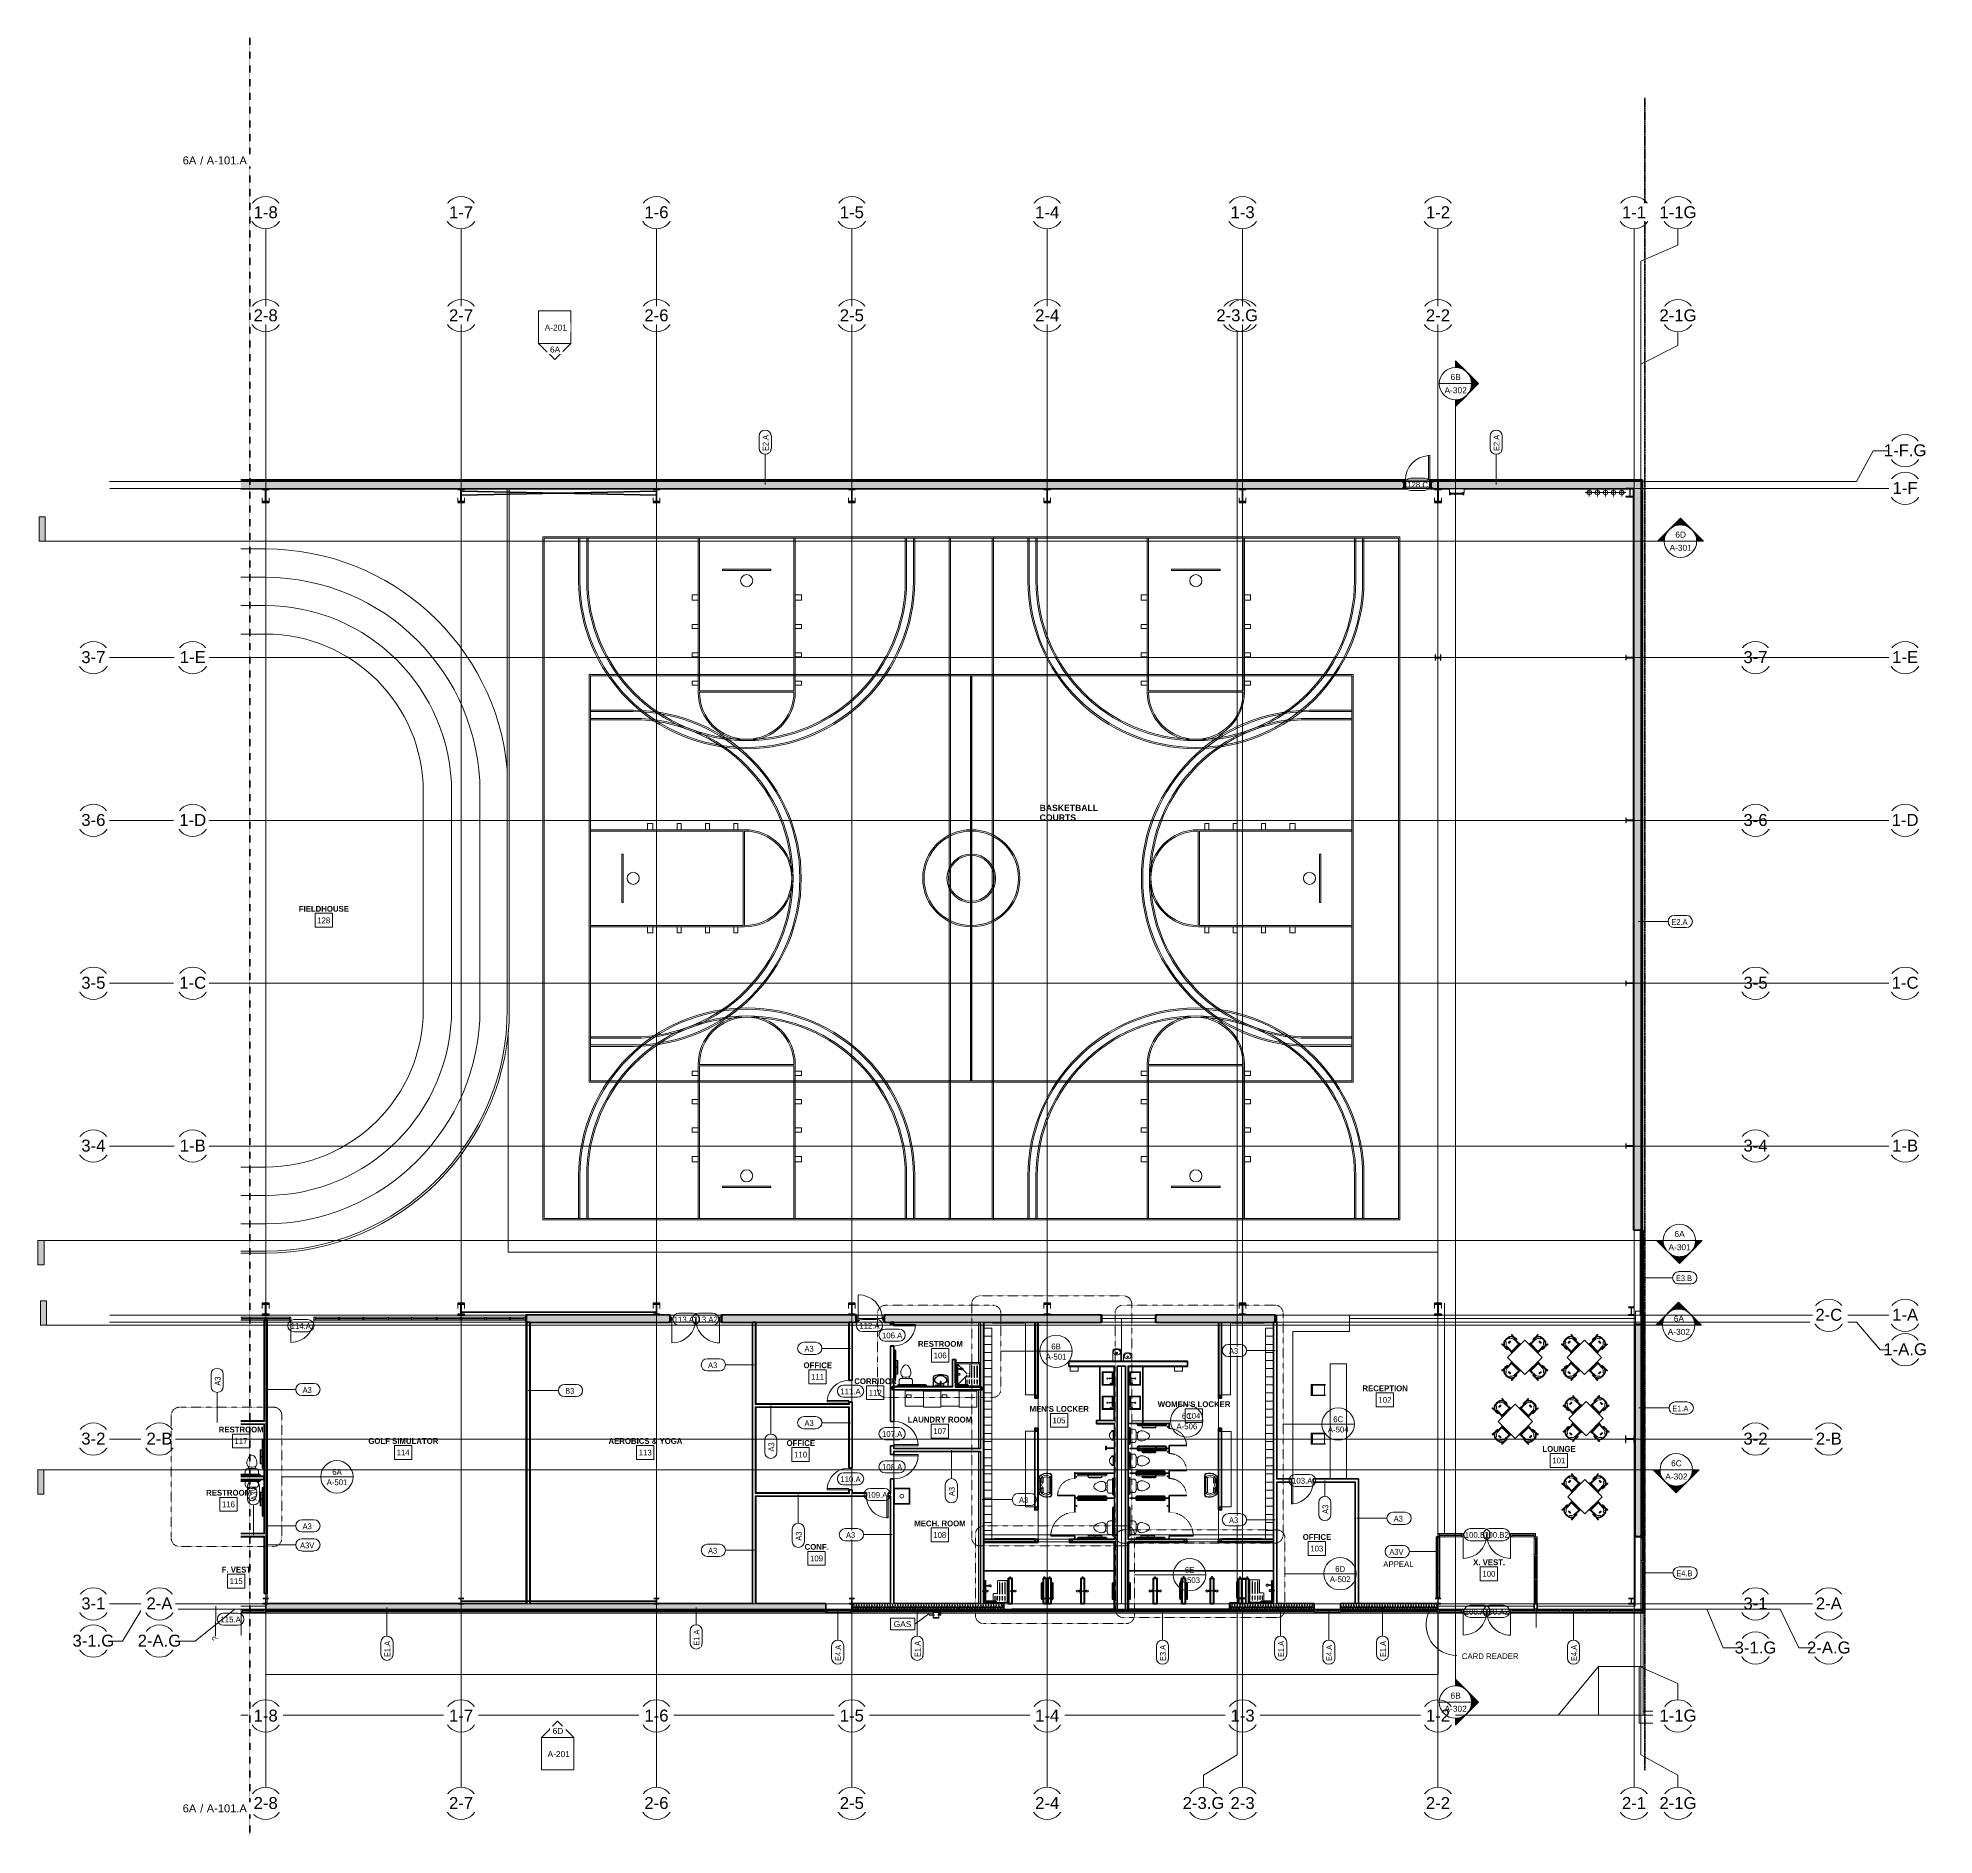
# Model space of a CAD drawing. Header units: inches. Extents: x 23906 to 26716, y -23130 to -20467.
import ezdxf

# ---------------------------------------------------------------- set-up
doc = ezdxf.new("R2010")
doc.units = ezdxf.units.IN
doc.header["$MEASUREMENT"] = 0
for name, pattern in [('Dash', [0.25, 0.125, -0.125]), ('Dash Dot 3_16_', [0.3125, 0.1875, -0.0625, 0, -0.0625]), ('Dash_2_', [0.25, 0.125, -0.125]), ('Grid Line 1_2_', [0.875, 0.5, -0.125, 0.125, -0.125]), ('Hidden', [0.28125, 0.1875, -0.09375])]:
    doc.linetypes.add(name, pattern=pattern)
for name, color, linetype, lineweight in [('A-ANNO-MATC', 214, 'Dash_2_', 140), ('A-ANNO-SYMB', 150, 'Continuous', 9), ('A-AREA', 32, 'Continuous', 9), ('A-AREA-IDEN', 2, 'Continuous', 9), ('A-DETL', 90, 'Continuous', 9), ('A-DOOR', 31, 'Continuous', 13), ('A-DOOR-IDEN', 31, 'Continuous', 9), ('A-FLOR', 192, 'Continuous', 13), ('A-FLOR-HRAL', 11, 'Continuous', 9), ('A-FLOR-IDEN', 11, 'Continuous', 9), ('A-FLOR-OTLN', 90, 'Continuous', 13), ('A-GENM', 13, 'Continuous', 9), ('A-GLAZ-CURT', 52, 'Continuous', 9), ('A-GLAZ-CWMG', 51, 'Continuous', 9), ('A-PROP-SBCK', 71, 'Hidden', 50), ('A-WALL', 113, 'Continuous', 13), ('A-WALL-IDEN', 211, 'Continuous', 9), ('A-WALL-PATT', 111, 'Continuous', 50), ('C-TOPO', 7, 'Continuous', 9), ('Conc', 7, 'Continuous', 20), ('E-POWR-CNTR', 130, 'Continuous', 9), ('E-POWR-RISE', 130, 'Continuous', 9), ('EOP-PR', 4, 'Continuous', 20), ('G-ANNO-SYMB', 111, 'Continuous', 9), ('G-ANNO-TEXT', 231, 'Continuous', 9), ('I-FURN', 30, 'Continuous', 9), ('I-WALL', 2, 'Continuous', 13), ('L-SITE-WALL', 31, 'Continuous', 13), ('P-SANR-FIXT', 6, 'Continuous', 9), ('P-SANR-FIXT-IDEN', 2, 'Continuous', 9), ('Q-CASE', 31, 'Continuous', 9), ('Q-SPCQ', 91, 'Continuous', 9), ('Q-SPCQ-HDLN', 91, 'Dash_2_', 9), ('S-BEAM', 12, 'Continuous', 9), ('S-COLS', 52, 'Continuous', 9), ('S-GRID', 1, 'Continuous', 9), ('S-GRID-IDEN', 1, 'Continuous', 9)]:
    doc.layers.add(name, color=color, linetype=linetype, lineweight=lineweight)
doc.styles.add('Arial', font='arial.ttf', dxfattribs={"height": 17.703593})
doc.styles.add('Arial_1', font='arial.ttf', dxfattribs={"height": 8.851796})
doc.styles.add('Arial_2', font='arial.ttf', dxfattribs={"height": 0.122942})
doc.styles.add('Arial_3', font='arial.ttf', dxfattribs={"height": 11.802395})
doc.styles.add('Arial_B', font='arialbd.ttf', dxfattribs={"height": 9.132806})
doc.styles.add('Century Gothic', font='GOTHIC.TTF', dxfattribs={"height": 8.622671})
doc.styles.add('Century Gothic_1', font='GOTHIC.TTF', dxfattribs={"width": 0.8, "height": 8.622671})
doc.styles.add('Century Gothic_B', font='GOTHICB.TTF', dxfattribs={"height": 8.616719})
pattern_1 = [(0, (0, 0), (30.72, 7.68), [1.267, -21.773, 1.267, -21.773, -122.88]), (0, (0, 0), (30.72, 7.68), [-46.08, 1.267, -44.813, 1.267, -21.773, -53.76]), (0, (0, 0), (30.72, 7.68), [-115.2, 1.267, -14.093, 1.267, -37.133]), (120, (11.52, 3.84), (-22.0110751, 22.7643004), [1.267, -21.773, 1.267, -21.773, -122.88]), (120, (11.52, 3.84), (-22.0110751, 22.7643004), [-46.08, 1.267, -44.813, 1.267, -21.773, -53.76]), (120, (11.52, 3.84), (-22.0110751, 22.7643004), [-115.2, 1.267, -14.093, 1.267, -37.133]), (240, (15.36, 19.2), (-8.7089249, -30.4443004), [1.267, -21.773, 1.267, -21.773, -122.88]), (240, (15.36, 19.2), (-8.7089249, -30.4443004), [-46.08, 1.267, -44.813, 1.267, -21.773, -53.76]), (240, (15.36, 19.2), (-8.7089249, -30.4443004), [-115.2, 1.267, -14.093, 1.267, -37.133])]
pattern_2 = [(296.565, (14.4, 8.64), (0.000499, 57.600217), [6.44, -122.358]), (33.69, (17.28, 2.88), (0.000345, 57.60007), [10.384, -197.296]), (33.69, (74.88, 2.88), (0.000345, 57.60007), [10.384, -197.296]), (33.69, (132.48, 2.88), (0.000345, 57.60007), [10.384, -197.296]), (116.565, (25.92, 8.64), (-0.000396, 57.59977), [6.44, -122.358]), (213.69, (23.04, 14.4), (0.000345, 57.60007), [10.384, -197.296]), (213.69, (80.64, 14.4), (0.000345, 57.60007), [10.384, -197.296]), (213.69, (138.24, 14.4), (0.000345, 57.60007), [10.384, -197.296]), (26.565, (37.44, 8.64), (0.0005, 57.60022), [12.88, -115.918]), (26.565, (95.04, 8.64), (0.0005, 57.60022), [12.88, -115.918]), (270, (48.96, 14.4), (57.6, 4e-15), [5.76, -51.84]), (225, (48.96, 8.64), (-4e-15, 57.599504), [8.146, -73.313]), (135, (43.2, 2.88), (4e-15, 57.599504), [8.146, -73.313]), (288.435, (25.92, 25.92), (0.000265, 57.599939), [9.107, -173.04]), (18.435, (28.8, 17.28), (0.000265, 57.59994), [9.107, -173.04]), (18.435, (86.4, 17.28), (0.000265, 57.59994), [9.107, -173.04]), (18.435, (144, 17.28), (0.000265, 57.59994), [9.107, -173.04]), (135, (37.44, 20.16), (4e-15, 57.599504), [8.146, -73.313]), (180, (31.68, 25.92), (-7e-15, -57.6), [5.76, -51.84]), (251.565, (11.52, 40.32), (-0.000265, 57.599939), [9.107, -173.04]), (315, (8.64, 31.68), (-4e-15, 57.599504), [8.146, -73.313]), (71.565, (14.4, 25.92), (-0.000265, 57.599939), [9.107, -173.04]), (135, (17.28, 34.56), (4e-15, 57.599504), [8.146, -73.313]), (225, (34.56, 40.32), (-4e-15, 57.599504), [8.146, -73.313]), (123.69, (28.8, 34.56), (0.000345, 57.600068), [10.384, -197.296]), (123.69, (86.4, 34.56), (0.000345, 57.600068), [10.384, -197.296]), (26.565, (23.04, 43.2), (0.0005, 57.60022), [6.44, -122.358]), (26.565, (80.64, 43.2), (0.0005, 57.60022), [6.44, -122.358]), (315, (28.8, 46.08), (-4e-15, 57.599504), [8.146, -73.313]), (213.69, (54.72, 54.72), (0.000345, 57.60007), [10.384, -197.296]), (213.69, (112.32, 54.72), (0.000345, 57.60007), [10.384, -197.296]), (213.69, (169.92, 54.72), (0.000345, 57.60007), [10.384, -197.296]), (296.565, (46.08, 48.96), (0.000499, 57.600217), [6.44, -122.358]), (45, (48.96, 43.2), (4e-15, 57.599504), [8.146, -73.313]), (90, (54.72, 48.96), (-57.6, 4e-15), [5.76, -51.84]), (213.69, (28.8, 57.6), (0.000345, 57.60007), [10.384, -197.296]), (213.69, (86.4, 57.6), (0.000345, 57.60007), [10.384, -197.296]), (213.69, (144, 57.6), (0.000345, 57.60007), [10.384, -197.296]), (315, (20.16, 51.84), (-4e-15, 57.599504), [4.073, -77.386]), (26.565, (23.04, 48.96), (0.0005, 57.60022), [6.44, -122.358]), (26.565, (80.64, 48.96), (0.0005, 57.60022), [6.44, -122.358]), (90, (28.8, 51.84), (-57.6, 4e-15), [5.76, -51.84]), (333.435, (5.76, 54.72), (-0.0005, 57.60022), [6.44, -122.358]), (333.435, (63.36, 54.72), (-0.0005, 57.60022), [6.44, -122.358]), (243.435, (11.52, 51.84), (0.000396, 57.59977), [6.44, -122.358]), (161.565, (8.64, 46.08), (-0.000265, 57.59994), [9.107, -173.04]), (161.565, (66.24, 46.08), (-0.000265, 57.59994), [9.107, -173.04]), (161.565, (123.84, 46.08), (-0.000265, 57.59994), [9.107, -173.04]), (45, (0, 48.96), (4e-15, 57.599504), [8.146, -73.313]), (26.565, (2.88, 0), (0.0005, 57.60022), [6.44, -122.358]), (26.565, (60.48, 0), (0.0005, 57.60022), [6.44, -122.358]), (116.565, (8.64, 2.88), (-0.000396, 57.59977), [6.44, -122.358]), (206.565, (5.76, 8.64), (0.0005, 57.60022), [6.44, -122.358]), (206.565, (63.36, 8.64), (0.0005, 57.60022), [6.44, -122.358]), (296.565, (0, 5.76), (0.000499, 57.600217), [6.44, -122.358]), (14.036, (43.2, 25.92), (0.000245, 57.59979), [11.875, -225.616]), (14.036, (100.8, 25.92), (0.000245, 57.59979), [11.875, -225.616]), (14.036, (158.4, 25.92), (0.000245, 57.59979), [11.875, -225.616]), (14.036, (216, 25.92), (0.000245, 57.59979), [11.875, -225.616]), (135, (54.72, 28.8), (4e-15, 57.599504), [8.146, -73.313]), (198.435, (48.96, 34.56), (0.000265, 57.59994), [9.107, -173.04]), (198.435, (106.56, 34.56), (0.000265, 57.59994), [9.107, -173.04]), (198.435, (164.16, 34.56), (0.000265, 57.59994), [9.107, -173.04]), (296.565, (40.32, 31.68), (0.000499, 57.600217), [6.44, -122.358]), (333.435, (2.88, 17.28), (-0.0005, 57.60022), [6.44, -122.358]), (333.435, (60.48, 17.28), (-0.0005, 57.60022), [6.44, -122.358]), (45, (8.64, 14.4), (4e-15, 57.599504), [4.073, -77.386]), (116.565, (11.52, 17.28), (-0.000396, 57.59977), [6.44, -122.358]), (225, (8.64, 23.04), (-4e-15, 57.599504), [8.146, -73.313])]
pattern_3 = [(161.57, (0.48, 0.48), (-3.839953776, -1.544e-05), [0, -27.322, 3.034, 0]), (18.43, (-0.48, 0.48), (-3.839953776, 1.544e-05), [0, -27.322, 3.034, 0]), (108.43, (0.48, 0.48), (1.919622, -9.60052459), [9.106, -21.25]), (71.57, (-0.48, 0.48), (1.919622, 9.60052459), [9.106, -21.25])]
pattern_4 = [(0, (0, 0), (0, 12), []), (90, (0, 0), (-12, 7e-16), [])]
pattern_5 = [(45, (0, 0), (-9.503515, 9.503515), []), (45, (0, 14.4), (-9.503515, 9.503515), [])]
pattern_6 = [(225, (25691.39, -22360.053), (9.503515, -9.503515), []), (225, (25691.39, -22374.453), (9.503515, -9.503515), [])]
pattern_7 = [(225, (25401.89, -22360.053), (9.503515, -9.503515), []), (225, (25401.89, -22374.453), (9.503515, -9.503515), [])]
pattern_8 = [(225, (25112.39, -22360.053), (9.503515, -9.503515), []), (225, (25112.39, -22374.453), (9.503515, -9.503515), [])]
pattern_9 = [(225, (24822.89, -22360.053), (9.503515, -9.503515), []), (225, (24822.89, -22374.453), (9.503515, -9.503515), [])]
pattern_10 = [(225, (24533.39, -22360.053), (9.503515, -9.503515), []), (225, (24533.39, -22374.453), (9.503515, -9.503515), [])]
pattern_11 = [(225, (24243.89, -22360.053), (9.503515, -9.503515), []), (225, (24243.89, -22374.453), (9.503515, -9.503515), [])]
pattern_12 = [(225, (25980.89, -22360.053), (9.503515, -9.503515), []), (225, (25980.89, -22374.453), (9.503515, -9.503515), [])]

# ---------------------------------------------------------------- blocks, each defined once
blk = doc.blocks.new('Toilet-Domestic-3D - Toilet-Domestic-3D-3240-Enlarged First Floor Plan _East_')
at = {"layer": 'P-SANR-FIXT', "color": 7}
for p, q in [((-10, 18), (-10, 19.5)), ((-10, 11.7), (-10, 16.5)), ((-7.4, 1), (-7.5, 0)), ((-7.5, 0), (-7.3, -2)), ((-7.2, 2), (-7.4, 1)), ((-7, 3), (-7.2, 2)), ((-6.4, 4), (-7, 3)), ((-5.2, 5), (-6.4, 4)), ((6.2, 8), (-6.3, 8)), ((-4.9, 8), (-5.2, 5)), ((-3.8, 5.5), (-5.2, 5)), ((-1, 6), (-3.8, 5.5)), ((1, 6), (-1, 6)), ((3.8, 5.5), (1, 6)), ((5.2, 5), (3.8, 5.5)), ((4.9, 8), (5.2, 5)), ((6.4, 4), (5.2, 5)), ((7, 3), (6.4, 4)), ((7.2, 2), (7, 3)), ((7.4, 1), (7.2, 2)), ((7.3, -2), (7.5, 0)), ((7.5, 0), (7.4, 1)), ((10, 19.5), (10, 18)), ((10, 16.5), (10, 11.7)), ((-7.3, -2), (-6.8, -4)), ((-6.8, -4), (-6.1, -6)), ((-6.1, -6), (-5.1, -8)), ((-5.1, -8), (-3.7, -10)), ((-3.7, -10), (-2.7, -11)), ((-2.7, -11), (-1.9, -11.5)), ((-1.9, -11.5), (-0.5, -12)), ((-0.5, -12), (0.5, -12)), ((0.5, -12), (1.9, -11.5)), ((1.9, -11.5), (2.7, -11)), ((2.7, -11), (3.7, -10)), ((3.7, -10), (5.1, -8)), ((5.1, -8), (6.1, -6)), ((6.1, -6), (6.8, -4)), ((6.8, -4), (7.3, -2))]:
    blk.add_line(p, q, dxfattribs=at)
for centre, start, end in [((-6.3, 11.7), 180, 270), ((6.2, 11.7), 270, 360)]:
    blk.add_arc(centre, 3.73, start, end, dxfattribs=at)
blk = doc.blocks.new('Locker-Double Stacked - 12_ x 12_-3246-Enlarged First Floor Plan _East_')
at = {"layer": 'I-FURN', "color": 7}
for p, q in [((-6, -6), (-6, 6)), ((-6, 6), (6, 6)), ((6, 6), (6, -6)), ((6, -6), (-6, -6))]:
    blk.add_line(p, q, dxfattribs=at)
blk = doc.blocks.new('Furniture 5 - Furniture 1-2367-Enlarged First Floor Plan _East_')
at = {"layer": 'I-FURN', "color": 7}
for p, q in [((25654, -22499.7), (25640, -22499.7)), ((25654, -22611.4), (25654, -22499.7)), ((25640, -22611.4), (25654, -22611.4))]:
    blk.add_line(p, q, dxfattribs=at)
blk = doc.blocks.new('Toilet-Domestic-3D - Toilet-Domestic-3D-V15-Enlarged First Floor Plan _East_')
at = {"layer": 'P-SANR-FIXT', "color": 7}
for p, q in [((-10, 19.5), (10, 19.5)), ((-10, 18.1), (-10, 19.5)), ((-10, 11.7), (-10, 16.6)), ((-7.4, 1), (-7.5, 0)), ((-7.5, 0), (-7.3, -2)), ((-7.2, 2), (-7.4, 1)), ((-7, 3), (-7.2, 2)), ((-6.4, 4), (-7, 3)), ((-5.2, 5), (-6.4, 4)), ((6.2, 8), (-6.3, 8)), ((-4.9, 8), (-5.2, 5)), ((-3.8, 5.5), (-5.2, 5)), ((-1, 6), (-3.8, 5.5)), ((1, 6), (-1, 6)), ((3.8, 5.5), (1, 6)), ((5.2, 5), (3.8, 5.5)), ((4.9, 8), (5.2, 5)), ((6.4, 4), (5.2, 5)), ((7, 3), (6.4, 4)), ((7.2, 2), (7, 3)), ((7.4, 1), (7.2, 2)), ((7.3, -2), (7.5, 0)), ((7.5, 0), (7.4, 1)), ((10, 19.5), (10, 18.1)), ((10, 16.6), (10, 11.7)), ((-7.3, -2), (-6.8, -4)), ((-6.8, -4), (-6.1, -6)), ((-6.1, -6), (-5.1, -8)), ((-5.1, -8), (-3.7, -10)), ((-3.7, -10), (-2.7, -11)), ((-2.7, -11), (-1.9, -11.5)), ((-1.9, -11.5), (-0.5, -12)), ((-0.5, -12), (0.5, -12)), ((0.5, -12), (1.9, -11.5)), ((1.9, -11.5), (2.7, -11)), ((2.7, -11), (3.7, -10)), ((3.7, -10), (5.1, -8)), ((5.1, -8), (6.1, -6)), ((6.1, -6), (6.8, -4)), ((6.8, -4), (7.3, -2))]:
    blk.add_line(p, q, dxfattribs=at)
for centre, start, end in [((-6.3, 11.7), 180, 270), ((6.2, 11.7), 270, 360)]:
    blk.add_arc(centre, 3.73, start, end, dxfattribs=at)
blk = doc.blocks.new('Toilet-Domestic-3D - Toilet-Domestic-3D-V16-Enlarged First Floor Plan _East_')
at = {"layer": 'P-SANR-FIXT', "color": 7}
for p, q in [((-10, 19.5), (10, 19.5)), ((-10, 18.1), (-10, 19.5)), ((-10, 11.7), (-10, 16.6)), ((-7.4, 1), (-7.5, 0)), ((-7.5, 0), (-7.3, -2)), ((-7.2, 2), (-7.4, 1)), ((-7, 3), (-7.2, 2)), ((-6.4, 4), (-7, 3)), ((-5.2, 5), (-6.4, 4)), ((6.2, 8), (-6.3, 8)), ((-4.9, 8), (-5.2, 5)), ((-3.8, 5.5), (-5.2, 5)), ((-1, 6), (-3.8, 5.5)), ((1, 6), (-1, 6)), ((3.8, 5.5), (1, 6)), ((5.2, 5), (3.8, 5.5)), ((4.9, 8), (5.2, 5)), ((6.4, 4), (5.2, 5)), ((7, 3), (6.4, 4)), ((7.2, 2), (7, 3)), ((7.4, 1), (7.2, 2)), ((7.3, -2), (7.5, 0)), ((7.5, 0), (7.4, 1)), ((10, 19.5), (10, 18.1)), ((10, 16.6), (10, 11.7)), ((-7.3, -2), (-6.8, -4)), ((-6.8, -4), (-6.1, -6)), ((-6.1, -6), (-5.1, -8)), ((-5.1, -8), (-3.7, -10)), ((-3.7, -10), (-2.7, -11)), ((-2.7, -11), (-1.9, -11.5)), ((-1.9, -11.5), (-0.5, -12)), ((-0.5, -12), (0.5, -12)), ((0.5, -12), (1.9, -11.5)), ((1.9, -11.5), (2.7, -11)), ((2.7, -11), (3.7, -10)), ((3.7, -10), (5.1, -8)), ((5.1, -8), (6.1, -6)), ((6.1, -6), (6.8, -4)), ((6.8, -4), (7.3, -2))]:
    blk.add_line(p, q, dxfattribs=at)
for centre, start, end in [((-6.3, 11.7), 180, 270), ((6.2, 11.7), 270, 360)]:
    blk.add_arc(centre, 3.73, start, end, dxfattribs=at)
blk = doc.blocks.new('Toilet-Domestic-3D - Toilet-Domestic-3D-V17-Enlarged First Floor Plan _East_')
at = {"layer": 'P-SANR-FIXT', "color": 7}
for p, q in [((-10, 19.5), (10, 19.5)), ((-10, 18), (-10, 19.5)), ((-10, 11.7), (-10, 16.5)), ((-7.4, 1), (-7.5, 0)), ((-7.5, 0), (-7.3, -2)), ((-7.2, 2), (-7.4, 1)), ((-7, 3), (-7.2, 2)), ((-6.4, 4), (-7, 3)), ((-5.2, 5), (-6.4, 4)), ((6.2, 8), (-6.3, 8)), ((-4.9, 8), (-5.2, 5)), ((-3.8, 5.5), (-5.2, 5)), ((-1, 6), (-3.8, 5.5)), ((1, 6), (-1, 6)), ((3.8, 5.5), (1, 6)), ((5.2, 5), (3.8, 5.5)), ((4.9, 8), (5.2, 5)), ((6.4, 4), (5.2, 5)), ((7, 3), (6.4, 4)), ((7.2, 2), (7, 3)), ((7.4, 1), (7.2, 2)), ((7.3, -2), (7.5, 0)), ((7.5, 0), (7.4, 1)), ((10, 19.5), (10, 18)), ((10, 16.5), (10, 11.7)), ((-7.3, -2), (-6.8, -4)), ((-6.8, -4), (-6.1, -6)), ((-6.1, -6), (-5.1, -8)), ((-5.1, -8), (-3.7, -10)), ((-3.7, -10), (-2.7, -11)), ((-2.7, -11), (-1.9, -11.5)), ((-1.9, -11.5), (-0.5, -12)), ((-0.5, -12), (0.5, -12)), ((0.5, -12), (1.9, -11.5)), ((1.9, -11.5), (2.7, -11)), ((2.7, -11), (3.7, -10)), ((3.7, -10), (5.1, -8)), ((5.1, -8), (6.1, -6)), ((6.1, -6), (6.8, -4)), ((6.8, -4), (7.3, -2))]:
    blk.add_line(p, q, dxfattribs=at)
for centre, start, end in [((-6.3, 11.7), 180, 270), ((6.2, 11.7), 270, 360)]:
    blk.add_arc(centre, 3.73, start, end, dxfattribs=at)
blk = doc.blocks.new('Furniture 6 - Furniture 1-2394-Enlarged First Floor Plan _East_')
at = {"layer": 'I-FURN', "color": 7}
for p, q in [((25640, -22496.3), (25640, -22496.4)), ((25654, -22603.7), (25654, -22496.3)), ((25640.6, -22603.7), (25654, -22603.7))]:
    blk.add_line(p, q, dxfattribs=at)
blk = doc.blocks.new('Furniture 7 - Furniture 1-2413-Enlarged First Floor Plan _East_')
at = {"layer": 'I-FURN', "color": 7}
for p, q in [((25350.6, -22501.1), (25350.6, -22612.9)), ((25364.6, -22501.1), (25350.6, -22501.1)), ((25350.6, -22612.9), (25364.6, -22612.9))]:
    blk.add_line(p, q, dxfattribs=at)
blk = doc.blocks.new('Toilet-Domestic-3D - Toilet-Domestic-3D-11065-Enlarged First Floor Plan _East_')
at = {"layer": 'P-SANR-FIXT', "color": 7}
for p, q in [((-7.5, 0), (-7.3, 2)), ((-7.3, 2), (-6.8, 4)), ((-6.8, 4), (-6.1, 6)), ((-6.1, 6), (-5.1, 8)), ((-5.1, 8), (-3.7, 10)), ((-3.7, 10), (-2.7, 11)), ((-2.7, 11), (-1.9, 11.5)), ((-1.9, 11.5), (-0.5, 12)), ((-0.5, 12), (0.5, 12)), ((0.5, 12), (1.9, 11.5)), ((1.9, 11.5), (2.7, 11)), ((2.7, 11), (3.7, 10)), ((3.7, 10), (5.1, 8)), ((5.1, 8), (6.1, 6)), ((6.1, 6), (6.8, 4)), ((6.8, 4), (7.3, 2)), ((7.3, 2), (7.5, 0)), ((-10, -11.7), (-10, -15.6)), ((-10, -17.1), (-10, -18.6)), ((-7.4, -1), (-7.5, 0)), ((-7.2, -2), (-7.4, -1)), ((-7, -3), (-7.2, -2)), ((-6.4, -4), (-7, -3)), ((-5.2, -5), (-6.4, -4)), ((6.2, -8), (-6.3, -8)), ((-3.8, -5.5), (-5.2, -5)), ((-4.9, -8), (-5.2, -5)), ((-1, -6), (-3.8, -5.5)), ((1, -6), (-1, -6)), ((3.8, -5.5), (1, -6)), ((5.2, -5), (3.8, -5.5)), ((4.9, -8), (5.2, -5)), ((6.4, -4), (5.2, -5)), ((7, -3), (6.4, -4)), ((7.2, -2), (7, -3)), ((7.4, -1), (7.2, -2)), ((7.5, 0), (7.4, -1)), ((10, -15.6), (10, -11.7)), ((10, -18.6), (10, -17.1))]:
    blk.add_line(p, q, dxfattribs=at)
for centre, start, end in [((-6.3, -11.7), 90, 180), ((6.2, -11.7), 0, 90)]:
    blk.add_arc(centre, 3.73, start, end, dxfattribs=at)
blk = doc.blocks.new('Toilet-Domestic-3D - Toilet-Domestic-3D-V18-Enlarged First Floor Plan _East_')
at = {"layer": 'P-SANR-FIXT', "color": 7}
for p, q in [((-7.5, 0), (-7.3, 2)), ((-7.3, 2), (-6.8, 4)), ((-6.8, 4), (-6.1, 6)), ((-6.1, 6), (-5.1, 8)), ((-5.1, 8), (-3.7, 10)), ((-3.7, 10), (-2.7, 11)), ((-2.7, 11), (-1.9, 11.5)), ((-1.9, 11.5), (-0.5, 12)), ((-0.5, 12), (0.5, 12)), ((0.5, 12), (1.9, 11.5)), ((1.9, 11.5), (2.7, 11)), ((2.7, 11), (3.7, 10)), ((3.7, 10), (5.1, 8)), ((5.1, 8), (6.1, 6)), ((6.1, 6), (6.8, 4)), ((6.8, 4), (7.3, 2)), ((7.3, 2), (7.5, 0)), ((-10, -11.7), (-10, -15.6)), ((-10, -17.1), (-10, -18.6)), ((-7.4, -1), (-7.5, 0)), ((-7.2, -2), (-7.4, -1)), ((-7, -3), (-7.2, -2)), ((-6.4, -4), (-7, -3)), ((-5.2, -5), (-6.4, -4)), ((6.2, -8), (-6.3, -8)), ((-3.8, -5.5), (-5.2, -5)), ((-4.9, -8), (-5.2, -5)), ((-1, -6), (-3.8, -5.5)), ((1, -6), (-1, -6)), ((3.8, -5.5), (1, -6)), ((5.2, -5), (3.8, -5.5)), ((4.9, -8), (5.2, -5)), ((6.4, -4), (5.2, -5)), ((7, -3), (6.4, -4)), ((7.2, -2), (7, -3)), ((7.4, -1), (7.2, -2)), ((7.5, 0), (7.4, -1)), ((10, -15.6), (10, -11.7)), ((10, -18.6), (10, -17.1))]:
    blk.add_line(p, q, dxfattribs=at)
for centre, start, end in [((-6.3, -11.7), 90, 180), ((6.2, -11.7), 0, 90)]:
    blk.add_arc(centre, 3.73, start, end, dxfattribs=at)
blk = doc.blocks.new('Furniture 8 - Furniture 1-2437-Enlarged First Floor Plan _East_')
at = {"layer": 'I-FURN', "color": 7}
for p, q in [((25350.6, -22496.3), (25350.6, -22603.7)), ((25350.6, -22603.7), (25364.6, -22603.7))]:
    blk.add_line(p, q, dxfattribs=at)
blk = doc.blocks.new('Urinal-Wall-3D - Urinal-Wall-3D-23375-Enlarged First Floor Plan _East_')
at = {"layer": 'P-SANR-FIXT', "color": 7}
for p, q in [((-11.3, 2.1), (-11.3, 6.1)), ((-11.3, 6.1), (-10.3, 6.1)), ((-10.3, 6.1), (-10.3, 2.1)), ((1.7, 3.9), (-10.3, 3.9)), ((-10.3, 3.9), (-10.3, 2.1)), ((2.7, 6.1), (1.7, 6.1)), ((1.7, 6.1), (1.7, 2.1)), ((1.7, 2.1), (1.7, 3.9)), ((2.7, 2.1), (2.7, 6.1))]:
    blk.add_line(p, q, dxfattribs=at)
blk.add_arc((-4.3, 2.5), 7, 31.0027, 148.9973, dxfattribs=at)
blk = doc.blocks.new('Locker-Double Stacked - 12_ x 12_-11070-Enlarged First Floor Plan _East_')
at = {"layer": 'I-FURN', "color": 7}
for p, q in [((6, 6), (-6, 6)), ((-6, 6), (-6, -6)), ((6, -6), (6, 6)), ((-6, -6), (6, -6))]:
    blk.add_line(p, q, dxfattribs=at)
blk = doc.blocks.new('Toilet-Domestic-3D - Toilet-Domestic-3D-V19-Enlarged First Floor Plan _East_')
at = {"layer": 'P-SANR-FIXT', "color": 7}
for p, q in [((-7.5, 0), (-7.3, 2)), ((-7.3, 2), (-6.8, 4)), ((-6.8, 4), (-6.1, 6)), ((-6.1, 6), (-5.1, 8)), ((-5.1, 8), (-3.7, 10)), ((-3.7, 10), (-2.7, 11)), ((-2.7, 11), (-1.9, 11.5)), ((-1.9, 11.5), (-0.5, 12)), ((-0.5, 12), (0.5, 12)), ((0.5, 12), (1.9, 11.5)), ((1.9, 11.5), (2.7, 11)), ((2.7, 11), (3.7, 10)), ((3.7, 10), (5.1, 8)), ((5.1, 8), (6.1, 6)), ((6.1, 6), (6.8, 4)), ((6.8, 4), (7.3, 2)), ((7.3, 2), (7.5, 0)), ((-10, -11.7), (-10, -16.5)), ((-10, -18), (-10, -19.5)), ((-7.4, -1), (-7.5, 0)), ((-7.2, -2), (-7.4, -1)), ((-7, -3), (-7.2, -2)), ((-6.4, -4), (-7, -3)), ((-5.2, -5), (-6.4, -4)), ((6.2, -8), (-6.3, -8)), ((-3.8, -5.5), (-5.2, -5)), ((-4.9, -8), (-5.2, -5)), ((-1, -6), (-3.8, -5.5)), ((1, -6), (-1, -6)), ((3.8, -5.5), (1, -6)), ((5.2, -5), (3.8, -5.5)), ((4.9, -8), (5.2, -5)), ((6.4, -4), (5.2, -5)), ((7, -3), (6.4, -4)), ((7.2, -2), (7, -3)), ((7.4, -1), (7.2, -2)), ((7.5, 0), (7.4, -1)), ((10, -16.5), (10, -11.7)), ((10, -19.5), (10, -18))]:
    blk.add_line(p, q, dxfattribs=at)
for centre, start, end in [((-6.3, -11.7), 90, 180), ((6.2, -11.7), 0, 90)]:
    blk.add_arc(centre, 3.73, start, end, dxfattribs=at)
blk = doc.blocks.new('817_Grab_Bars - 8170-001420-25752-Enlarged First Floor Plan _East_')
at = {"layer": 'Q-SPCQ', "color": 7}
for p, q in [((25446, -22691), (25446, -22691.3)), ((25446, -22691), (25447.5, -22691)), ((25447.5, -22691.3), (25446, -22691.3)), ((25446.8, -22690.3), (25446.8, -22691)), ((25447.5, -22691), (25449.1, -22691)), ((25449.1, -22691.3), (25447.5, -22691.3)), ((25448.3, -22691), (25448.3, -22690.3)), ((25488.3, -22688.3), (25448.8, -22688.3)), ((25448.8, -22689.8), (25461.8, -22689.8)), ((25449.1, -22691.3), (25449.1, -22691)), ((25463.3, -22689.8), (25488.3, -22689.8)), ((25488, -22691), (25488, -22691.3)), ((25488, -22691), (25489.5, -22691)), ((25489.5, -22691.3), (25488, -22691.3)), ((25488.8, -22690.3), (25488.8, -22691)), ((25489.5, -22691), (25491.1, -22691)), ((25491.1, -22691.3), (25489.5, -22691.3)), ((25490.3, -22691), (25490.3, -22690.3)), ((25491.1, -22691.3), (25491.1, -22691))]:
    blk.add_line(p, q, dxfattribs=at)
at = {"layer": 'Q-SPCQ', "color": 7, "flags": 128}
for points in [[(25448.8, -22688.3), (25448.7, -22688.3), (25448.6, -22688.3), (25448.5, -22688.3), (25448.4, -22688.3), (25448.4, -22688.3), (25448.3, -22688.4), (25448.2, -22688.4), (25448.1, -22688.4), (25448.1, -22688.4), (25448, -22688.5), (25447.9, -22688.5), (25447.8, -22688.5), (25447.8, -22688.6), (25447.7, -22688.6), (25447.6, -22688.7), (25447.6, -22688.7), (25447.5, -22688.7), (25447.4, -22688.8), (25447.4, -22688.9), (25447.3, -22688.9), (25447.3, -22689), (25447.2, -22689), (25447.2, -22689.1), (25447.1, -22689.2), (25447.1, -22689.2), (25447, -22689.3), (25447, -22689.4), (25447, -22689.4), (25446.9, -22689.5), (25446.9, -22689.6), (25446.9, -22689.7), (25446.8, -22689.7), (25446.8, -22689.8), (25446.8, -22689.9), (25446.8, -22690), (25446.8, -22690), (25446.8, -22690.1), (25446.8, -22690.2), (25446.8, -22690.3), (25446.8, -22690.3)], [(25448.3, -22690.3), (25448.3, -22690.3), (25448.3, -22690.3), (25448.3, -22690.2), (25448.3, -22690.2), (25448.3, -22690.2), (25448.3, -22690.2), (25448.3, -22690.2), (25448.3, -22690.1), (25448.3, -22690.1), (25448.3, -22690.1), (25448.3, -22690.1), (25448.3, -22690.1), (25448.3, -22690.1), (25448.3, -22690), (25448.4, -22690), (25448.4, -22690), (25448.4, -22690), (25448.4, -22690), (25448.4, -22690), (25448.4, -22689.9), (25448.4, -22689.9), (25448.4, -22689.9), (25448.5, -22689.9), (25448.5, -22689.9), (25448.5, -22689.9), (25448.5, -22689.9), (25448.5, -22689.9), (25448.5, -22689.9), (25448.6, -22689.8), (25448.6, -22689.8), (25448.6, -22689.8), (25448.6, -22689.8), (25448.6, -22689.8), (25448.7, -22689.8), (25448.7, -22689.8), (25448.7, -22689.8), (25448.7, -22689.8), (25448.7, -22689.8), (25448.8, -22689.8), (25448.8, -22689.8)], [(25490.3, -22690.3), (25490.3, -22690.2), (25490.3, -22690.1), (25490.3, -22690.1), (25490.2, -22690), (25490.2, -22689.9), (25490.2, -22689.8), (25490.2, -22689.8), (25490.2, -22689.7), (25490.1, -22689.6), (25490.1, -22689.5), (25490.1, -22689.5), (25490, -22689.4), (25490, -22689.3), (25490, -22689.2), (25489.9, -22689.2), (25489.9, -22689.1), (25489.8, -22689), (25489.8, -22689), (25489.7, -22688.9), (25489.7, -22688.9), (25489.6, -22688.8), (25489.5, -22688.8), (25489.5, -22688.7), (25489.4, -22688.7), (25489.3, -22688.6), (25489.3, -22688.6), (25489.2, -22688.5), (25489.1, -22688.5), (25489.1, -22688.5), (25489, -22688.4), (25488.9, -22688.4), (25488.8, -22688.4), (25488.8, -22688.4), (25488.7, -22688.3), (25488.6, -22688.3), (25488.5, -22688.3), (25488.4, -22688.3), (25488.4, -22688.3), (25488.3, -22688.3), (25488.3, -22688.3)], [(25488.3, -22689.8), (25488.3, -22689.8), (25488.3, -22689.8), (25488.3, -22689.8), (25488.3, -22689.8), (25488.4, -22689.8), (25488.4, -22689.8), (25488.4, -22689.8), (25488.4, -22689.8), (25488.4, -22689.8), (25488.5, -22689.8), (25488.5, -22689.9), (25488.5, -22689.9), (25488.5, -22689.9), (25488.5, -22689.9), (25488.5, -22689.9), (25488.6, -22689.9), (25488.6, -22689.9), (25488.6, -22689.9), (25488.6, -22689.9), (25488.6, -22690), (25488.6, -22690), (25488.7, -22690), (25488.7, -22690), (25488.7, -22690), (25488.7, -22690), (25488.7, -22690), (25488.7, -22690.1), (25488.7, -22690.1), (25488.7, -22690.1), (25488.7, -22690.1), (25488.7, -22690.1), (25488.7, -22690.2), (25488.7, -22690.2), (25488.8, -22690.2), (25488.8, -22690.2), (25488.8, -22690.2), (25488.8, -22690.3), (25488.8, -22690.3), (25488.8, -22690.3), (25488.8, -22690.3)]]:
    blk.add_lwpolyline(points, dxfattribs=at)
blk = doc.blocks.new('817_Grab_Bars - 8170-001420-V20-Enlarged First Floor Plan _East_')
at = {"layer": 'Q-SPCQ', "color": 7}
for p, q in [((25532.5, -22691), (25532.5, -22691.3)), ((25532.5, -22691), (25534, -22691)), ((25534, -22691.3), (25532.5, -22691.3)), ((25533.3, -22690.3), (25533.3, -22691)), ((25534, -22691), (25535.6, -22691)), ((25535.6, -22691.3), (25534, -22691.3)), ((25534.8, -22691), (25534.8, -22690.3)), ((25574.8, -22688.3), (25535.3, -22688.3)), ((25535.3, -22689.8), (25560.3, -22689.8)), ((25535.6, -22691.3), (25535.6, -22691)), ((25561.8, -22689.8), (25574.8, -22689.8)), ((25574.5, -22691), (25574.5, -22691.3)), ((25574.5, -22691), (25576, -22691)), ((25576, -22691.3), (25574.5, -22691.3)), ((25575.3, -22690.3), (25575.3, -22691)), ((25576, -22691), (25577.6, -22691)), ((25577.6, -22691.3), (25576, -22691.3)), ((25576.8, -22691), (25576.8, -22690.3)), ((25577.6, -22691.3), (25577.6, -22691))]:
    blk.add_line(p, q, dxfattribs=at)
at = {"layer": 'Q-SPCQ', "color": 7, "flags": 128}
for points in [[(25535.3, -22688.3), (25535.2, -22688.3), (25535.1, -22688.3), (25535, -22688.3), (25534.9, -22688.3), (25534.9, -22688.3), (25534.8, -22688.4), (25534.7, -22688.4), (25534.6, -22688.4), (25534.6, -22688.4), (25534.5, -22688.5), (25534.4, -22688.5), (25534.3, -22688.5), (25534.3, -22688.6), (25534.2, -22688.6), (25534.1, -22688.7), (25534.1, -22688.7), (25534, -22688.7), (25533.9, -22688.8), (25533.9, -22688.9), (25533.8, -22688.9), (25533.8, -22689), (25533.7, -22689), (25533.7, -22689.1), (25533.6, -22689.2), (25533.6, -22689.2), (25533.5, -22689.3), (25533.5, -22689.4), (25533.5, -22689.4), (25533.4, -22689.5), (25533.4, -22689.6), (25533.4, -22689.7), (25533.3, -22689.7), (25533.3, -22689.8), (25533.3, -22689.9), (25533.3, -22690), (25533.3, -22690), (25533.3, -22690.1), (25533.3, -22690.2), (25533.3, -22690.3), (25533.3, -22690.3)], [(25534.8, -22690.3), (25534.8, -22690.3), (25534.8, -22690.3), (25534.8, -22690.2), (25534.8, -22690.2), (25534.8, -22690.2), (25534.8, -22690.2), (25534.8, -22690.2), (25534.8, -22690.1), (25534.8, -22690.1), (25534.8, -22690.1), (25534.8, -22690.1), (25534.8, -22690.1), (25534.8, -22690.1), (25534.8, -22690), (25534.9, -22690), (25534.9, -22690), (25534.9, -22690), (25534.9, -22690), (25534.9, -22690), (25534.9, -22689.9), (25534.9, -22689.9), (25534.9, -22689.9), (25535, -22689.9), (25535, -22689.9), (25535, -22689.9), (25535, -22689.9), (25535, -22689.9), (25535, -22689.9), (25535.1, -22689.8), (25535.1, -22689.8), (25535.1, -22689.8), (25535.1, -22689.8), (25535.1, -22689.8), (25535.2, -22689.8), (25535.2, -22689.8), (25535.2, -22689.8), (25535.2, -22689.8), (25535.2, -22689.8), (25535.3, -22689.8), (25535.3, -22689.8)], [(25576.8, -22690.3), (25576.8, -22690.2), (25576.8, -22690.1), (25576.8, -22690.1), (25576.7, -22690), (25576.7, -22689.9), (25576.7, -22689.8), (25576.7, -22689.8), (25576.7, -22689.7), (25576.6, -22689.6), (25576.6, -22689.5), (25576.6, -22689.5), (25576.5, -22689.4), (25576.5, -22689.3), (25576.5, -22689.2), (25576.4, -22689.2), (25576.4, -22689.1), (25576.3, -22689), (25576.3, -22689), (25576.2, -22688.9), (25576.2, -22688.9), (25576.1, -22688.8), (25576, -22688.8), (25576, -22688.7), (25575.9, -22688.7), (25575.8, -22688.6), (25575.8, -22688.6), (25575.7, -22688.5), (25575.6, -22688.5), (25575.6, -22688.5), (25575.5, -22688.4), (25575.4, -22688.4), (25575.3, -22688.4), (25575.3, -22688.4), (25575.2, -22688.3), (25575.1, -22688.3), (25575, -22688.3), (25574.9, -22688.3), (25574.9, -22688.3), (25574.8, -22688.3), (25574.8, -22688.3)], [(25574.8, -22689.8), (25574.8, -22689.8), (25574.8, -22689.8), (25574.8, -22689.8), (25574.8, -22689.8), (25574.9, -22689.8), (25574.9, -22689.8), (25574.9, -22689.8), (25574.9, -22689.8), (25574.9, -22689.8), (25575, -22689.8), (25575, -22689.9), (25575, -22689.9), (25575, -22689.9), (25575, -22689.9), (25575, -22689.9), (25575.1, -22689.9), (25575.1, -22689.9), (25575.1, -22689.9), (25575.1, -22689.9), (25575.1, -22690), (25575.1, -22690), (25575.2, -22690), (25575.2, -22690), (25575.2, -22690), (25575.2, -22690), (25575.2, -22690), (25575.2, -22690.1), (25575.2, -22690.1), (25575.2, -22690.1), (25575.2, -22690.1), (25575.2, -22690.1), (25575.2, -22690.2), (25575.2, -22690.2), (25575.3, -22690.2), (25575.3, -22690.2), (25575.3, -22690.2), (25575.3, -22690.3), (25575.3, -22690.3), (25575.3, -22690.3), (25575.3, -22690.3)]]:
    blk.add_lwpolyline(points, dxfattribs=at)
blk = doc.blocks.new('Dispenser-Toilet_Tissue-Frost_Products_LTD_-Jumbo-169 - Steel-Brushed-Stainless_Steel-39538-Enlarged First Floor Plan _East_')
at = {"layer": 'Q-SPCQ', "color": 50, "lineweight": 20}
for p, q in [((25483, -22685.6), (25462.5, -22685.6)), ((25462.5, -22685.6), (25462.5, -22686.4)), ((25462.5, -22686.4), (25462.6, -22686.4)), ((25462.5, -22686.5), (25483, -22686.5)), ((25462.5, -22686.5), (25462.5, -22688.3)), ((25483, -22686.4), (25462.6, -22686.4)), ((25462.6, -22686.4), (25483, -22686.4)), ((25462.6, -22686.4), (25462.6, -22686.4)), ((25464, -22685.4), (25462.7, -22685.4)), ((25481.5, -22685.4), (25464, -22685.4)), ((25464.1, -22691.3), (25483, -22691.3)), ((25466.4, -22685.3), (25464.2, -22685.3)), ((25467.8, -22685.4), (25466.5, -22685.4)), ((25477.5, -22685.3), (25468, -22685.3)), ((25472.8, -22687.1), (25472.7, -22687.1)), ((25472.7, -22687.1), (25472.7, -22687.4)), ((25472.7, -22687.4), (25472.8, -22687.4)), ((25472.8, -22687.4), (25472.8, -22687.1)), ((25479, -22685.4), (25477.7, -22685.4)), ((25481.3, -22685.3), (25479.2, -22685.3)), ((25482.9, -22685.4), (25481.5, -22685.4)), ((25483, -22686.4), (25483, -22685.6)), ((25483, -22686.4), (25483, -22686.4)), ((25483, -22686.4), (25483, -22686.4)), ((25483, -22688.3), (25483, -22686.5)), ((25483, -22691.3), (25483, -22689.8))]:
    blk.add_line(p, q, dxfattribs=at)
for radius in [0.438, 0.358]:
    blk.add_circle((25472.8, -22687.2), radius, dxfattribs=at)
for centre, radius, start, end in [((25462.7, -22685.6), 0.16, 90, 180), ((25462.6, -22686.5), 0.06, 90, 180), ((25464.2, -22685.5), 0.18, 90, 153.6122), ((25465.7, -22685.5), 0.118, 100.8116, 172.3569), ((25465.7, -22685.5), 0.151, 19.6341, 87.321), ((25465.8, -22685.5), 0.151, 19.6341, 86.8331), ((25465.8, -22685.5), 0.18, 26.3878, 90), ((25466.3, -22685.5), 0.119, 100.0401, 171.5195), ((25466.3, -22685.5), 0.151, 19.6341, 87.321), ((25466.4, -22685.5), 0.151, 19.6341, 87.321), ((25466.4, -22685.5), 0.18, 26.3878, 90), ((25468, -22685.6), 0.22, 90, 146.9443), ((25477.5, -22685.6), 0.22, 33.0557, 90), ((25479.2, -22685.5), 0.151, 92.679, 160.3659), ((25479.2, -22685.5), 0.151, 92.679, 160.3659), ((25479.2, -22685.5), 0.18, 90, 153.6122), ((25479.2, -22685.5), 0.119, 8.4805, 79.9599), ((25479.8, -22685.5), 0.18, 90, 153.6084), ((25479.8, -22685.5), 0.151, 93.1667, 160.3726), ((25479.8, -22685.5), 0.151, 92.679, 160.3653), ((25479.8, -22685.5), 0.118, 7.6431, 79.1884), ((25481.3, -22685.5), 0.18, 26.3878, 90), ((25482.9, -22685.6), 0.16, 0, 89.0019), ((25483, -22686.5), 0.0601, 0, 87.3185)]:
    blk.add_arc(centre, radius, start, end, dxfattribs=at)
blk = doc.blocks.new('Dispenser-Toilet_Tissue-Frost_Products_LTD_-Jumbo-169 - Steel-Brushed-Stainless_Steel-V21-Enlarged First Floor Plan _East_')
at = {"layer": 'Q-SPCQ', "color": 50, "lineweight": 20}
for p, q in [((25561, -22685.6), (25540.5, -22685.6)), ((25540.5, -22685.6), (25540.5, -22686.4)), ((25540.5, -22686.4), (25540.6, -22686.4)), ((25540.5, -22686.5), (25561, -22686.5)), ((25540.5, -22686.5), (25540.5, -22688.3)), ((25540.5, -22689.8), (25540.5, -22691.3)), ((25540.5, -22691.3), (25559.5, -22691.3)), ((25561, -22686.4), (25540.6, -22686.4)), ((25540.6, -22686.4), (25561, -22686.4)), ((25540.6, -22686.4), (25540.6, -22686.4)), ((25542, -22685.4), (25540.7, -22685.4)), ((25559.5, -22685.4), (25542, -22685.4)), ((25544.4, -22685.3), (25542.2, -22685.3)), ((25545.8, -22685.4), (25544.5, -22685.4)), ((25555.5, -22685.3), (25546, -22685.3)), ((25550.8, -22687.1), (25550.7, -22687.1)), ((25550.7, -22687.1), (25550.7, -22687.4)), ((25550.7, -22687.4), (25550.8, -22687.4)), ((25550.8, -22687.4), (25550.8, -22687.1)), ((25557, -22685.4), (25555.7, -22685.4)), ((25559.3, -22685.3), (25557.2, -22685.3)), ((25560.9, -22685.4), (25559.5, -22685.4)), ((25561, -22686.4), (25561, -22685.6)), ((25561, -22686.4), (25561, -22686.4)), ((25561, -22686.4), (25561, -22686.4)), ((25561, -22688.3), (25561, -22686.5))]:
    blk.add_line(p, q, dxfattribs=at)
for radius in [0.438, 0.358]:
    blk.add_circle((25550.8, -22687.2), radius, dxfattribs=at)
for centre, radius, start, end in [((25540.7, -22685.6), 0.16, 90, 180), ((25540.6, -22686.5), 0.06, 90, 180), ((25542.2, -22685.5), 0.18, 90, 153.6122), ((25543.7, -22685.5), 0.118, 100.8116, 172.3569), ((25543.7, -22685.5), 0.151, 19.6341, 87.321), ((25543.8, -22685.5), 0.151, 19.6341, 86.8331), ((25543.8, -22685.5), 0.18, 26.3878, 90), ((25544.3, -22685.5), 0.119, 100.0401, 171.5195), ((25544.3, -22685.5), 0.151, 19.6341, 87.321), ((25544.4, -22685.5), 0.151, 19.6341, 87.321), ((25544.4, -22685.5), 0.18, 26.3878, 90), ((25546, -22685.6), 0.22, 90, 146.9443), ((25555.5, -22685.6), 0.22, 33.0557, 90), ((25557.2, -22685.5), 0.151, 92.679, 160.3659), ((25557.2, -22685.5), 0.151, 92.679, 160.3659), ((25557.2, -22685.5), 0.18, 90, 153.6122), ((25557.2, -22685.5), 0.119, 8.4805, 79.9599), ((25557.8, -22685.5), 0.18, 90, 153.6084), ((25557.8, -22685.5), 0.151, 93.1667, 160.3726), ((25557.8, -22685.5), 0.151, 92.679, 160.3653), ((25557.8, -22685.5), 0.118, 7.6431, 79.1884), ((25559.3, -22685.5), 0.18, 26.3878, 90), ((25560.9, -22685.6), 0.16, 0, 89.0019), ((25561, -22686.5), 0.0601, 0, 87.3185)]:
    blk.add_arc(centre, radius, start, end, dxfattribs=at)
blk = doc.blocks.new('Partition-Floor_Braced-Bradley_Corp-St_Stl-ADA-N_Stalls - ADA _optional_ _ n Standard Stalls-320692-Enlarged First Floor Plan _East_')
at = {"layer": 'Q-SPCQ', "color": 7}
for p, q in [((68.5, -0.9), (67.5, -0.9)), ((67.5, -0.9), (67.5, -58.1)), ((68.5, -58.1), (68.5, -0.9)), ((105.5, -0.9), (104.5, -0.9)), ((104.5, -0.9), (104.5, -58.1)), ((105.5, -58.1), (105.5, -0.9)), ((142.5, -0.9), (141.5, -0.9)), ((141.5, -0.9), (141.5, -58.1)), ((142.5, -58.1), (142.5, -0.9)), ((179.5, -0.9), (178.5, -0.9)), ((178.5, -0.9), (178.5, -58.1)), ((179.5, -58.1), (179.5, -0.9)), ((11.5, -58.6), (8.5, -58.6)), ((8.5, -58.6), (8.5, -59.9)), ((8.5, -59.9), (11.5, -59.9)), ((11.5, -59.9), (11.5, -58.6)), ((12.7, -59.3), (11.7, -59.3)), ((11.7, -59.3), (11.7, -94.9)), ((12.7, -94.9), (12.7, -59.3)), ((71.5, -58.6), (47.5, -58.6)), ((47.5, -58.6), (47.5, -59.9)), ((47.5, -59.9), (71.5, -59.9)), ((67.5, -58.1), (68.5, -58.1)), ((71.5, -59.9), (71.5, -58.6)), ((72.7, -59.3), (71.7, -59.3)), ((71.7, -59.3), (71.7, -84.9)), ((72.7, -84.9), (72.7, -59.3)), ((97.5, -58.6), (97.5, -59.9)), ((108.5, -58.6), (97.5, -58.6)), ((97.5, -59.9), (108.5, -59.9)), ((104.5, -58.1), (105.5, -58.1)), ((108.5, -59.9), (108.5, -58.6)), ((109.7, -59.3), (108.7, -59.3)), ((108.7, -59.3), (108.7, -84.9)), ((109.7, -84.9), (109.7, -59.3)), ((134.5, -58.6), (134.5, -59.9)), ((145.5, -58.6), (134.5, -58.6)), ((134.5, -59.9), (145.5, -59.9)), ((141.5, -58.1), (142.5, -58.1)), ((145.5, -59.9), (145.5, -58.6)), ((146.7, -59.3), (145.7, -59.3)), ((145.7, -59.3), (145.7, -84.9)), ((146.7, -84.9), (146.7, -59.3)), ((180, -58.6), (171.5, -58.6)), ((171.5, -58.6), (171.5, -59.9)), ((171.5, -59.9), (180, -59.9)), ((178.5, -58.1), (179.5, -58.1)), ((180, -59.9), (180, -58.6)), ((11.7, -94.9), (12.7, -94.9)), ((71.7, -84.9), (72.7, -84.9)), ((108.7, -84.9), (109.7, -84.9)), ((145.7, -84.9), (146.7, -84.9))]:
    blk.add_line(p, q, dxfattribs=at)
at = {"layer": 'Q-SPCQ-HDLN', "color": 7, "linetype": 'Dash'}
for centre, radius, start in [((11.7, -59.3), 35.6, 271.7908), ((71.7, -59.3), 25.6, 272.2042), ((108.7, -59.3), 25.6, 272.2042), ((145.7, -59.3), 25.6, 272.2042)]:
    blk.add_arc(centre, radius, start, 360, dxfattribs=at)
blk = doc.blocks.new('Partition-Floor_Braced_Urinal_Screen-Bradley_Corp-St__Stl - 11_ x 42_ Urinal Screen-283502-Enlarged First Floor Plan _East_')
at = {"layer": 'Q-SPCQ', "color": 7}
for p, q in [((-0.6, -12.4), (-2.6, -12.4)), ((-2.6, -13.8), (2.6, -13.8)), ((-2.5, -12.5), (2.5, -12.5)), ((-2.5, -13.8), (-2.5, -12.5)), ((2.5, -13.8), (-2.5, -13.8)), ((-0.6, -0.6), (-0.6, -2)), ((-0.6, -2), (-0.5, -2)), ((-0.5, -11.5), (-0.6, -11.5)), ((-0.6, -11.5), (-0.6, -12.5)), ((-0.5, -1), (-0.5, -0.6)), ((-0.5, -12), (-0.5, -1)), ((0.5, -1), (-0.5, -1)), ((-0.5, -12.2), (-0.5, -12)), ((-0.5, -12), (0.5, -12)), ((0.5, -12.2), (-0.5, -12.2)), ((0.5, -0.6), (0.5, -1)), ((0.5, -1), (0.5, -12)), ((0.5, -2), (0.6, -2)), ((0.6, -11.5), (0.5, -11.5)), ((0.5, -12), (0.5, -12.2)), ((0.6, -2), (0.6, -0.6)), ((0.6, -12.5), (0.6, -11.5)), ((2.6, -12.4), (0.6, -12.4)), ((2.5, -12.5), (2.5, -13.8))]:
    blk.add_line(p, q, dxfattribs=at)
for centre, start, end in [((-0.4, -13.1), 162.6194, 197.3806), ((0.4, -13.1), 342.6194, 17.3806)]:
    blk.add_arc(centre, 2.3, start, end, dxfattribs=at)
blk = doc.blocks.new('Partition-Floor_Braced-Bradley_Corp-St_Stl-ADA-N_Stalls - ADA _optional_ _ n Standard Stalls-320718-Enlarged First Floor Plan _East_')
at = {"layer": 'Q-SPCQ', "color": 7}
for p, q in [((11.7, 94.9), (12.7, 94.9)), ((11.7, 59.3), (11.7, 94.9)), ((12.7, 94.9), (12.7, 59.3)), ((71.7, 84.9), (72.7, 84.9)), ((71.7, 59.3), (71.7, 84.9)), ((72.7, 84.9), (72.7, 59.3)), ((8.5, 59.9), (11.5, 59.9)), ((8.5, 58.6), (8.5, 59.9)), ((11.5, 58.6), (8.5, 58.6)), ((11.5, 59.9), (11.5, 58.6)), ((12.7, 59.3), (11.7, 59.3)), ((47.5, 59.9), (71.5, 59.9)), ((47.5, 58.6), (47.5, 59.9)), ((71.5, 58.6), (47.5, 58.6)), ((67.5, 58.1), (68.5, 58.1)), ((67.5, 0.9), (67.5, 58.1)), ((68.5, 58.1), (68.5, 0.9)), ((71.5, 59.9), (71.5, 58.6)), ((72.7, 59.3), (71.7, 59.3)), ((97.5, 59.9), (106, 59.9)), ((97.5, 58.6), (97.5, 59.9)), ((106, 58.6), (97.5, 58.6)), ((104.5, 58.1), (105.5, 58.1)), ((104.5, 0.9), (104.5, 58.1)), ((105.5, 58.1), (105.5, 0.9)), ((106, 59.9), (106, 58.6)), ((68.5, 0.9), (67.5, 0.9)), ((105.5, 0.9), (104.5, 0.9))]:
    blk.add_line(p, q, dxfattribs=at)
at = {"layer": 'Q-SPCQ-HDLN', "color": 7, "linetype": 'Dash'}
for centre, radius, end in [((11.7, 59.3), 35.6, 88.2092), ((71.7, 59.3), 25.6, 87.7958)]:
    blk.add_arc(centre, radius, 0, end, dxfattribs=at)
blk = doc.blocks.new('817_Grab_Bars - 8170-001420-V22-Enlarged First Floor Plan _East_')
at = {"layer": 'Q-SPCQ', "color": 7}
for p, q in [((25446, -22631.3), (25446, -22631.6)), ((25447.5, -22631.6), (25446, -22631.6)), ((25446.8, -22631.6), (25446.8, -22632.3)), ((25449.1, -22631.6), (25447.5, -22631.6)), ((25448.3, -22632.3), (25448.3, -22631.6)), ((25461.8, -22632.8), (25448.8, -22632.8)), ((25448.8, -22634.3), (25488.3, -22634.3)), ((25449.1, -22631.6), (25449.1, -22631.3)), ((25488.3, -22632.8), (25463.3, -22632.8)), ((25488, -22631.3), (25488, -22631.6)), ((25489.5, -22631.6), (25488, -22631.6)), ((25488.8, -22631.6), (25488.8, -22632.3)), ((25491.1, -22631.6), (25489.5, -22631.6)), ((25490.3, -22632.3), (25490.3, -22631.6)), ((25491.1, -22631.6), (25491.1, -22631.3))]:
    blk.add_line(p, q, dxfattribs=at)
at = {"layer": 'Q-SPCQ', "color": 7, "flags": 128}
for points in [[(25446.8, -22632.3), (25446.8, -22632.4), (25446.8, -22632.5), (25446.8, -22632.5), (25446.8, -22632.6), (25446.8, -22632.7), (25446.8, -22632.8), (25446.8, -22632.9), (25446.9, -22632.9), (25446.9, -22633), (25446.9, -22633.1), (25447, -22633.2), (25447, -22633.2), (25447, -22633.3), (25447.1, -22633.4), (25447.1, -22633.4), (25447.2, -22633.5), (25447.2, -22633.6), (25447.3, -22633.6), (25447.3, -22633.7), (25447.4, -22633.7), (25447.4, -22633.8), (25447.5, -22633.8), (25447.6, -22633.9), (25447.6, -22633.9), (25447.7, -22634), (25447.8, -22634), (25447.8, -22634.1), (25447.9, -22634.1), (25448, -22634.1), (25448, -22634.2), (25448.1, -22634.2), (25448.2, -22634.2), (25448.3, -22634.2), (25448.3, -22634.3), (25448.4, -22634.3), (25448.5, -22634.3), (25448.6, -22634.3), (25448.7, -22634.3), (25448.7, -22634.3), (25448.8, -22634.3)], [(25448.8, -22632.8), (25448.7, -22632.8), (25448.7, -22632.8), (25448.7, -22632.8), (25448.7, -22632.8), (25448.7, -22632.8), (25448.6, -22632.8), (25448.6, -22632.8), (25448.6, -22632.8), (25448.6, -22632.8), (25448.6, -22632.8), (25448.6, -22632.8), (25448.5, -22632.7), (25448.5, -22632.7), (25448.5, -22632.7), (25448.5, -22632.7), (25448.5, -22632.7), (25448.5, -22632.7), (25448.4, -22632.7), (25448.4, -22632.7), (25448.4, -22632.7), (25448.4, -22632.6), (25448.4, -22632.6), (25448.4, -22632.6), (25448.4, -22632.6), (25448.3, -22632.6), (25448.3, -22632.6), (25448.3, -22632.5), (25448.3, -22632.5), (25448.3, -22632.5), (25448.3, -22632.5), (25448.3, -22632.5), (25448.3, -22632.4), (25448.3, -22632.4), (25448.3, -22632.4), (25448.3, -22632.4), (25448.3, -22632.4), (25448.3, -22632.3), (25448.3, -22632.3), (25448.3, -22632.3), (25448.3, -22632.3)], [(25488.3, -22634.3), (25488.3, -22634.3), (25488.4, -22634.3), (25488.5, -22634.3), (25488.6, -22634.3), (25488.7, -22634.3), (25488.7, -22634.2), (25488.8, -22634.2), (25488.9, -22634.2), (25489, -22634.2), (25489, -22634.1), (25489.1, -22634.1), (25489.2, -22634.1), (25489.3, -22634), (25489.3, -22634), (25489.4, -22634), (25489.5, -22633.9), (25489.5, -22633.9), (25489.6, -22633.8), (25489.6, -22633.8), (25489.7, -22633.7), (25489.8, -22633.6), (25489.8, -22633.6), (25489.9, -22633.5), (25489.9, -22633.4), (25489.9, -22633.4), (25490, -22633.3), (25490, -22633.2), (25490.1, -22633.2), (25490.1, -22633.1), (25490.1, -22633), (25490.2, -22633), (25490.2, -22632.9), (25490.2, -22632.8), (25490.2, -22632.7), (25490.2, -22632.6), (25490.2, -22632.6), (25490.3, -22632.5), (25490.3, -22632.4), (25490.3, -22632.3), (25490.3, -22632.3)], [(25488.8, -22632.3), (25488.8, -22632.3), (25488.8, -22632.3), (25488.8, -22632.4), (25488.8, -22632.4), (25488.8, -22632.4), (25488.8, -22632.4), (25488.7, -22632.4), (25488.7, -22632.5), (25488.7, -22632.5), (25488.7, -22632.5), (25488.7, -22632.5), (25488.7, -22632.5), (25488.7, -22632.6), (25488.7, -22632.6), (25488.7, -22632.6), (25488.7, -22632.6), (25488.7, -22632.6), (25488.6, -22632.6), (25488.6, -22632.6), (25488.6, -22632.7), (25488.6, -22632.7), (25488.6, -22632.7), (25488.6, -22632.7), (25488.6, -22632.7), (25488.5, -22632.7), (25488.5, -22632.7), (25488.5, -22632.7), (25488.5, -22632.8), (25488.5, -22632.8), (25488.4, -22632.8), (25488.4, -22632.8), (25488.4, -22632.8), (25488.4, -22632.8), (25488.4, -22632.8), (25488.4, -22632.8), (25488.3, -22632.8), (25488.3, -22632.8), (25488.3, -22632.8), (25488.3, -22632.8), (25488.3, -22632.8)]]:
    blk.add_lwpolyline(points, dxfattribs=at)
blk = doc.blocks.new('817_Grab_Bars - 8170-001420-V23-Enlarged First Floor Plan _East_')
at = {"layer": 'Q-SPCQ', "color": 7}
for p, q in [((25446, -22630), (25446, -22630.3)), ((25446, -22630), (25447.5, -22630)), ((25446.8, -22629.3), (25446.8, -22630)), ((25447.5, -22630), (25449.1, -22630)), ((25448.3, -22630), (25448.3, -22629.3)), ((25488.3, -22627.3), (25448.8, -22627.3)), ((25448.8, -22628.8), (25461.8, -22628.8)), ((25449.1, -22630.3), (25449.1, -22630)), ((25463.3, -22628.8), (25488.3, -22628.8)), ((25488, -22630), (25488, -22630.3)), ((25488, -22630), (25489.5, -22630)), ((25488.8, -22629.3), (25488.8, -22630)), ((25489.5, -22630), (25491.1, -22630)), ((25490.3, -22630), (25490.3, -22629.3)), ((25491.1, -22630.3), (25491.1, -22630))]:
    blk.add_line(p, q, dxfattribs=at)
at = {"layer": 'Q-SPCQ', "color": 7, "flags": 128}
for points in [[(25448.8, -22627.3), (25448.7, -22627.3), (25448.6, -22627.3), (25448.5, -22627.3), (25448.4, -22627.3), (25448.4, -22627.3), (25448.3, -22627.4), (25448.2, -22627.4), (25448.1, -22627.4), (25448.1, -22627.4), (25448, -22627.5), (25447.9, -22627.5), (25447.8, -22627.5), (25447.8, -22627.6), (25447.7, -22627.6), (25447.6, -22627.7), (25447.6, -22627.7), (25447.5, -22627.7), (25447.4, -22627.8), (25447.4, -22627.9), (25447.3, -22627.9), (25447.3, -22628), (25447.2, -22628), (25447.2, -22628.1), (25447.1, -22628.2), (25447.1, -22628.2), (25447, -22628.3), (25447, -22628.4), (25447, -22628.4), (25446.9, -22628.5), (25446.9, -22628.6), (25446.9, -22628.7), (25446.8, -22628.7), (25446.8, -22628.8), (25446.8, -22628.9), (25446.8, -22629), (25446.8, -22629), (25446.8, -22629.1), (25446.8, -22629.2), (25446.8, -22629.3), (25446.8, -22629.3)], [(25448.3, -22629.3), (25448.3, -22629.3), (25448.3, -22629.3), (25448.3, -22629.2), (25448.3, -22629.2), (25448.3, -22629.2), (25448.3, -22629.2), (25448.3, -22629.2), (25448.3, -22629.1), (25448.3, -22629.1), (25448.3, -22629.1), (25448.3, -22629.1), (25448.3, -22629.1), (25448.3, -22629.1), (25448.3, -22629), (25448.4, -22629), (25448.4, -22629), (25448.4, -22629), (25448.4, -22629), (25448.4, -22629), (25448.4, -22628.9), (25448.4, -22628.9), (25448.4, -22628.9), (25448.5, -22628.9), (25448.5, -22628.9), (25448.5, -22628.9), (25448.5, -22628.9), (25448.5, -22628.9), (25448.5, -22628.9), (25448.6, -22628.8), (25448.6, -22628.8), (25448.6, -22628.8), (25448.6, -22628.8), (25448.6, -22628.8), (25448.7, -22628.8), (25448.7, -22628.8), (25448.7, -22628.8), (25448.7, -22628.8), (25448.7, -22628.8), (25448.8, -22628.8), (25448.8, -22628.8)], [(25490.3, -22629.3), (25490.3, -22629.2), (25490.3, -22629.1), (25490.3, -22629.1), (25490.2, -22629), (25490.2, -22628.9), (25490.2, -22628.8), (25490.2, -22628.8), (25490.2, -22628.7), (25490.1, -22628.6), (25490.1, -22628.5), (25490.1, -22628.5), (25490, -22628.4), (25490, -22628.3), (25490, -22628.2), (25489.9, -22628.2), (25489.9, -22628.1), (25489.8, -22628), (25489.8, -22628), (25489.7, -22627.9), (25489.7, -22627.9), (25489.6, -22627.8), (25489.5, -22627.8), (25489.5, -22627.7), (25489.4, -22627.7), (25489.3, -22627.6), (25489.3, -22627.6), (25489.2, -22627.5), (25489.1, -22627.5), (25489.1, -22627.5), (25489, -22627.4), (25488.9, -22627.4), (25488.8, -22627.4), (25488.8, -22627.4), (25488.7, -22627.3), (25488.6, -22627.3), (25488.5, -22627.3), (25488.4, -22627.3), (25488.4, -22627.3), (25488.3, -22627.3), (25488.3, -22627.3)], [(25488.3, -22628.8), (25488.3, -22628.8), (25488.3, -22628.8), (25488.3, -22628.8), (25488.3, -22628.8), (25488.4, -22628.8), (25488.4, -22628.8), (25488.4, -22628.8), (25488.4, -22628.8), (25488.4, -22628.8), (25488.5, -22628.8), (25488.5, -22628.9), (25488.5, -22628.9), (25488.5, -22628.9), (25488.5, -22628.9), (25488.5, -22628.9), (25488.6, -22628.9), (25488.6, -22628.9), (25488.6, -22628.9), (25488.6, -22628.9), (25488.6, -22629), (25488.6, -22629), (25488.7, -22629), (25488.7, -22629), (25488.7, -22629), (25488.7, -22629), (25488.7, -22629), (25488.7, -22629.1), (25488.7, -22629.1), (25488.7, -22629.1), (25488.7, -22629.1), (25488.7, -22629.1), (25488.7, -22629.2), (25488.7, -22629.2), (25488.8, -22629.2), (25488.8, -22629.2), (25488.8, -22629.2), (25488.8, -22629.3), (25488.8, -22629.3), (25488.8, -22629.3), (25488.8, -22629.3)]]:
    blk.add_lwpolyline(points, dxfattribs=at)
blk = doc.blocks.new('817_Grab_Bars - 8170-001420-V24-Enlarged First Floor Plan _East_')
at = {"layer": 'Q-SPCQ', "color": 7}
for p, q in [((25532.5, -22630), (25532.5, -22630.3)), ((25532.5, -22630), (25534, -22630)), ((25533.3, -22629.3), (25533.3, -22630)), ((25534, -22630), (25535.6, -22630)), ((25534.8, -22630), (25534.8, -22629.3)), ((25574.8, -22627.3), (25535.3, -22627.3)), ((25535.3, -22628.8), (25562.3, -22628.8)), ((25535.6, -22630.3), (25535.6, -22630)), ((25563.8, -22628.8), (25574.8, -22628.8)), ((25574.5, -22630), (25574.5, -22630.3)), ((25574.5, -22630), (25576, -22630)), ((25575.3, -22629.3), (25575.3, -22630)), ((25576, -22630), (25577.6, -22630)), ((25576.8, -22630), (25576.8, -22629.3)), ((25577.6, -22630.3), (25577.6, -22630))]:
    blk.add_line(p, q, dxfattribs=at)
at = {"layer": 'Q-SPCQ', "color": 7, "flags": 128}
for points in [[(25535.3, -22627.3), (25535.2, -22627.3), (25535.1, -22627.3), (25535, -22627.3), (25534.9, -22627.3), (25534.9, -22627.3), (25534.8, -22627.4), (25534.7, -22627.4), (25534.6, -22627.4), (25534.6, -22627.4), (25534.5, -22627.5), (25534.4, -22627.5), (25534.3, -22627.5), (25534.3, -22627.6), (25534.2, -22627.6), (25534.1, -22627.7), (25534.1, -22627.7), (25534, -22627.7), (25533.9, -22627.8), (25533.9, -22627.9), (25533.8, -22627.9), (25533.8, -22628), (25533.7, -22628), (25533.7, -22628.1), (25533.6, -22628.2), (25533.6, -22628.2), (25533.5, -22628.3), (25533.5, -22628.4), (25533.5, -22628.4), (25533.4, -22628.5), (25533.4, -22628.6), (25533.4, -22628.7), (25533.3, -22628.7), (25533.3, -22628.8), (25533.3, -22628.9), (25533.3, -22629), (25533.3, -22629), (25533.3, -22629.1), (25533.3, -22629.2), (25533.3, -22629.3), (25533.3, -22629.3)], [(25534.8, -22629.3), (25534.8, -22629.3), (25534.8, -22629.3), (25534.8, -22629.2), (25534.8, -22629.2), (25534.8, -22629.2), (25534.8, -22629.2), (25534.8, -22629.2), (25534.8, -22629.1), (25534.8, -22629.1), (25534.8, -22629.1), (25534.8, -22629.1), (25534.8, -22629.1), (25534.8, -22629.1), (25534.8, -22629), (25534.9, -22629), (25534.9, -22629), (25534.9, -22629), (25534.9, -22629), (25534.9, -22629), (25534.9, -22628.9), (25534.9, -22628.9), (25534.9, -22628.9), (25535, -22628.9), (25535, -22628.9), (25535, -22628.9), (25535, -22628.9), (25535, -22628.9), (25535, -22628.9), (25535.1, -22628.8), (25535.1, -22628.8), (25535.1, -22628.8), (25535.1, -22628.8), (25535.1, -22628.8), (25535.2, -22628.8), (25535.2, -22628.8), (25535.2, -22628.8), (25535.2, -22628.8), (25535.2, -22628.8), (25535.3, -22628.8), (25535.3, -22628.8)], [(25576.8, -22629.3), (25576.8, -22629.2), (25576.8, -22629.1), (25576.8, -22629.1), (25576.7, -22629), (25576.7, -22628.9), (25576.7, -22628.8), (25576.7, -22628.8), (25576.7, -22628.7), (25576.6, -22628.6), (25576.6, -22628.5), (25576.6, -22628.5), (25576.5, -22628.4), (25576.5, -22628.3), (25576.5, -22628.2), (25576.4, -22628.2), (25576.4, -22628.1), (25576.3, -22628), (25576.3, -22628), (25576.2, -22627.9), (25576.2, -22627.9), (25576.1, -22627.8), (25576, -22627.8), (25576, -22627.7), (25575.9, -22627.7), (25575.8, -22627.6), (25575.8, -22627.6), (25575.7, -22627.5), (25575.6, -22627.5), (25575.6, -22627.5), (25575.5, -22627.4), (25575.4, -22627.4), (25575.3, -22627.4), (25575.3, -22627.4), (25575.2, -22627.3), (25575.1, -22627.3), (25575, -22627.3), (25574.9, -22627.3), (25574.9, -22627.3), (25574.8, -22627.3), (25574.8, -22627.3)], [(25574.8, -22628.8), (25574.8, -22628.8), (25574.8, -22628.8), (25574.8, -22628.8), (25574.8, -22628.8), (25574.9, -22628.8), (25574.9, -22628.8), (25574.9, -22628.8), (25574.9, -22628.8), (25574.9, -22628.8), (25575, -22628.8), (25575, -22628.9), (25575, -22628.9), (25575, -22628.9), (25575, -22628.9), (25575, -22628.9), (25575.1, -22628.9), (25575.1, -22628.9), (25575.1, -22628.9), (25575.1, -22628.9), (25575.1, -22629), (25575.1, -22629), (25575.2, -22629), (25575.2, -22629), (25575.2, -22629), (25575.2, -22629), (25575.2, -22629), (25575.2, -22629.1), (25575.2, -22629.1), (25575.2, -22629.1), (25575.2, -22629.1), (25575.2, -22629.1), (25575.2, -22629.2), (25575.2, -22629.2), (25575.3, -22629.2), (25575.3, -22629.2), (25575.3, -22629.2), (25575.3, -22629.3), (25575.3, -22629.3), (25575.3, -22629.3), (25575.3, -22629.3)]]:
    blk.add_lwpolyline(points, dxfattribs=at)
blk = doc.blocks.new('817_Grab_Bars - 8170-001420-V25-Enlarged First Floor Plan _East_')
at = {"layer": 'Q-SPCQ', "color": 7}
for p, q in [((25532.5, -22631.3), (25532.5, -22631.6)), ((25534, -22631.6), (25532.5, -22631.6)), ((25533.3, -22631.6), (25533.3, -22632.3)), ((25535.6, -22631.6), (25534, -22631.6)), ((25534.8, -22632.3), (25534.8, -22631.6)), ((25562.3, -22632.8), (25535.3, -22632.8)), ((25535.3, -22634.3), (25574.8, -22634.3)), ((25535.6, -22631.6), (25535.6, -22631.3)), ((25574.8, -22632.8), (25563.8, -22632.8)), ((25574.5, -22631.3), (25574.5, -22631.6)), ((25576, -22631.6), (25574.5, -22631.6)), ((25575.3, -22631.6), (25575.3, -22632.3)), ((25577.6, -22631.6), (25576, -22631.6)), ((25576.8, -22632.3), (25576.8, -22631.6)), ((25577.6, -22631.6), (25577.6, -22631.3))]:
    blk.add_line(p, q, dxfattribs=at)
at = {"layer": 'Q-SPCQ', "color": 7, "flags": 128}
for points in [[(25533.3, -22632.3), (25533.3, -22632.4), (25533.3, -22632.5), (25533.3, -22632.5), (25533.3, -22632.6), (25533.3, -22632.7), (25533.3, -22632.8), (25533.3, -22632.9), (25533.4, -22632.9), (25533.4, -22633), (25533.4, -22633.1), (25533.5, -22633.2), (25533.5, -22633.2), (25533.5, -22633.3), (25533.6, -22633.4), (25533.6, -22633.4), (25533.7, -22633.5), (25533.7, -22633.6), (25533.8, -22633.6), (25533.8, -22633.7), (25533.9, -22633.7), (25533.9, -22633.8), (25534, -22633.8), (25534.1, -22633.9), (25534.1, -22633.9), (25534.2, -22634), (25534.3, -22634), (25534.3, -22634.1), (25534.4, -22634.1), (25534.5, -22634.1), (25534.5, -22634.2), (25534.6, -22634.2), (25534.7, -22634.2), (25534.8, -22634.2), (25534.8, -22634.3), (25534.9, -22634.3), (25535, -22634.3), (25535.1, -22634.3), (25535.2, -22634.3), (25535.2, -22634.3), (25535.3, -22634.3)], [(25535.3, -22632.8), (25535.2, -22632.8), (25535.2, -22632.8), (25535.2, -22632.8), (25535.2, -22632.8), (25535.2, -22632.8), (25535.1, -22632.8), (25535.1, -22632.8), (25535.1, -22632.8), (25535.1, -22632.8), (25535.1, -22632.8), (25535.1, -22632.8), (25535, -22632.7), (25535, -22632.7), (25535, -22632.7), (25535, -22632.7), (25535, -22632.7), (25535, -22632.7), (25534.9, -22632.7), (25534.9, -22632.7), (25534.9, -22632.7), (25534.9, -22632.6), (25534.9, -22632.6), (25534.9, -22632.6), (25534.9, -22632.6), (25534.8, -22632.6), (25534.8, -22632.6), (25534.8, -22632.5), (25534.8, -22632.5), (25534.8, -22632.5), (25534.8, -22632.5), (25534.8, -22632.5), (25534.8, -22632.4), (25534.8, -22632.4), (25534.8, -22632.4), (25534.8, -22632.4), (25534.8, -22632.4), (25534.8, -22632.3), (25534.8, -22632.3), (25534.8, -22632.3), (25534.8, -22632.3)], [(25574.8, -22634.3), (25574.8, -22634.3), (25574.9, -22634.3), (25575, -22634.3), (25575.1, -22634.3), (25575.2, -22634.3), (25575.2, -22634.2), (25575.3, -22634.2), (25575.4, -22634.2), (25575.5, -22634.2), (25575.5, -22634.1), (25575.6, -22634.1), (25575.7, -22634.1), (25575.8, -22634), (25575.8, -22634), (25575.9, -22634), (25576, -22633.9), (25576, -22633.9), (25576.1, -22633.8), (25576.1, -22633.8), (25576.2, -22633.7), (25576.3, -22633.6), (25576.3, -22633.6), (25576.4, -22633.5), (25576.4, -22633.4), (25576.4, -22633.4), (25576.5, -22633.3), (25576.5, -22633.2), (25576.6, -22633.2), (25576.6, -22633.1), (25576.6, -22633), (25576.7, -22633), (25576.7, -22632.9), (25576.7, -22632.8), (25576.7, -22632.7), (25576.7, -22632.6), (25576.7, -22632.6), (25576.8, -22632.5), (25576.8, -22632.4), (25576.8, -22632.3), (25576.8, -22632.3)], [(25575.3, -22632.3), (25575.3, -22632.3), (25575.3, -22632.3), (25575.3, -22632.4), (25575.3, -22632.4), (25575.3, -22632.4), (25575.3, -22632.4), (25575.2, -22632.4), (25575.2, -22632.5), (25575.2, -22632.5), (25575.2, -22632.5), (25575.2, -22632.5), (25575.2, -22632.5), (25575.2, -22632.6), (25575.2, -22632.6), (25575.2, -22632.6), (25575.2, -22632.6), (25575.2, -22632.6), (25575.1, -22632.6), (25575.1, -22632.6), (25575.1, -22632.7), (25575.1, -22632.7), (25575.1, -22632.7), (25575.1, -22632.7), (25575.1, -22632.7), (25575, -22632.7), (25575, -22632.7), (25575, -22632.7), (25575, -22632.8), (25575, -22632.8), (25574.9, -22632.8), (25574.9, -22632.8), (25574.9, -22632.8), (25574.9, -22632.8), (25574.9, -22632.8), (25574.9, -22632.8), (25574.8, -22632.8), (25574.8, -22632.8), (25574.8, -22632.8), (25574.8, -22632.8), (25574.8, -22632.8)]]:
    blk.add_lwpolyline(points, dxfattribs=at)
blk = doc.blocks.new('817_Grab_Bars - 8170-001420-V26-Enlarged First Floor Plan _East_')
at = {"layer": 'Q-SPCQ', "color": 7}
for p, q in [((25534.5, -22557.3), (25534.5, -22557.6)), ((25536, -22557.6), (25534.5, -22557.6)), ((25535.3, -22557.6), (25535.3, -22558.3)), ((25537.6, -22557.6), (25536, -22557.6)), ((25536.8, -22558.3), (25536.8, -22557.6)), ((25562.3, -22558.8), (25537.3, -22558.8)), ((25537.3, -22560.3), (25576.8, -22560.3)), ((25537.6, -22557.6), (25537.6, -22557.3)), ((25576.8, -22558.8), (25563.8, -22558.8)), ((25576.5, -22557.3), (25576.5, -22557.6)), ((25578, -22557.6), (25576.5, -22557.6)), ((25577.3, -22557.6), (25577.3, -22558.3)), ((25579.6, -22557.6), (25578, -22557.6)), ((25578.8, -22558.3), (25578.8, -22557.6)), ((25579.6, -22557.6), (25579.6, -22557.3))]:
    blk.add_line(p, q, dxfattribs=at)
at = {"layer": 'Q-SPCQ', "color": 7, "flags": 128}
for points in [[(25535.3, -22558.3), (25535.3, -22558.4), (25535.3, -22558.5), (25535.3, -22558.5), (25535.3, -22558.6), (25535.3, -22558.7), (25535.3, -22558.8), (25535.3, -22558.9), (25535.4, -22558.9), (25535.4, -22559), (25535.4, -22559.1), (25535.5, -22559.2), (25535.5, -22559.2), (25535.5, -22559.3), (25535.6, -22559.4), (25535.6, -22559.4), (25535.7, -22559.5), (25535.7, -22559.6), (25535.8, -22559.6), (25535.8, -22559.7), (25535.9, -22559.7), (25535.9, -22559.8), (25536, -22559.8), (25536.1, -22559.9), (25536.1, -22559.9), (25536.2, -22560), (25536.3, -22560), (25536.3, -22560.1), (25536.4, -22560.1), (25536.5, -22560.1), (25536.5, -22560.2), (25536.6, -22560.2), (25536.7, -22560.2), (25536.8, -22560.2), (25536.8, -22560.3), (25536.9, -22560.3), (25537, -22560.3), (25537.1, -22560.3), (25537.2, -22560.3), (25537.2, -22560.3), (25537.3, -22560.3)], [(25537.3, -22558.8), (25537.2, -22558.8), (25537.2, -22558.8), (25537.2, -22558.8), (25537.2, -22558.8), (25537.2, -22558.8), (25537.1, -22558.8), (25537.1, -22558.8), (25537.1, -22558.8), (25537.1, -22558.8), (25537.1, -22558.8), (25537.1, -22558.8), (25537, -22558.7), (25537, -22558.7), (25537, -22558.7), (25537, -22558.7), (25537, -22558.7), (25537, -22558.7), (25536.9, -22558.7), (25536.9, -22558.7), (25536.9, -22558.7), (25536.9, -22558.6), (25536.9, -22558.6), (25536.9, -22558.6), (25536.9, -22558.6), (25536.8, -22558.6), (25536.8, -22558.6), (25536.8, -22558.5), (25536.8, -22558.5), (25536.8, -22558.5), (25536.8, -22558.5), (25536.8, -22558.5), (25536.8, -22558.4), (25536.8, -22558.4), (25536.8, -22558.4), (25536.8, -22558.4), (25536.8, -22558.4), (25536.8, -22558.3), (25536.8, -22558.3), (25536.8, -22558.3), (25536.8, -22558.3)], [(25576.8, -22560.3), (25576.8, -22560.3), (25576.9, -22560.3), (25577, -22560.3), (25577.1, -22560.3), (25577.2, -22560.3), (25577.2, -22560.2), (25577.3, -22560.2), (25577.4, -22560.2), (25577.5, -22560.2), (25577.5, -22560.1), (25577.6, -22560.1), (25577.7, -22560.1), (25577.8, -22560), (25577.8, -22560), (25577.9, -22560), (25578, -22559.9), (25578, -22559.9), (25578.1, -22559.8), (25578.1, -22559.8), (25578.2, -22559.7), (25578.3, -22559.6), (25578.3, -22559.6), (25578.4, -22559.5), (25578.4, -22559.4), (25578.4, -22559.4), (25578.5, -22559.3), (25578.5, -22559.2), (25578.6, -22559.2), (25578.6, -22559.1), (25578.6, -22559), (25578.7, -22559), (25578.7, -22558.9), (25578.7, -22558.8), (25578.7, -22558.7), (25578.7, -22558.6), (25578.7, -22558.6), (25578.8, -22558.5), (25578.8, -22558.4), (25578.8, -22558.3), (25578.8, -22558.3)], [(25577.3, -22558.3), (25577.3, -22558.3), (25577.3, -22558.3), (25577.3, -22558.4), (25577.3, -22558.4), (25577.3, -22558.4), (25577.3, -22558.4), (25577.2, -22558.4), (25577.2, -22558.5), (25577.2, -22558.5), (25577.2, -22558.5), (25577.2, -22558.5), (25577.2, -22558.5), (25577.2, -22558.6), (25577.2, -22558.6), (25577.2, -22558.6), (25577.2, -22558.6), (25577.2, -22558.6), (25577.1, -22558.6), (25577.1, -22558.6), (25577.1, -22558.7), (25577.1, -22558.7), (25577.1, -22558.7), (25577.1, -22558.7), (25577.1, -22558.7), (25577, -22558.7), (25577, -22558.7), (25577, -22558.7), (25577, -22558.8), (25577, -22558.8), (25576.9, -22558.8), (25576.9, -22558.8), (25576.9, -22558.8), (25576.9, -22558.8), (25576.9, -22558.8), (25576.9, -22558.8), (25576.8, -22558.8), (25576.8, -22558.8), (25576.8, -22558.8), (25576.8, -22558.8), (25576.8, -22558.8)]]:
    blk.add_lwpolyline(points, dxfattribs=at)
blk = doc.blocks.new('817_Grab_Bars - 8170-001420-V27-Enlarged First Floor Plan _East_')
at = {"layer": 'Q-SPCQ', "color": 7}
for p, q in [((25534.5, -22556), (25534.5, -22556.3)), ((25534.5, -22556), (25536, -22556)), ((25535.3, -22555.3), (25535.3, -22556)), ((25536, -22556), (25537.6, -22556)), ((25536.8, -22556), (25536.8, -22555.3)), ((25576.8, -22553.3), (25537.3, -22553.3)), ((25537.3, -22554.8), (25562.3, -22554.8)), ((25537.6, -22556.3), (25537.6, -22556)), ((25563.8, -22554.8), (25576.8, -22554.8)), ((25576.5, -22556), (25576.5, -22556.3)), ((25576.5, -22556), (25578, -22556)), ((25577.3, -22555.3), (25577.3, -22556)), ((25578, -22556), (25579.6, -22556)), ((25578.8, -22556), (25578.8, -22555.3)), ((25579.6, -22556.3), (25579.6, -22556))]:
    blk.add_line(p, q, dxfattribs=at)
at = {"layer": 'Q-SPCQ', "color": 7, "flags": 128}
for points in [[(25537.3, -22553.3), (25537.2, -22553.3), (25537.1, -22553.3), (25537, -22553.3), (25536.9, -22553.3), (25536.9, -22553.3), (25536.8, -22553.4), (25536.7, -22553.4), (25536.6, -22553.4), (25536.6, -22553.4), (25536.5, -22553.5), (25536.4, -22553.5), (25536.3, -22553.5), (25536.3, -22553.6), (25536.2, -22553.6), (25536.1, -22553.7), (25536.1, -22553.7), (25536, -22553.7), (25535.9, -22553.8), (25535.9, -22553.9), (25535.8, -22553.9), (25535.8, -22554), (25535.7, -22554), (25535.7, -22554.1), (25535.6, -22554.2), (25535.6, -22554.2), (25535.5, -22554.3), (25535.5, -22554.4), (25535.5, -22554.4), (25535.4, -22554.5), (25535.4, -22554.6), (25535.4, -22554.7), (25535.3, -22554.7), (25535.3, -22554.8), (25535.3, -22554.9), (25535.3, -22555), (25535.3, -22555), (25535.3, -22555.1), (25535.3, -22555.2), (25535.3, -22555.3), (25535.3, -22555.3)], [(25536.8, -22555.3), (25536.8, -22555.3), (25536.8, -22555.3), (25536.8, -22555.2), (25536.8, -22555.2), (25536.8, -22555.2), (25536.8, -22555.2), (25536.8, -22555.2), (25536.8, -22555.1), (25536.8, -22555.1), (25536.8, -22555.1), (25536.8, -22555.1), (25536.8, -22555.1), (25536.8, -22555.1), (25536.8, -22555), (25536.9, -22555), (25536.9, -22555), (25536.9, -22555), (25536.9, -22555), (25536.9, -22555), (25536.9, -22554.9), (25536.9, -22554.9), (25536.9, -22554.9), (25537, -22554.9), (25537, -22554.9), (25537, -22554.9), (25537, -22554.9), (25537, -22554.9), (25537, -22554.9), (25537.1, -22554.8), (25537.1, -22554.8), (25537.1, -22554.8), (25537.1, -22554.8), (25537.1, -22554.8), (25537.2, -22554.8), (25537.2, -22554.8), (25537.2, -22554.8), (25537.2, -22554.8), (25537.2, -22554.8), (25537.3, -22554.8), (25537.3, -22554.8)], [(25578.8, -22555.3), (25578.8, -22555.2), (25578.8, -22555.1), (25578.8, -22555.1), (25578.7, -22555), (25578.7, -22554.9), (25578.7, -22554.8), (25578.7, -22554.8), (25578.7, -22554.7), (25578.6, -22554.6), (25578.6, -22554.5), (25578.6, -22554.5), (25578.5, -22554.4), (25578.5, -22554.3), (25578.5, -22554.2), (25578.4, -22554.2), (25578.4, -22554.1), (25578.3, -22554), (25578.3, -22554), (25578.2, -22553.9), (25578.2, -22553.9), (25578.1, -22553.8), (25578, -22553.8), (25578, -22553.7), (25577.9, -22553.7), (25577.8, -22553.6), (25577.8, -22553.6), (25577.7, -22553.5), (25577.6, -22553.5), (25577.6, -22553.5), (25577.5, -22553.4), (25577.4, -22553.4), (25577.3, -22553.4), (25577.3, -22553.4), (25577.2, -22553.3), (25577.1, -22553.3), (25577, -22553.3), (25576.9, -22553.3), (25576.9, -22553.3), (25576.8, -22553.3), (25576.8, -22553.3)], [(25576.8, -22554.8), (25576.8, -22554.8), (25576.8, -22554.8), (25576.8, -22554.8), (25576.8, -22554.8), (25576.9, -22554.8), (25576.9, -22554.8), (25576.9, -22554.8), (25576.9, -22554.8), (25576.9, -22554.8), (25577, -22554.8), (25577, -22554.9), (25577, -22554.9), (25577, -22554.9), (25577, -22554.9), (25577, -22554.9), (25577.1, -22554.9), (25577.1, -22554.9), (25577.1, -22554.9), (25577.1, -22554.9), (25577.1, -22555), (25577.1, -22555), (25577.2, -22555), (25577.2, -22555), (25577.2, -22555), (25577.2, -22555), (25577.2, -22555), (25577.2, -22555.1), (25577.2, -22555.1), (25577.2, -22555.1), (25577.2, -22555.1), (25577.2, -22555.1), (25577.2, -22555.2), (25577.2, -22555.2), (25577.3, -22555.2), (25577.3, -22555.2), (25577.3, -22555.2), (25577.3, -22555.3), (25577.3, -22555.3), (25577.3, -22555.3), (25577.3, -22555.3)]]:
    blk.add_lwpolyline(points, dxfattribs=at)
blk = doc.blocks.new('Dispenser-Toilet_Tissue-Frost_Products_LTD_-Jumbo-169 - Steel-Brushed-Stainless_Steel-V28-Enlarged First Floor Plan _East_')
at = {"layer": 'Q-SPCQ', "color": 50, "lineweight": 20}
for p, q in [((25462.5, -22599.1), (25462.5, -22597.3)), ((25462.5, -22600), (25462.5, -22599.2)), ((25462.5, -22599.2), (25462.6, -22599.2)), ((25483, -22600), (25462.5, -22600)), ((25462.6, -22599.2), (25462.6, -22599.2)), ((25464, -22600.2), (25462.7, -22600.2)), ((25466.4, -22600.3), (25464.2, -22600.3)), ((25467.8, -22600.2), (25466.5, -22600.2)), ((25477.5, -22600.3), (25468, -22600.3)), ((25479, -22600.2), (25477.7, -22600.2)), ((25481.3, -22600.3), (25479.2, -22600.3)), ((25482.9, -22600.2), (25481.5, -22600.2)), ((25483, -22594.3), (25483, -22595.8)), ((25483, -22597.3), (25483, -22599.1)), ((25483, -22599.2), (25483, -22599.2)), ((25483, -22599.2), (25483, -22599.2)), ((25483, -22599.2), (25483, -22600))]:
    blk.add_line(p, q, dxfattribs=at)
for centre, radius, start, end in [((25462.6, -22599.1), 0.06, 180, 270), ((25462.7, -22600), 0.16, 180, 270), ((25464.2, -22600.1), 0.18, 206.3878, 270), ((25466.3, -22600.1), 0.151, 283.5041, 306.5225), ((25466.4, -22600.1), 0.151, 272.679, 306.5225), ((25466.4, -22600.1), 0.18, 270, 333.6122), ((25468, -22600), 0.22, 213.0557, 270), ((25477.5, -22600), 0.22, 270, 326.9443), ((25479.2, -22600.1), 0.18, 206.3878, 270), ((25479.2, -22600.1), 0.151, 233.4775, 267.321), ((25479.2, -22600.1), 0.151, 233.4775, 256.4959), ((25481.3, -22600.1), 0.18, 270, 333.6122), ((25482.9, -22600), 0.16, 270.9981, 0), ((25483, -22599.1), 0.0601, 272.6815, 0)]:
    blk.add_arc(centre, radius, start, end, dxfattribs=at)
blk = doc.blocks.new('Dispenser-Toilet_Tissue-Frost_Products_LTD_-Jumbo-169 - Steel-Brushed-Stainless_Steel-V29-Enlarged First Floor Plan _East_')
at = {"layer": 'Q-SPCQ', "color": 50, "lineweight": 20}
for p, q in [((25542.5, -22594.3), (25542.5, -22595.8)), ((25542.5, -22597.3), (25542.5, -22599.1)), ((25563, -22599.1), (25542.5, -22599.1)), ((25542.6, -22599.2), (25542.5, -22599.2)), ((25542.5, -22599.2), (25542.5, -22600)), ((25542.5, -22600), (25563, -22600)), ((25542.6, -22599.2), (25563, -22599.2)), ((25563, -22599.2), (25542.6, -22599.2)), ((25542.6, -22599.2), (25542.6, -22599.2)), ((25542.7, -22600.2), (25544, -22600.2)), ((25544, -22600.2), (25561.5, -22600.2)), ((25544.2, -22600.3), (25546.4, -22600.3)), ((25546.5, -22600.2), (25547.8, -22600.2)), ((25548, -22600.3), (25557.5, -22600.3)), ((25552.7, -22598.2), (25552.7, -22598.5)), ((25552.8, -22598.2), (25552.7, -22598.2)), ((25552.7, -22598.5), (25552.8, -22598.5)), ((25552.8, -22598.5), (25552.8, -22598.2)), ((25557.7, -22600.2), (25559, -22600.2)), ((25559.2, -22600.3), (25561.3, -22600.3)), ((25561.5, -22600.2), (25562.9, -22600.2)), ((25563, -22599.1), (25563, -22597.3)), ((25563, -22600), (25563, -22599.2)), ((25563, -22599.2), (25563, -22599.2)), ((25563, -22599.2), (25563, -22599.2))]:
    blk.add_line(p, q, dxfattribs=at)
for radius in [0.438, 0.358]:
    blk.add_circle((25552.8, -22598.4), radius, dxfattribs=at)
for centre, radius, start, end in [((25542.6, -22599.1), 0.0601, 180, 267.3185), ((25542.7, -22600), 0.16, 180, 269.0019), ((25544.2, -22600.1), 0.18, 206.3878, 270), ((25545.7, -22600.1), 0.118, 187.6431, 259.1884), ((25545.7, -22600.1), 0.151, 272.679, 340.3653), ((25545.8, -22600.1), 0.18, 270, 333.6084), ((25545.8, -22600.1), 0.151, 273.1667, 340.3726), ((25546.3, -22600.1), 0.119, 188.4805, 259.9599), ((25546.3, -22600.1), 0.151, 272.679, 340.3659), ((25546.3, -22600.1), 0.151, 272.679, 340.3659), ((25546.4, -22600.1), 0.18, 270, 333.6122), ((25548, -22600), 0.22, 213.0557, 270), ((25557.5, -22600), 0.22, 270, 326.9443), ((25559.2, -22600.1), 0.151, 199.6341, 267.321), ((25559.2, -22600.1), 0.151, 199.6341, 267.321), ((25559.2, -22600.1), 0.18, 206.3878, 270), ((25559.2, -22600.1), 0.119, 280.0401, 351.5195), ((25559.8, -22600.1), 0.151, 199.6341, 267.321), ((25559.8, -22600.1), 0.151, 199.6341, 266.8331), ((25559.8, -22600.1), 0.18, 206.3878, 270), ((25559.8, -22600.1), 0.118, 280.8116, 352.3569), ((25561.3, -22600.1), 0.18, 270, 333.6122), ((25562.9, -22600), 0.16, 270, 0), ((25563, -22599.1), 0.06, 270, 0)]:
    blk.add_arc(centre, radius, start, end, dxfattribs=at)
blk = doc.blocks.new('Dispenser-Toilet_Tissue-Frost_Products_LTD_-Jumbo-169 - Steel-Brushed-Stainless_Steel-V30-Enlarged First Floor Plan _East_')
at = {"layer": 'Q-SPCQ', "color": 50, "lineweight": 20}
for p, q in [((25542.5, -22557.3), (25542.5, -22558.8)), ((25542.5, -22560.3), (25542.5, -22562.1)), ((25563, -22562.1), (25563, -22560.3)), ((25563, -22562.1), (25542.5, -22562.1)), ((25542.6, -22562.2), (25542.5, -22562.2)), ((25542.5, -22562.2), (25542.5, -22563)), ((25542.5, -22563), (25563, -22563)), ((25542.6, -22562.2), (25563, -22562.2)), ((25563, -22562.2), (25542.6, -22562.2)), ((25542.6, -22562.2), (25542.6, -22562.2)), ((25542.7, -22563.2), (25544, -22563.2)), ((25544, -22563.2), (25561.5, -22563.2)), ((25544.2, -22563.3), (25546.4, -22563.3)), ((25546.5, -22563.2), (25547.8, -22563.2)), ((25548, -22563.3), (25557.5, -22563.3)), ((25552.7, -22561.2), (25552.7, -22561.5)), ((25552.8, -22561.2), (25552.7, -22561.2)), ((25552.7, -22561.5), (25552.8, -22561.5)), ((25552.8, -22561.5), (25552.8, -22561.2)), ((25557.7, -22563.2), (25559, -22563.2)), ((25559.2, -22563.3), (25561.3, -22563.3)), ((25561.5, -22563.2), (25562.9, -22563.2)), ((25563, -22563), (25563, -22562.2)), ((25563, -22562.2), (25563, -22562.2)), ((25563, -22562.2), (25563, -22562.2))]:
    blk.add_line(p, q, dxfattribs=at)
for radius in [0.438, 0.358]:
    blk.add_circle((25552.8, -22561.4), radius, dxfattribs=at)
for centre, radius, start, end in [((25542.6, -22562.1), 0.0601, 180, 267.3185), ((25542.7, -22563), 0.16, 180, 269.0019), ((25544.2, -22563.1), 0.18, 206.3878, 270), ((25545.7, -22563.1), 0.118, 187.6431, 259.1884), ((25545.7, -22563.1), 0.151, 272.679, 340.3653), ((25545.8, -22563.1), 0.18, 270, 333.6084), ((25545.8, -22563.1), 0.151, 273.1667, 340.3726), ((25546.3, -22563.1), 0.119, 188.4805, 259.9599), ((25546.3, -22563.1), 0.151, 272.679, 340.3659), ((25546.3, -22563.1), 0.151, 272.679, 340.3659), ((25546.4, -22563.1), 0.18, 270, 333.6122), ((25548, -22563), 0.22, 213.0557, 270), ((25557.5, -22563), 0.22, 270, 326.9443), ((25559.2, -22563.1), 0.151, 199.6341, 267.321), ((25559.2, -22563.1), 0.151, 199.6341, 267.321), ((25559.2, -22563.1), 0.18, 206.3878, 270), ((25559.2, -22563.1), 0.119, 280.0401, 351.5195), ((25559.8, -22563.1), 0.151, 199.6341, 267.321), ((25559.8, -22563.1), 0.151, 199.6341, 266.8331), ((25559.8, -22563.1), 0.18, 206.3878, 270), ((25559.8, -22563.1), 0.118, 280.8116, 352.3569), ((25561.3, -22563.1), 0.18, 270, 333.6122), ((25562.9, -22563), 0.16, 270, 0), ((25563, -22562.1), 0.06, 270, 0)]:
    blk.add_arc(centre, radius, start, end, dxfattribs=at)
blk = doc.blocks.new('Dispenser-Toilet_Tissue-Frost_Products_LTD_-Jumbo-169 - Steel-Brushed-Stainless_Steel-V31-Enlarged First Floor Plan _East_')
at = {"layer": 'Q-SPCQ', "color": 50, "lineweight": 20}
for p, q in [((25542.5, -22521.8), (25542.5, -22520.3)), ((25542.5, -22525.1), (25542.5, -22523.3)), ((25542.5, -22526), (25542.5, -22525.2)), ((25542.5, -22525.2), (25542.6, -22525.2)), ((25563, -22526), (25542.5, -22526)), ((25542.6, -22525.2), (25542.6, -22525.2)), ((25544, -22526.2), (25542.7, -22526.2)), ((25546.4, -22526.3), (25544.2, -22526.3)), ((25547.8, -22526.2), (25546.5, -22526.2)), ((25557.5, -22526.3), (25548, -22526.3)), ((25559, -22526.2), (25557.7, -22526.2)), ((25561.3, -22526.3), (25559.2, -22526.3)), ((25562.9, -22526.2), (25561.5, -22526.2)), ((25563, -22523.3), (25563, -22525.1)), ((25563, -22525.2), (25563, -22525.2)), ((25563, -22525.2), (25563, -22525.2)), ((25563, -22525.2), (25563, -22526))]:
    blk.add_line(p, q, dxfattribs=at)
for centre, radius, start, end in [((25542.6, -22525.1), 0.06, 180, 270), ((25542.7, -22526), 0.16, 180, 270), ((25544.2, -22526.1), 0.18, 206.3878, 270), ((25546.3, -22526.1), 0.151, 283.5041, 306.5225), ((25546.4, -22526.1), 0.151, 272.679, 306.5225), ((25546.4, -22526.1), 0.18, 270, 333.6122), ((25548, -22526), 0.22, 213.0557, 270), ((25557.5, -22526), 0.22, 270, 326.9443), ((25559.2, -22526.1), 0.18, 206.3878, 270), ((25559.2, -22526.1), 0.151, 233.4775, 267.321), ((25559.2, -22526.1), 0.151, 233.4775, 256.4959), ((25561.3, -22526.1), 0.18, 270, 333.6122), ((25562.9, -22526), 0.16, 270.9981, 0), ((25563, -22525.1), 0.0601, 272.6815, 0)]:
    blk.add_arc(centre, radius, start, end, dxfattribs=at)
blk = doc.blocks.new('817_Grab_Bars - 8170-001240-25748-Enlarged First Floor Plan _East_')
at = {"layer": 'Q-SPCQ', "color": 7}
for p, q in [((25395.6, -22755.5), (25394.9, -22755.5)), ((25394.9, -22757), (25395.6, -22757)), ((25395.9, -22754.7), (25395.6, -22754.7)), ((25395.6, -22756.3), (25395.6, -22754.7)), ((25395.6, -22757.9), (25395.6, -22756.3)), ((25392.9, -22757.5), (25392.9, -22779)), ((25394.4, -22779), (25394.4, -22757.5)), ((25395.6, -22779.5), (25394.9, -22779.5)), ((25394.9, -22781), (25395.6, -22781)), ((25395.6, -22757.9), (25395.9, -22757.9)), ((25395.9, -22778.7), (25395.6, -22778.7)), ((25395.6, -22780.3), (25395.6, -22778.7)), ((25395.6, -22781.9), (25395.6, -22780.3)), ((25395.6, -22781.9), (25395.9, -22781.9))]:
    blk.add_line(p, q, dxfattribs=at)
at = {"layer": 'Q-SPCQ', "color": 7, "flags": 128}
for points in [[(25394.9, -22755.5), (25394.8, -22755.5), (25394.7, -22755.6), (25394.7, -22755.6), (25394.6, -22755.6), (25394.5, -22755.6), (25394.4, -22755.6), (25394.3, -22755.6), (25394.3, -22755.6), (25394.2, -22755.7), (25394.1, -22755.7), (25394, -22755.7), (25394, -22755.8), (25393.9, -22755.8), (25393.8, -22755.9), (25393.8, -22755.9), (25393.7, -22755.9), (25393.6, -22756), (25393.6, -22756), (25393.5, -22756.1), (25393.5, -22756.2), (25393.4, -22756.2), (25393.3, -22756.3), (25393.3, -22756.3), (25393.3, -22756.4), (25393.2, -22756.5), (25393.2, -22756.5), (25393.1, -22756.6), (25393.1, -22756.7), (25393.1, -22756.7), (25393, -22756.8), (25393, -22756.9), (25393, -22757), (25393, -22757.1), (25392.9, -22757.1), (25392.9, -22757.2), (25392.9, -22757.3), (25392.9, -22757.4), (25392.9, -22757.4), (25392.9, -22757.5), (25392.9, -22757.5)], [(25394.4, -22757.5), (25394.4, -22757.5), (25394.4, -22757.5), (25394.4, -22757.5), (25394.4, -22757.5), (25394.4, -22757.4), (25394.4, -22757.4), (25394.4, -22757.4), (25394.4, -22757.4), (25394.4, -22757.4), (25394.4, -22757.4), (25394.4, -22757.3), (25394.4, -22757.3), (25394.5, -22757.3), (25394.5, -22757.3), (25394.5, -22757.3), (25394.5, -22757.2), (25394.5, -22757.2), (25394.5, -22757.2), (25394.5, -22757.2), (25394.5, -22757.2), (25394.6, -22757.2), (25394.6, -22757.2), (25394.6, -22757.1), (25394.6, -22757.1), (25394.6, -22757.1), (25394.6, -22757.1), (25394.7, -22757.1), (25394.7, -22757.1), (25394.7, -22757.1), (25394.7, -22757.1), (25394.7, -22757.1), (25394.7, -22757.1), (25394.8, -22757.1), (25394.8, -22757.1), (25394.8, -22757.1), (25394.8, -22757.1), (25394.8, -22757), (25394.9, -22757), (25394.9, -22757), (25394.9, -22757)], [(25392.9, -22779), (25392.9, -22779.1), (25392.9, -22779.2), (25392.9, -22779.3), (25392.9, -22779.4), (25392.9, -22779.4), (25392.9, -22779.5), (25393, -22779.6), (25393, -22779.7), (25393, -22779.8), (25393, -22779.8), (25393.1, -22779.9), (25393.1, -22780), (25393.2, -22780), (25393.2, -22780.1), (25393.2, -22780.2), (25393.3, -22780.2), (25393.3, -22780.3), (25393.4, -22780.4), (25393.4, -22780.4), (25393.5, -22780.5), (25393.6, -22780.5), (25393.6, -22780.6), (25393.7, -22780.6), (25393.7, -22780.7), (25393.8, -22780.7), (25393.9, -22780.8), (25393.9, -22780.8), (25394, -22780.8), (25394.1, -22780.9), (25394.2, -22780.9), (25394.2, -22780.9), (25394.3, -22781), (25394.4, -22781), (25394.5, -22781), (25394.6, -22781), (25394.6, -22781), (25394.7, -22781), (25394.8, -22781), (25394.9, -22781), (25394.9, -22781)], [(25394.9, -22779.5), (25394.9, -22779.5), (25394.9, -22779.5), (25394.8, -22779.5), (25394.8, -22779.5), (25394.8, -22779.5), (25394.8, -22779.5), (25394.8, -22779.5), (25394.7, -22779.5), (25394.7, -22779.5), (25394.7, -22779.5), (25394.7, -22779.5), (25394.7, -22779.5), (25394.6, -22779.5), (25394.6, -22779.5), (25394.6, -22779.5), (25394.6, -22779.4), (25394.6, -22779.4), (25394.6, -22779.4), (25394.5, -22779.4), (25394.5, -22779.4), (25394.5, -22779.4), (25394.5, -22779.4), (25394.5, -22779.3), (25394.5, -22779.3), (25394.5, -22779.3), (25394.5, -22779.3), (25394.4, -22779.3), (25394.4, -22779.3), (25394.4, -22779.2), (25394.4, -22779.2), (25394.4, -22779.2), (25394.4, -22779.2), (25394.4, -22779.2), (25394.4, -22779.2), (25394.4, -22779.1), (25394.4, -22779.1), (25394.4, -22779.1), (25394.4, -22779.1), (25394.4, -22779.1), (25394.4, -22779)]]:
    blk.add_lwpolyline(points, dxfattribs=at)
blk = doc.blocks.new('Toilet-Domestic-3D - Toilet-Domestic-3D-V32-Enlarged First Floor Plan _East_')
at = {"layer": 'P-SANR-FIXT', "color": 7}
for p, q in [((-7.5, 0), (-7.3, 2)), ((-7.3, 2), (-6.8, 4)), ((-6.8, 4), (-6.1, 6)), ((-6.1, 6), (-5.1, 8)), ((-5.1, 8), (-3.7, 10)), ((-3.7, 10), (-2.7, 11)), ((-2.7, 11), (-1.9, 11.5)), ((-1.9, 11.5), (-0.5, 12)), ((-0.5, 12), (0.5, 12)), ((0.5, 12), (1.9, 11.5)), ((1.9, 11.5), (2.7, 11)), ((2.7, 11), (3.7, 10)), ((3.7, 10), (5.1, 8)), ((5.1, 8), (6.1, 6)), ((6.1, 6), (6.8, 4)), ((6.8, 4), (7.3, 2)), ((7.3, 2), (7.5, 0)), ((-10, -11.7), (-10, -17.4)), ((-10, -18.9), (-10, -19.5)), ((-10, -19.5), (10, -19.5)), ((-7.4, -1), (-7.5, 0)), ((-7.2, -2), (-7.4, -1)), ((-7, -3), (-7.2, -2)), ((-6.4, -4), (-7, -3)), ((-5.2, -5), (-6.4, -4)), ((6.2, -8), (-6.3, -8)), ((-3.8, -5.5), (-5.2, -5)), ((-4.9, -8), (-5.2, -5)), ((-1, -6), (-3.8, -5.5)), ((1, -6), (-1, -6)), ((3.8, -5.5), (1, -6)), ((5.2, -5), (3.8, -5.5)), ((4.9, -8), (5.2, -5)), ((6.4, -4), (5.2, -5)), ((7, -3), (6.4, -4)), ((7.2, -2), (7, -3)), ((7.4, -1), (7.2, -2)), ((7.5, 0), (7.4, -1)), ((10, -17.4), (10, -11.7)), ((10, -19.5), (10, -18.9))]:
    blk.add_line(p, q, dxfattribs=at)
for centre, start, end in [((-6.3, -11.7), 90, 180), ((6.2, -11.7), 0, 90)]:
    blk.add_arc(centre, 3.73, start, end, dxfattribs=at)
blk = doc.blocks.new('Sink-Bathroom-Kohler-Pinoir-2035-8 - Vitreous_China-0-White-11071-Enlarged First Floor Plan _East_')
at = {"layer": 'P-SANR-FIXT', "color": 7}
for p, q in [((25232.9, -22465.4), (25232.9, -22464.9)), ((25233.2, -22464.9), (25233.2, -22465.4)), ((25233.6, -22465.4), (25233.6, -22464.9)), ((25235, -22464.9), (25233.6, -22464.9)), ((25233.6, -22465.1), (25235, -22465.1)), ((25254.5, -22464.9), (25253, -22464.9)), ((25253, -22465.1), (25254.5, -22465.1)), ((25254.5, -22464.9), (25254.5, -22465.4)), ((25254.9, -22465.4), (25254.9, -22464.9)), ((25255.2, -22464.9), (25255.2, -22465.4))]:
    blk.add_line(p, q, dxfattribs=at)
for centre, radius, start, end in [((25244, -22472.7), 25.4, 66.3302, 113.6742), ((25244, -22472.7), 25.2, 66.3302, 113.6726), ((25244, -22472.7), 24.7, 66.3302, 113.6698), ((25339.3, -22457.9), 106.6, 176.2183, 183.7835), ((25234.5, -22450.9), 1.54, 113.9605, 180.0345), ((25339.3, -22457.9), 106.3, 176.2135, 183.7881), ((25234.5, -22450.9), 1.29, 113.9877, 180.3965), ((25339.3, -22457.9), 105.9, 176.2045, 183.7955), ((25234.5, -22450.9), 0.875, 114.0553, 181.2927), ((25239.5, -22455.4), 4.9, 123.5514, 230.6366), ((25239.5, -22455.4), 4.26, 123.3558, 230.4225), ((25244, -22448.8), 12.8, 233.5725, 268.8741), ((25244, -22461.1), 12.2, 53.7683, 126.2317), ((25244, -22448.8), 12.2, 233.6508, 268.8154), ((25244, -22461.1), 11.6, 53.6931, 126.3069), ((25240.1, -22463.1), 0.692, 0, 170.9809), ((25240.1, -22463.1), 0.692, 193.9786, 0), ((25244, -22459.1), 0.934, 107.0285, 180), ((25244, -22459.1), 0.934, 180, 252.9715), ((25244, -22459.1), 0.934, 0, 72.9715), ((25244, -22448.8), 12.2, 271.1846, 306.3492), ((25244, -22459.1), 0.934, 287.0285, 0), ((25244, -22448.8), 12.8, 271.1259, 306.4275), ((25248, -22463.1), 0.69, 0, 180), ((25248, -22463.1), 0.69, 180, 0), ((25248.6, -22455.4), 4.26, 309.5775, 56.6442), ((25248.6, -22455.4), 4.9, 309.3634, 56.4486), ((25253.6, -22450.9), 0.862, 358.0783, 66.3302), ((25253.6, -22450.9), 1.28, 359.0965, 66.3302), ((25253.6, -22450.9), 1.53, 359.5057, 66.3302), ((25148.8, -22457.9), 105.9, 356.2045, 3.7955), ((25148.8, -22457.9), 106.3, 356.2119, 3.7854), ((25148.8, -22457.9), 106.6, 356.2165, 3.78)]:
    blk.add_arc(centre, radius, start, end, dxfattribs=at)
blk = doc.blocks.new('Drinking_Fountain-Haws_Corporation-Wall_Mounted_1119 - 1119-355850-Enlarged First Floor Plan _East_')
at = {"layer": 'P-SANR-FIXT', "color": 7}
for p, q in [((43.1, 5.9), (11.1, 5.9)), ((11.1, 5.9), (11.1, 5.7)), ((13.1, 20.7), (13.1, 5.9)), ((25.1, 5.9), (25.1, 20.7)), ((29.1, 15), (29.1, 5.9)), ((41.1, 5.9), (41.1, 15)), ((43.1, 5.7), (43.1, 5.9))]:
    blk.add_line(p, q, dxfattribs=at)
for centre, radius in [((19.1, 17.9), 1.13), ((22.9, 21.8), 0.625), ((35.1, 12.2), 1.13), ((38.9, 16.1), 0.625)]:
    blk.add_circle(centre, radius, dxfattribs=at)
for centre, radius, start, end in [((16.1, 20.7), 3, 97.5776, 180), ((19.1, -1.8), 25.8, 82.4224, 97.5776), ((22.1, 20.7), 3, 360, 82.4224), ((32.1, 15), 3, 97.5776, 180), ((35.1, -7.6), 25.7, 82.4224, 97.5776), ((38.1, 15), 3, 360, 82.4224)]:
    blk.add_arc(centre, radius, start, end, dxfattribs=at)
for centre, ratio in [((19.1, 19.1), 0.786373), ((35.1, 13.3), 0.786365)]:
    blk.add_ellipse(centre, major_axis=(-5.25, 0), ratio=ratio, dxfattribs=at)
blk = doc.blocks.new('Shower_Seat-Retractable-Frost_Products_LTD_-Handicap-_975L_M_ - Steel-Stainless-110062-Enlarged First Floor Plan _East_')
at = {"layer": 'Q-SPCQ', "color": 50, "lineweight": 20}
for p, q in [((25328.4, -22753.4), (25328.4, -22771.4)), ((25342.5, -22752.4), (25329.4, -22752.4)), ((25331, -22756.3), (25331, -22772.4)), ((25331.6, -22772.4), (25331.6, -22756.3)), ((25335, -22756.3), (25335, -22772.4)), ((25335.6, -22772.4), (25335.6, -22756.3)), ((25339, -22756.3), (25339, -22772.4)), ((25339.6, -22772.4), (25339.6, -22756.3)), ((25342.8, -22758.6), (25342.8, -22752.6)), ((25322, -22773), (25322, -22782.7)), ((25322, -22784), (25322, -22784.4)), ((25327.8, -22772), (25323, -22772)), ((25323, -22785.4), (25324.7, -22785.4)), ((25324.1, -22776.3), (25324.1, -22781.4)), ((25324.7, -22781.4), (25324.7, -22776.3)), ((25327.5, -22781.4), (25327.5, -22776.3)), ((25327.7, -22785.4), (25342.5, -22785.4)), ((25328.1, -22776.3), (25328.1, -22781.4)), ((25331, -22776.3), (25331, -22776.4)), ((25331, -22776.3), (25331, -22781.4)), ((25331, -22781.4), (25331, -22777.5)), ((25331.6, -22781.4), (25331.6, -22776.3)), ((25331.6, -22777.2), (25331.6, -22781.4)), ((25335, -22776.3), (25335, -22781.4)), ((25335.6, -22781.4), (25335.6, -22776.3)), ((25339, -22776.3), (25339, -22781.4)), ((25339.6, -22781.4), (25339.6, -22776.3)), ((25342.8, -22758.6), (25342.8, -22759.6)), ((25344, -22758.6), (25342.8, -22758.6)), ((25342.8, -22759.6), (25344, -22759.6)), ((25342.8, -22764.6), (25342.8, -22759.6)), ((25342.8, -22764.5), (25342.8, -22773.2)), ((25342.8, -22778), (25342.8, -22773.2)), ((25342.8, -22778), (25342.8, -22779)), ((25344, -22778), (25342.8, -22778)), ((25342.8, -22779), (25344, -22779)), ((25342.8, -22785.1), (25342.8, -22779)), ((25343.1, -22771.1), (25343.1, -22766.7)), ((25344.2, -22757.6), (25344, -22757.6)), ((25344, -22757.6), (25344, -22758.6)), ((25344, -22759.6), (25344, -22760.6)), ((25344, -22760.6), (25344.2, -22760.6)), ((25344, -22777), (25344, -22778)), ((25344.2, -22777), (25344, -22777)), ((25344, -22779), (25344, -22780)), ((25344, -22780), (25344.2, -22780)), ((25344.1, -22767.4), (25344.1, -22766.7)), ((25344.2, -22767.4), (25344.1, -22767.4)), ((25344.1, -22770.4), (25344.2, -22770.4)), ((25344.1, -22771.1), (25344.1, -22770.4)), ((25344.2, -22770.4), (25344.2, -22767.4))]:
    blk.add_line(p, q, dxfattribs=at)
for centre, radius, start, end in [((25329.4, -22753.4), 0.998, 90, 180), ((25331.3, -22756.3), 0.289, 0, 180), ((25331.2, -22754.7), 0.157, 90, 270), ((25331.2, -22754.7), 0.157, 270, 90), ((25335.3, -22756.3), 0.289, 0, 180), ((25339.3, -22756.3), 0.289, 0, 180), ((25339.3, -22754.7), 0.157, 90, 270), ((25339.3, -22754.7), 0.157, 270, 90), ((25342.5, -22752.6), 0.249, 0, 90), ((25323, -22773), 0.998, 90, 180), ((25323, -22784.4), 0.998, 180, 270), ((25324.4, -22776.3), 0.289, 0, 180), ((25324.4, -22781.4), 0.289, 180, 0), ((25327.8, -22776.3), 0.289, 0, 180), ((25327.8, -22781.4), 0.289, 180, 0), ((25327.8, -22771.4), 0.589, 270, 0), ((25331.3, -22772.4), 0.288, 180, 0), ((25331.3, -22776.3), 0.289, 40.7863, 180), ((25331.3, -22776.3), 0.289, 0, 180), ((25331.3, -22781.4), 0.289, 180, 0), ((25331.3, -22781.4), 0.289, 180, 0), ((25331.2, -22783), 0.157, 90, 270), ((25331.2, -22783), 0.157, 270, 90), ((25335.3, -22772.4), 0.288, 180, 0), ((25335.3, -22776.3), 0.289, 0, 180), ((25335.3, -22781.4), 0.289, 180, 0), ((25339.3, -22772.4), 0.289, 180, 0), ((25339.3, -22776.3), 0.289, 0, 180), ((25339.3, -22781.4), 0.289, 180, 0), ((25339.3, -22783), 0.157, 90, 270), ((25339.3, -22783), 0.157, 270, 90), ((25342.5, -22785.1), 0.249, 270, 0), ((25341.8, -22766.4), 2.09, 57.8406, 62.2117), ((25341.7, -22766.7), 2.42, 0, 62.8489), ((25341.8, -22766.7), 1.35, 0, 40), ((25341.7, -22771), 1.45, 321.4199, 358.8453), ((25341.6, -22771), 2.47, 297.8217, 359.1458), ((25341.9, -22771.7), 1.77, 299.5044, 304.7548)]:
    blk.add_arc(centre, radius, start, end, dxfattribs=at)
blk = doc.blocks.new('Shower_Seat-Retractable-Frost_Products_LTD_-Handicap-_975R_M_ - Steel-Stainless-118740-Enlarged First Floor Plan _East_')
at = {"layer": 'Q-SPCQ', "color": 50, "lineweight": 20}
for p, q in [((25700.8, -22756.7), (25701, -22756.7)), ((25701, -22756.7), (25701, -22757.7)), ((25702.2, -22757.7), (25702.2, -22751.7)), ((25702.5, -22751.5), (25715.6, -22751.5)), ((25705.4, -22771.5), (25705.4, -22755.4)), ((25706, -22755.4), (25706, -22771.5)), ((25709.4, -22771.5), (25709.4, -22755.4)), ((25710, -22755.4), (25710, -22771.5)), ((25713.5, -22771.5), (25713.5, -22755.4)), ((25714, -22755.4), (25714, -22771.5)), ((25716.6, -22752.5), (25716.6, -22770.5)), ((25701, -22759.7), (25700.8, -22759.7)), ((25700.8, -22769.5), (25700.8, -22766.5)), ((25700.8, -22766.5), (25700.9, -22766.5)), ((25700.9, -22769.5), (25700.8, -22769.5)), ((25700.8, -22776.2), (25701, -22776.2)), ((25701, -22779.1), (25700.8, -22779.1)), ((25700.9, -22766.5), (25700.9, -22765.8)), ((25700.9, -22770.2), (25700.9, -22769.5)), ((25701, -22757.7), (25702.2, -22757.7)), ((25702.2, -22758.7), (25701, -22758.7)), ((25701, -22758.7), (25701, -22759.7)), ((25701, -22776.2), (25701, -22777.2)), ((25701, -22777.2), (25702.2, -22777.2)), ((25702.2, -22778.2), (25701, -22778.2)), ((25701, -22778.2), (25701, -22779.1)), ((25701.9, -22770.2), (25701.9, -22765.8)), ((25702.2, -22757.7), (25702.2, -22758.7)), ((25702.2, -22763.7), (25702.2, -22758.7)), ((25702.2, -22763.6), (25702.2, -22772.3)), ((25702.2, -22777.2), (25702.2, -22772.3)), ((25702.2, -22777.2), (25702.2, -22778.2)), ((25702.2, -22784.2), (25702.2, -22778.2)), ((25718.2, -22784.5), (25702.5, -22784.5)), ((25705.4, -22780.6), (25705.4, -22775.5)), ((25706, -22775.5), (25706, -22780.6)), ((25709.4, -22780.6), (25709.4, -22775.5)), ((25710, -22775.5), (25710, -22780.6)), ((25713.5, -22780.6), (25713.5, -22775.5)), ((25713.5, -22776.3), (25713.5, -22780.6)), ((25714, -22775.5), (25714, -22775.5)), ((25714, -22775.5), (25714, -22780.6)), ((25714, -22780.6), (25714, -22776.6)), ((25716.9, -22775.5), (25716.9, -22780.6)), ((25717.2, -22771.1), (25722.1, -22771.1)), ((25717.5, -22780.6), (25717.5, -22775.5)), ((25722.1, -22784.5), (25719.5, -22784.5)), ((25720.4, -22780.6), (25720.4, -22775.5)), ((25720.9, -22775.5), (25720.9, -22780.6)), ((25723.1, -22772.1), (25723.1, -22782.7))]:
    blk.add_line(p, q, dxfattribs=at)
for centre, radius, start, end in [((25702.5, -22751.7), 0.249, 90, 180), ((25705.7, -22755.4), 0.289, 0, 180), ((25705.7, -22753.8), 0.157, 90, 270), ((25705.7, -22753.8), 0.157, 270, 90), ((25709.7, -22755.4), 0.289, 0, 180), ((25713.8, -22755.4), 0.289, 0, 180), ((25713.8, -22753.8), 0.157, 90, 270), ((25713.8, -22753.8), 0.157, 270, 90), ((25715.6, -22752.5), 0.998, 0, 90), ((25703.3, -22765.8), 2.42, 117.1511, 180), ((25703.4, -22770.1), 2.47, 180.8542, 242.1783), ((25703.3, -22765.8), 1.35, 140, 180), ((25703.4, -22770.1), 1.45, 181.1547, 218.5801), ((25703.2, -22765.5), 2.09, 117.7883, 122.1594), ((25703.1, -22770.8), 1.77, 235.2452, 240.4956), ((25702.5, -22784.2), 0.249, 180, 270), ((25705.7, -22771.5), 0.289, 180, 0), ((25705.7, -22775.5), 0.289, 0, 180), ((25705.7, -22780.6), 0.289, 180, 0), ((25705.7, -22782.2), 0.157, 90, 270), ((25705.7, -22782.2), 0.157, 270, 90), ((25709.7, -22771.5), 0.288, 180, 0), ((25709.7, -22775.5), 0.289, 0, 180), ((25709.7, -22780.6), 0.289, 180, 0), ((25713.8, -22771.5), 0.288, 180, 0), ((25713.8, -22775.5), 0.289, 0, 139.2137), ((25713.8, -22775.5), 0.289, 0, 180), ((25713.8, -22780.6), 0.289, 180, 0), ((25713.8, -22780.6), 0.289, 180, 0), ((25713.8, -22782.2), 0.157, 90, 270), ((25713.8, -22782.2), 0.157, 270, 90), ((25717.2, -22770.5), 0.589, 180, 270), ((25717.2, -22775.5), 0.289, 0, 180), ((25717.2, -22780.6), 0.289, 180, 0), ((25720.7, -22775.5), 0.289, 0, 180), ((25720.7, -22780.6), 0.289, 180, 0), ((25722.1, -22772.1), 0.998, 0, 90), ((25722.1, -22783.5), 0.998, 270, 330)]:
    blk.add_arc(centre, radius, start, end, dxfattribs=at)
blk = doc.blocks.new('Parametric_ADA_Grab_Bar_-_2_Piece_3744 - Parametric_ADA_Grab_Bar_-_2_Piece_3744-114339-Enlarged First Floor Plan _East_')
at = {"layer": 'A-GENM', "color": 7}
for p, q in [((0.2, 20), (0, 20)), ((0, 17), (0.2, 17)), ((0.2, 5), (0, 5)), ((0, 2), (0.2, 2)), ((0.2, 20), (0.2, 17)), ((1.2, 19.2), (0.2, 19.2)), ((0.2, 17.9), (1.2, 17.9)), ((0.2, 5), (0.2, 2)), ((1.2, 4.2), (0.2, 4.2)), ((0.2, 2.9), (1.2, 2.9)), ((1.5, 17.7), (1.5, 4.4)), ((1.5, 0.8), (1.5, 0.5)), ((1.5, 0.8), (4.5, 0.8)), ((4.5, 0.5), (1.5, 0.5)), ((2.4, 1.8), (2.4, 0.8)), ((2.7, 4.4), (2.7, 17.7)), ((3.6, 0.8), (3.6, 1.8)), ((17.4, 3.3), (3.9, 3.3)), ((3.9, 2), (17, 2)), ((4.5, 0.5), (4.5, 0.8)), ((25.7, 3.3), (18.6, 3.3)), ((19, 2), (25.6, 2)), ((30.1, 3.3), (26.3, 3.3)), ((26.4, 2), (26.7, 2)), ((27.5, 2), (30.1, 2)), ((29.5, 0.8), (29.5, 0.5)), ((29.5, 0.8), (30.4, 0.8)), ((30.4, 0.5), (29.5, 0.5)), ((30.4, 1.8), (30.4, 0.8))]:
    blk.add_line(p, q, dxfattribs=at)
at = {"layer": 'A-GENM', "color": 7, "flags": 128}
for points in [[(2.7, 17.7), (2.7, 17.7), (2.7, 17.8), (2.7, 17.8), (2.7, 17.9), (2.7, 18), (2.7, 18), (2.7, 18.1), (2.7, 18.1), (2.7, 18.2), (2.6, 18.2), (2.6, 18.3), (2.6, 18.3), (2.6, 18.4), (2.5, 18.5), (2.5, 18.5), (2.5, 18.6), (2.4, 18.6), (2.4, 18.6), (2.3, 18.7), (2.3, 18.7), (2.3, 18.8), (2.2, 18.8), (2.2, 18.8), (2.1, 18.9), (2.1, 18.9), (2, 18.9), (2, 19), (1.9, 19), (1.8, 19), (1.8, 19.1), (1.7, 19.1), (1.7, 19.1), (1.6, 19.1), (1.6, 19.1), (1.5, 19.1), (1.4, 19.1), (1.4, 19.2), (1.3, 19.2), (1.3, 19.2), (1.2, 19.2)], [(2.6, 17.7), (2.6, 17.7), (2.6, 17.8), (2.6, 17.8), (2.6, 17.9), (2.6, 17.9), (2.6, 18), (2.6, 18), (2.6, 18.1), (2.5, 18.1), (2.5, 18.2), (2.5, 18.2), (2.5, 18.3), (2.4, 18.3), (2.4, 18.4), (2.4, 18.4), (2.4, 18.5), (2.3, 18.5), (2.3, 18.6), (2.2, 18.6), (2.2, 18.6), (2.2, 18.7), (2.1, 18.7), (2.1, 18.8), (2, 18.8), (2, 18.8), (1.9, 18.8), (1.9, 18.9), (1.8, 18.9), (1.8, 18.9), (1.7, 18.9), (1.7, 19), (1.6, 19), (1.6, 19), (1.5, 19), (1.5, 19), (1.4, 19), (1.4, 19), (1.3, 19), (1.3, 19), (1.2, 19)], [(1.2, 17.9), (1.3, 17.9), (1.3, 17.9), (1.3, 17.9), (1.3, 17.9), (1.3, 17.9), (1.3, 17.9), (1.3, 17.9), (1.3, 17.9), (1.3, 17.9), (1.3, 17.9), (1.4, 17.9), (1.4, 17.9), (1.4, 17.9), (1.4, 17.9), (1.4, 17.9), (1.4, 17.9), (1.4, 17.9), (1.4, 17.8), (1.4, 17.8), (1.4, 17.8), (1.4, 17.8), (1.4, 17.8), (1.4, 17.8), (1.5, 17.8), (1.5, 17.8), (1.5, 17.8), (1.5, 17.8), (1.5, 17.8), (1.5, 17.8), (1.5, 17.7), (1.5, 17.7), (1.5, 17.7), (1.5, 17.7), (1.5, 17.7), (1.5, 17.7), (1.5, 17.7), (1.5, 17.7), (1.5, 17.7), (1.5, 17.7), (1.5, 17.7)], [(1.2, 2.9), (1.3, 2.9), (1.4, 2.9), (1.4, 2.9), (1.5, 2.9), (1.5, 2.9), (1.6, 2.9), (1.7, 3), (1.7, 3), (1.8, 3), (1.8, 3), (1.9, 3), (1.9, 3.1), (2, 3.1), (2, 3.1), (2.1, 3.2), (2.1, 3.2), (2.2, 3.2), (2.2, 3.3), (2.3, 3.3), (2.3, 3.4), (2.4, 3.4), (2.4, 3.5), (2.4, 3.5), (2.5, 3.5), (2.5, 3.6), (2.5, 3.6), (2.6, 3.7), (2.6, 3.8), (2.6, 3.8), (2.6, 3.9), (2.7, 3.9), (2.7, 4), (2.7, 4), (2.7, 4.1), (2.7, 4.2), (2.7, 4.2), (2.7, 4.3), (2.7, 4.3), (2.7, 4.4), (2.7, 4.4)], [(1.2, 3), (1.3, 3), (1.4, 3), (1.4, 3), (1.5, 3), (1.5, 3.1), (1.6, 3.1), (1.6, 3.1), (1.7, 3.1), (1.7, 3.1), (1.8, 3.1), (1.8, 3.2), (1.9, 3.2), (1.9, 3.2), (2, 3.2), (2, 3.3), (2.1, 3.3), (2.1, 3.3), (2.2, 3.4), (2.2, 3.4), (2.2, 3.4), (2.3, 3.5), (2.3, 3.5), (2.3, 3.6), (2.4, 3.6), (2.4, 3.7), (2.4, 3.7), (2.5, 3.8), (2.5, 3.8), (2.5, 3.9), (2.5, 3.9), (2.6, 4), (2.6, 4), (2.6, 4.1), (2.6, 4.1), (2.6, 4.2), (2.6, 4.2), (2.6, 4.3), (2.6, 4.3), (2.6, 4.4), (2.6, 4.4)], [(1.5, 4.3), (1.5, 4.3), (1.5, 4.3), (1.5, 4.3), (1.4, 4.2), (1.4, 4.2), (1.4, 4.2), (1.4, 4.2), (1.4, 4.2), (1.4, 4.2), (1.4, 4.2), (1.4, 4.2), (1.4, 4.2), (1.4, 4.2), (1.4, 4.2), (1.4, 4.2), (1.3, 4.2), (1.3, 4.2), (1.3, 4.2), (1.3, 4.2), (1.3, 4.2), (1.3, 4.2), (1.3, 4.2), (1.3, 4.2), (1.3, 4.2), (1.3, 4.2), (1.3, 4.2), (1.2, 4.2)], [(1.5, 4.4), (1.5, 4.4), (1.5, 4.4), (1.5, 4.4), (1.5, 4.4), (1.5, 4.4), (1.5, 4.3), (1.5, 4.3), (1.5, 4.3), (1.5, 4.3), (1.5, 4.3), (1.5, 4.3), (1.5, 4.3), (1.5, 4.3)], [(3.9, 3.3), (3.8, 3.3), (3.8, 3.3), (3.7, 3.3), (3.6, 3.3), (3.6, 3.3), (3.5, 3.2), (3.5, 3.2), (3.4, 3.2), (3.3, 3.2), (3.3, 3.2), (3.2, 3.1), (3.2, 3.1), (3.1, 3.1), (3.1, 3.1), (3, 3), (3, 3), (2.9, 2.9), (2.9, 2.9), (2.8, 2.9), (2.8, 2.8), (2.8, 2.8), (2.7, 2.7), (2.7, 2.7), (2.6, 2.6), (2.6, 2.6), (2.6, 2.5), (2.6, 2.5), (2.5, 2.4), (2.5, 2.4), (2.5, 2.3), (2.5, 2.3), (2.4, 2.2), (2.4, 2.2), (2.4, 2.1), (2.4, 2), (2.4, 2), (2.4, 1.9), (2.4, 1.9), (2.4, 1.8), (2.4, 1.8)], [(3.9, 3.2), (3.8, 3.2), (3.8, 3.2), (3.7, 3.1), (3.7, 3.1), (3.6, 3.1), (3.5, 3.1), (3.5, 3.1), (3.4, 3.1), (3.4, 3.1), (3.3, 3), (3.3, 3), (3.2, 3), (3.2, 3), (3.1, 2.9), (3.1, 2.9), (3.1, 2.9), (3, 2.9), (3, 2.8), (2.9, 2.8), (2.9, 2.7), (2.9, 2.7), (2.8, 2.7), (2.8, 2.6), (2.7, 2.6), (2.7, 2.5), (2.7, 2.5), (2.7, 2.4), (2.6, 2.4), (2.6, 2.3), (2.6, 2.3), (2.6, 2.2), (2.6, 2.2), (2.5, 2.1), (2.5, 2.1), (2.5, 2), (2.5, 2), (2.5, 1.9), (2.5, 1.9), (2.5, 1.8), (2.5, 1.8)], [(3.6, 1.8), (3.6, 1.8), (3.6, 1.8), (3.6, 1.8), (3.6, 1.8), (3.6, 1.8), (3.6, 1.8), (3.6, 1.9), (3.6, 1.9), (3.6, 1.9), (3.6, 1.9), (3.6, 1.9), (3.7, 1.9), (3.7, 1.9), (3.7, 1.9), (3.7, 1.9), (3.7, 1.9), (3.7, 1.9), (3.7, 1.9), (3.7, 2), (3.7, 2), (3.7, 2), (3.7, 2), (3.7, 2), (3.7, 2), (3.7, 2), (3.7, 2), (3.8, 2), (3.8, 2), (3.8, 2), (3.8, 2), (3.8, 2), (3.8, 2), (3.8, 2), (3.8, 2), (3.8, 2), (3.8, 2), (3.9, 2), (3.9, 2), (3.9, 2), (3.9, 2)], [(31.3, 2.8), (31.2, 2.8), (31.2, 2.9), (31.1, 2.9), (31.1, 2.9), (31, 3), (31, 3), (30.9, 3), (30.9, 3.1), (30.8, 3.1), (30.8, 3.1), (30.7, 3.2), (30.7, 3.2), (30.6, 3.2), (30.6, 3.2), (30.5, 3.2), (30.4, 3.2), (30.4, 3.3), (30.3, 3.3), (30.3, 3.3), (30.2, 3.3), (30.1, 3.3), (30.1, 3.3)], [(31.2, 2.6), (31.2, 2.6), (31.2, 2.7), (31.1, 2.7), (31.1, 2.8), (31, 2.8), (31, 2.8), (31, 2.9), (30.9, 2.9), (30.9, 2.9), (30.8, 3), (30.8, 3), (30.7, 3), (30.7, 3), (30.6, 3.1), (30.6, 3.1), (30.5, 3.1), (30.5, 3.1), (30.4, 3.1), (30.4, 3.1), (30.3, 3.1), (30.2, 3.2), (30.2, 3.2), (30.1, 3.2), (30.1, 3.2)], [(30.1, 2), (30.1, 2), (30.1, 2), (30.2, 2), (30.2, 2), (30.2, 2), (30.2, 2), (30.2, 2), (30.2, 2), (30.2, 2), (30.2, 2), (30.2, 2), (30.2, 2), (30.2, 2), (30.3, 2), (30.3, 2), (30.3, 2), (30.3, 2), (30.3, 2), (30.3, 2), (30.3, 2), (30.3, 1.9), (30.3, 1.9), (30.3, 1.9), (30.3, 1.9), (30.3, 1.9), (30.3, 1.9), (30.3, 1.9), (30.4, 1.9), (30.4, 1.9), (30.4, 1.9), (30.4, 1.9), (30.4, 1.9), (30.4, 1.8), (30.4, 1.8), (30.4, 1.8), (30.4, 1.8), (30.4, 1.8), (30.4, 1.8), (30.4, 1.8), (30.4, 1.8)]]:
    blk.add_lwpolyline(points, dxfattribs=at)
blk = doc.blocks.new('Parametric_ADA_Grab_Bar_-_2_Piece_3744 - Parametric_ADA_Grab_Bar_-_2_Piece_3744 2-122809-Enlarged First Floor Plan _East_')
at = {"layer": 'A-GENM', "color": 7}
for p, q in [((0, 30), (0, 31)), ((0, 30), (0.2, 30)), ((0.2, 31), (0.2, 30)), ((0.2, 30.9), (1.3, 30.9)), ((1.5, 30.7), (1.5, 27.2)), ((2.7, 25.9), (2.7, 30.7)), ((0.2, 5), (0, 5)), ((0, 2), (0, 5)), ((0, 2), (0.2, 2)), ((0.2, 5), (0.2, 2)), ((1.3, 4.2), (0.2, 4.2)), ((0.2, 2.9), (1.3, 2.9)), ((1.5, 26.4), (1.5, 26)), ((1.5, 25.3), (1.5, 18.7)), ((1.5, 16.7), (1.5, 10.5)), ((1.5, 10), (1.5, 9.6)), ((1.5, 8.3), (1.5, 7.8)), ((1.5, 6.5), (1.5, 6.1)), ((1.5, 5.5), (1.5, 4.4)), ((1.5, 0.8), (1.5, 0.5)), ((1.5, 0.8), (4.5, 0.8)), ((2.4, 1.8), (2.4, 0.8)), ((2.7, 18.2), (2.7, 25.4)), ((2.7, 8.8), (2.7, 17.1)), ((2.7, 4.4), (2.7, 7.2)), ((3.6, 0.8), (3.6, 1.8)), ((17.1, 3.3), (3.9, 3.3)), ((3.9, 2), (17.1, 2)), ((4.5, 0.5), (4.5, 0.8)), ((16.5, 0.8), (16.5, 0.5)), ((16.5, 0.8), (19.5, 0.8)), ((17.4, 1.8), (17.4, 0.8)), ((18.6, 0.8), (18.6, 1.8)), ((19.5, 0.5), (19.5, 0.8))]:
    blk.add_line(p, q, dxfattribs=at)
at = {"layer": 'A-GENM', "color": 7, "flags": 128}
for points in [[(1.3, 30.9), (1.3, 30.9), (1.3, 30.9), (1.3, 30.9), (1.3, 30.9), (1.3, 30.9), (1.3, 30.9), (1.3, 30.9), (1.3, 30.9), (1.3, 30.9), (1.3, 30.9), (1.4, 30.9), (1.4, 30.9), (1.4, 30.9), (1.4, 30.9), (1.4, 30.9), (1.4, 30.9), (1.4, 30.9), (1.4, 30.8), (1.4, 30.8), (1.4, 30.8), (1.4, 30.8), (1.4, 30.8), (1.4, 30.8), (1.5, 30.8), (1.5, 30.8), (1.5, 30.8), (1.5, 30.8), (1.5, 30.8), (1.5, 30.8), (1.5, 30.7), (1.5, 30.7), (1.5, 30.7), (1.5, 30.7), (1.5, 30.7), (1.5, 30.7), (1.5, 30.7), (1.5, 30.7), (1.5, 30.7), (1.5, 30.7), (1.5, 30.7)], [(2.6, 30.7), (2.6, 30.7), (2.6, 30.8), (2.6, 30.8), (2.6, 30.9), (2.6, 30.9), (2.6, 31), (2.6, 31), (2.6, 31.1), (2.5, 31.1), (2.5, 31.2), (2.5, 31.2), (2.5, 31.3), (2.4, 31.3), (2.4, 31.4), (2.4, 31.4), (2.4, 31.5), (2.3, 31.5), (2.3, 31.6), (2.2, 31.6), (2.2, 31.6), (2.2, 31.7), (2.1, 31.7), (2.1, 31.8), (2, 31.8)], [(2.7, 30.7), (2.7, 30.7), (2.7, 30.8), (2.7, 30.8), (2.7, 30.9), (2.7, 31), (2.7, 31), (2.7, 31.1), (2.7, 31.1), (2.7, 31.2), (2.6, 31.2), (2.6, 31.3), (2.6, 31.3), (2.6, 31.4), (2.5, 31.5), (2.5, 31.5), (2.5, 31.6), (2.4, 31.6), (2.4, 31.6), (2.3, 31.7), (2.3, 31.7), (2.3, 31.8), (2.2, 31.8)], [(1.3, 2.9), (1.3, 2.9), (1.4, 2.9), (1.4, 2.9), (1.5, 2.9), (1.5, 2.9), (1.6, 2.9), (1.7, 3), (1.7, 3), (1.8, 3), (1.8, 3), (1.9, 3), (1.9, 3.1), (2, 3.1), (2, 3.1), (2.1, 3.2), (2.1, 3.2), (2.2, 3.2), (2.2, 3.3), (2.3, 3.3), (2.3, 3.4), (2.4, 3.4), (2.4, 3.5), (2.4, 3.5), (2.5, 3.5), (2.5, 3.6), (2.5, 3.6), (2.6, 3.7), (2.6, 3.8), (2.6, 3.8), (2.6, 3.9), (2.7, 3.9), (2.7, 4), (2.7, 4), (2.7, 4.1), (2.7, 4.2), (2.7, 4.2), (2.7, 4.3), (2.7, 4.3), (2.7, 4.4), (2.7, 4.4)], [(1.5, 4.4), (1.5, 4.4), (1.5, 4.4), (1.5, 4.4), (1.5, 4.4), (1.5, 4.4), (1.5, 4.3), (1.5, 4.3), (1.5, 4.3), (1.5, 4.3), (1.5, 4.3), (1.5, 4.3), (1.5, 4.3), (1.5, 4.3), (1.5, 4.3), (1.5, 4.3), (1.5, 4.3), (1.4, 4.2), (1.4, 4.2), (1.4, 4.2), (1.4, 4.2), (1.4, 4.2), (1.4, 4.2), (1.4, 4.2), (1.4, 4.2), (1.4, 4.2), (1.4, 4.2), (1.4, 4.2), (1.4, 4.2), (1.3, 4.2), (1.3, 4.2), (1.3, 4.2), (1.3, 4.2), (1.3, 4.2), (1.3, 4.2), (1.3, 4.2), (1.3, 4.2), (1.3, 4.2), (1.3, 4.2), (1.3, 4.2), (1.3, 4.2)], [(1.3, 3), (1.3, 3), (1.4, 3), (1.4, 3), (1.5, 3), (1.5, 3.1), (1.6, 3.1), (1.6, 3.1), (1.7, 3.1), (1.7, 3.1), (1.8, 3.1), (1.8, 3.2), (1.9, 3.2), (1.9, 3.2), (2, 3.2), (2, 3.3), (2.1, 3.3), (2.1, 3.3), (2.2, 3.4), (2.2, 3.4), (2.2, 3.4), (2.3, 3.5), (2.3, 3.5), (2.3, 3.6), (2.4, 3.6), (2.4, 3.7), (2.4, 3.7), (2.5, 3.8), (2.5, 3.8), (2.5, 3.9), (2.5, 3.9), (2.6, 4), (2.6, 4), (2.6, 4.1), (2.6, 4.1), (2.6, 4.2), (2.6, 4.2), (2.6, 4.3), (2.6, 4.3), (2.6, 4.4), (2.6, 4.4)], [(3.9, 3.3), (3.8, 3.3), (3.8, 3.3), (3.7, 3.3), (3.6, 3.3), (3.6, 3.3), (3.5, 3.2), (3.5, 3.2), (3.4, 3.2), (3.3, 3.2), (3.3, 3.2), (3.2, 3.1), (3.2, 3.1), (3.1, 3.1), (3.1, 3.1), (3, 3), (3, 3), (2.9, 2.9), (2.9, 2.9), (2.8, 2.9), (2.8, 2.8), (2.8, 2.8), (2.7, 2.7), (2.7, 2.7), (2.6, 2.6), (2.6, 2.6), (2.6, 2.5), (2.6, 2.5), (2.5, 2.4), (2.5, 2.4), (2.5, 2.3), (2.5, 2.3), (2.4, 2.2), (2.4, 2.2), (2.4, 2.1), (2.4, 2), (2.4, 2), (2.4, 1.9), (2.4, 1.9), (2.4, 1.8), (2.4, 1.8)], [(3.9, 3.2), (3.8, 3.2), (3.8, 3.2), (3.7, 3.1), (3.7, 3.1), (3.6, 3.1), (3.5, 3.1), (3.5, 3.1), (3.4, 3.1), (3.4, 3.1), (3.3, 3), (3.3, 3), (3.2, 3), (3.2, 3), (3.1, 2.9), (3.1, 2.9), (3.1, 2.9), (3, 2.9), (3, 2.8), (2.9, 2.8), (2.9, 2.7), (2.9, 2.7), (2.8, 2.7), (2.8, 2.6), (2.7, 2.6), (2.7, 2.5), (2.7, 2.5), (2.7, 2.4), (2.6, 2.4), (2.6, 2.3), (2.6, 2.3), (2.6, 2.2), (2.6, 2.2), (2.5, 2.1), (2.5, 2.1), (2.5, 2), (2.5, 2), (2.5, 1.9), (2.5, 1.9), (2.5, 1.8), (2.5, 1.8)], [(3.6, 1.8), (3.6, 1.8), (3.6, 1.8), (3.6, 1.8), (3.6, 1.8), (3.6, 1.8), (3.6, 1.8), (3.6, 1.9), (3.6, 1.9), (3.6, 1.9), (3.6, 1.9), (3.6, 1.9), (3.7, 1.9), (3.7, 1.9), (3.7, 1.9), (3.7, 1.9), (3.7, 1.9), (3.7, 1.9), (3.7, 1.9), (3.7, 2), (3.7, 2), (3.7, 2), (3.7, 2), (3.7, 2), (3.7, 2), (3.7, 2), (3.7, 2), (3.8, 2), (3.8, 2), (3.8, 2), (3.8, 2), (3.8, 2), (3.8, 2), (3.8, 2), (3.8, 2), (3.8, 2), (3.8, 2), (3.9, 2), (3.9, 2), (3.9, 2), (3.9, 2)], [(18.6, 1.8), (18.6, 1.8), (18.6, 1.9), (18.6, 2), (18.6, 2), (18.6, 2.1), (18.6, 2.1), (18.6, 2.2), (18.5, 2.3), (18.5, 2.3), (18.5, 2.4), (18.5, 2.4), (18.5, 2.5), (18.4, 2.5), (18.4, 2.6), (18.4, 2.6), (18.3, 2.7), (18.3, 2.7), (18.3, 2.8), (18.2, 2.8), (18.2, 2.9), (18.1, 2.9), (18.1, 2.9), (18, 3), (18, 3), (17.9, 3), (17.9, 3.1), (17.8, 3.1), (17.8, 3.1), (17.7, 3.2), (17.7, 3.2), (17.6, 3.2), (17.6, 3.2), (17.5, 3.2), (17.4, 3.2), (17.4, 3.3), (17.3, 3.3), (17.3, 3.3), (17.2, 3.3), (17.1, 3.3), (17.1, 3.3)], [(18.5, 1.8), (18.5, 1.8), (18.5, 1.9), (18.5, 1.9), (18.5, 2), (18.5, 2.1), (18.5, 2.1), (18.4, 2.2), (18.4, 2.2), (18.4, 2.3), (18.4, 2.3), (18.4, 2.4), (18.3, 2.4), (18.3, 2.5), (18.3, 2.5), (18.3, 2.6), (18.2, 2.6), (18.2, 2.6), (18.2, 2.7), (18.1, 2.7), (18.1, 2.8), (18, 2.8), (18, 2.8), (18, 2.9), (17.9, 2.9), (17.9, 2.9), (17.8, 3), (17.8, 3), (17.7, 3), (17.7, 3), (17.6, 3.1), (17.6, 3.1), (17.5, 3.1), (17.5, 3.1), (17.4, 3.1), (17.4, 3.1), (17.3, 3.1), (17.2, 3.2), (17.2, 3.2), (17.1, 3.2), (17.1, 3.2)], [(17.1, 2), (17.1, 2), (17.1, 2), (17.2, 2), (17.2, 2), (17.2, 2), (17.2, 2), (17.2, 2), (17.2, 2), (17.2, 2), (17.2, 2), (17.2, 2), (17.2, 2), (17.2, 2), (17.3, 2), (17.3, 2), (17.3, 2), (17.3, 2), (17.3, 2), (17.3, 2), (17.3, 2), (17.3, 1.9), (17.3, 1.9), (17.3, 1.9), (17.3, 1.9), (17.3, 1.9), (17.3, 1.9), (17.3, 1.9), (17.4, 1.9), (17.4, 1.9), (17.4, 1.9), (17.4, 1.9), (17.4, 1.9), (17.4, 1.8), (17.4, 1.8), (17.4, 1.8), (17.4, 1.8), (17.4, 1.8), (17.4, 1.8), (17.4, 1.8), (17.4, 1.8)]]:
    blk.add_lwpolyline(points, dxfattribs=at)
blk = doc.blocks.new('Soap_Dish-Bradley_Corp-9001 - 9001-59-103799-Enlarged First Floor Plan _East_')
at = {"layer": 'Q-SPCQ', "color": 7}
for p, q in [((-2, 0.2), (2, 0.2)), ((-2, 0.2), (-2, 0)), ((2, 0), (2, 0.2)), ((-2.5, 0), (-2.5, 0)), ((-2.2, 0), (-2.5, 0)), ((-2.5, 0), (-2.2, 0)), ((-2.5, 0), (-2.2, 0)), ((-2.5, 0), (-2.5, -2.3)), ((2.1, 0), (-2.2, 0)), ((-2.2, 0), (2.1, 0)), ((-1.9, -0.5), (-1.9, 0)), ((-1.9, 0), (-1.9, 0)), ((-1.7, 0), (-1.7, -0.6)), ((-1.6, 0), (-1.6, 0)), ((-0.1, -0.6), (-0.1, 0)), ((0.1, -0.6), (-0.1, -0.6)), ((0.1, 0), (0.1, -0.6)), ((1.6, 0), (1.6, 0)), ((1.8, -0.6), (1.8, 0)), ((1.9, 0), (1.9, -0.5)), ((1.9, 0), (1.9, 0)), ((2.5, 0), (2.1, 0)), ((2.1, 0), (2.5, 0)), ((2.1, 0), (2.5, 0)), ((2.5, 0), (2.5, 0)), ((2.5, 0), (2.5, -2.3))]:
    blk.add_line(p, q, dxfattribs=at)
for points in [[(-2.5, -2.3), (-2.5, -2.4), (-2.5, -2.5), (-2.4, -2.6), (-2.3, -2.6)], [(-2.3, -2.6), (-2.4, -2.6), (-2.4, -2.5), (-2.4, -2.5)], [(-2.3, -2.6), (-2.3, -2.6), (-2.2, -2.6), (-2.2, -2.6), (-2.2, -2.6)], [(-2.2, -2.6), (-2.2, -2.6), (-2.2, -2.6), (-2.3, -2.6), (-2.3, -2.6)], [(-2.2, -2.6), (-1.8, -2.7), (-1.1, -2.8), (0, -2.8), (1.1, -2.8), (1.8, -2.7), (2.2, -2.6)], [(2.2, -2.6), (2.2, -2.6), (2.2, -2.6), (2.3, -2.6), (2.3, -2.6)], [(2.3, -2.6), (2.3, -2.6), (2.2, -2.6), (2.2, -2.6), (2.2, -2.6)], [(2.3, -2.6), (2.4, -2.6), (2.5, -2.5), (2.5, -2.4), (2.5, -2.3)], [(2.4, -2.5), (2.4, -2.5), (2.4, -2.6), (2.3, -2.6)]]:
    blk.add_open_spline(points, degree=3, dxfattribs=at)
for points in [[(-2, -1.4), (-2, -1.4), (-2, -1.4), (-2, -1.3), (-2, -1.3), (-2, -1.3), (-1.9, -1.3), (-1.9, -1.2), (-1.9, -1.2), (-1.9, -1.2), (-1.8, -1.2), (-1.8, -1.2), (-1.8, -1.2), (-1.7, -1.2), (-1.7, -1.2), (-1.7, -1.2), (-1.6, -1.2), (-1.6, -1.2), (-1.6, -1.2), (-1.6, -1.3), (-1.5, -1.3), (-1.5, -1.3), (-1.5, -1.3), (-1.5, -1.4), (-1.5, -1.4)], [(-1.5, -1.4), (-1.5, -1.4), (-1.5, -1.4), (-1.5, -1.5), (-1.5, -1.5), (-1.5, -1.5), (-1.6, -1.6), (-1.6, -1.6), (-1.6, -1.6), (-1.6, -1.6), (-1.7, -1.6), (-1.7, -1.6), (-1.7, -1.7), (-1.7, -1.7), (-1.8, -1.7), (-1.8, -1.6), (-1.9, -1.6), (-1.9, -1.6), (-1.9, -1.6), (-1.9, -1.6), (-2, -1.5), (-2, -1.5), (-2, -1.5), (-2, -1.4), (-2, -1.4)], [(-0.2, -1.4), (-0.2, -1.4), (-0.2, -1.4), (-0.2, -1.3), (-0.2, -1.3), (-0.2, -1.3), (-0.2, -1.3), (-0.2, -1.2), (-0.1, -1.2), (-0.1, -1.2), (-0.1, -1.2), (-0.1, -1.2), (0, -1.2), (0, -1.2), (0, -1.2), (0.1, -1.2), (0.1, -1.2), (0.1, -1.2), (0.2, -1.2), (0.2, -1.3), (0.2, -1.3), (0.2, -1.3), (0.2, -1.3), (0.2, -1.4), (0.2, -1.4)], [(0.2, -1.4), (0.2, -1.4), (0.2, -1.4), (0.2, -1.5), (0.2, -1.5), (0.2, -1.5), (0.2, -1.6), (0.2, -1.6), (0.1, -1.6), (0.1, -1.6), (0.1, -1.6), (0.1, -1.6), (0, -1.7), (0, -1.7), (0, -1.7), (-0.1, -1.6), (-0.1, -1.6), (-0.1, -1.6), (-0.2, -1.6), (-0.2, -1.6), (-0.2, -1.5), (-0.2, -1.5), (-0.2, -1.5), (-0.2, -1.4), (-0.2, -1.4)], [(1.5, -1.4), (1.5, -1.4), (1.5, -1.4), (1.5, -1.3), (1.5, -1.3), (1.5, -1.3), (1.6, -1.3), (1.6, -1.2), (1.6, -1.2), (1.6, -1.2), (1.7, -1.2), (1.7, -1.2), (1.7, -1.2), (1.8, -1.2), (1.8, -1.2), (1.8, -1.2), (1.9, -1.2), (1.9, -1.2), (1.9, -1.2), (1.9, -1.3), (2, -1.3), (2, -1.3), (2, -1.3), (2, -1.4), (2, -1.4)], [(2, -1.4), (2, -1.4), (2, -1.4), (2, -1.5), (2, -1.5), (2, -1.5), (1.9, -1.6), (1.9, -1.6), (1.9, -1.6), (1.9, -1.6), (1.8, -1.6), (1.8, -1.6), (1.8, -1.7), (1.8, -1.7), (1.7, -1.7), (1.7, -1.6), (1.6, -1.6), (1.6, -1.6), (1.6, -1.6), (1.6, -1.6), (1.5, -1.5), (1.5, -1.5), (1.5, -1.5), (1.5, -1.4), (1.5, -1.4)]]:
    blk.add_open_spline(points, degree=3, knots=[0, 0, 0, 0, 0.05, 0.1, 0.15, 0.175, 0.2, 0.25, 0.3, 0.35, 0.375, 0.4, 0.45, 0.5, 0.55, 0.6, 0.65, 0.7, 0.75, 0.8, 0.825, 0.85, 0.9, 1, 1, 1, 1], dxfattribs=at)
blk = doc.blocks.new('817_Grab_Bars - 8170-001420-V33-Enlarged First Floor Plan _East_')
at = {"layer": 'Q-SPCQ', "color": 7}
for p, q in [((25501.2, -22643.6), (25500.5, -22643.6)), ((25501.5, -22642.7), (25501.2, -22642.7)), ((25501.2, -22644.3), (25501.2, -22642.7)), ((25501.2, -22645.9), (25501.2, -22644.3)), ((25498.5, -22645.6), (25498.5, -22685.1)), ((25500, -22685.1), (25500, -22645.6)), ((25500.5, -22645.1), (25501.2, -22645.1)), ((25501.2, -22645.9), (25501.5, -22645.9)), ((25501.2, -22685.6), (25500.5, -22685.6)), ((25500.5, -22687.1), (25501.2, -22687.1)), ((25501.5, -22684.7), (25501.2, -22684.7)), ((25501.2, -22686.3), (25501.2, -22684.7)), ((25501.2, -22687.9), (25501.2, -22686.3)), ((25501.2, -22687.9), (25501.5, -22687.9))]:
    blk.add_line(p, q, dxfattribs=at)
at = {"layer": 'Q-SPCQ', "color": 7, "flags": 128}
for points in [[(25500.5, -22643.6), (25500.4, -22643.6), (25500.4, -22643.6), (25500.3, -22643.6), (25500.2, -22643.6), (25500.1, -22643.6), (25500, -22643.6), (25500, -22643.6), (25499.9, -22643.7), (25499.8, -22643.7), (25499.7, -22643.7), (25499.7, -22643.7), (25499.6, -22643.8), (25499.5, -22643.8), (25499.5, -22643.9), (25499.4, -22643.9), (25499.3, -22643.9), (25499.3, -22644), (25499.2, -22644), (25499.1, -22644.1), (25499.1, -22644.2), (25499, -22644.2), (25499, -22644.3), (25498.9, -22644.3), (25498.9, -22644.4), (25498.8, -22644.5), (25498.8, -22644.5), (25498.8, -22644.6), (25498.7, -22644.7), (25498.7, -22644.8), (25498.7, -22644.8), (25498.6, -22644.9), (25498.6, -22645), (25498.6, -22645.1), (25498.6, -22645.1), (25498.5, -22645.2), (25498.5, -22645.3), (25498.5, -22645.4), (25498.5, -22645.5), (25498.5, -22645.5), (25498.5, -22645.6)], [(25500, -22645.6), (25500, -22645.5), (25500, -22645.5), (25500, -22645.5), (25500, -22645.5), (25500, -22645.5), (25500, -22645.4), (25500, -22645.4), (25500, -22645.4), (25500, -22645.4), (25500.1, -22645.4), (25500.1, -22645.3), (25500.1, -22645.3), (25500.1, -22645.3), (25500.1, -22645.3), (25500.1, -22645.3), (25500.1, -22645.3), (25500.1, -22645.2), (25500.1, -22645.2), (25500.2, -22645.2), (25500.2, -22645.2), (25500.2, -22645.2), (25500.2, -22645.2), (25500.2, -22645.2), (25500.2, -22645.1), (25500.2, -22645.1), (25500.3, -22645.1), (25500.3, -22645.1), (25500.3, -22645.1), (25500.3, -22645.1), (25500.3, -22645.1), (25500.4, -22645.1), (25500.4, -22645.1), (25500.4, -22645.1), (25500.4, -22645.1), (25500.4, -22645.1), (25500.5, -22645.1), (25500.5, -22645.1), (25500.5, -22645.1), (25500.5, -22645.1), (25500.5, -22645.1)], [(25498.5, -22685.1), (25498.5, -22685.1), (25498.5, -22685.2), (25498.5, -22685.3), (25498.5, -22685.4), (25498.6, -22685.5), (25498.6, -22685.5), (25498.6, -22685.6), (25498.6, -22685.7), (25498.6, -22685.8), (25498.7, -22685.8), (25498.7, -22685.9), (25498.7, -22686), (25498.8, -22686), (25498.8, -22686.1), (25498.9, -22686.2), (25498.9, -22686.2), (25499, -22686.3), (25499, -22686.4), (25499.1, -22686.4), (25499.1, -22686.5), (25499.2, -22686.5), (25499.2, -22686.6), (25499.3, -22686.6), (25499.4, -22686.7), (25499.4, -22686.7), (25499.5, -22686.8), (25499.6, -22686.8), (25499.6, -22686.9), (25499.7, -22686.9), (25499.8, -22686.9), (25499.9, -22686.9), (25499.9, -22687), (25500, -22687), (25500.1, -22687), (25500.2, -22687), (25500.3, -22687), (25500.3, -22687), (25500.4, -22687.1), (25500.5, -22687.1), (25500.5, -22687.1)], [(25500.5, -22685.6), (25500.5, -22685.6), (25500.5, -22685.6), (25500.5, -22685.5), (25500.4, -22685.5), (25500.4, -22685.5), (25500.4, -22685.5), (25500.4, -22685.5), (25500.4, -22685.5), (25500.3, -22685.5), (25500.3, -22685.5), (25500.3, -22685.5), (25500.3, -22685.5), (25500.3, -22685.5), (25500.2, -22685.5), (25500.2, -22685.5), (25500.2, -22685.5), (25500.2, -22685.4), (25500.2, -22685.4), (25500.2, -22685.4), (25500.2, -22685.4), (25500.1, -22685.4), (25500.1, -22685.4), (25500.1, -22685.4), (25500.1, -22685.3), (25500.1, -22685.3), (25500.1, -22685.3), (25500.1, -22685.3), (25500.1, -22685.3), (25500.1, -22685.3), (25500, -22685.2), (25500, -22685.2), (25500, -22685.2), (25500, -22685.2), (25500, -22685.2), (25500, -22685.1), (25500, -22685.1), (25500, -22685.1), (25500, -22685.1), (25500, -22685.1), (25500, -22685.1)]]:
    blk.add_lwpolyline(points, dxfattribs=at)
blk = doc.blocks.new('817_Grab_Bars - 8170-001240-V34-Enlarged First Floor Plan _East_')
at = {"layer": 'Q-SPCQ', "color": 7}
for p, q in [((25522.4, -22561.7), (25522.1, -22561.7)), ((25522.1, -22563.3), (25522.1, -22561.7)), ((25522.1, -22564.9), (25522.1, -22563.3)), ((25522.1, -22564.9), (25522.4, -22564.9)), ((25522.4, -22585.7), (25522.1, -22585.7)), ((25522.1, -22587.3), (25522.1, -22585.7)), ((25522.1, -22588.9), (25522.1, -22587.3)), ((25522.4, -22561.7), (25522.4, -22563.3)), ((25523.1, -22562.6), (25522.4, -22562.6)), ((25522.4, -22563.3), (25522.4, -22564.9)), ((25522.4, -22564.1), (25523.1, -22564.1)), ((25522.4, -22585.7), (25522.4, -22587.3)), ((25523.1, -22586.6), (25522.4, -22586.6)), ((25522.4, -22587.3), (25522.4, -22588.9)), ((25522.4, -22588.1), (25523.1, -22588.1)), ((25523.6, -22564.6), (25523.6, -22586.1)), ((25525.1, -22586.1), (25525.1, -22564.6)), ((25522.1, -22588.9), (25522.4, -22588.9))]:
    blk.add_line(p, q, dxfattribs=at)
at = {"layer": 'Q-SPCQ', "color": 7, "flags": 128}
for points in [[(25525.1, -22564.6), (25525.1, -22564.5), (25525.1, -22564.4), (25525.1, -22564.3), (25525.1, -22564.2), (25525.1, -22564.2), (25525.1, -22564.1), (25525.1, -22564), (25525, -22563.9), (25525, -22563.8), (25525, -22563.8), (25524.9, -22563.7), (25524.9, -22563.6), (25524.9, -22563.6), (25524.8, -22563.5), (25524.8, -22563.4), (25524.7, -22563.4), (25524.7, -22563.3), (25524.6, -22563.2), (25524.6, -22563.2), (25524.5, -22563.1), (25524.5, -22563.1), (25524.4, -22563), (25524.4, -22563), (25524.3, -22562.9), (25524.2, -22562.9), (25524.2, -22562.8), (25524.1, -22562.8), (25524, -22562.8), (25523.9, -22562.7), (25523.9, -22562.7), (25523.8, -22562.7), (25523.7, -22562.6), (25523.6, -22562.6), (25523.6, -22562.6), (25523.5, -22562.6), (25523.4, -22562.6), (25523.3, -22562.6), (25523.2, -22562.6), (25523.2, -22562.6), (25523.1, -22562.6)], [(25523.1, -22564.1), (25523.2, -22564.1), (25523.2, -22564.1), (25523.2, -22564.1), (25523.2, -22564.1), (25523.2, -22564.1), (25523.3, -22564.1), (25523.3, -22564.1), (25523.3, -22564.1), (25523.3, -22564.1), (25523.3, -22564.1), (25523.4, -22564.1), (25523.4, -22564.1), (25523.4, -22564.1), (25523.4, -22564.1), (25523.4, -22564.1), (25523.4, -22564.2), (25523.5, -22564.2), (25523.5, -22564.2), (25523.5, -22564.2), (25523.5, -22564.2), (25523.5, -22564.2), (25523.5, -22564.2), (25523.5, -22564.2), (25523.5, -22564.3), (25523.6, -22564.3), (25523.6, -22564.3), (25523.6, -22564.3), (25523.6, -22564.3), (25523.6, -22564.4), (25523.6, -22564.4), (25523.6, -22564.4), (25523.6, -22564.4), (25523.6, -22564.4), (25523.6, -22564.4), (25523.6, -22564.5), (25523.6, -22564.5), (25523.6, -22564.5), (25523.6, -22564.5), (25523.6, -22564.5), (25523.6, -22564.6)], [(25523.1, -22588.1), (25523.2, -22588.1), (25523.3, -22588), (25523.4, -22588), (25523.5, -22588), (25523.5, -22588), (25523.6, -22588), (25523.7, -22588), (25523.8, -22588), (25523.8, -22587.9), (25523.9, -22587.9), (25524, -22587.9), (25524.1, -22587.8), (25524.1, -22587.8), (25524.2, -22587.7), (25524.3, -22587.7), (25524.3, -22587.7), (25524.4, -22587.6), (25524.5, -22587.6), (25524.5, -22587.5), (25524.6, -22587.4), (25524.6, -22587.4), (25524.7, -22587.3), (25524.7, -22587.3), (25524.8, -22587.2), (25524.8, -22587.1), (25524.9, -22587.1), (25524.9, -22587), (25524.9, -22586.9), (25525, -22586.9), (25525, -22586.8), (25525, -22586.7), (25525.1, -22586.6), (25525.1, -22586.5), (25525.1, -22586.5), (25525.1, -22586.4), (25525.1, -22586.3), (25525.1, -22586.2), (25525.1, -22586.2), (25525.1, -22586.1), (25525.1, -22586.1)], [(25523.6, -22586.1), (25523.6, -22586.1), (25523.6, -22586.1), (25523.6, -22586.1), (25523.6, -22586.1), (25523.6, -22586.2), (25523.6, -22586.2), (25523.6, -22586.2), (25523.6, -22586.2), (25523.6, -22586.2), (25523.6, -22586.2), (25523.6, -22586.3), (25523.6, -22586.3), (25523.6, -22586.3), (25523.6, -22586.3), (25523.6, -22586.3), (25523.5, -22586.4), (25523.5, -22586.4), (25523.5, -22586.4), (25523.5, -22586.4), (25523.5, -22586.4), (25523.5, -22586.4), (25523.5, -22586.4), (25523.4, -22586.5), (25523.4, -22586.5), (25523.4, -22586.5), (25523.4, -22586.5), (25523.4, -22586.5), (25523.4, -22586.5), (25523.3, -22586.5), (25523.3, -22586.5), (25523.3, -22586.5), (25523.3, -22586.5), (25523.3, -22586.5), (25523.2, -22586.5), (25523.2, -22586.5), (25523.2, -22586.5), (25523.2, -22586.6), (25523.2, -22586.6), (25523.1, -22586.6), (25523.1, -22586.6)]]:
    blk.add_lwpolyline(points, dxfattribs=at)
blk = doc.blocks.new('817_Grab_Bars - 8170-001180-25756-Enlarged First Floor Plan _East_')
at = {"layer": 'Q-SPCQ', "color": 7}
for p, q in [((25461, -22691), (25461, -22691.3)), ((25461, -22691), (25464.1, -22691)), ((25464.1, -22691.3), (25461, -22691.3)), ((25461.8, -22690.3), (25461.8, -22691)), ((25463.3, -22690.2), (25463.3, -22690.3)), ((25463.3, -22691), (25463.3, -22690.3)), ((25464.1, -22691.3), (25464.1, -22691))]:
    blk.add_line(p, q, dxfattribs=at)
at = {"layer": 'Q-SPCQ', "color": 7, "flags": 128}
for points in [[(25461.8, -22689.1), (25461.8, -22689), (25461.8, -22689), (25461.8, -22689), (25461.8, -22688.9), (25461.8, -22688.9), (25461.8, -22688.9), (25461.8, -22688.8), (25461.8, -22688.8), (25461.8, -22688.8), (25461.8, -22688.8), (25461.8, -22688.7), (25461.8, -22688.7), (25461.9, -22688.7), (25461.9, -22688.7), (25461.9, -22688.6), (25461.9, -22688.6), (25461.9, -22688.6), (25462, -22688.6), (25462, -22688.5), (25462, -22688.5), (25462, -22688.5), (25462, -22688.5), (25462.1, -22688.5), (25462.1, -22688.4), (25462.1, -22688.4), (25462.1, -22688.4), (25462.2, -22688.4), (25462.2, -22688.4), (25462.2, -22688.4), (25462.2, -22688.4), (25462.3, -22688.3), (25462.3, -22688.3), (25462.3, -22688.3)], [(25461.8, -22689.1), (25461.8, -22689.1), (25461.8, -22689.1), (25461.8, -22689.1), (25461.8, -22689.1), (25461.8, -22689.1), (25461.8, -22689.1), (25461.8, -22689.1), (25461.8, -22689.1), (25461.8, -22689.1), (25461.8, -22689.2), (25461.8, -22689.2), (25461.8, -22689.2), (25461.8, -22689.2), (25461.8, -22689.2), (25461.8, -22689.3), (25461.8, -22689.3), (25461.8, -22689.3), (25461.8, -22689.4), (25461.8, -22689.4), (25461.8, -22689.4), (25461.8, -22689.5), (25461.8, -22689.5), (25461.8, -22689.5), (25461.8, -22689.6), (25461.8, -22689.6), (25461.8, -22689.7), (25461.8, -22689.7), (25461.8, -22689.8), (25461.8, -22689.8), (25461.8, -22689.8), (25461.8, -22689.9), (25461.8, -22689.9), (25461.8, -22690), (25461.8, -22690), (25461.8, -22690.1), (25461.8, -22690.1), (25461.8, -22690.2), (25461.8, -22690.2), (25461.8, -22690.3), (25461.8, -22690.3)], [(25461.8, -22689.6), (25461.8, -22689.6), (25461.8, -22689.6), (25461.8, -22689.5), (25461.8, -22689.5), (25461.8, -22689.4), (25461.8, -22689.4), (25461.8, -22689.4), (25461.8, -22689.3), (25461.8, -22689.3), (25461.8, -22689.3), (25461.8, -22689.3), (25461.8, -22689.2), (25461.8, -22689.2), (25461.8, -22689.2), (25461.8, -22689.2), (25461.8, -22689.1), (25461.8, -22689.1), (25461.8, -22689.1), (25461.8, -22689.1), (25461.8, -22689.1), (25461.8, -22689.1), (25461.8, -22689.1), (25461.8, -22689.1), (25461.8, -22689.1), (25461.8, -22689.1)], [(25461.8, -22690.3), (25461.8, -22690.3), (25461.8, -22690.2), (25461.8, -22690.2), (25461.8, -22690.1), (25461.8, -22690.1), (25461.8, -22690)], [(25462.8, -22688.3), (25462.8, -22688.4), (25462.8, -22688.4), (25462.8, -22688.4), (25462.9, -22688.4), (25462.9, -22688.4), (25462.9, -22688.4), (25462.9, -22688.4), (25463, -22688.5), (25463, -22688.5), (25463, -22688.5), (25463, -22688.5), (25463.1, -22688.5), (25463.1, -22688.6), (25463.1, -22688.6), (25463.1, -22688.6), (25463.1, -22688.6), (25463.1, -22688.6), (25463.2, -22688.7), (25463.2, -22688.7), (25463.2, -22688.7), (25463.2, -22688.8), (25463.2, -22688.8), (25463.2, -22688.8), (25463.2, -22688.8), (25463.2, -22688.9), (25463.2, -22688.9), (25463.3, -22688.9), (25463.3, -22689), (25463.3, -22689), (25463.3, -22689), (25463.3, -22689), (25463.3, -22689.1)], [(25463.3, -22690.3), (25463.3, -22690.3), (25463.3, -22690.2), (25463.3, -22690.2), (25463.3, -22690.1), (25463.3, -22690.1), (25463.3, -22690), (25463.3, -22690), (25463.3, -22689.9), (25463.3, -22689.9), (25463.3, -22689.8), (25463.3, -22689.8), (25463.3, -22689.7), (25463.3, -22689.7), (25463.3, -22689.6), (25463.3, -22689.6), (25463.3, -22689.6), (25463.3, -22689.5), (25463.3, -22689.5), (25463.3, -22689.4), (25463.3, -22689.4), (25463.3, -22689.4), (25463.3, -22689.3), (25463.3, -22689.3), (25463.3, -22689.3), (25463.3, -22689.3), (25463.3, -22689.2), (25463.3, -22689.2), (25463.3, -22689.2), (25463.3, -22689.2), (25463.3, -22689.1), (25463.3, -22689.1), (25463.3, -22689.1), (25463.3, -22689.1), (25463.3, -22689.1), (25463.3, -22689.1), (25463.3, -22689.1), (25463.3, -22689.1), (25463.3, -22689.1), (25463.3, -22689.1)], [(25463.3, -22689.1), (25463.3, -22689.1), (25463.3, -22689.1), (25463.3, -22689.1), (25463.3, -22689.1), (25463.3, -22689.1), (25463.3, -22689.1), (25463.3, -22689.1), (25463.3, -22689.1), (25463.3, -22689.1), (25463.3, -22689.2), (25463.3, -22689.2), (25463.3, -22689.2), (25463.3, -22689.2), (25463.3, -22689.2), (25463.3, -22689.3), (25463.3, -22689.3), (25463.3, -22689.3), (25463.3, -22689.4), (25463.3, -22689.4), (25463.3, -22689.4), (25463.3, -22689.5), (25463.3, -22689.5), (25463.3, -22689.5), (25463.3, -22689.6), (25463.3, -22689.6)], [(25463.3, -22689.7), (25463.3, -22689.8), (25463.3, -22689.8), (25463.3, -22689.8), (25463.3, -22689.9), (25463.3, -22689.9), (25463.3, -22690), (25463.3, -22690), (25463.3, -22690.1), (25463.3, -22690.1), (25463.3, -22690.2)]]:
    blk.add_lwpolyline(points, dxfattribs=at)
blk = doc.blocks.new('817_Grab_Bars - 8170-001180-V35-Enlarged First Floor Plan _East_')
at = {"layer": 'Q-SPCQ', "color": 7}
for p, q in [((25461, -22631.3), (25461, -22631.6)), ((25464.1, -22631.6), (25461, -22631.6)), ((25461.8, -22631.6), (25461.8, -22632.3)), ((25463.3, -22632.3), (25463.3, -22631.6)), ((25464.1, -22631.6), (25464.1, -22631.3))]:
    blk.add_line(p, q, dxfattribs=at)
at = {"layer": 'Q-SPCQ', "color": 7, "flags": 128}
for points in [[(25461.8, -22632.3), (25461.8, -22632.4), (25461.8, -22632.4), (25461.8, -22632.5), (25461.8, -22632.5), (25461.8, -22632.6), (25461.8, -22632.6), (25461.8, -22632.6), (25461.8, -22632.7), (25461.8, -22632.7), (25461.8, -22632.8), (25461.8, -22632.8), (25461.8, -22632.9), (25461.8, -22632.9), (25461.8, -22633), (25461.8, -22633), (25461.8, -22633), (25461.8, -22633.1), (25461.8, -22633.1), (25461.8, -22633.2), (25461.8, -22633.2), (25461.8, -22633.2), (25461.8, -22633.3), (25461.8, -22633.3), (25461.8, -22633.3), (25461.8, -22633.4), (25461.8, -22633.4), (25461.8, -22633.4), (25461.8, -22633.4), (25461.8, -22633.4), (25461.8, -22633.5), (25461.8, -22633.5), (25461.8, -22633.5), (25461.8, -22633.5), (25461.8, -22633.5), (25461.8, -22633.5), (25461.8, -22633.5), (25461.8, -22633.5), (25461.8, -22633.6), (25461.8, -22633.6)], [(25461.8, -22632.9), (25461.8, -22632.8), (25461.8, -22632.8), (25461.8, -22632.8), (25461.8, -22632.7), (25461.8, -22632.7), (25461.8, -22632.6), (25461.8, -22632.6), (25461.8, -22632.5), (25461.8, -22632.5), (25461.8, -22632.4), (25461.8, -22632.4), (25461.8, -22632.3)], [(25461.8, -22633.6), (25461.8, -22633.6), (25461.8, -22633.5), (25461.8, -22633.5), (25461.8, -22633.5), (25461.8, -22633.5), (25461.8, -22633.5), (25461.8, -22633.5), (25461.8, -22633.5), (25461.8, -22633.5), (25461.8, -22633.5), (25461.8, -22633.4), (25461.8, -22633.4), (25461.8, -22633.4), (25461.8, -22633.4), (25461.8, -22633.3), (25461.8, -22633.3), (25461.8, -22633.3), (25461.8, -22633.2), (25461.8, -22633.2), (25461.8, -22633.2), (25461.8, -22633.1), (25461.8, -22633.1), (25461.8, -22633.1), (25461.8, -22633), (25461.8, -22633)], [(25462.3, -22634.3), (25462.3, -22634.3), (25462.2, -22634.2), (25462.2, -22634.2), (25462.2, -22634.2), (25462.1, -22634.2), (25462.1, -22634.2), (25462.1, -22634.2), (25462.1, -22634.2), (25462, -22634.1), (25462, -22634.1), (25462, -22634.1), (25462, -22634.1), (25462, -22634.1), (25461.9, -22634), (25461.9, -22634), (25461.9, -22634), (25461.9, -22634), (25461.9, -22633.9), (25461.9, -22633.9), (25461.8, -22633.9), (25461.8, -22633.9), (25461.8, -22633.8), (25461.8, -22633.8), (25461.8, -22633.8), (25461.8, -22633.7), (25461.8, -22633.7), (25461.8, -22633.7), (25461.8, -22633.7), (25461.8, -22633.6), (25461.8, -22633.6), (25461.8, -22633.6), (25461.8, -22633.6)], [(25463.3, -22633.6), (25463.3, -22633.6), (25463.3, -22633.6), (25463.3, -22633.6), (25463.3, -22633.7), (25463.3, -22633.7), (25463.2, -22633.7), (25463.2, -22633.8), (25463.2, -22633.8), (25463.2, -22633.8), (25463.2, -22633.8), (25463.2, -22633.9), (25463.2, -22633.9), (25463.2, -22633.9), (25463.2, -22634), (25463.1, -22634), (25463.1, -22634), (25463.1, -22634), (25463.1, -22634), (25463.1, -22634.1), (25463, -22634.1), (25463, -22634.1), (25463, -22634.1), (25463, -22634.1), (25462.9, -22634.2), (25462.9, -22634.2), (25462.9, -22634.2), (25462.9, -22634.2), (25462.8, -22634.2), (25462.8, -22634.2), (25462.8, -22634.3), (25462.8, -22634.3), (25462.7, -22634.3), (25462.7, -22634.3)], [(25463.3, -22633.6), (25463.3, -22633.6), (25463.3, -22633.5), (25463.3, -22633.5), (25463.3, -22633.5), (25463.3, -22633.5), (25463.3, -22633.5), (25463.3, -22633.5), (25463.3, -22633.5), (25463.3, -22633.5), (25463.3, -22633.5), (25463.3, -22633.4), (25463.3, -22633.4), (25463.3, -22633.4), (25463.3, -22633.4), (25463.3, -22633.3), (25463.3, -22633.3), (25463.3, -22633.3), (25463.3, -22633.2), (25463.3, -22633.2), (25463.3, -22633.2), (25463.3, -22633.1), (25463.3, -22633.1), (25463.3, -22633.1), (25463.3, -22633), (25463.3, -22633), (25463.3, -22632.9), (25463.3, -22632.9), (25463.3, -22632.8), (25463.3, -22632.8), (25463.3, -22632.8), (25463.3, -22632.7), (25463.3, -22632.7), (25463.3, -22632.6), (25463.3, -22632.6), (25463.3, -22632.5), (25463.3, -22632.5), (25463.3, -22632.4), (25463.3, -22632.4), (25463.3, -22632.3), (25463.3, -22632.3)], [(25463.3, -22632.3), (25463.3, -22632.4), (25463.3, -22632.4), (25463.3, -22632.5), (25463.3, -22632.5), (25463.3, -22632.6), (25463.3, -22632.6)], [(25463.3, -22633), (25463.3, -22633), (25463.3, -22633), (25463.3, -22633.1), (25463.3, -22633.1), (25463.3, -22633.2), (25463.3, -22633.2), (25463.3, -22633.2), (25463.3, -22633.3), (25463.3, -22633.3), (25463.3, -22633.3), (25463.3, -22633.4), (25463.3, -22633.4), (25463.3, -22633.4), (25463.3, -22633.4), (25463.3, -22633.4), (25463.3, -22633.5), (25463.3, -22633.5), (25463.3, -22633.5), (25463.3, -22633.5), (25463.3, -22633.5), (25463.3, -22633.5), (25463.3, -22633.5), (25463.3, -22633.5), (25463.3, -22633.6), (25463.3, -22633.6)]]:
    blk.add_lwpolyline(points, dxfattribs=at)
blk = doc.blocks.new('817_Grab_Bars - 8170-001180-V36-Enlarged First Floor Plan _East_')
at = {"layer": 'Q-SPCQ', "color": 7}
for p, q in [((25561.5, -22594.3), (25561.5, -22594.6)), ((25564.6, -22594.6), (25561.5, -22594.6)), ((25562.3, -22594.6), (25562.3, -22595.3)), ((25563.8, -22595.3), (25563.8, -22594.6)), ((25564.6, -22594.6), (25564.6, -22594.3))]:
    blk.add_line(p, q, dxfattribs=at)
at = {"layer": 'Q-SPCQ', "color": 7, "flags": 128}
for points in [[(25562.3, -22595.3), (25562.3, -22595.4), (25562.3, -22595.4), (25562.3, -22595.5), (25562.3, -22595.5), (25562.3, -22595.6), (25562.3, -22595.6), (25562.3, -22595.6), (25562.3, -22595.7), (25562.3, -22595.7), (25562.3, -22595.8), (25562.3, -22595.8), (25562.3, -22595.9), (25562.3, -22595.9), (25562.3, -22596), (25562.3, -22596), (25562.3, -22596), (25562.3, -22596.1), (25562.3, -22596.1), (25562.3, -22596.2), (25562.3, -22596.2), (25562.3, -22596.2), (25562.3, -22596.3), (25562.3, -22596.3), (25562.3, -22596.3), (25562.3, -22596.4), (25562.3, -22596.4), (25562.3, -22596.4), (25562.3, -22596.4), (25562.3, -22596.4), (25562.3, -22596.5), (25562.3, -22596.5), (25562.3, -22596.5), (25562.3, -22596.5), (25562.3, -22596.5), (25562.3, -22596.5), (25562.3, -22596.5), (25562.3, -22596.5), (25562.3, -22596.6), (25562.3, -22596.6)], [(25562.3, -22595.8), (25562.3, -22595.7), (25562.3, -22595.7), (25562.3, -22595.6), (25562.3, -22595.6), (25562.3, -22595.5), (25562.3, -22595.5), (25562.3, -22595.4), (25562.3, -22595.4), (25562.3, -22595.3)], [(25562.3, -22595.9), (25562.3, -22595.8), (25562.3, -22595.8)], [(25562.3, -22596.6), (25562.3, -22596.6), (25562.3, -22596.5), (25562.3, -22596.5), (25562.3, -22596.5), (25562.3, -22596.5), (25562.3, -22596.5), (25562.3, -22596.5), (25562.3, -22596.5), (25562.3, -22596.5), (25562.3, -22596.5), (25562.3, -22596.4), (25562.3, -22596.4), (25562.3, -22596.4), (25562.3, -22596.4), (25562.3, -22596.3), (25562.3, -22596.3), (25562.3, -22596.3), (25562.3, -22596.2), (25562.3, -22596.2), (25562.3, -22596.2), (25562.3, -22596.1), (25562.3, -22596.1), (25562.3, -22596.1), (25562.3, -22596), (25562.3, -22596)], [(25562.8, -22597.3), (25562.8, -22597.3), (25562.7, -22597.2), (25562.7, -22597.2), (25562.7, -22597.2), (25562.6, -22597.2), (25562.6, -22597.2), (25562.6, -22597.2), (25562.6, -22597.2), (25562.5, -22597.1), (25562.5, -22597.1), (25562.5, -22597.1), (25562.5, -22597.1), (25562.5, -22597.1), (25562.4, -22597), (25562.4, -22597), (25562.4, -22597), (25562.4, -22597), (25562.4, -22596.9), (25562.4, -22596.9), (25562.3, -22596.9), (25562.3, -22596.9), (25562.3, -22596.8), (25562.3, -22596.8), (25562.3, -22596.8), (25562.3, -22596.7), (25562.3, -22596.7), (25562.3, -22596.7), (25562.3, -22596.7), (25562.3, -22596.6), (25562.3, -22596.6), (25562.3, -22596.6), (25562.3, -22596.6)], [(25563.8, -22596.6), (25563.8, -22596.6), (25563.8, -22596.6), (25563.8, -22596.6), (25563.8, -22596.7), (25563.8, -22596.7), (25563.7, -22596.7), (25563.7, -22596.8), (25563.7, -22596.8), (25563.7, -22596.8), (25563.7, -22596.8), (25563.7, -22596.9), (25563.7, -22596.9), (25563.7, -22596.9), (25563.7, -22597), (25563.6, -22597), (25563.6, -22597), (25563.6, -22597), (25563.6, -22597), (25563.6, -22597.1), (25563.5, -22597.1), (25563.5, -22597.1), (25563.5, -22597.1), (25563.5, -22597.1), (25563.4, -22597.2), (25563.4, -22597.2), (25563.4, -22597.2), (25563.4, -22597.2), (25563.3, -22597.2), (25563.3, -22597.2), (25563.3, -22597.3), (25563.3, -22597.3), (25563.2, -22597.3), (25563.2, -22597.3)], [(25563.8, -22596.6), (25563.8, -22596.6), (25563.8, -22596.5), (25563.8, -22596.5), (25563.8, -22596.5), (25563.8, -22596.5), (25563.8, -22596.5), (25563.8, -22596.5), (25563.8, -22596.5), (25563.8, -22596.5), (25563.8, -22596.5), (25563.8, -22596.4), (25563.8, -22596.4), (25563.8, -22596.4), (25563.8, -22596.4), (25563.8, -22596.3), (25563.8, -22596.3), (25563.8, -22596.3), (25563.8, -22596.2), (25563.8, -22596.2), (25563.8, -22596.2), (25563.8, -22596.1), (25563.8, -22596.1), (25563.8, -22596.1), (25563.8, -22596), (25563.8, -22596), (25563.8, -22595.9), (25563.8, -22595.9), (25563.8, -22595.8), (25563.8, -22595.8), (25563.8, -22595.8), (25563.8, -22595.7), (25563.8, -22595.7), (25563.8, -22595.6), (25563.8, -22595.6), (25563.8, -22595.5), (25563.8, -22595.5), (25563.8, -22595.4), (25563.8, -22595.4), (25563.8, -22595.3), (25563.8, -22595.3)], [(25563.8, -22595.3), (25563.8, -22595.4), (25563.8, -22595.4), (25563.8, -22595.5), (25563.8, -22595.5), (25563.8, -22595.6), (25563.8, -22595.6)], [(25563.8, -22596), (25563.8, -22596), (25563.8, -22596), (25563.8, -22596.1), (25563.8, -22596.1), (25563.8, -22596.2), (25563.8, -22596.2), (25563.8, -22596.2), (25563.8, -22596.3), (25563.8, -22596.3), (25563.8, -22596.3), (25563.8, -22596.4), (25563.8, -22596.4), (25563.8, -22596.4), (25563.8, -22596.4), (25563.8, -22596.4), (25563.8, -22596.5), (25563.8, -22596.5), (25563.8, -22596.5), (25563.8, -22596.5), (25563.8, -22596.5), (25563.8, -22596.5), (25563.8, -22596.5), (25563.8, -22596.5), (25563.8, -22596.6), (25563.8, -22596.6)]]:
    blk.add_lwpolyline(points, dxfattribs=at)
blk = doc.blocks.new('817_Grab_Bars - 8170-001180-V37-Enlarged First Floor Plan _East_')
at = {"layer": 'Q-SPCQ', "color": 7}
for p, q in [((25736.5, -22752.7), (25735.8, -22752.7)), ((25735.8, -22754.2), (25736.5, -22754.2)), ((25736.8, -22751.9), (25736.5, -22751.9)), ((25736.5, -22755.1), (25736.5, -22751.9)), ((25736.5, -22755.1), (25736.8, -22755.1)), ((25736.8, -22751.9), (25736.8, -22755.1))]:
    blk.add_line(p, q, dxfattribs=at)
at = {"layer": 'Q-SPCQ', "color": 7, "flags": 128}
for points in [[(25733.9, -22753.3), (25733.9, -22753.2), (25733.9, -22753.2), (25733.9, -22753.2), (25733.9, -22753.1), (25733.9, -22753.1), (25733.9, -22753.1), (25734, -22753.1), (25734, -22753), (25734, -22753), (25734, -22753), (25734, -22753), (25734.1, -22753), (25734.1, -22752.9), (25734.1, -22752.9), (25734.1, -22752.9), (25734.1, -22752.9), (25734.2, -22752.9), (25734.2, -22752.8), (25734.2, -22752.8), (25734.3, -22752.8), (25734.3, -22752.8), (25734.3, -22752.8), (25734.3, -22752.8), (25734.4, -22752.8), (25734.4, -22752.8), (25734.4, -22752.8), (25734.5, -22752.8), (25734.5, -22752.7), (25734.5, -22752.7), (25734.5, -22752.7), (25734.6, -22752.7), (25734.6, -22752.7)], [(25734.6, -22754.2), (25734.5, -22754.2), (25734.5, -22754.2), (25734.5, -22754.2), (25734.5, -22754.2), (25734.4, -22754.2), (25734.4, -22754.2), (25734.4, -22754.2), (25734.3, -22754.2), (25734.3, -22754.2), (25734.3, -22754.2), (25734.3, -22754.2), (25734.2, -22754.2), (25734.2, -22754.1), (25734.2, -22754.1), (25734.2, -22754.1), (25734.1, -22754.1), (25734.1, -22754.1), (25734.1, -22754.1), (25734.1, -22754), (25734, -22754), (25734, -22754), (25734, -22754), (25734, -22753.9), (25734, -22753.9), (25733.9, -22753.9), (25733.9, -22753.9), (25733.9, -22753.8), (25733.9, -22753.8), (25733.9, -22753.8), (25733.9, -22753.8), (25733.9, -22753.7), (25733.9, -22753.7), (25733.9, -22753.7)], [(25735.8, -22752.7), (25735.8, -22752.7), (25735.7, -22752.7), (25735.7, -22752.7), (25735.6, -22752.7), (25735.6, -22752.7), (25735.5, -22752.7), (25735.5, -22752.7), (25735.4, -22752.7), (25735.4, -22752.7), (25735.3, -22752.7), (25735.3, -22752.7), (25735.3, -22752.7), (25735.2, -22752.7), (25735.2, -22752.7), (25735.1, -22752.7), (25735.1, -22752.7), (25735, -22752.7), (25735, -22752.7), (25735, -22752.7), (25734.9, -22752.7), (25734.9, -22752.7), (25734.9, -22752.7), (25734.8, -22752.7), (25734.8, -22752.7), (25734.8, -22752.7), (25734.7, -22752.7), (25734.7, -22752.7), (25734.7, -22752.7), (25734.7, -22752.7), (25734.7, -22752.7), (25734.6, -22752.7), (25734.6, -22752.7), (25734.6, -22752.7), (25734.6, -22752.7), (25734.6, -22752.7), (25734.6, -22752.7), (25734.6, -22752.7), (25734.6, -22752.7), (25734.6, -22752.7)], [(25734.6, -22752.7), (25734.6, -22752.7), (25734.6, -22752.7), (25734.6, -22752.7), (25734.6, -22752.7), (25734.6, -22752.7), (25734.6, -22752.7), (25734.6, -22752.7), (25734.6, -22752.7), (25734.7, -22752.7), (25734.7, -22752.7), (25734.7, -22752.7), (25734.7, -22752.7), (25734.7, -22752.7), (25734.8, -22752.7), (25734.8, -22752.7), (25734.8, -22752.7), (25734.9, -22752.7), (25734.9, -22752.7), (25734.9, -22752.7), (25735, -22752.7), (25735, -22752.7), (25735, -22752.7), (25735.1, -22752.7), (25735.1, -22752.7), (25735.2, -22752.7)], [(25734.6, -22754.2), (25734.6, -22754.2), (25734.6, -22754.2), (25734.6, -22754.2), (25734.6, -22754.2), (25734.6, -22754.2), (25734.6, -22754.2), (25734.6, -22754.2), (25734.6, -22754.2), (25734.7, -22754.2), (25734.7, -22754.2), (25734.7, -22754.2), (25734.7, -22754.2), (25734.7, -22754.2), (25734.8, -22754.2), (25734.8, -22754.2), (25734.8, -22754.2), (25734.9, -22754.2), (25734.9, -22754.2), (25734.9, -22754.2), (25735, -22754.2), (25735, -22754.2), (25735, -22754.2), (25735.1, -22754.2), (25735.1, -22754.2), (25735.2, -22754.2), (25735.2, -22754.2), (25735.2, -22754.2), (25735.3, -22754.2), (25735.3, -22754.2), (25735.4, -22754.2), (25735.4, -22754.2), (25735.5, -22754.2), (25735.5, -22754.2), (25735.6, -22754.2), (25735.6, -22754.2), (25735.7, -22754.2), (25735.7, -22754.2), (25735.8, -22754.2), (25735.8, -22754.2), (25735.8, -22754.2)], [(25735.2, -22754.2), (25735.2, -22754.2), (25735.1, -22754.2), (25735.1, -22754.2), (25735, -22754.2), (25735, -22754.2), (25735, -22754.2), (25734.9, -22754.2), (25734.9, -22754.2), (25734.9, -22754.2), (25734.8, -22754.2), (25734.8, -22754.2), (25734.8, -22754.2), (25734.7, -22754.2), (25734.7, -22754.2), (25734.7, -22754.2), (25734.7, -22754.2), (25734.7, -22754.2), (25734.6, -22754.2), (25734.6, -22754.2), (25734.6, -22754.2), (25734.6, -22754.2), (25734.6, -22754.2), (25734.6, -22754.2), (25734.6, -22754.2), (25734.6, -22754.2), (25734.6, -22754.2)], [(25735.2, -22752.7), (25735.3, -22752.7), (25735.3, -22752.7), (25735.4, -22752.7), (25735.4, -22752.7), (25735.5, -22752.7), (25735.5, -22752.7), (25735.6, -22752.7), (25735.6, -22752.7), (25735.7, -22752.7), (25735.7, -22752.7), (25735.8, -22752.7), (25735.8, -22752.7)], [(25735.8, -22754.2), (25735.8, -22754.2), (25735.7, -22754.2), (25735.7, -22754.2), (25735.6, -22754.2), (25735.6, -22754.2), (25735.5, -22754.2)]]:
    blk.add_lwpolyline(points, dxfattribs=at)
blk = doc.blocks.new('Robe_hook_5552 - Robe_hook_5552-134757-Enlarged First Floor Plan _East_')
at = {"layer": 'A-GENM', "color": 7}
for p, q in [((-0.9, 0), (-0.9, -0.4)), ((-0.9, -0.4), (0.9, -0.4)), ((-0.7, -2.2), (-0.7, -1.8)), ((-0.7, -1.8), (0.7, -1.8)), ((0.7, -2.2), (-0.7, -2.2)), ((-0.4, -1.8), (-0.4, -0.4)), ((0.4, -1.8), (0.4, -0.4)), ((0.7, -1.8), (0.7, -2.2)), ((0.9, -0.4), (0.9, 0))]:
    blk.add_line(p, q, dxfattribs=at)
blk = doc.blocks.new('Robe_hook_5552 - Coat_hook_5552-253841-Enlarged First Floor Plan _East_')
at = {"layer": 'A-GENM', "color": 7}
for p, q in [((-0.9, 0), (-0.9, -0.4)), ((-0.9, -0.4), (0.9, -0.4)), ((-0.7, -2.2), (-0.7, -1.8)), ((-0.7, -1.8), (0.7, -1.8)), ((0.7, -2.2), (-0.7, -2.2)), ((-0.4, -1.8), (-0.4, -0.4)), ((0.4, -1.8), (0.4, -0.4)), ((0.7, -1.8), (0.7, -2.2)), ((0.9, -0.4), (0.9, 0))]:
    blk.add_line(p, q, dxfattribs=at)
blk = doc.blocks.new('Robe_hook_5552 - Coat_hook_5552-V38-Enlarged First Floor Plan _East_')
at = {"layer": 'A-GENM', "color": 7}
for p, q in [((-0.9, 0), (-0.9, -0.4)), ((-0.9, -0.4), (0.9, -0.4)), ((-0.7, -2.2), (-0.7, -1.8)), ((-0.7, -1.8), (0.7, -1.8)), ((0.7, -2.2), (-0.7, -2.2)), ((-0.4, -1.8), (-0.4, -0.4)), ((0.4, -1.8), (0.4, -0.4)), ((0.7, -1.8), (0.7, -2.2)), ((0.9, -0.4), (0.9, 0))]:
    blk.add_line(p, q, dxfattribs=at)
blk = doc.blocks.new('817_Grab_Bars - 8170-001180-V39-Enlarged First Floor Plan _East_')
at = {"layer": 'Q-SPCQ', "color": 7}
for p, q in [((25308.5, -22751.9), (25308.2, -22751.9)), ((25308.2, -22755.1), (25308.2, -22751.9)), ((25308.2, -22755.1), (25308.5, -22755.1)), ((25308.5, -22751.9), (25308.5, -22755.1)), ((25309.2, -22752.7), (25308.5, -22752.7)), ((25308.5, -22754.2), (25309.2, -22754.2)), ((25309.8, -22754.2), (25309.7, -22754.2))]:
    blk.add_line(p, q, dxfattribs=at)
at = {"layer": 'Q-SPCQ', "color": 7, "flags": 128}
for points in [[(25310.5, -22752.7), (25310.5, -22752.7), (25310.4, -22752.7), (25310.4, -22752.7), (25310.4, -22752.7), (25310.4, -22752.7), (25310.4, -22752.7), (25310.4, -22752.7), (25310.4, -22752.7), (25310.4, -22752.7), (25310.4, -22752.7), (25310.3, -22752.7), (25310.3, -22752.7), (25310.3, -22752.7), (25310.3, -22752.7), (25310.2, -22752.7), (25310.2, -22752.7), (25310.2, -22752.7), (25310.1, -22752.7), (25310.1, -22752.7), (25310.1, -22752.7), (25310, -22752.7), (25310, -22752.7), (25310, -22752.7), (25309.9, -22752.7), (25309.9, -22752.7), (25309.8, -22752.7), (25309.8, -22752.7), (25309.7, -22752.7), (25309.7, -22752.7), (25309.7, -22752.7), (25309.6, -22752.7), (25309.6, -22752.7), (25309.5, -22752.7), (25309.5, -22752.7), (25309.4, -22752.7), (25309.4, -22752.7), (25309.3, -22752.7), (25309.3, -22752.7), (25309.2, -22752.7), (25309.2, -22752.7)], [(25309.2, -22752.7), (25309.3, -22752.7), (25309.3, -22752.7), (25309.4, -22752.7), (25309.4, -22752.7), (25309.5, -22752.7), (25309.5, -22752.7)], [(25309.2, -22754.2), (25309.3, -22754.2), (25309.3, -22754.2), (25309.4, -22754.2), (25309.4, -22754.2), (25309.5, -22754.2), (25309.5, -22754.2), (25309.5, -22754.2), (25309.6, -22754.2), (25309.6, -22754.2), (25309.7, -22754.2), (25309.7, -22754.2), (25309.8, -22754.2), (25309.8, -22754.2), (25309.9, -22754.2), (25309.9, -22754.2), (25309.9, -22754.2), (25310, -22754.2), (25310, -22754.2), (25310.1, -22754.2), (25310.1, -22754.2), (25310.1, -22754.2), (25310.2, -22754.2), (25310.2, -22754.2), (25310.2, -22754.2), (25310.3, -22754.2), (25310.3, -22754.2), (25310.3, -22754.2), (25310.3, -22754.2), (25310.3, -22754.2), (25310.4, -22754.2), (25310.4, -22754.2), (25310.4, -22754.2), (25310.4, -22754.2), (25310.4, -22754.2), (25310.4, -22754.2), (25310.4, -22754.2), (25310.4, -22754.2), (25310.5, -22754.2), (25310.5, -22754.2)], [(25309.7, -22754.2), (25309.7, -22754.2), (25309.6, -22754.2), (25309.6, -22754.2), (25309.5, -22754.2), (25309.5, -22754.2), (25309.4, -22754.2), (25309.4, -22754.2), (25309.3, -22754.2), (25309.3, -22754.2), (25309.2, -22754.2)], [(25309.9, -22752.7), (25309.9, -22752.7), (25309.9, -22752.7), (25310, -22752.7), (25310, -22752.7), (25310.1, -22752.7), (25310.1, -22752.7), (25310.1, -22752.7), (25310.2, -22752.7), (25310.2, -22752.7), (25310.2, -22752.7), (25310.3, -22752.7), (25310.3, -22752.7), (25310.3, -22752.7), (25310.3, -22752.7), (25310.3, -22752.7), (25310.4, -22752.7), (25310.4, -22752.7), (25310.4, -22752.7), (25310.4, -22752.7), (25310.4, -22752.7), (25310.4, -22752.7), (25310.4, -22752.7), (25310.4, -22752.7), (25310.5, -22752.7), (25310.5, -22752.7)], [(25310.5, -22754.2), (25310.5, -22754.2), (25310.4, -22754.2), (25310.4, -22754.2), (25310.4, -22754.2), (25310.4, -22754.2), (25310.4, -22754.2), (25310.4, -22754.2), (25310.4, -22754.2), (25310.4, -22754.2), (25310.4, -22754.2), (25310.3, -22754.2), (25310.3, -22754.2), (25310.3, -22754.2), (25310.3, -22754.2), (25310.2, -22754.2), (25310.2, -22754.2), (25310.2, -22754.2), (25310.1, -22754.2), (25310.1, -22754.2), (25310.1, -22754.2), (25310, -22754.2), (25310, -22754.2), (25310, -22754.2), (25309.9, -22754.2), (25309.9, -22754.2)], [(25310.5, -22752.7), (25310.5, -22752.7), (25310.5, -22752.7), (25310.5, -22752.7), (25310.6, -22752.7), (25310.6, -22752.8), (25310.6, -22752.8), (25310.7, -22752.8), (25310.7, -22752.8), (25310.7, -22752.8), (25310.7, -22752.8), (25310.8, -22752.8), (25310.8, -22752.8), (25310.8, -22752.8), (25310.9, -22752.9), (25310.9, -22752.9), (25310.9, -22752.9), (25310.9, -22752.9), (25310.9, -22752.9), (25311, -22752.9), (25311, -22753), (25311, -22753), (25311, -22753), (25311, -22753), (25311.1, -22753.1), (25311.1, -22753.1), (25311.1, -22753.1), (25311.1, -22753.1), (25311.1, -22753.2), (25311.1, -22753.2), (25311.2, -22753.2), (25311.2, -22753.2), (25311.2, -22753.3), (25311.2, -22753.3)], [(25311.2, -22753.7), (25311.2, -22753.8), (25311.1, -22753.8), (25311.1, -22753.8), (25311.1, -22753.8), (25311.1, -22753.9), (25311.1, -22753.9), (25311.1, -22753.9), (25311.1, -22753.9), (25311, -22754), (25311, -22754), (25311, -22754), (25311, -22754), (25311, -22754), (25310.9, -22754.1), (25310.9, -22754.1), (25310.9, -22754.1), (25310.9, -22754.1), (25310.8, -22754.1), (25310.8, -22754.2), (25310.8, -22754.2), (25310.8, -22754.2), (25310.7, -22754.2), (25310.7, -22754.2), (25310.7, -22754.2), (25310.6, -22754.2), (25310.6, -22754.2), (25310.6, -22754.2), (25310.6, -22754.2), (25310.5, -22754.2), (25310.5, -22754.2), (25310.5, -22754.2), (25310.5, -22754.2)]]:
    blk.add_lwpolyline(points, dxfattribs=at)
blk = doc.blocks.new('Soap_Dispenser-TOTO-TES1ADC-05 - Polished Chrome-162828-Enlarged First Floor Plan _East_')
at = {"layer": 'A-GENM', "color": 7}
for p, q in [((-0.8, 0), (-0.7, -4.1)), ((0.7, -4.1), (0.8, 0))]:
    blk.add_line(p, q, dxfattribs=at)
blk.add_arc((0, 0), 0.791, 358.1479, 179.999, dxfattribs=at)
blk.add_open_spline([(-0.7, -4.1), (-0.7, -4.2), (-0.7, -4.3), (-0.6, -4.4), (-0.5, -4.5), (-0.3, -4.7), (-0.1, -4.8), (0.2, -4.7), (0.4, -4.6), (0.6, -4.5), (0.6, -4.3), (0.7, -4.2), (0.7, -4.1)], degree=3, knots=[0, 0, 0, 0, 0.076923, 0.153846, 0.230769, 0.307692, 0.461538, 0.615385, 0.711538, 0.807692, 0.903846, 1, 1, 1, 1], dxfattribs=at)
blk = doc.blocks.new('Faucet-Lavatory-Zurn-Z6920XL - Z6920-XL-ADM2-H4-162876-Enlarged First Floor Plan _East_')
at = {"layer": 'P-SANR-FIXT'}
for p, q in [((-1, 1), (-0.2, 1)), ((-1, -1), (-1, 1)), ((-0.2, 0), (-0.2, 5.2)), ((0.3, 5.2), (0.3, 0)), ((0.3, 1), (1, 1)), ((1, 1), (1, -1)), ((4, 0.1), (8, 0.1)), ((4, -0.1), (4, 0.1)), ((8, 0.1), (8, -0.1)), ((1, -1), (-1, -1)), ((8, -0.1), (4, -0.1))]:
    blk.add_line(p, q, dxfattribs=at)
blk.add_circle((4, 0), 0.719, dxfattribs=at)
for centre, radius, start, end in [((0, 0), 0.875, 108.1827, 180), ((0, 5.4), 0.281, 332.734, 207.266), ((0, 0), 0.875, 360, 71.8173), ((0, 0), 0.875, 180, 360), ((0, 0), 0.25, 180, 0)]:
    blk.add_arc(centre, radius, start, end, dxfattribs=at)
blk = doc.blocks.new('Bradley-Washroom_Accessories-Mirrors-747_Standard - 60_ x 36_ _ BradEX-205488-Enlarged First Floor Plan _East_')
at = {"layer": 'Q-SPCQ', "color": 7}
for p, q in [((25501.3, -22454.4), (25501.3, -22435.4)), ((25501.5, -22435.4), (25501.3, -22435.4)), ((25501.5, -22435.4), (25501.5, -22454.4)), ((25501.2, -22454.4), (25501.5, -22454.4)), ((25501.2, -22454.4), (25501.2, -22456.4)), ((25501.5, -22456.4), (25501.2, -22456.4)), ((25501.3, -22494.4), (25501.3, -22456.4)), ((25501.5, -22454.4), (25501.5, -22456.4)), ((25501.5, -22456.4), (25501.5, -22494.4)), ((25501.2, -22494.4), (25501.5, -22494.4)), ((25501.2, -22494.4), (25501.2, -22496.4)), ((25501.5, -22496.4), (25501.2, -22496.4)), ((25501.3, -22515.4), (25501.3, -22496.4)), ((25501.5, -22494.4), (25501.5, -22496.4)), ((25501.5, -22496.4), (25501.5, -22515.4)), ((25501.3, -22515.4), (25501.5, -22515.4))]:
    blk.add_line(p, q, dxfattribs=at)
blk = doc.blocks.new('Bradley-Washroom_Accessories-Mirrors-747_Standard - 84_ x 36_ _ BradEX-219120-Enlarged First Floor Plan _East_')
at = {"layer": 'Q-SPCQ', "color": 7}
for p, q in [((25522.1, -22455.7), (25522.1, -22435.7)), ((25522.4, -22435.7), (25522.1, -22435.7)), ((25522.4, -22435.7), (25522.4, -22455.7)), ((25522.1, -22455.7), (25522.4, -22455.7)), ((25522.1, -22457.7), (25522.1, -22455.7)), ((25522.4, -22457.7), (25522.1, -22457.7)), ((25522.1, -22497.7), (25522.1, -22457.7)), ((25522.4, -22457.7), (25522.4, -22455.7)), ((25522.4, -22457.7), (25522.4, -22497.7)), ((25522.1, -22497.7), (25522.4, -22497.7)), ((25522.1, -22499.7), (25522.1, -22497.7)), ((25522.4, -22499.7), (25522.1, -22499.7)), ((25522.1, -22519.7), (25522.1, -22499.7)), ((25522.4, -22499.7), (25522.4, -22497.7)), ((25522.4, -22499.7), (25522.4, -22519.7)), ((25522.1, -22519.7), (25522.4, -22519.7))]:
    blk.add_line(p, q, dxfattribs=at)
blk = doc.blocks.new('Bradley-Washroom_Accessories-Mirrors-780_Custom - Bradley-Washroom_Accessories-Mirrors-780_Custom-177612-Enlarged First Floor Plan _East_')
at = {"layer": 'Q-SPCQ', "color": 7}
for p, q in [((25324, -22690.6), (25384, -22690.6)), ((25324, -22690.6), (25324, -22691.3)), ((25384, -22691.3), (25324, -22691.3)), ((25384, -22691.3), (25384, -22690.6))]:
    blk.add_line(p, q, dxfattribs=at)
blk = doc.blocks.new('Bradley-Washroom_Accessories-Mirrors-780_Custom - Bradley-Washroom_Accessories-Mirrors-780_Custom-177760-Enlarged First Floor Plan _East_')
at = {"layer": 'Q-SPCQ', "color": 7}
for p, q in [((25320.6, -22370.3), (25368.6, -22370.3)), ((25320.6, -22370.3), (25320.6, -22371.1)), ((25368.6, -22371.1), (25320.6, -22371.1)), ((25368.6, -22371.1), (25368.6, -22370.3))]:
    blk.add_line(p, q, dxfattribs=at)
blk = doc.blocks.new('Shower Tile Threshold - Shower Tile Threshold-209406-Enlarged First Floor Plan _East_')
at = {"layer": 'A-GENM', "color": 7}
blk.add_line((-35.125, -6), (11.375, -6), dxfattribs=at)
blk = doc.blocks.new('Counter Top - 24_ Depth-179606-Enlarged First Floor Plan _East_')
at = {"layer": 'Q-CASE', "color": 7}
for p, q in [((33.1, -0.8), (-47, -0.8)), ((-47, -22), (33.1, -22))]:
    blk.add_line(p, q, dxfattribs=at)
blk = doc.blocks.new('Plate - 1_2X6-187692-Enlarged First Floor Plan _East_')
at = {"layer": 'S-BEAM', "color": 7}
for p, q in [((-75.1, -0.1), (-75.1, 0.1)), ((76.1, 0.1), (-75.1, 0.1)), ((-75.1, -0.1), (76.1, -0.1))]:
    blk.add_line(p, q, dxfattribs=at)
blk = doc.blocks.new('Plate - 1_2X6-187841-Enlarged First Floor Plan _East_')
at = {"layer": 'S-BEAM', "color": 7}
for p, q in [((74.2, 0.1), (-75.1, 0.1)), ((-75.1, -0.1), (74.2, -0.1))]:
    blk.add_line(p, q, dxfattribs=at)
blk = doc.blocks.new('Counter Top - 24_ Depth-194481-Enlarged First Floor Plan _East_')
at = {"layer": 'Q-CASE', "color": 7}
for p, q in [((-47, 22), (36.9, 22)), ((37.9, 0.8), (-47, 0.8)), ((37.9, 2.2), (37.9, 0))]:
    blk.add_line(p, q, dxfattribs=at)
blk = doc.blocks.new('Soap_Dispenser-TOTO-TES1ADC-05 - Polished Chrome-194390-Enlarged First Floor Plan _East_')
at = {"layer": 'A-GENM', "color": 7}
for p, q in [((-0.8, 0), (-0.7, 4.1)), ((0.7, 4.1), (0.8, 0))]:
    blk.add_line(p, q, dxfattribs=at)
blk.add_arc((0, 0), 0.791, 180.001, 1.8521, dxfattribs=at)
blk.add_open_spline([(-0.7, 4.1), (-0.7, 4.2), (-0.6, 4.3), (-0.6, 4.5), (-0.4, 4.6), (-0.2, 4.7), (0.1, 4.8), (0.3, 4.7), (0.5, 4.5), (0.6, 4.4), (0.7, 4.3), (0.7, 4.2), (0.7, 4.1)], degree=3, knots=[-1, -1, -1, -1, -0.903846, -0.807692, -0.711538, -0.615385, -0.461538, -0.307692, -0.230769, -0.153846, -0.076923, 0, 0, 0, 0], dxfattribs=at)
blk = doc.blocks.new('Faucet-Lavatory-Zurn-Z6920XL - Z6920-XL-ADM2-H4-162583-Enlarged First Floor Plan _East_')
at = {"layer": 'P-SANR-FIXT'}
for p, q in [((1, 1), (-1, 1)), ((-1, 1), (-1, -1)), ((-0.2, 0), (-0.2, -5.2)), ((0.3, -5.2), (0.3, 0)), ((1, -1), (1, 1)), ((8, 0.1), (4, 0.1)), ((4, 0.1), (4, -0.1)), ((8, -0.1), (8, 0.1)), ((-1, -1), (-0.2, -1)), ((0.3, -1), (1, -1)), ((4, -0.1), (8, -0.1))]:
    blk.add_line(p, q, dxfattribs=at)
blk.add_circle((4, 0), 0.719, dxfattribs=at)
for centre, radius, start, end in [((0, 0), 0.875, 0, 180), ((0, 0), 0.875, 180, 251.8173), ((0, 0), 0.25, 360, 180), ((0, 0), 0.875, 288.1827, 0), ((0, -5.4), 0.281, 152.734, 27.266)]:
    blk.add_arc(centre, radius, start, end, dxfattribs=at)
blk = doc.blocks.new('817_Grab_Bars - 8170-001420-V40-Enlarged First Floor Plan _East_')
at = {"layer": 'Q-SPCQ', "color": 7}
for p, q in [((24234.3, -22595.2), (24207.1, -22595.2)), ((24207.1, -22596.7), (24234.3, -22596.7)), ((24234, -22598), (24234, -22598.2)), ((24234, -22598), (24235.5, -22598)), ((24234.8, -22597.2), (24234.8, -22598)), ((24235.5, -22598), (24237.1, -22598)), ((24236.3, -22598), (24236.3, -22597.2)), ((24237.1, -22598.2), (24237.1, -22598))]:
    blk.add_line(p, q, dxfattribs=at)
at = {"layer": 'Q-SPCQ', "color": 7, "flags": 128}
for points in [[(24236.3, -22597.2), (24236.3, -22597.2), (24236.3, -22597.1), (24236.3, -22597), (24236.2, -22596.9), (24236.2, -22596.8), (24236.2, -22596.8), (24236.2, -22596.7), (24236.2, -22596.6), (24236.1, -22596.5), (24236.1, -22596.5), (24236.1, -22596.4), (24236, -22596.3), (24236, -22596.2), (24236, -22596.2), (24235.9, -22596.1), (24235.9, -22596), (24235.8, -22596), (24235.8, -22595.9), (24235.7, -22595.9), (24235.7, -22595.8), (24235.6, -22595.8), (24235.5, -22595.7), (24235.5, -22595.6), (24235.4, -22595.6), (24235.3, -22595.6), (24235.3, -22595.5), (24235.2, -22595.5), (24235.1, -22595.4), (24235.1, -22595.4), (24235, -22595.4), (24234.9, -22595.3), (24234.8, -22595.3), (24234.8, -22595.3), (24234.7, -22595.3), (24234.6, -22595.3), (24234.5, -22595.3), (24234.4, -22595.2), (24234.4, -22595.2), (24234.3, -22595.2), (24234.3, -22595.2)], [(24234.3, -22596.7), (24234.3, -22596.7), (24234.3, -22596.7), (24234.3, -22596.7), (24234.3, -22596.7), (24234.4, -22596.8), (24234.4, -22596.8), (24234.4, -22596.8), (24234.4, -22596.8), (24234.4, -22596.8), (24234.5, -22596.8), (24234.5, -22596.8), (24234.5, -22596.8), (24234.5, -22596.8), (24234.5, -22596.8), (24234.5, -22596.8), (24234.6, -22596.8), (24234.6, -22596.9), (24234.6, -22596.9), (24234.6, -22596.9), (24234.6, -22596.9), (24234.6, -22596.9), (24234.7, -22596.9), (24234.7, -22596.9), (24234.7, -22597), (24234.7, -22597), (24234.7, -22597), (24234.7, -22597), (24234.7, -22597), (24234.7, -22597), (24234.7, -22597.1), (24234.7, -22597.1), (24234.7, -22597.1), (24234.7, -22597.1), (24234.8, -22597.1), (24234.8, -22597.2), (24234.8, -22597.2), (24234.8, -22597.2), (24234.8, -22597.2), (24234.8, -22597.2), (24234.8, -22597.2)]]:
    blk.add_lwpolyline(points, dxfattribs=at)
blk = doc.blocks.new('817_Grab_Bars - 8170-001420-V41-Enlarged First Floor Plan _East_')
at = {"layer": 'Q-SPCQ', "color": 7}
for p, q in [((24234.3, -22604.5), (24207.1, -22604.5)), ((24207.1, -22606), (24234.3, -22606)), ((24234, -22603), (24234, -22603.3)), ((24235.5, -22603.3), (24234, -22603.3)), ((24234.8, -22603.3), (24234.8, -22604)), ((24237.1, -22603.3), (24235.5, -22603.3)), ((24236.3, -22604), (24236.3, -22603.3)), ((24237.1, -22603.3), (24237.1, -22603))]:
    blk.add_line(p, q, dxfattribs=at)
at = {"layer": 'Q-SPCQ', "color": 7, "flags": 128}
for points in [[(24234.3, -22606), (24234.3, -22606), (24234.4, -22606), (24234.5, -22606), (24234.6, -22606), (24234.7, -22606), (24234.7, -22605.9), (24234.8, -22605.9), (24234.9, -22605.9), (24235, -22605.9), (24235, -22605.8), (24235.1, -22605.8), (24235.2, -22605.8), (24235.3, -22605.7), (24235.3, -22605.7), (24235.4, -22605.6), (24235.5, -22605.6), (24235.5, -22605.5), (24235.6, -22605.5), (24235.6, -22605.4), (24235.7, -22605.4), (24235.8, -22605.3), (24235.8, -22605.3), (24235.9, -22605.2), (24235.9, -22605.1), (24235.9, -22605.1), (24236, -22605), (24236, -22604.9), (24236.1, -22604.9), (24236.1, -22604.8), (24236.1, -22604.7), (24236.2, -22604.6), (24236.2, -22604.6), (24236.2, -22604.5), (24236.2, -22604.4), (24236.2, -22604.3), (24236.2, -22604.3), (24236.3, -22604.2), (24236.3, -22604.1), (24236.3, -22604), (24236.3, -22604)], [(24234.8, -22604), (24234.8, -22604), (24234.8, -22604), (24234.8, -22604.1), (24234.8, -22604.1), (24234.8, -22604.1), (24234.8, -22604.1), (24234.7, -22604.1), (24234.7, -22604.1), (24234.7, -22604.2), (24234.7, -22604.2), (24234.7, -22604.2), (24234.7, -22604.2), (24234.7, -22604.2), (24234.7, -22604.3), (24234.7, -22604.3), (24234.7, -22604.3), (24234.7, -22604.3), (24234.6, -22604.3), (24234.6, -22604.3), (24234.6, -22604.3), (24234.6, -22604.4), (24234.6, -22604.4), (24234.6, -22604.4), (24234.6, -22604.4), (24234.5, -22604.4), (24234.5, -22604.4), (24234.5, -22604.4), (24234.5, -22604.4), (24234.5, -22604.4), (24234.4, -22604.5), (24234.4, -22604.5), (24234.4, -22604.5), (24234.4, -22604.5), (24234.4, -22604.5), (24234.4, -22604.5), (24234.3, -22604.5), (24234.3, -22604.5), (24234.3, -22604.5), (24234.3, -22604.5), (24234.3, -22604.5)]]:
    blk.add_lwpolyline(points, dxfattribs=at)
blk = doc.blocks.new('Dispenser-Toilet_Tissue-Frost_Products_LTD_-Jumbo-169 - Steel-Brushed-Stainless_Steel-V42-Enlarged First Floor Plan _East_')
at = {"layer": 'Q-SPCQ', "color": 50, "lineweight": 20}
for p, q in [((25174.5, -22446.9), (25176, -22446.9)), ((25179.4, -22426.4), (25177.5, -22426.4)), ((25177.5, -22446.9), (25179.4, -22446.9)), ((25178.4, -22436.6), (25178.4, -22436.7)), ((25178.8, -22436.6), (25178.4, -22436.6)), ((25178.4, -22436.7), (25178.8, -22436.7)), ((25178.8, -22436.7), (25178.8, -22436.6)), ((25179.4, -22426.4), (25179.4, -22446.9)), ((25180.2, -22426.4), (25179.4, -22426.4)), ((25179.4, -22426.4), (25179.4, -22426.5)), ((25179.4, -22446.9), (25179.4, -22426.5)), ((25179.4, -22426.5), (25179.4, -22446.9)), ((25179.4, -22426.5), (25179.4, -22426.5)), ((25179.4, -22446.9), (25179.4, -22446.9)), ((25179.4, -22446.9), (25179.4, -22446.9)), ((25179.4, -22446.9), (25180.2, -22446.9)), ((25180.2, -22446.9), (25180.2, -22426.4)), ((25180.4, -22427.9), (25180.4, -22426.6)), ((25180.4, -22445.4), (25180.4, -22427.9)), ((25180.4, -22431.7), (25180.4, -22430.4)), ((25180.4, -22442.9), (25180.4, -22441.6)), ((25180.4, -22446.8), (25180.4, -22445.4)), ((25180.5, -22430.3), (25180.5, -22428.1)), ((25180.5, -22441.4), (25180.5, -22431.9)), ((25180.5, -22445.3), (25180.5, -22443.1))]:
    blk.add_line(p, q, dxfattribs=at)
for radius in [0.438, 0.358]:
    blk.add_circle((25178.6, -22436.7), radius, dxfattribs=at)
for centre, radius, start, end in [((25179.4, -22426.5), 0.06, 0, 90), ((25179.4, -22446.9), 0.0601, 270, 357.3185), ((25180.2, -22426.6), 0.16, 0, 90), ((25180.2, -22446.8), 0.16, 270, 359.0019), ((25180.3, -22428.1), 0.18, 0, 63.6122), ((25180.4, -22429.7), 0.118, 10.8116, 82.3569), ((25180.3, -22429.7), 0.151, 289.6341, 357.321), ((25180.3, -22429.7), 0.151, 289.6341, 356.8331), ((25180.3, -22429.7), 0.18, 296.3878, 0), ((25180.4, -22430.3), 0.119, 10.0401, 81.5195), ((25180.3, -22430.3), 0.151, 289.6341, 357.321), ((25180.3, -22430.3), 0.151, 289.6341, 357.321), ((25180.3, -22430.3), 0.18, 296.3878, 0), ((25180.3, -22431.9), 0.22, 0, 56.9443), ((25180.3, -22441.4), 0.22, 303.0557, 0), ((25180.3, -22443.1), 0.18, 0, 63.6122), ((25180.3, -22443.1), 0.151, 2.679, 70.3659), ((25180.3, -22443.1), 0.151, 2.679, 70.3659), ((25180.4, -22443.1), 0.119, 278.4805, 349.9599), ((25180.3, -22443.7), 0.18, 0, 63.6084), ((25180.3, -22443.7), 0.151, 3.1667, 70.3726), ((25180.3, -22443.7), 0.151, 2.679, 70.3653), ((25180.4, -22443.7), 0.118, 277.6431, 349.1884), ((25180.3, -22445.3), 0.18, 296.3878, 0)]:
    blk.add_arc(centre, radius, start, end, dxfattribs=at)
blk = doc.blocks.new('Dispenser-Toilet_Tissue-Frost_Products_LTD_-Jumbo-169 - Steel-Brushed-Stainless_Steel-V43-Enlarged First Floor Plan _East_')
at = {"layer": 'Q-SPCQ', "color": 50, "lineweight": 20}
for p, q in [((24235.7, -22559.4), (24235.7, -22560.8)), ((24235.8, -22559.2), (24235.8, -22579.7)), ((24236.6, -22559.2), (24235.8, -22559.2)), ((24236.6, -22559.3), (24236.6, -22559.2)), ((24236.6, -22559.3), (24236.6, -22579.7)), ((24236.6, -22579.7), (24236.6, -22559.3)), ((24236.6, -22559.3), (24236.6, -22559.3)), ((24236.7, -22579.7), (24236.7, -22559.2)), ((24238.5, -22559.2), (24236.7, -22559.2)), ((24241.5, -22559.2), (24240, -22559.2)), ((24235.6, -22560.9), (24235.6, -22563.1)), ((24235.6, -22564.7), (24235.6, -22574.2)), ((24235.6, -22575.9), (24235.6, -22578.1)), ((24235.7, -22560.8), (24235.7, -22578.2)), ((24235.7, -22563.2), (24235.7, -22564.6)), ((24235.7, -22574.4), (24235.7, -22575.7)), ((24235.7, -22578.2), (24235.7, -22579.6)), ((24235.8, -22579.7), (24236.6, -22579.7)), ((24236.6, -22579.7), (24236.6, -22579.7)), ((24236.6, -22579.7), (24236.6, -22579.7)), ((24236.7, -22579.7), (24238.5, -22579.7)), ((24237.3, -22569.4), (24237.3, -22569.5)), ((24237.6, -22569.4), (24237.3, -22569.4)), ((24237.3, -22569.5), (24237.6, -22569.5)), ((24237.6, -22569.5), (24237.6, -22569.4)), ((24240, -22579.7), (24241.5, -22579.7))]:
    blk.add_line(p, q, dxfattribs=at)
for radius in [0.438, 0.357]:
    blk.add_circle((24237.4, -22569.5), radius, dxfattribs=at)
for centre, radius, start, end in [((24235.8, -22559.4), 0.16, 90, 179.0019), ((24236.7, -22559.3), 0.0601, 90, 177.3185), ((24235.7, -22560.9), 0.18, 116.3878, 180), ((24235.7, -22562.5), 0.118, 97.6431, 169.1884), ((24235.7, -22562.5), 0.18, 180, 243.6084), ((24235.7, -22562.5), 0.151, 183.1667, 250.3726), ((24235.7, -22562.5), 0.151, 182.679, 250.3653), ((24235.7, -22563.1), 0.119, 98.4805, 169.9599), ((24235.7, -22563.1), 0.151, 182.679, 250.3659), ((24235.7, -22563.1), 0.151, 182.679, 250.3659), ((24235.7, -22563.1), 0.18, 180, 243.6122), ((24235.8, -22564.7), 0.22, 123.0557, 180), ((24235.8, -22574.2), 0.22, 180, 236.9443), ((24235.7, -22575.9), 0.18, 116.3878, 180), ((24235.7, -22575.9), 0.151, 109.6341, 177.321), ((24235.7, -22575.9), 0.151, 109.6341, 177.321), ((24235.7, -22575.9), 0.119, 190.0401, 261.5195), ((24235.7, -22576.5), 0.18, 116.3878, 180), ((24235.7, -22576.5), 0.151, 109.6341, 177.321), ((24235.7, -22576.5), 0.151, 109.6341, 176.8331), ((24235.7, -22576.5), 0.118, 190.8116, 262.3569), ((24235.7, -22578.1), 0.18, 180, 243.6122), ((24235.8, -22579.6), 0.16, 180, 270), ((24236.7, -22579.7), 0.06, 180, 270)]:
    blk.add_arc(centre, radius, start, end, dxfattribs=at)
blk = doc.blocks.new('Dispenser-Toilet_Tissue-Frost_Products_LTD_-Jumbo-169 - Steel-Brushed-Stainless_Steel-V44-Enlarged First Floor Plan _East_')
at = {"layer": 'Q-SPCQ', "color": 50, "lineweight": 20}
for p, q in [((24235.6, -22623.2), (24235.6, -22625.3)), ((24235.6, -22627), (24235.6, -22636.5)), ((24235.6, -22638.1), (24235.6, -22640.3)), ((24235.7, -22621.6), (24235.7, -22623)), ((24235.7, -22623), (24235.7, -22640.5)), ((24235.7, -22625.5), (24235.7, -22626.8)), ((24235.7, -22636.7), (24235.7, -22638)), ((24235.7, -22640.5), (24235.7, -22641.8)), ((24235.8, -22621.5), (24235.8, -22642)), ((24236.6, -22621.5), (24235.8, -22621.5)), ((24235.8, -22642), (24236.6, -22642)), ((24236.6, -22621.5), (24236.6, -22641.9)), ((24236.6, -22641.9), (24236.6, -22621.5)), ((24236.6, -22621.5), (24236.6, -22621.5)), ((24236.6, -22621.5), (24236.6, -22621.5)), ((24236.6, -22642), (24236.6, -22641.9)), ((24236.6, -22641.9), (24236.6, -22641.9)), ((24236.7, -22642), (24236.7, -22621.5)), ((24238.5, -22621.5), (24236.7, -22621.5)), ((24236.7, -22642), (24238.5, -22642)), ((24237.3, -22631.7), (24237.3, -22631.8)), ((24237.6, -22631.7), (24237.3, -22631.7)), ((24237.3, -22631.8), (24237.6, -22631.8)), ((24237.6, -22631.8), (24237.6, -22631.7)), ((24241.5, -22621.5), (24240, -22621.5)), ((24240, -22642), (24241.5, -22642))]:
    blk.add_line(p, q, dxfattribs=at)
for radius in [0.438, 0.357]:
    blk.add_circle((24237.4, -22631.7), radius, dxfattribs=at)
for centre, radius, start, end in [((24235.7, -22623.2), 0.18, 116.3878, 180), ((24235.7, -22624.7), 0.118, 97.6431, 169.1884), ((24235.7, -22624.7), 0.18, 180, 243.6084), ((24235.7, -22624.7), 0.151, 183.1667, 250.3726), ((24235.7, -22624.7), 0.151, 182.679, 250.3653), ((24235.7, -22625.3), 0.119, 98.4805, 169.9599), ((24235.7, -22625.3), 0.151, 182.679, 250.3659), ((24235.7, -22625.3), 0.151, 182.679, 250.3659), ((24235.7, -22625.3), 0.18, 180, 243.6122), ((24235.8, -22627), 0.22, 123.0557, 180), ((24235.8, -22636.5), 0.22, 180, 236.9443), ((24235.7, -22638.2), 0.151, 109.6341, 177.321), ((24235.7, -22638.2), 0.151, 109.6341, 177.321), ((24235.7, -22638.1), 0.18, 116.3878, 180), ((24235.7, -22638.2), 0.119, 190.0401, 261.5195), ((24235.7, -22638.8), 0.151, 109.6341, 177.321), ((24235.7, -22638.7), 0.151, 109.6341, 176.8331), ((24235.7, -22638.7), 0.18, 116.3878, 180), ((24235.7, -22638.8), 0.118, 190.8116, 262.3569), ((24235.7, -22640.3), 0.18, 180, 243.6122), ((24235.8, -22621.7), 0.16, 90, 179.0019), ((24235.8, -22641.8), 0.16, 180, 270), ((24236.7, -22621.6), 0.0601, 90, 177.3185), ((24236.7, -22641.9), 0.06, 180, 270)]:
    blk.add_arc(centre, radius, start, end, dxfattribs=at)
blk = doc.blocks.new('KNEE PROTECTOR6 - KNEE PROTECTOR-203797-Enlarged First Floor Plan _East_')
at = {"layer": 'Q-CASE', "color": 7}
for p, q in [((-28132.7, -9330.8), (-28216.5, -9330.8)), ((-28132.7, -9331.8), (-28216.5, -9331.8))]:
    blk.add_line(p, q, dxfattribs=at)
blk = doc.blocks.new('KNEE PROTECTOR1 - KNEE PROTECTOR-205860-Enlarged First Floor Plan _East_')
at = {"layer": 'Q-CASE', "color": 7}
for p, q in [((79235.8, -9330.8), (79155.6, -9330.8)), ((79235.8, -9331.8), (79155.6, -9331.8))]:
    blk.add_line(p, q, dxfattribs=at)
blk = doc.blocks.new('Parametric_ADA_Grab_Bar_-_2_Piece_3744 - Parametric_ADA_Grab_Bar_-_2_Piece_3744 2-222682-Enlarged First Floor Plan _East_')
at = {"layer": 'A-GENM', "color": 7}
for p, q in [((0, 30), (0.2, 30)), ((0.2, 31), (0.2, 30)), ((0.2, 30.9), (1.3, 30.9)), ((1.5, 30.7), (1.5, 27.8)), ((2.7, 26.6), (2.7, 30.7)), ((0.2, 5), (0, 5)), ((0, 2), (0.2, 2)), ((0.2, 5), (0.2, 2)), ((1.3, 4.2), (0.2, 4.2)), ((0.2, 2.9), (1.3, 2.9)), ((1.5, 27), (1.5, 26.7)), ((1.5, 25.9), (1.5, 19.3)), ((1.5, 17.3), (1.5, 4.4)), ((1.5, 0.8), (1.5, 0.5)), ((1.5, 0.8), (4.5, 0.8)), ((2.4, 1.8), (2.4, 0.8)), ((2.7, 18.9), (2.7, 26)), ((2.7, 4.4), (2.7, 17.8)), ((3.6, 0.8), (3.6, 1.8)), ((17.1, 3.3), (3.9, 3.3)), ((3.9, 2), (17.1, 2)), ((4.5, 0.5), (4.5, 0.8)), ((16.5, 0.8), (16.5, 0.5)), ((16.5, 0.8), (19.5, 0.8)), ((17.4, 1.8), (17.4, 0.8)), ((18.6, 0.8), (18.6, 1.8)), ((19.5, 0.5), (19.5, 0.8))]:
    blk.add_line(p, q, dxfattribs=at)
at = {"layer": 'A-GENM', "color": 7, "flags": 128}
for points in [[(1.3, 30.9), (1.3, 30.9), (1.3, 30.9), (1.3, 30.9), (1.3, 30.9), (1.3, 30.9), (1.3, 30.9), (1.3, 30.9), (1.3, 30.9), (1.3, 30.9), (1.3, 30.9), (1.4, 30.9), (1.4, 30.9), (1.4, 30.9), (1.4, 30.9), (1.4, 30.9), (1.4, 30.9), (1.4, 30.9), (1.4, 30.8), (1.4, 30.8), (1.4, 30.8), (1.4, 30.8), (1.4, 30.8), (1.4, 30.8), (1.5, 30.8), (1.5, 30.8), (1.5, 30.8), (1.5, 30.8), (1.5, 30.8), (1.5, 30.8), (1.5, 30.7), (1.5, 30.7), (1.5, 30.7), (1.5, 30.7), (1.5, 30.7), (1.5, 30.7), (1.5, 30.7), (1.5, 30.7), (1.5, 30.7), (1.5, 30.7), (1.5, 30.7)], [(2.6, 30.7), (2.6, 30.7), (2.6, 30.8), (2.6, 30.8), (2.6, 30.9), (2.6, 30.9), (2.6, 31), (2.6, 31), (2.6, 31.1), (2.5, 31.1), (2.5, 31.2), (2.5, 31.2), (2.5, 31.3), (2.4, 31.3), (2.4, 31.4), (2.4, 31.4), (2.4, 31.5), (2.3, 31.5), (2.3, 31.6), (2.2, 31.6), (2.2, 31.6), (2.2, 31.7), (2.1, 31.7), (2.1, 31.8), (2, 31.8)], [(2.7, 30.7), (2.7, 30.7), (2.7, 30.8), (2.7, 30.8), (2.7, 30.9), (2.7, 31), (2.7, 31), (2.7, 31.1), (2.7, 31.1), (2.7, 31.2), (2.6, 31.2), (2.6, 31.3), (2.6, 31.3), (2.6, 31.4), (2.5, 31.5), (2.5, 31.5), (2.5, 31.6), (2.4, 31.6), (2.4, 31.6), (2.3, 31.7), (2.3, 31.7), (2.3, 31.8), (2.2, 31.8)], [(1.3, 2.9), (1.3, 2.9), (1.4, 2.9), (1.4, 2.9), (1.5, 2.9), (1.5, 2.9), (1.6, 2.9), (1.7, 3), (1.7, 3), (1.8, 3), (1.8, 3), (1.9, 3), (1.9, 3.1), (2, 3.1), (2, 3.1), (2.1, 3.2), (2.1, 3.2), (2.2, 3.2), (2.2, 3.3), (2.3, 3.3), (2.3, 3.4), (2.4, 3.4), (2.4, 3.5), (2.4, 3.5), (2.5, 3.5), (2.5, 3.6), (2.5, 3.6), (2.6, 3.7), (2.6, 3.8), (2.6, 3.8), (2.6, 3.9), (2.7, 3.9), (2.7, 4), (2.7, 4), (2.7, 4.1), (2.7, 4.2), (2.7, 4.2), (2.7, 4.3), (2.7, 4.3), (2.7, 4.4), (2.7, 4.4)], [(1.5, 4.4), (1.5, 4.4), (1.5, 4.4), (1.5, 4.4), (1.5, 4.4), (1.5, 4.4), (1.5, 4.3), (1.5, 4.3), (1.5, 4.3), (1.5, 4.3), (1.5, 4.3), (1.5, 4.3), (1.5, 4.3), (1.5, 4.3), (1.5, 4.3), (1.5, 4.3), (1.5, 4.3), (1.4, 4.2), (1.4, 4.2), (1.4, 4.2), (1.4, 4.2), (1.4, 4.2), (1.4, 4.2), (1.4, 4.2), (1.4, 4.2), (1.4, 4.2), (1.4, 4.2), (1.4, 4.2), (1.4, 4.2), (1.3, 4.2), (1.3, 4.2), (1.3, 4.2), (1.3, 4.2), (1.3, 4.2), (1.3, 4.2), (1.3, 4.2), (1.3, 4.2), (1.3, 4.2), (1.3, 4.2), (1.3, 4.2), (1.3, 4.2)], [(1.3, 3), (1.3, 3), (1.4, 3), (1.4, 3), (1.5, 3), (1.5, 3.1), (1.6, 3.1), (1.6, 3.1), (1.7, 3.1), (1.7, 3.1), (1.8, 3.1), (1.8, 3.2), (1.9, 3.2), (1.9, 3.2), (2, 3.2), (2, 3.3), (2.1, 3.3), (2.1, 3.3), (2.2, 3.4), (2.2, 3.4), (2.2, 3.4), (2.3, 3.5), (2.3, 3.5), (2.3, 3.6), (2.4, 3.6), (2.4, 3.7), (2.4, 3.7), (2.5, 3.8), (2.5, 3.8), (2.5, 3.9), (2.5, 3.9), (2.6, 4), (2.6, 4), (2.6, 4.1), (2.6, 4.1), (2.6, 4.2), (2.6, 4.2), (2.6, 4.3), (2.6, 4.3), (2.6, 4.4), (2.6, 4.4)], [(3.9, 3.3), (3.8, 3.3), (3.8, 3.3), (3.7, 3.3), (3.6, 3.3), (3.6, 3.3), (3.5, 3.2), (3.5, 3.2), (3.4, 3.2), (3.3, 3.2), (3.3, 3.2), (3.2, 3.1), (3.2, 3.1), (3.1, 3.1), (3.1, 3.1), (3, 3), (3, 3), (2.9, 2.9), (2.9, 2.9), (2.8, 2.9), (2.8, 2.8), (2.8, 2.8), (2.7, 2.7), (2.7, 2.7), (2.6, 2.6), (2.6, 2.6), (2.6, 2.5), (2.6, 2.5), (2.5, 2.4), (2.5, 2.4), (2.5, 2.3), (2.5, 2.3), (2.4, 2.2), (2.4, 2.2), (2.4, 2.1), (2.4, 2), (2.4, 2), (2.4, 1.9), (2.4, 1.9), (2.4, 1.8), (2.4, 1.8)], [(3.9, 3.2), (3.8, 3.2), (3.8, 3.2), (3.7, 3.1), (3.7, 3.1), (3.6, 3.1), (3.5, 3.1), (3.5, 3.1), (3.4, 3.1), (3.4, 3.1), (3.3, 3), (3.3, 3), (3.2, 3), (3.2, 3), (3.1, 2.9), (3.1, 2.9), (3.1, 2.9), (3, 2.9), (3, 2.8), (2.9, 2.8), (2.9, 2.7), (2.9, 2.7), (2.8, 2.7), (2.8, 2.6), (2.7, 2.6), (2.7, 2.5), (2.7, 2.5), (2.7, 2.4), (2.6, 2.4), (2.6, 2.3), (2.6, 2.3), (2.6, 2.2), (2.6, 2.2), (2.5, 2.1), (2.5, 2.1), (2.5, 2), (2.5, 2), (2.5, 1.9), (2.5, 1.9), (2.5, 1.8), (2.5, 1.8)], [(3.6, 1.8), (3.6, 1.8), (3.6, 1.8), (3.6, 1.8), (3.6, 1.8), (3.6, 1.8), (3.6, 1.8), (3.6, 1.9), (3.6, 1.9), (3.6, 1.9), (3.6, 1.9), (3.6, 1.9), (3.7, 1.9), (3.7, 1.9), (3.7, 1.9), (3.7, 1.9), (3.7, 1.9), (3.7, 1.9), (3.7, 1.9), (3.7, 2), (3.7, 2), (3.7, 2), (3.7, 2), (3.7, 2), (3.7, 2), (3.7, 2), (3.7, 2), (3.8, 2), (3.8, 2), (3.8, 2), (3.8, 2), (3.8, 2), (3.8, 2), (3.8, 2), (3.8, 2), (3.8, 2), (3.8, 2), (3.9, 2), (3.9, 2), (3.9, 2), (3.9, 2)], [(18.6, 1.8), (18.6, 1.8), (18.6, 1.9), (18.6, 2), (18.6, 2), (18.6, 2.1), (18.6, 2.1), (18.6, 2.2), (18.5, 2.3), (18.5, 2.3), (18.5, 2.4), (18.5, 2.4), (18.5, 2.5), (18.4, 2.5), (18.4, 2.6), (18.4, 2.6), (18.3, 2.7), (18.3, 2.7), (18.3, 2.8), (18.2, 2.8), (18.2, 2.9), (18.1, 2.9), (18.1, 2.9), (18, 3), (18, 3), (17.9, 3), (17.9, 3.1), (17.8, 3.1), (17.8, 3.1), (17.7, 3.2), (17.7, 3.2), (17.6, 3.2), (17.6, 3.2), (17.5, 3.2), (17.4, 3.2), (17.4, 3.3), (17.3, 3.3), (17.3, 3.3), (17.2, 3.3), (17.1, 3.3), (17.1, 3.3)], [(18.5, 1.8), (18.5, 1.8), (18.5, 1.9), (18.5, 1.9), (18.5, 2), (18.5, 2.1), (18.5, 2.1), (18.4, 2.2), (18.4, 2.2), (18.4, 2.3), (18.4, 2.3), (18.4, 2.4), (18.3, 2.4), (18.3, 2.5), (18.3, 2.5), (18.3, 2.6), (18.2, 2.6), (18.2, 2.6), (18.2, 2.7), (18.1, 2.7), (18.1, 2.8), (18, 2.8), (18, 2.8), (18, 2.9), (17.9, 2.9), (17.9, 2.9), (17.8, 3), (17.8, 3), (17.7, 3), (17.7, 3), (17.6, 3.1), (17.6, 3.1), (17.5, 3.1), (17.5, 3.1), (17.4, 3.1), (17.4, 3.1), (17.3, 3.1), (17.2, 3.2), (17.2, 3.2), (17.1, 3.2), (17.1, 3.2)], [(17.1, 2), (17.1, 2), (17.1, 2), (17.2, 2), (17.2, 2), (17.2, 2), (17.2, 2), (17.2, 2), (17.2, 2), (17.2, 2), (17.2, 2), (17.2, 2), (17.2, 2), (17.2, 2), (17.3, 2), (17.3, 2), (17.3, 2), (17.3, 2), (17.3, 2), (17.3, 2), (17.3, 2), (17.3, 1.9), (17.3, 1.9), (17.3, 1.9), (17.3, 1.9), (17.3, 1.9), (17.3, 1.9), (17.3, 1.9), (17.4, 1.9), (17.4, 1.9), (17.4, 1.9), (17.4, 1.9), (17.4, 1.9), (17.4, 1.8), (17.4, 1.8), (17.4, 1.8), (17.4, 1.8), (17.4, 1.8), (17.4, 1.8), (17.4, 1.8), (17.4, 1.8)]]:
    blk.add_lwpolyline(points, dxfattribs=at)
blk = doc.blocks.new('Shower_Seat-Retractable-Frost_Products_LTD_-Handicap-_975L_M_ - Steel-Stainless-V45-Enlarged First Floor Plan _East_')
at = {"layer": 'Q-SPCQ', "color": 50, "lineweight": 20}
for p, q in [((25287.2, -22432.4), (25287.2, -22450.5)), ((25301.4, -22431.4), (25288.2, -22431.4)), ((25289.8, -22435.3), (25289.8, -22451.4)), ((25290.4, -22451.4), (25290.4, -22435.3)), ((25293.8, -22435.3), (25293.8, -22451.4)), ((25294.4, -22451.4), (25294.4, -22435.3)), ((25297.8, -22435.3), (25297.8, -22451.4)), ((25298.4, -22451.4), (25298.4, -22435.3)), ((25301.6, -22437.6), (25301.6, -22431.7)), ((25301.6, -22437.6), (25301.6, -22438.6)), ((25302.8, -22437.6), (25301.6, -22437.6)), ((25301.6, -22438.6), (25302.8, -22438.6)), ((25301.6, -22443.6), (25301.6, -22438.6)), ((25301.6, -22443.5), (25301.6, -22452.2)), ((25301.9, -22450.1), (25301.9, -22445.7)), ((25303, -22436.6), (25302.8, -22436.6)), ((25302.8, -22436.6), (25302.8, -22437.6)), ((25302.8, -22438.6), (25302.8, -22439.6)), ((25302.8, -22439.6), (25303, -22439.6)), ((25302.9, -22446.4), (25302.9, -22445.7)), ((25303, -22446.4), (25302.9, -22446.4)), ((25303, -22449.4), (25303, -22446.4)), ((25280.8, -22452), (25280.8, -22462.2)), ((25286.6, -22451), (25281.8, -22451)), ((25281.8, -22464.4), (25284, -22464.4)), ((25282.9, -22455.4), (25282.9, -22460.5)), ((25283.5, -22460.5), (25283.5, -22455.4)), ((25285.2, -22464.4), (25301.4, -22464.4)), ((25286.3, -22460.5), (25286.3, -22455.4)), ((25286.9, -22455.4), (25286.9, -22460.5)), ((25289.8, -22455.4), (25289.8, -22455.4)), ((25289.8, -22455.4), (25289.8, -22460.5)), ((25289.8, -22460.5), (25289.8, -22456.5)), ((25290.4, -22460.5), (25290.4, -22455.4)), ((25290.4, -22456.2), (25290.4, -22460.5)), ((25293.8, -22455.4), (25293.8, -22460.5)), ((25294.4, -22460.5), (25294.4, -22455.4)), ((25297.8, -22455.4), (25297.8, -22460.5)), ((25298.4, -22460.5), (25298.4, -22455.4)), ((25301.6, -22457.1), (25301.6, -22452.2)), ((25301.6, -22457.1), (25301.6, -22458.1)), ((25302.8, -22457.1), (25301.6, -22457.1)), ((25301.6, -22458.1), (25302.8, -22458.1)), ((25301.6, -22464.2), (25301.6, -22458.1)), ((25302.8, -22456.1), (25302.8, -22457.1)), ((25303, -22456.1), (25302.8, -22456.1)), ((25302.8, -22458.1), (25302.8, -22459.1)), ((25302.8, -22459.1), (25303, -22459.1)), ((25302.9, -22449.4), (25303, -22449.4)), ((25302.9, -22450.1), (25302.9, -22449.4))]:
    blk.add_line(p, q, dxfattribs=at)
for centre, radius, start, end in [((25288.2, -22432.4), 0.998, 90, 180), ((25290.1, -22435.3), 0.289, 0, 180), ((25290, -22433.7), 0.157, 90, 270), ((25290, -22433.7), 0.157, 270, 90), ((25294.1, -22435.3), 0.289, 0, 180), ((25298.1, -22435.3), 0.289, 0, 180), ((25298.1, -22433.7), 0.157, 90, 270), ((25298.1, -22433.7), 0.157, 270, 90), ((25301.4, -22431.7), 0.249, 0, 90), ((25300.6, -22445.4), 2.09, 57.8406, 62.2117), ((25300.5, -22445.7), 2.42, 0, 62.8489), ((25300.6, -22445.7), 1.35, 0, 40), ((25281.8, -22452), 0.998, 90, 180), ((25281.8, -22463.4), 0.998, 184.7154, 270), ((25283.2, -22455.4), 0.289, 0, 180), ((25283.2, -22460.5), 0.289, 180, 0), ((25286.6, -22455.4), 0.289, 0, 180), ((25286.6, -22460.5), 0.289, 180, 0), ((25286.6, -22450.5), 0.589, 270, 0), ((25290.1, -22451.4), 0.288, 180, 0), ((25290.1, -22455.4), 0.289, 40.7863, 180), ((25290.1, -22455.4), 0.289, 0, 180), ((25290.1, -22460.5), 0.289, 180, 0), ((25290.1, -22460.5), 0.289, 180, 0), ((25290, -22462.1), 0.157, 90, 270), ((25290, -22462.1), 0.157, 270, 90), ((25294.1, -22451.4), 0.288, 180, 0), ((25294.1, -22455.4), 0.289, 0, 180), ((25294.1, -22460.5), 0.289, 180, 0), ((25298.1, -22451.4), 0.289, 180, 0), ((25298.1, -22455.4), 0.289, 0, 180), ((25298.1, -22460.5), 0.289, 180, 0), ((25298.1, -22462.1), 0.157, 90, 270), ((25298.1, -22462.1), 0.157, 270, 90), ((25301.4, -22464.2), 0.249, 270, 0), ((25300.5, -22450.1), 1.45, 321.4199, 358.8453), ((25300.5, -22450), 2.47, 297.8217, 359.1458), ((25300.7, -22450.7), 1.77, 299.5044, 304.7548)]:
    blk.add_arc(centre, radius, start, end, dxfattribs=at)
blk = doc.blocks.new('Shower Base-3D - 36_ x 36_-96782-Enlarged First Floor Plan _East_')
at = {"layer": 'P-SANR-FIXT', "color": 7}
for p, q in [((-18, 18), (18, 18)), ((3.4, 16), (-15, 16)), ((-9.5, 9.4), (-15, 15)), ((-1.1, 1), (-7.6, 7.5)), ((1, 1.1), (2.6, 2.7)), ((18, 18), (18, 9.8)), ((18, 8.8), (18, 2.9)), ((-1.1, -1), (-15, -15)), ((-14.2, -16), (-14.1, -16)), ((1, -1.1), (2.6, -2.8)), ((18, -3.8), (18, -9.6)), ((18, -10.6), (18, -17.6))]:
    blk.add_line(p, q, dxfattribs=at)
for centre, start, end in [((-15, 15), 90, 168.6143), ((-15, -15), 180, 237.6831)]:
    blk.add_arc(centre, 1, start, end, dxfattribs=at)
blk = doc.blocks.new('Shower-Unit-Zurn-Z7301-SS-MT-DV2P-HW - Z7301-SS-MT-DV2P-HW-242829-Enlarged First Floor Plan _East_')
at = {"layer": 'A-GENM'}
for p, q in [((-4.7, 0.4), (-4.5, 0.4)), ((-4.7, 0), (-4.7, 0.4)), ((-3.2, 0), (-4.7, 0)), ((-4.5, 1.1), (-3.5, 1.1)), ((-4.5, 0.4), (-4.5, 1.1)), ((-3.5, 1.1), (-3.5, 0.4)), ((-3.5, 1.1), (-1.2, 1.1)), ((-1.5, 0.6), (-3.5, 0.6)), ((-3.5, 0.4), (-3.2, 0.4)), ((-3.2, 0.4), (-3.2, 0)), ((1.2, 1.1), (7.6, 1.1)), ((7.6, 0.6), (1.5, 0.6)), ((7.3, 0.4), (7.6, 0.4)), ((7.3, 0), (7.3, 0.4)), ((8.8, 0), (7.3, 0)), ((7.6, 6.4), (7.5, 6.8)), ((7.6, 6.2), (7.6, 6.4)), ((7.6, 3.2), (7.6, 3.4)), ((7.8, 2.6), (7.6, 3.2)), ((7.6, 0.4), (7.6, 1.5)), ((7.6, 0.4), (8.4, 0.4)), ((7.9, 2.6), (7.9, 3.1)), ((8.1, 3.1), (8.1, 2.6)), ((8.4, 3.2), (8.2, 2.6)), ((8.5, 6.8), (8.4, 6.4)), ((8.4, 6.4), (8.4, 6.2)), ((8.4, 3.4), (8.4, 3.2)), ((8.4, 2.4), (9.5, 2.6)), ((9.5, 1.4), (8.4, 1.6)), ((8.4, 1.5), (8.4, 0.4)), ((8.4, 0.4), (8.8, 0.4)), ((8.8, 0.4), (8.8, 0)), ((9.5, 2.6), (9.5, 1.4))]:
    blk.add_line(p, q, dxfattribs=at)
at = {"layer": 'A-GENM', "color": 7}
for p, q in [((-1.5, 0.8), (-0.6, 1.8)), ((-1.5, 0.8), (-0.4, 0.8)), ((-1.5, 0), (-1.5, 0.8)), ((-1.2, 0), (-1.5, 0)), ((-1.2, 3.5), (-1.2, 4)), ((-1.1, 3.5), (-1.2, 3.5)), ((-0.6, 2), (-0.4, 2)), ((-0.6, 1.8), (-0.6, 2)), ((-0.6, 1.8), (-0.4, 1.8)), ((0.4, 2), (0.6, 2)), ((0.4, 1.8), (0.6, 1.8)), ((0.4, 0.8), (1.5, 0.8)), ((0.6, 2), (0.6, 1.8)), ((0.6, 1.8), (1.5, 0.8)), ((1.3, 3.5), (1.1, 3.5)), ((1.5, 0), (1.2, 0)), ((1.3, 3.9), (1.3, 3.5)), ((1.5, 0.8), (1.5, 0))]:
    blk.add_line(p, q, dxfattribs=at)
at = {"layer": 'A-GENM'}
blk.add_circle((8, 2), 0.375, dxfattribs=at)
for centre, radius, start, end in [((8.6, 9.3), 2, 162.4673, 183.5327), ((8.5, 9.3), 1.87, 183.5327, 221.28), ((7.7, 9.5), 1.05, 124.5638, 155.4362), ((8, 9), 1.59, 88.4112, 124.5638), ((8, 9), 1.34, 226.1253, 313.8747), ((9.4, 8.2), 2.35, 182.5331, 216.2776), ((11.6, 4.8), 4.22, 160.5946, 179.4335), ((11.5, 4.6), 4.08, 176.6594, 194.1731), ((8, 2), 0.625, 103.0519, 233.1301), ((9, 4.3), 1.63, 205.4636, 213.8796), ((8, 3.9), 0.687, 236.9089, 303.0911), ((7.8, 3.2), 0.225, 178.1806, 192.2249), ((7.9, 2.6), 0.137, 192.2249, 202.7749), ((8, 3.1), 0.141, 0, 180), ((8, 9), 1.59, 55.4362, 91.5888), ((8, 2), 0.625, 45.7428, 76.9481), ((8.1, 2.6), 0.137, 337.2251, 347.7751), ((4.4, 4.8), 4.22, 0.5665, 19.4054), ((7, 4.3), 1.63, 326.1204, 334.5364), ((8.2, 3.2), 0.225, 347.7751, 1.8194), ((8, 2), 0.625, 314.2525, 45.7428), ((8, 2), 0.625, 306.8699, 314.2525), ((6.6, 8.2), 2.35, 323.7224, 357.4669), ((4.5, 4.6), 4.08, 345.8269, 3.3406), ((8.3, 9.5), 1.05, 24.5638, 55.4362), ((7.5, 9.3), 1.87, 318.72, 356.4673), ((7.4, 9.3), 2, 356.4673, 17.5327)]:
    blk.add_arc(centre, radius, start, end, dxfattribs=at)
at = {"layer": 'P-SANR-FIXT', "color": 7}
for p, q in [((-3.5, 0.4), (-3.4, 0.4)), ((-3.3, 0.5), (-1.5, 0.5)), ((-1.5, 0), (-3.2, 0)), ((-1.2, 0), (-1.2, 0.1)), ((-1, 1.3), (-1, 2.2)), ((-0.9, -0.4), (-0.9, 0)), ((-0.5, 2.6), (-0.5, 2.8)), ((-0.5, 0.4), (-0.4, 0.4)), ((-0.4, 0.4), (-0.4, 2.5)), ((-0.4, 0.4), (0.4, 0.4)), ((0.4, 2.5), (0.4, 0.4)), ((0.4, 0.4), (0.6, 0.4)), ((0.5, 2.8), (0.5, 2.6)), ((0.9, 0), (0.9, -0.4)), ((1, 2.2), (1, 1.3)), ((1.2, 0.1), (1.2, 0)), ((1.5, 0.5), (3.3, 0.5)), ((3.6, 0), (1.5, 0)), ((3.4, 0.4), (3.6, 0)), ((-0.4, 0), (-1.2, 0)), ((-0.4, -2.1), (-0.4, 0)), ((-0.4, 0), (0.4, 0)), ((0.4, -2.1), (-0.4, -2.1)), ((0.4, 0), (0.4, -2.1)), ((1.2, 0), (0.4, 0))]:
    blk.add_line(p, q, dxfattribs=at)
for centre, radius, start, end in [((-3.3, 0.4), 0.125, 90, 164), ((0.8, 4.6), 2.15, 159.9825, 233.8466), ((0, 4.9), 1.31, 23.5819, 159.9825), ((0, 4.5), 1.46, 32.9208, 147.0792), ((-1.1, 0.1), 0.0945, 90, 180), ((-1.1, 1.2), 1.02, 270, 305.478), ((-0.6, 2.1), 0.388, 129.5027, 162.4973), ((-2.3, 4.1), 2.18, 309.5027, 324.82), ((-0.8, 4.6), 2.15, 306.1534, 22.1739), ((2.3, 4.1), 2.18, 215.1859, 230.4973), ((1.1, 1.2), 1.02, 234.522, 270), ((0.6, 2.1), 0.388, 17.5027, 50.4973), ((1.1, 0.1), 0.0945, 0, 90), ((3.3, 0.4), 0.125, 16, 90)]:
    blk.add_arc(centre, radius, start, end, dxfattribs=at)
for centre, major_axis, ratio, start_param, end_param in [((0, 2.8), (0.476, 0), 0.662364, 0, 3.141593), ((0, 2.5), (0.4, 0), 0.941821, 0, 3.141593), ((-0.1, 2.1), (1.11, 0.08), 0.351489, 5.475435, 6.593422)]:
    blk.add_ellipse(centre, major_axis=major_axis, ratio=ratio, start_param=start_param, end_param=end_param, dxfattribs=at)
blk.add_open_spline([(-0.7, 1.9), (-0.7, 1.9), (-0.8, 2), (-1, 2.1), (-1, 2.2), (-1, 2.3), (-0.9, 2.3)], degree=3, knots=[0.2535572, 0.2535572, 0.2535572, 0.2535572, 0.2857143, 0.5714286, 0.7857143, 1, 1, 1, 1], dxfattribs=at)
for points in [[(-0.4, 2.5), (-0.4, 2.5), (-0.4, 2.5), (-0.5, 2.6), (-0.5, 2.6), (-0.5, 2.6)], [(0.5, 2.6), (0.5, 2.6), (0.5, 2.6), (0.4, 2.5), (0.4, 2.5), (0.4, 2.5)]]:
    blk.add_open_spline(points, degree=3, dxfattribs=at)
blk = doc.blocks.new('Shower-Unit-Zurn-Z7301-SS-MT-DV2P-HW - Z7301-SS-MT-DV2P-HW-253514-Enlarged First Floor Plan _East_')
at = {"layer": 'P-SANR-FIXT', "color": 7}
for p, q in [((-3.6, 0), (-3.4, 0.4)), ((-1.2, 0), (-3.6, 0)), ((-3.3, 0.5), (-1, 0.5)), ((-1.2, 0), (-1.2, 0.1)), ((-1, 1), (-1, 2.2)), ((-1, 1), (-0.4, 1)), ((-1, 1), (-1, 1)), ((-1, 0.5), (-1, 1)), ((-1, 0.5), (-0.4, 0.5)), ((-0.9, -0.1), (-0.9, 0)), ((-0.5, 2.6), (-0.5, 2.8)), ((-0.5, 0.4), (-0.4, 0.4)), ((-0.4, 0.4), (-0.4, 2.5)), ((-0.4, 0.4), (0.4, 0.4)), ((0.4, 2.5), (0.4, 0.4)), ((0.4, 1), (1, 1)), ((0.4, 0.5), (1, 0.5)), ((0.4, 0.4), (0.6, 0.4)), ((0.5, 2.8), (0.5, 2.6)), ((0.9, 0), (0.9, -0.1)), ((1, 2.2), (1, 1)), ((1, 1), (1, 0.5)), ((1, 1), (1, 1)), ((1, 0.5), (3.3, 0.5)), ((1.2, 0.1), (1.2, 0)), ((3.6, 0), (1.2, 0)), ((3.4, 0.4), (3.6, 0)), ((-0.4, 0), (-1.2, 0)), ((-0.4, -2.1), (-0.4, 0)), ((-0.4, 0), (0.4, 0)), ((0.4, -2.1), (-0.4, -2.1)), ((0.4, 0), (0.4, -2.1)), ((1.2, 0), (0.4, 0))]:
    blk.add_line(p, q, dxfattribs=at)
for centre, radius, start, end in [((-3.3, 0.4), 0.125, 90, 164), ((0.8, 4.6), 2.15, 159.9825, 233.8466), ((0, 4.9), 1.31, 23.5819, 159.9825), ((0, 4.5), 1.46, 32.9208, 147.0792), ((-1.1, 0.1), 0.0945, 90, 180), ((-1.1, 1.2), 1.02, 270, 305.478), ((-0.6, 2.1), 0.388, 129.5027, 162.4973), ((-2.3, 4.1), 2.18, 309.5027, 324.82), ((-0.8, 4.6), 2.15, 306.1534, 22.1739), ((2.3, 4.1), 2.18, 215.1859, 230.4973), ((1.1, 1.2), 1.02, 234.522, 270), ((0.6, 2.1), 0.388, 17.5027, 50.4973), ((1.1, 0.1), 0.0945, 0, 90), ((3.3, 0.4), 0.125, 16, 90)]:
    blk.add_arc(centre, radius, start, end, dxfattribs=at)
for centre, major_axis, ratio, start_param, end_param in [((0, 2.8), (0.476, 0), 0.662364, 0, 3.141593), ((0, 2.5), (0.4, 0), 0.941821, 0, 3.141593), ((-0.1, 2.1), (1.11, 0.08), 0.351489, 5.17721, 6.593422)]:
    blk.add_ellipse(centre, major_axis=major_axis, ratio=ratio, start_param=start_param, end_param=end_param, dxfattribs=at)
blk.add_open_spline([(-0.4, 1.8), (-0.5, 1.8), (-0.6, 1.9), (-0.8, 1.9), (-1, 2.1), (-1, 2.2), (-1, 2.3), (-0.9, 2.3)], degree=3, knots=[0.0572746, 0.0572746, 0.0572746, 0.0572746, 0.1428571, 0.2857143, 0.5714286, 0.7857143, 1, 1, 1, 1], dxfattribs=at)
for points in [[(-0.4, 2.5), (-0.4, 2.5), (-0.4, 2.5), (-0.5, 2.6), (-0.5, 2.6), (-0.5, 2.6)], [(0.5, 2.6), (0.5, 2.6), (0.5, 2.6), (0.4, 2.5), (0.4, 2.5), (0.4, 2.5)]]:
    blk.add_open_spline(points, degree=3, dxfattribs=at)
blk = doc.blocks.new('Shower-Unit-Zurn-Z7301-SS-MT-DV2P-HW - Z7301-SS-MT-DV2P-HW-253545-Enlarged First Floor Plan _East_')
at = {"layer": 'P-SANR-FIXT', "color": 7}
for p, q in [((-0.4, 0), (-1.2, 0)), ((-1.2, 0), (-1.2, -0.1)), ((0.4, 2.1), (-0.4, 2.1)), ((-0.4, 2.1), (-0.4, 0)), ((-0.4, 0), (0.4, 0)), ((0.4, 0), (0.4, 2.1)), ((1.2, 0), (0.4, 0)), ((1.2, -0.1), (1.2, 0)), ((-3.5, -0.1), (-3.4, -0.4)), ((-3.3, -0.5), (-1, -0.5)), ((-1, -0.5), (-0.4, -0.5)), ((-1, -0.5), (-1, -1)), ((-1, -1), (-0.4, -1)), ((-1, -1), (-1, -1)), ((-1, -1), (-1, -2.2)), ((-0.5, -0.4), (-0.4, -0.4)), ((-0.5, -2.6), (-0.5, -2.8)), ((-0.4, -0.4), (-0.4, -2.5)), ((-0.4, -0.4), (0.4, -0.4)), ((0.4, -2.5), (0.4, -0.4)), ((0.4, -0.4), (0.6, -0.4)), ((0.4, -0.5), (1, -0.5)), ((0.4, -1), (1, -1)), ((0.5, -2.8), (0.5, -2.6)), ((1, -1), (1, -0.5)), ((1, -0.5), (3.3, -0.5)), ((1, -2.2), (1, -1)), ((1, -1), (1, -1)), ((3.4, -0.4), (3.5, -0.1))]:
    blk.add_line(p, q, dxfattribs=at)
for centre, radius, start, end in [((-3.3, -0.4), 0.125, 196, 270), ((0.8, -4.6), 2.15, 126.1534, 200.0175), ((-1.1, -0.1), 0.0945, 180, 270), ((0, -4.9), 1.31, 200.0175, 336.4181), ((0, -4.5), 1.46, 212.9208, 327.0792), ((-1.1, -1.2), 1.02, 54.522, 90), ((-0.6, -2.1), 0.388, 197.5027, 230.4973), ((-2.3, -4.1), 2.18, 35.18, 50.4973), ((2.3, -4.1), 2.18, 129.5027, 144.8141), ((-0.8, -4.6), 2.15, 337.8261, 53.8466), ((1.1, -1.2), 1.02, 90, 125.478), ((0.6, -2.1), 0.388, 309.5027, 342.4973), ((1.1, -0.1), 0.0945, 270, 360), ((3.3, -0.4), 0.125, 270, 344)]:
    blk.add_arc(centre, radius, start, end, dxfattribs=at)
for centre, major_axis, ratio, start_param, end_param in [((0, -2.8), (-0.476, 0), 0.662364, 0, 3.141593), ((0, -2.5), (-0.4, 0), 0.941821, 0, 3.141593), ((-0.1, -2.1), (-1.11, 0.08), 0.351489, 2.831356, 4.247568)]:
    blk.add_ellipse(centre, major_axis=major_axis, ratio=ratio, start_param=start_param, end_param=end_param, dxfattribs=at)
blk.add_open_spline([(-0.4, -1.8), (-0.5, -1.8), (-0.6, -1.9), (-0.8, -1.9), (-1, -2.1), (-1, -2.2), (-1, -2.3), (-0.9, -2.3)], degree=3, knots=[0.0572746, 0.0572746, 0.0572746, 0.0572746, 0.1428571, 0.2857143, 0.5714286, 0.7857143, 1, 1, 1, 1], dxfattribs=at)
for points in [[(-0.4, -2.5), (-0.4, -2.5), (-0.4, -2.5), (-0.5, -2.6), (-0.5, -2.6), (-0.5, -2.6)], [(0.5, -2.6), (0.5, -2.6), (0.5, -2.6), (0.4, -2.5), (0.4, -2.5), (0.4, -2.5)]]:
    blk.add_open_spline(points, degree=3, dxfattribs=at)
blk = doc.blocks.new('Shower-Unit-Zurn-Z7301-SS-MT-DV2P-HW - Z7301-SS-MT-DV2P-HW-234739-Enlarged First Floor Plan _East_')
at = {"layer": 'A-GENM'}
for p, q in [((-4.7, 0), (-4.7, -0.4)), ((-3.2, 0), (-4.7, 0)), ((-4.7, -0.4), (-4.5, -0.4)), ((-4.5, -0.4), (-4.5, -1.1)), ((-4.5, -1.1), (-3.5, -1.1)), ((-3.5, -1.1), (-3.5, -0.4)), ((-3.5, -0.4), (-3.2, -0.4)), ((-1.5, -0.6), (-3.5, -0.6)), ((-3.5, -1.1), (-1.2, -1.1)), ((-3.2, -0.4), (-3.2, 0)), ((1.2, -1.1), (7.6, -1.1)), ((7.6, -0.6), (1.5, -0.6)), ((8.8, 0), (7.3, 0)), ((7.3, 0), (7.3, -0.4)), ((7.3, -0.4), (7.6, -0.4)), ((7.6, -6.4), (7.5, -6.8)), ((7.6, -0.4), (8.4, -0.4)), ((7.6, -0.4), (7.6, -1.5)), ((7.8, -2.6), (7.6, -3.2)), ((7.6, -3.2), (7.6, -3.4)), ((7.6, -6.2), (7.6, -6.4)), ((7.9, -2.6), (7.9, -3.1)), ((8.1, -3.1), (8.1, -2.6)), ((8.4, -3.2), (8.2, -2.6)), ((8.4, -1.5), (8.4, -0.4)), ((8.4, -0.4), (8.8, -0.4)), ((9.5, -1.4), (8.4, -1.6)), ((8.4, -2.4), (9.5, -2.6)), ((8.4, -3.4), (8.4, -3.2)), ((8.4, -6.4), (8.4, -6.2)), ((8.5, -6.8), (8.4, -6.4)), ((8.8, -0.4), (8.8, 0)), ((9.5, -2.6), (9.5, -1.4))]:
    blk.add_line(p, q, dxfattribs=at)
at = {"layer": 'A-GENM', "color": 7}
for p, q in [((-1.2, 0), (-1.5, 0)), ((-1.5, 0), (-1.5, -0.8)), ((-1.5, -0.8), (-0.4, -0.8)), ((-1.5, -0.8), (-0.6, -1.8)), ((-1.1, -3.5), (-1.2, -3.5)), ((-1.2, -3.5), (-1.2, -4)), ((-0.6, -1.8), (-0.4, -1.8)), ((-0.6, -1.8), (-0.6, -2)), ((-0.6, -2), (-0.4, -2)), ((0.4, -0.8), (1.5, -0.8)), ((0.4, -1.8), (0.6, -1.8)), ((0.4, -2), (0.6, -2)), ((0.6, -1.8), (1.5, -0.8)), ((0.6, -2), (0.6, -1.8)), ((1.3, -3.5), (1.1, -3.5)), ((1.5, 0), (1.2, 0)), ((1.3, -3.9), (1.3, -3.5)), ((1.5, -0.8), (1.5, 0))]:
    blk.add_line(p, q, dxfattribs=at)
at = {"layer": 'A-GENM'}
blk.add_circle((8, -2), 0.375, dxfattribs=at)
for centre, radius, start, end in [((8.5, -9.3), 1.87, 138.72, 176.4673), ((8.6, -9.3), 2, 176.4673, 197.5327), ((7.7, -9.5), 1.05, 204.5638, 235.4362), ((9.4, -8.2), 2.35, 143.7224, 177.4669), ((8, -9), 1.34, 46.1253, 133.8747), ((8, -9), 1.59, 235.4362, 271.5888), ((8, -2), 0.625, 126.8699, 256.9481), ((11.5, -4.6), 4.08, 165.8269, 183.3406), ((11.6, -4.8), 4.22, 180.5665, 199.4054), ((9, -4.3), 1.63, 146.1204, 154.5364), ((8, -3.9), 0.687, 56.9089, 123.0911), ((7.8, -3.2), 0.225, 167.7751, 181.8194), ((7.9, -2.6), 0.137, 157.2251, 167.7751), ((8, -3.1), 0.141, 180, 360), ((8, -9), 1.59, 268.4112, 304.5638), ((8, -2), 0.625, 283.0519, 314.2572), ((8.1, -2.6), 0.137, 12.2249, 22.7749), ((8, -2), 0.625, 45.7475, 53.1301), ((8, -2), 0.625, 314.2572, 45.7475), ((8.2, -3.2), 0.225, 358.1806, 12.2249), ((7, -4.3), 1.63, 25.4636, 33.8796), ((4.4, -4.8), 4.22, 340.5946, 359.4335), ((4.5, -4.6), 4.08, 356.6594, 14.1731), ((6.6, -8.2), 2.35, 2.5331, 36.2776), ((7.5, -9.3), 1.87, 3.5327, 41.28), ((8.3, -9.5), 1.05, 304.5638, 335.4362), ((7.4, -9.3), 2, 342.4673, 3.5327)]:
    blk.add_arc(centre, radius, start, end, dxfattribs=at)
at = {"layer": 'P-SANR-FIXT', "color": 7}
for p, q in [((-0.4, 0), (-1.2, 0)), ((-1.2, 0), (-1.2, -0.1)), ((-0.9, 0.4), (-0.9, 0)), ((0.4, 2.1), (-0.4, 2.1)), ((-0.4, 2.1), (-0.4, 0)), ((-0.4, 0), (0.4, 0)), ((0.4, 0), (0.4, 2.1)), ((1.2, 0), (0.4, 0)), ((0.9, 0), (0.9, 0.4)), ((1.2, -0.1), (1.2, 0)), ((-3.5, -0.4), (-3.4, -0.4)), ((-3.3, -0.5), (-1.5, -0.5)), ((-1.5, 0), (-3.2, 0)), ((-1, -1.3), (-1, -2.2)), ((-0.5, -0.4), (-0.4, -0.4)), ((-0.5, -2.6), (-0.5, -2.8)), ((-0.4, -0.4), (-0.4, -2.5)), ((-0.4, -0.4), (0.4, -0.4)), ((0.4, -2.5), (0.4, -0.4)), ((0.4, -0.4), (0.6, -0.4)), ((0.5, -2.8), (0.5, -2.6)), ((1, -2.2), (1, -1.3)), ((3.6, 0), (1.5, 0)), ((1.5, -0.5), (3.3, -0.5)), ((3.4, -0.4), (3.6, 0))]:
    blk.add_line(p, q, dxfattribs=at)
for centre, radius, start, end in [((-3.3, -0.4), 0.125, 196, 270), ((0.8, -4.6), 2.15, 126.1534, 200.0175), ((-1.1, -0.1), 0.0945, 180, 270), ((0, -4.9), 1.31, 200.0175, 336.4181), ((0, -4.5), 1.46, 212.9208, 327.0792), ((-1.1, -1.2), 1.02, 54.522, 90), ((-0.6, -2.1), 0.388, 197.5027, 230.4973), ((-2.3, -4.1), 2.18, 35.18, 50.4973), ((2.3, -4.1), 2.18, 129.5027, 144.8141), ((-0.8, -4.6), 2.15, 337.8261, 53.8466), ((1.1, -1.2), 1.02, 90, 125.478), ((0.6, -2.1), 0.388, 309.5027, 342.4973), ((1.1, -0.1), 0.0945, 270, 360), ((3.3, -0.4), 0.125, 270, 344)]:
    blk.add_arc(centre, radius, start, end, dxfattribs=at)
for centre, major_axis, ratio, start_param, end_param in [((0, -2.8), (-0.476, 0), 0.662364, 0, 3.141593), ((0, -2.5), (-0.4, 0), 0.941821, 0, 3.141593), ((-0.1, -2.1), (-1.11, 0.08), 0.351489, 2.831356, 3.949343)]:
    blk.add_ellipse(centre, major_axis=major_axis, ratio=ratio, start_param=start_param, end_param=end_param, dxfattribs=at)
blk.add_open_spline([(-0.7, -1.9), (-0.7, -1.9), (-0.8, -2), (-1, -2.1), (-1, -2.2), (-1, -2.3), (-0.9, -2.3)], degree=3, knots=[0.2535572, 0.2535572, 0.2535572, 0.2535572, 0.2857143, 0.5714286, 0.7857143, 1, 1, 1, 1], dxfattribs=at)
for points in [[(-0.4, -2.5), (-0.4, -2.5), (-0.4, -2.5), (-0.5, -2.6), (-0.5, -2.6), (-0.5, -2.6)], [(0.5, -2.6), (0.5, -2.6), (0.5, -2.6), (0.4, -2.5), (0.4, -2.5), (0.4, -2.5)]]:
    blk.add_open_spline(points, degree=3, dxfattribs=at)
blk = doc.blocks.new('Shower-Unit-Zurn-Z7301-SS-MT-DV2P-HW - Z7301-SS-MT-DV2P-HW-V46-Enlarged First Floor Plan _East_')
at = {"layer": 'P-SANR-FIXT', "color": 7}
for p, q in [((-0.4, 0), (-1.2, 0)), ((-1.2, 0), (-1.2, -0.1)), ((0.4, 2.1), (-0.4, 2.1)), ((-0.4, 2.1), (-0.4, 0)), ((-0.4, 0), (0.4, 0)), ((0.4, 0), (0.4, 2.1)), ((1.2, 0), (0.4, 0)), ((1.2, -0.1), (1.2, 0)), ((-3.6, 0), (-3.4, -0.4)), ((-3.3, -0.5), (-1, -0.5)), ((-1, -0.5), (-0.4, -0.5)), ((-1, -0.5), (-1, -1)), ((-1, -1), (-0.4, -1)), ((-1, -1), (-1, -1)), ((-1, -1), (-1, -2.2)), ((-0.5, -0.4), (-0.4, -0.4)), ((-0.5, -2.6), (-0.5, -2.8)), ((-0.4, -0.4), (-0.4, -2.5)), ((-0.4, -0.4), (0.4, -0.4)), ((0.4, -2.5), (0.4, -0.4)), ((0.4, -0.4), (0.6, -0.4)), ((0.4, -0.5), (1, -0.5)), ((0.4, -1), (1, -1)), ((0.5, -2.8), (0.5, -2.6)), ((1, -1), (1, -0.5)), ((1, -0.5), (3.3, -0.5)), ((1, -2.2), (1, -1)), ((1, -1), (1, -1)), ((3.4, -0.4), (3.6, 0))]:
    blk.add_line(p, q, dxfattribs=at)
for centre, radius, start, end in [((-3.3, -0.4), 0.125, 196, 270), ((0.8, -4.6), 2.15, 126.1534, 200.0175), ((-1.1, -0.1), 0.0945, 180, 270), ((0, -4.9), 1.31, 200.0175, 336.4181), ((0, -4.5), 1.46, 212.9208, 327.0792), ((-1.1, -1.2), 1.02, 54.522, 90), ((-0.6, -2.1), 0.388, 197.5027, 230.4973), ((-2.3, -4.1), 2.18, 35.18, 50.4973), ((2.3, -4.1), 2.18, 129.5027, 144.8141), ((-0.8, -4.6), 2.15, 337.8261, 53.8466), ((1.1, -1.2), 1.02, 90, 125.478), ((0.6, -2.1), 0.388, 309.5027, 342.4973), ((1.1, -0.1), 0.0945, 270, 360), ((3.3, -0.4), 0.125, 270, 344)]:
    blk.add_arc(centre, radius, start, end, dxfattribs=at)
for centre, major_axis, ratio, start_param, end_param in [((0, -2.8), (-0.476, 0), 0.662364, 0, 3.141593), ((0, -2.5), (-0.4, 0), 0.941821, 0, 3.141593), ((-0.1, -2.1), (-1.11, 0.08), 0.351489, 2.831356, 4.247568)]:
    blk.add_ellipse(centre, major_axis=major_axis, ratio=ratio, start_param=start_param, end_param=end_param, dxfattribs=at)
blk.add_open_spline([(-0.4, -1.8), (-0.5, -1.8), (-0.6, -1.9), (-0.8, -1.9), (-1, -2.1), (-1, -2.2), (-1, -2.3), (-0.9, -2.3)], degree=3, knots=[0.0572746, 0.0572746, 0.0572746, 0.0572746, 0.1428571, 0.2857143, 0.5714286, 0.7857143, 1, 1, 1, 1], dxfattribs=at)
for points in [[(-0.4, -2.5), (-0.4, -2.5), (-0.4, -2.5), (-0.5, -2.6), (-0.5, -2.6), (-0.5, -2.6)], [(0.5, -2.6), (0.5, -2.6), (0.5, -2.6), (0.4, -2.5), (0.4, -2.5), (0.4, -2.5)]]:
    blk.add_open_spline(points, degree=3, dxfattribs=at)
blk = doc.blocks.new('Shower-Unit-Zurn-Z7301-SS-MT-DV2P-HW - Z7301-SS-MT-DV2P-HW-V47-Enlarged First Floor Plan _East_')
at = {"layer": 'P-SANR-FIXT', "color": 7}
for p, q in [((-0.4, 0), (-1.2, 0)), ((-1.2, 0), (-1.2, -0.1)), ((0.4, 2.1), (-0.4, 2.1)), ((-0.4, 2.1), (-0.4, 0)), ((-0.4, 0), (0.4, 0)), ((0.4, 0), (0.4, 2.1)), ((1.2, 0), (0.4, 0)), ((1.2, -0.1), (1.2, 0)), ((-3.3, -0.5), (-1, -0.5)), ((-1, -0.5), (-0.4, -0.5)), ((-1, -0.5), (-1, -1)), ((-1, -1), (-0.4, -1)), ((-1, -1), (-1, -1)), ((-1, -1), (-1, -2.2)), ((-0.5, -0.4), (-0.4, -0.4)), ((-0.5, -2.6), (-0.5, -2.8)), ((-0.4, -0.4), (-0.4, -2.5)), ((-0.4, -0.4), (0.4, -0.4)), ((0.4, -2.5), (0.4, -0.4)), ((0.4, -0.4), (0.6, -0.4)), ((0.4, -0.5), (1, -0.5)), ((0.4, -1), (1, -1)), ((0.5, -2.8), (0.5, -2.6)), ((1, -1), (1, -0.5)), ((1, -0.5), (3.3, -0.5)), ((1, -2.2), (1, -1)), ((1, -1), (1, -1))]:
    blk.add_line(p, q, dxfattribs=at)
for centre, radius, start, end in [((-3.3, -0.4), 0.125, 210.8, 270), ((0.8, -4.6), 2.15, 126.1534, 200.0175), ((-1.1, -0.1), 0.0945, 180, 270), ((0, -4.9), 1.31, 200.0175, 336.4181), ((0, -4.5), 1.46, 212.9208, 327.0792), ((-1.1, -1.2), 1.02, 54.522, 90), ((-0.6, -2.1), 0.388, 197.5027, 230.4973), ((-2.3, -4.1), 2.18, 35.18, 50.4973), ((2.3, -4.1), 2.18, 129.5027, 144.8141), ((-0.8, -4.6), 2.15, 337.8261, 53.8466), ((1.1, -1.2), 1.02, 90, 125.478), ((0.6, -2.1), 0.388, 309.5027, 342.4973), ((1.1, -0.1), 0.0945, 270, 360), ((3.3, -0.4), 0.125, 270, 329.2)]:
    blk.add_arc(centre, radius, start, end, dxfattribs=at)
for centre, major_axis, ratio, start_param, end_param in [((0, -2.8), (-0.476, 0), 0.662364, 0, 3.141593), ((0, -2.5), (-0.4, 0), 0.941821, 0, 3.141593), ((-0.1, -2.1), (-1.11, 0.08), 0.351489, 2.831356, 4.247568)]:
    blk.add_ellipse(centre, major_axis=major_axis, ratio=ratio, start_param=start_param, end_param=end_param, dxfattribs=at)
blk.add_open_spline([(-0.4, -1.8), (-0.5, -1.8), (-0.6, -1.9), (-0.8, -1.9), (-1, -2.1), (-1, -2.2), (-1, -2.3), (-0.9, -2.3)], degree=3, knots=[0.0572746, 0.0572746, 0.0572746, 0.0572746, 0.1428571, 0.2857143, 0.5714286, 0.7857143, 1, 1, 1, 1], dxfattribs=at)
for points in [[(-0.4, -2.5), (-0.4, -2.5), (-0.4, -2.5), (-0.5, -2.6), (-0.5, -2.6), (-0.5, -2.6)], [(0.5, -2.6), (0.5, -2.6), (0.5, -2.6), (0.4, -2.5), (0.4, -2.5), (0.4, -2.5)]]:
    blk.add_open_spline(points, degree=3, dxfattribs=at)
blk = doc.blocks.new('Shower-Unit-Zurn-Z7301-SS-MT-DV2P-HW - Z7301-SS-MT-DV2P-HW-V48-Enlarged First Floor Plan _East_')
at = {"layer": 'P-SANR-FIXT', "color": 7}
for p, q in [((-3.6, 0), (-3.4, 0.4)), ((-1.2, 0), (-3.6, 0)), ((-3.3, 0.5), (-1, 0.5)), ((-1.2, 0), (-1.2, 0.1)), ((-1, 1), (-1, 2.2)), ((-1, 1), (-0.4, 1)), ((-1, 1), (-1, 1)), ((-1, 0.5), (-1, 1)), ((-1, 0.5), (-0.4, 0.5)), ((-0.9, -0.5), (-0.9, 0)), ((-0.5, 2.6), (-0.5, 2.8)), ((-0.5, 0.4), (-0.4, 0.4)), ((-0.4, 0.4), (-0.4, 2.5)), ((-0.4, 0.4), (0.4, 0.4)), ((0.4, 2.5), (0.4, 0.4)), ((0.4, 1), (1, 1)), ((0.4, 0.5), (1, 0.5)), ((0.4, 0.4), (0.6, 0.4)), ((0.5, 2.8), (0.5, 2.6)), ((0.9, 0), (0.9, -0.5)), ((1, 2.2), (1, 1)), ((1, 1), (1, 0.5)), ((1, 1), (1, 1)), ((1, 0.5), (3.3, 0.5)), ((1.2, 0.1), (1.2, 0)), ((3.6, 0), (1.2, 0)), ((3.4, 0.4), (3.6, 0)), ((-0.4, 0), (-1.2, 0)), ((-0.4, -2.1), (-0.4, 0)), ((-0.4, 0), (0.4, 0)), ((0.4, -2.1), (-0.4, -2.1)), ((0.4, 0), (0.4, -2.1)), ((1.2, 0), (0.4, 0))]:
    blk.add_line(p, q, dxfattribs=at)
for centre, radius, start, end in [((-3.3, 0.4), 0.125, 90, 164), ((0.8, 4.6), 2.15, 159.9825, 233.8466), ((0, 4.9), 1.31, 23.5819, 159.9825), ((0, 4.5), 1.46, 32.9208, 147.0792), ((-1.1, 0.1), 0.0945, 90, 180), ((-1.1, 1.2), 1.02, 270, 305.478), ((-0.6, 2.1), 0.388, 129.5027, 162.4973), ((-2.3, 4.1), 2.18, 309.5027, 324.82), ((-0.8, 4.6), 2.15, 306.1534, 22.1739), ((2.3, 4.1), 2.18, 215.1859, 230.4973), ((1.1, 1.2), 1.02, 234.522, 270), ((0.6, 2.1), 0.388, 17.5027, 50.4973), ((1.1, 0.1), 0.0945, 0, 90), ((3.3, 0.4), 0.125, 16, 90)]:
    blk.add_arc(centre, radius, start, end, dxfattribs=at)
for centre, major_axis, ratio, start_param, end_param in [((0, 2.8), (0.476, 0), 0.662364, 0, 3.141593), ((0, 2.5), (0.4, 0), 0.941821, 0, 3.141593), ((-0.1, 2.1), (1.11, 0.08), 0.351489, 5.17721, 6.593422)]:
    blk.add_ellipse(centre, major_axis=major_axis, ratio=ratio, start_param=start_param, end_param=end_param, dxfattribs=at)
blk.add_open_spline([(-0.4, 1.8), (-0.5, 1.8), (-0.6, 1.9), (-0.8, 1.9), (-1, 2.1), (-1, 2.2), (-1, 2.3), (-0.9, 2.3)], degree=3, knots=[0.0572746, 0.0572746, 0.0572746, 0.0572746, 0.1428571, 0.2857143, 0.5714286, 0.7857143, 1, 1, 1, 1], dxfattribs=at)
for points in [[(-0.4, 2.5), (-0.4, 2.5), (-0.4, 2.5), (-0.5, 2.6), (-0.5, 2.6), (-0.5, 2.6)], [(0.5, 2.6), (0.5, 2.6), (0.5, 2.6), (0.4, 2.5), (0.4, 2.5), (0.4, 2.5)]]:
    blk.add_open_spline(points, degree=3, dxfattribs=at)
blk = doc.blocks.new('Sink-Under_Counter-Kohler-2882 - White-191670-Enlarged First Floor Plan _East_')
at = {"layer": 'P-SANR-FIXT', "color": 7}
for p, q in [((-9.9, -7.8), (-9.9, 7.8)), ((-9.9, 7.8), (-0.8, 7.8)), ((-8.8, 6.5), (-8.8, -6.5)), ((-0.1, 6.7), (-8.6, 6.7)), ((6.9, 6.7), (0.4, 6.7)), ((1.2, 7.8), (6.8, 7.8)), ((8.6, 6.7), (8.3, 6.7)), ((8.4, 7.8), (9.9, 7.8)), ((8.8, -6.5), (8.8, 6.5)), ((9.9, 7.8), (9.9, -7.8)), ((9.9, -7.8), (-9.9, -7.8)), ((-8.6, -6.7), (8.6, -6.7))]:
    blk.add_line(p, q, dxfattribs=at)
for centre, radius, start, end in [((-8.6, 6.5), 0.25, 90, 180), ((0, 0), 0.875, 360, 180), ((8.6, 6.5), 0.25, 360, 90), ((-8.6, -6.5), 0.25, 180, 270), ((0, 0), 0.875, 180, 360), ((8.6, -6.5), 0.25, 270, 360)]:
    blk.add_arc(centre, radius, start, end, dxfattribs=at)
blk = doc.blocks.new('Sink-Under_Counter-Kohler-2882 - White-194391-Enlarged First Floor Plan _East_')
at = {"layer": 'P-SANR-FIXT', "color": 7}
for p, q in [((9.9, 7.8), (-9.9, 7.8)), ((-9.9, 7.8), (-9.9, -7.8)), ((-8.8, -6.5), (-8.8, 6.5)), ((-8.6, 6.7), (8.6, 6.7)), ((8.8, 6.5), (8.8, -6.5)), ((9.9, -7.8), (9.9, 7.8)), ((-9.9, -7.8), (-0.8, -7.8)), ((-0.1, -6.7), (-8.6, -6.7)), ((6.9, -6.7), (0.4, -6.7)), ((1.2, -7.8), (6.8, -7.8)), ((8.6, -6.7), (8.3, -6.7)), ((8.4, -7.8), (9.9, -7.8))]:
    blk.add_line(p, q, dxfattribs=at)
for centre, radius, start, end in [((-8.6, 6.5), 0.25, 90, 180), ((0, 0), 0.875, 0, 180), ((0, 0), 0.875, 180, 0), ((8.6, 6.5), 0.25, 0, 90), ((-8.6, -6.5), 0.25, 180, 270), ((8.6, -6.5), 0.25, 270, 0)]:
    blk.add_arc(centre, radius, start, end, dxfattribs=at)
blk = doc.blocks.new('Shower-Unit-Zurn-Z7301-SS-MT-DV2P-HW - Z7301-SS-MT-DV2P-HW-V49-Enlarged First Floor Plan _East_')
at = {"layer": 'A-GENM'}
for p, q in [((-4.7, 0), (-4.7, -0.4)), ((-4.7, -0.4), (-4.5, -0.4)), ((-4.5, -0.4), (-4.5, -1.1)), ((-4.5, -1.1), (-3.5, -1.1)), ((-3.5, -1.1), (-3.5, -0.4)), ((-3.5, -0.4), (-3.2, -0.4)), ((-1.5, -0.6), (-3.5, -0.6)), ((-3.5, -1.1), (-1.2, -1.1)), ((-3.2, -0.4), (-3.2, 0)), ((1.2, -1.1), (7.6, -1.1)), ((7.6, -0.6), (1.5, -0.6)), ((7.3, 0), (7.3, -0.4)), ((7.3, -0.4), (7.6, -0.4)), ((7.6, -6.4), (7.5, -6.8)), ((7.6, -0.4), (8.4, -0.4)), ((7.6, -0.4), (7.6, -1.5)), ((7.8, -2.6), (7.6, -3.2)), ((7.6, -3.2), (7.6, -3.4)), ((7.6, -6.2), (7.6, -6.4)), ((7.9, -2.6), (7.9, -3.1)), ((8.1, -3.1), (8.1, -2.6)), ((8.4, -3.2), (8.2, -2.6)), ((8.4, -1.5), (8.4, -0.4)), ((8.4, -0.4), (8.8, -0.4)), ((9.5, -1.4), (8.4, -1.6)), ((8.4, -2.4), (9.5, -2.6)), ((8.4, -3.4), (8.4, -3.2)), ((8.4, -6.4), (8.4, -6.2)), ((8.5, -6.8), (8.4, -6.4)), ((8.8, -0.4), (8.8, 0)), ((9.5, -2.6), (9.5, -1.4))]:
    blk.add_line(p, q, dxfattribs=at)
at = {"layer": 'A-GENM', "color": 7}
for p, q in [((-1.5, 0), (-1.5, -0.8)), ((-1.5, -0.8), (-0.4, -0.8)), ((-1.5, -0.8), (-0.6, -1.8)), ((-1.1, -3.5), (-1.2, -3.5)), ((-1.2, -3.5), (-1.2, -4)), ((-0.6, -1.8), (-0.4, -1.8)), ((-0.6, -1.8), (-0.6, -2)), ((-0.6, -2), (-0.4, -2)), ((0.4, -0.8), (1.5, -0.8)), ((0.4, -1.8), (0.6, -1.8)), ((0.4, -2), (0.6, -2)), ((0.6, -1.8), (1.5, -0.8)), ((0.6, -2), (0.6, -1.8)), ((1.3, -3.5), (1.1, -3.5)), ((1.3, -3.9), (1.3, -3.5)), ((1.5, -0.8), (1.5, 0))]:
    blk.add_line(p, q, dxfattribs=at)
at = {"layer": 'A-GENM'}
blk.add_circle((8, -2), 0.375, dxfattribs=at)
for centre, radius, start, end in [((8.5, -9.3), 1.87, 138.72, 176.4673), ((8.6, -9.3), 2, 176.4673, 197.5327), ((7.7, -9.5), 1.05, 204.5638, 235.4362), ((9.4, -8.2), 2.35, 143.7224, 177.4669), ((8, -9), 1.34, 46.1253, 133.8747), ((8, -9), 1.59, 235.4362, 271.5888), ((8, -2), 0.625, 126.8699, 256.9481), ((11.5, -4.6), 4.08, 165.8269, 183.3406), ((11.6, -4.8), 4.22, 180.5665, 199.4054), ((9, -4.3), 1.63, 146.1204, 154.5364), ((8, -3.9), 0.687, 56.9089, 123.0911), ((7.8, -3.2), 0.225, 167.7751, 181.8194), ((7.9, -2.6), 0.137, 157.2251, 167.7751), ((8, -3.1), 0.141, 180, 360), ((8, -9), 1.59, 268.4112, 304.5638), ((8, -2), 0.625, 283.0519, 314.2572), ((8.1, -2.6), 0.137, 12.2249, 22.7749), ((8, -2), 0.625, 45.7475, 53.1301), ((8, -2), 0.625, 314.2572, 45.7475), ((8.2, -3.2), 0.225, 358.1806, 12.2249), ((7, -4.3), 1.63, 25.4636, 33.8796), ((4.4, -4.8), 4.22, 340.5946, 359.4335), ((4.5, -4.6), 4.08, 356.6594, 14.1731), ((6.6, -8.2), 2.35, 2.5331, 36.2776), ((7.5, -9.3), 1.87, 3.5327, 41.28), ((8.3, -9.5), 1.05, 304.5638, 335.4362), ((7.4, -9.3), 2, 342.4673, 3.5327)]:
    blk.add_arc(centre, radius, start, end, dxfattribs=at)
at = {"layer": 'P-SANR-FIXT', "color": 7}
for p, q in [((-0.4, 0), (-1.2, 0)), ((-1.2, 0), (-1.2, -0.1)), ((0.4, 2.1), (-0.4, 2.1)), ((-0.4, 2.1), (-0.4, 0)), ((-0.4, 0), (0.4, 0)), ((0.4, 0), (0.4, 2.1)), ((1.2, 0), (0.4, 0)), ((1.2, -0.1), (1.2, 0)), ((-3.5, -0.4), (-3.4, -0.4)), ((-3.3, -0.5), (-1.5, -0.5)), ((-1, -1.3), (-1, -2.2)), ((-0.5, -0.4), (-0.4, -0.4)), ((-0.5, -2.6), (-0.5, -2.8)), ((-0.4, -0.4), (-0.4, -2.5)), ((-0.4, -0.4), (0.4, -0.4)), ((0.4, -2.5), (0.4, -0.4)), ((0.4, -0.4), (0.6, -0.4)), ((0.5, -2.8), (0.5, -2.6)), ((1, -2.2), (1, -1.3)), ((1.5, -0.5), (3.3, -0.5)), ((3.4, -0.4), (3.6, 0))]:
    blk.add_line(p, q, dxfattribs=at)
for centre, radius, start, end in [((-3.3, -0.4), 0.125, 196, 270), ((0.8, -4.6), 2.15, 126.1534, 200.0175), ((-1.1, -0.1), 0.0945, 180, 270), ((0, -4.9), 1.31, 200.0175, 336.4181), ((0, -4.5), 1.46, 212.9208, 327.0792), ((-1.1, -1.2), 1.02, 54.522, 90), ((-0.6, -2.1), 0.388, 197.5027, 230.4973), ((-2.3, -4.1), 2.18, 35.18, 50.4973), ((2.3, -4.1), 2.18, 129.5027, 144.8141), ((-0.8, -4.6), 2.15, 337.8261, 53.8466), ((1.1, -1.2), 1.02, 90, 125.478), ((0.6, -2.1), 0.388, 309.5027, 342.4973), ((1.1, -0.1), 0.0945, 270, 360), ((3.3, -0.4), 0.125, 270, 344)]:
    blk.add_arc(centre, radius, start, end, dxfattribs=at)
for centre, major_axis, ratio, start_param, end_param in [((0, -2.8), (-0.476, 0), 0.662364, 0, 3.141593), ((0, -2.5), (-0.4, 0), 0.941821, 0, 3.141593), ((-0.1, -2.1), (-1.11, 0.08), 0.351489, 2.831356, 3.949343)]:
    blk.add_ellipse(centre, major_axis=major_axis, ratio=ratio, start_param=start_param, end_param=end_param, dxfattribs=at)
blk.add_open_spline([(-0.7, -1.9), (-0.7, -1.9), (-0.8, -2), (-1, -2.1), (-1, -2.2), (-1, -2.3), (-0.9, -2.3)], degree=3, knots=[0.2535572, 0.2535572, 0.2535572, 0.2535572, 0.2857143, 0.5714286, 0.7857143, 1, 1, 1, 1], dxfattribs=at)
for points in [[(-0.4, -2.5), (-0.4, -2.5), (-0.4, -2.5), (-0.5, -2.6), (-0.5, -2.6), (-0.5, -2.6)], [(0.5, -2.6), (0.5, -2.6), (0.5, -2.6), (0.4, -2.5), (0.4, -2.5), (0.4, -2.5)]]:
    blk.add_open_spline(points, degree=3, dxfattribs=at)
blk = doc.blocks.new('Robe_hook_5552 - Robe_hook_5552-V50-Enlarged First Floor Plan _East_')
at = {"layer": 'A-GENM', "color": 7}
for p, q in [((-0.9, -0.1), (-0.9, -0.4)), ((-0.9, -0.4), (0.9, -0.4)), ((-0.7, -2.2), (-0.7, -1.8)), ((-0.7, -1.8), (0.7, -1.8)), ((0.7, -2.2), (-0.7, -2.2)), ((-0.4, -1.8), (-0.4, -0.4)), ((0.4, -1.8), (0.4, -0.4)), ((0.7, -1.8), (0.7, -2.2)), ((0.9, -0.4), (0.9, -0.1))]:
    blk.add_line(p, q, dxfattribs=at)
blk = doc.blocks.new('HSS-Hollow Structural Section-Column - HSS3-1_2X3-1_2X1_8-350765-Enlarged First Floor Plan _East_')
at = {"layer": 'S-COLS', "color": 130, "lineweight": 30}
for p, q in [((-1.75, 1.518), (-1.75, -1.518)), ((-1.634, -1.518), (-1.634, 1.518)), ((1.518, 1.75), (-1.518, 1.75)), ((-1.518, 1.634), (1.518, 1.634)), ((1.634, 1.518), (1.634, -1.518)), ((1.75, -1.518), (1.75, 1.518)), ((1.518, -1.634), (-1.518, -1.634)), ((-1.518, -1.75), (1.518, -1.75))]:
    blk.add_line(p, q, dxfattribs=at)
for centre, radius, start, end in [((-1.518, 1.518), 0.232, 90, 180), ((-1.518, 1.518), 0.116, 90, 180), ((1.518, 1.518), 0.232, 360, 90), ((1.518, 1.518), 0.116, 0, 90), ((-1.518, -1.518), 0.232, 180, 270), ((-1.518, -1.518), 0.116, 180, 270), ((1.518, -1.518), 0.232, 270, 360), ((1.518, -1.518), 0.116, 270, 360)]:
    blk.add_arc(centre, radius, start, end, dxfattribs=at)
blk = doc.blocks.new('HSS-Hollow Structural Section-Column - HSS3-1_2X3-1_2X1_8-V51-Enlarged First Floor Plan _East_')
at = {"layer": 'S-COLS'}
h = blk.add_hatch(dxfattribs=at)
h.set_pattern_fill('FP_21', color=256, style=0, pattern_type=2)
h.set_pattern_definition([(45, (-25437.39, 22693.678), (-9.503515, 9.503515), []), (45, (-25437.39, 22708.078), (-9.503515, 9.503515), [])])
h.paths.add_polyline_path([(1.5, -1.8), (1.7, -1.7), (1.7, -1.5), (1.7, 1.5), (1.7, 1.7), (1.5, 1.7), (-1.5, 1.7), (-1.7, 1.7), (-1.8, 1.5), (-1.8, -1.5), (-1.7, -1.7), (-1.5, -1.8), (-0.2, -1.8)], flags=0)
h.paths.add_polyline_path([(1.5, -1.6), (-1.6, -1.6), (-1.6, -1.5), (-1.6, 1.6), (-1.5, 1.6), (1.6, 1.6), (1.6, 1.5), (1.6, -1.6)], flags=0)
at = {"layer": 'S-COLS', "color": 130, "lineweight": 30}
for p, q in [((-1.8, 1.5), (-1.8, -1.5)), ((-1.6, -1.5), (-1.6, 1.5)), ((1.5, 1.7), (-1.5, 1.7)), ((-1.5, 1.6), (1.5, 1.6)), ((1.6, 1.5), (1.6, -1.5)), ((1.7, -1.5), (1.7, 1.5)), ((1.5, -1.6), (-1.5, -1.6)), ((-1.5, -1.8), (1.5, -1.8))]:
    blk.add_line(p, q, dxfattribs=at)
for centre, radius, start, end in [((-1.5, 1.5), 0.232, 90, 180), ((-1.5, 1.5), 0.116, 90, 180), ((1.5, 1.5), 0.232, 360, 90), ((1.5, 1.5), 0.116, 0, 90), ((-1.5, -1.5), 0.232, 180, 270), ((-1.5, -1.5), 0.116, 180, 270), ((1.5, -1.5), 0.232, 270, 360), ((1.5, -1.5), 0.116, 270, 360)]:
    blk.add_arc(centre, radius, start, end, dxfattribs=at)
blk = doc.blocks.new('HSS-Hollow Structural Section-Column - HSS3-1_2X3-1_2X1_8-V52-Enlarged First Floor Plan _East_')
at = {"layer": 'S-COLS'}
h = blk.add_hatch(dxfattribs=at)
h.set_pattern_fill('FP_22', color=256, style=0, pattern_type=2)
h.set_pattern_definition([(45, (-25606.39, 22693.678), (-9.503515, 9.503515), []), (45, (-25606.39, 22708.078), (-9.503515, 9.503515), [])])
h.paths.add_polyline_path([(1.5, -1.8), (1.7, -1.7), (1.7, -1.5), (1.7, 1.5), (1.7, 1.7), (1.5, 1.7), (-1.5, 1.7), (-1.7, 1.7), (-1.8, 1.5), (-1.8, -1.5), (-1.7, -1.7), (-1.5, -1.8), (-0.7, -1.8)], flags=0)
h.paths.add_polyline_path([(1.5, -1.6), (-1.6, -1.6), (-1.6, -1.5), (-1.6, 1.6), (-1.5, 1.6), (1.6, 1.6), (1.6, 1.5), (1.6, -1.6)], flags=0)
at = {"layer": 'S-COLS', "color": 130, "lineweight": 30}
for p, q in [((-1.8, 1.5), (-1.8, -1.5)), ((-1.6, -1.5), (-1.6, 1.5)), ((1.5, 1.7), (-1.5, 1.7)), ((-1.5, 1.6), (1.5, 1.6)), ((1.6, 1.5), (1.6, -1.5)), ((1.7, -1.5), (1.7, 1.5)), ((1.5, -1.6), (-1.5, -1.6)), ((-1.5, -1.8), (1.5, -1.8))]:
    blk.add_line(p, q, dxfattribs=at)
for centre, radius, start, end in [((-1.5, 1.5), 0.232, 90, 180), ((-1.5, 1.5), 0.116, 90, 180), ((1.5, 1.5), 0.232, 360, 90), ((1.5, 1.5), 0.116, 0, 90), ((-1.5, -1.5), 0.232, 180, 270), ((-1.5, -1.5), 0.116, 180, 270), ((1.5, -1.5), 0.232, 270, 360), ((1.5, -1.5), 0.116, 270, 360)]:
    blk.add_arc(centre, radius, start, end, dxfattribs=at)
blk = doc.blocks.new('HSS-Hollow Structural Section-Column - HSS3-1_2X3-1_2X1_8-V53-Enlarged First Floor Plan _East_')
at = {"layer": 'S-COLS'}
h = blk.add_hatch(dxfattribs=at)
h.set_pattern_fill('FP_23', color=256, style=0, pattern_type=2)
h.set_pattern_definition([(45, (-25657.89, 22693.678), (-9.503515, 9.503515), []), (45, (-25657.89, 22708.078), (-9.503515, 9.503515), [])])
h.paths.add_polyline_path([(-1.5, -1.8), (1.5, -1.8), (1.7, -1.7), (1.7, -1.5), (1.7, 1.5), (1.7, 1.7), (1.5, 1.7), (-1.5, 1.7), (-1.7, 1.7), (-1.8, 1.5), (-1.8, -1.5), (-1.7, -1.7)], flags=0)
h.paths.add_polyline_path([(-1.5, -1.6), (-1.6, -1.6), (-1.6, -1.5), (-1.6, 1.6), (-1.5, 1.6), (1.6, 1.6), (1.6, 1.5), (1.6, -1.6), (1.5, -1.6)], flags=0)
at = {"layer": 'S-COLS', "color": 130, "lineweight": 30}
for p, q in [((-1.8, 1.5), (-1.8, -1.5)), ((-1.6, -1.5), (-1.6, 1.5)), ((1.5, 1.7), (-1.5, 1.7)), ((-1.5, 1.6), (1.5, 1.6)), ((1.6, 1.5), (1.6, -1.5)), ((1.7, -1.5), (1.7, 1.5)), ((1.5, -1.6), (-1.5, -1.6)), ((-1.5, -1.8), (1.5, -1.8))]:
    blk.add_line(p, q, dxfattribs=at)
for centre, radius, start, end in [((-1.5, 1.5), 0.232, 90, 180), ((-1.5, 1.5), 0.116, 90, 180), ((1.5, 1.5), 0.232, 360, 90), ((1.5, 1.5), 0.116, 0, 90), ((-1.5, -1.5), 0.232, 180, 270), ((-1.5, -1.5), 0.116, 180, 270), ((1.5, -1.5), 0.232, 270, 360), ((1.5, -1.5), 0.116, 270, 360)]:
    blk.add_arc(centre, radius, start, end, dxfattribs=at)
blk = doc.blocks.new('HSS-Hollow Structural Section-Column - HSS3-1_2X3-1_2X1_8-V54-Enlarged First Floor Plan _East_')
at = {"layer": 'S-COLS'}
h = blk.add_hatch(dxfattribs=at)
h.set_pattern_fill('FP_24', color=256, style=0, pattern_type=2)
h.set_pattern_definition([(45, (-25657.89, 22529.314), (-9.503515, 9.503515), []), (45, (-25657.89, 22543.714), (-9.503515, 9.503515), [])])
h.paths.add_polyline_path([(1.5, -1.8), (1.7, -1.7), (1.7, -1.5), (1.7, 1.5), (1.7, 1.7), (1.5, 1.7), (-1.5, 1.7), (-1.7, 1.7), (-1.8, 1.5), (-1.8, -1.5), (-1.7, -1.7), (-1.5, -1.8)], flags=0)
h.paths.add_polyline_path([(-1.5, -1.6), (-1.6, -1.6), (-1.6, -1.5), (-1.6, 1.6), (-1.5, 1.6), (1.6, 1.6), (1.6, 1.5), (1.6, -1.6), (1.5, -1.6)], flags=0)
at = {"layer": 'S-COLS', "color": 130, "lineweight": 30}
for p, q in [((-1.8, 1.5), (-1.8, -1.5)), ((-1.6, -1.5), (-1.6, 1.5)), ((1.5, 1.7), (-1.5, 1.7)), ((-1.5, 1.6), (1.5, 1.6)), ((1.6, 1.5), (1.6, -1.5)), ((1.7, -1.5), (1.7, 1.5)), ((1.5, -1.6), (-1.5, -1.6)), ((-1.5, -1.8), (1.5, -1.8))]:
    blk.add_line(p, q, dxfattribs=at)
for centre, radius, start, end in [((-1.5, 1.5), 0.232, 90, 180), ((-1.5, 1.5), 0.116, 90, 180), ((1.5, 1.5), 0.232, 360, 90), ((1.5, 1.5), 0.116, 0, 90), ((-1.5, -1.5), 0.232, 180, 270), ((-1.5, -1.5), 0.116, 180, 270), ((1.5, -1.5), 0.232, 270, 360), ((1.5, -1.5), 0.116, 270, 360)]:
    blk.add_arc(centre, radius, start, end, dxfattribs=at)
blk = doc.blocks.new('HSS-Hollow Structural Section-Column - HSS3-1_2X3-1_2X1_8-V55-Enlarged First Floor Plan _East_')
at = {"layer": 'S-COLS', "color": 130, "lineweight": 30}
for p, q in [((-1.75, 1.518), (-1.75, -1.518)), ((-1.634, -1.518), (-1.634, 1.518)), ((1.518, 1.75), (-1.518, 1.75)), ((-1.518, 1.634), (1.518, 1.634)), ((1.634, 1.518), (1.634, -1.518)), ((1.75, -1.518), (1.75, 1.518)), ((1.518, -1.634), (-1.518, -1.634)), ((-1.518, -1.75), (1.518, -1.75))]:
    blk.add_line(p, q, dxfattribs=at)
for centre, radius, start, end in [((-1.518, 1.518), 0.232, 90, 180), ((-1.518, 1.518), 0.116, 90, 180), ((1.518, 1.518), 0.232, 360, 90), ((1.518, 1.518), 0.116, 0, 90), ((-1.518, -1.518), 0.232, 180, 270), ((-1.518, -1.518), 0.116, 180, 270), ((1.518, -1.518), 0.232, 270, 360), ((1.518, -1.518), 0.116, 270, 360)]:
    blk.add_arc(centre, radius, start, end, dxfattribs=at)
blk = doc.blocks.new('HSS-Hollow Structural Section-Column - HSS3-1_2X3-1_2X1_8-V56-Enlarged First Floor Plan _East_')
at = {"layer": 'S-COLS'}
h = blk.add_hatch(dxfattribs=at)
h.set_pattern_fill('FP_25', color=256, style=0, pattern_type=2)
h.set_pattern_definition([(45, (-25385.89, 22529.314), (-9.503515, 9.503515), []), (45, (-25385.89, 22543.714), (-9.503515, 9.503515), [])])
h.paths.add_polyline_path([(1.5, -1.8), (1.7, -1.7), (1.7, -1.5), (1.7, 1.5), (1.7, 1.7), (1.5, 1.7), (-1.5, 1.7), (-1.7, 1.7), (-1.8, 1.5), (-1.8, -1.5), (-1.7, -1.7), (-1.5, -1.8)], flags=0)
h.paths.add_polyline_path([(1.5, -1.6), (-1.6, -1.6), (-1.6, -1.5), (-1.6, 1.6), (-1.5, 1.6), (1.6, 1.6), (1.6, 1.5), (1.6, -1.6)], flags=0)
at = {"layer": 'S-COLS', "color": 130, "lineweight": 30}
for p, q in [((-1.8, 1.5), (-1.8, -1.5)), ((-1.6, -1.5), (-1.6, 1.5)), ((1.5, 1.7), (-1.5, 1.7)), ((-1.5, 1.6), (1.5, 1.6)), ((1.6, 1.5), (1.6, -1.5)), ((1.7, -1.5), (1.7, 1.5)), ((1.5, -1.6), (-1.5, -1.6)), ((-1.5, -1.8), (1.5, -1.8))]:
    blk.add_line(p, q, dxfattribs=at)
for centre, radius, start, end in [((-1.5, 1.5), 0.232, 90, 180), ((-1.5, 1.5), 0.116, 90, 180), ((1.5, 1.5), 0.232, 360, 90), ((1.5, 1.5), 0.116, 0, 90), ((-1.5, -1.5), 0.232, 180, 270), ((-1.5, -1.5), 0.116, 180, 270), ((1.5, -1.5), 0.232, 270, 360), ((1.5, -1.5), 0.116, 270, 360)]:
    blk.add_arc(centre, radius, start, end, dxfattribs=at)
blk = doc.blocks.new('HSS-Hollow Structural Section-Column - HSS3-1_2X3-1_2X1_8-V57-Enlarged First Floor Plan _East_')
at = {"layer": 'S-COLS'}
h = blk.add_hatch(dxfattribs=at)
h.set_pattern_fill('FP_26', color=256, style=0, pattern_type=2)
h.set_pattern_definition([(45, (-25385.89, 22479.99), (-9.503515, 9.503515), []), (45, (-25385.89, 22494.39), (-9.503515, 9.503515), [])])
h.paths.add_polyline_path([(1.5, -1.8), (1.7, -1.7), (1.7, -1.5), (1.7, 1.5), (1.7, 1.7), (1.5, 1.7), (-1.5, 1.7), (-1.7, 1.7), (-1.8, 1.5), (-1.8, -1.5), (-1.7, -1.7), (-1.5, -1.8)], flags=0)
h.paths.add_polyline_path([(1.5, -1.6), (-1.6, -1.6), (-1.6, -1.5), (-1.6, 1.6), (-1.5, 1.6), (1.6, 1.6), (1.6, 1.5), (1.6, -1.6)], flags=0)
at = {"layer": 'S-COLS', "color": 130, "lineweight": 30}
for p, q in [((-1.8, 1.5), (-1.8, -1.5)), ((-1.6, -1.5), (-1.6, 1.5)), ((1.5, 1.7), (-1.5, 1.7)), ((-1.5, 1.6), (1.5, 1.6)), ((1.6, 1.5), (1.6, -1.5)), ((1.7, -1.5), (1.7, 1.5)), ((1.5, -1.6), (-1.5, -1.6)), ((-1.5, -1.8), (1.5, -1.8))]:
    blk.add_line(p, q, dxfattribs=at)
for centre, radius, start, end in [((-1.5, 1.5), 0.232, 90, 180), ((-1.5, 1.5), 0.116, 90, 180), ((1.5, 1.5), 0.232, 360, 90), ((1.5, 1.5), 0.116, 0, 90), ((-1.5, -1.5), 0.232, 180, 270), ((-1.5, -1.5), 0.116, 180, 270), ((1.5, -1.5), 0.232, 270, 360), ((1.5, -1.5), 0.116, 270, 360)]:
    blk.add_arc(centre, radius, start, end, dxfattribs=at)
blk = doc.blocks.new('HSS-Hollow Structural Section-Column - HSS3-1_2X3-1_2X1_8-V58-Enlarged First Floor Plan _East_')
at = {"layer": 'S-COLS'}
h = blk.add_hatch(dxfattribs=at)
h.set_pattern_fill('FP_27', color=256, style=0, pattern_type=2)
h.set_pattern_definition([(45, (-25385.89, 22645.564), (-9.503515, 9.503515), []), (45, (-25385.89, 22659.964), (-9.503515, 9.503515), [])])
h.paths.add_polyline_path([(-1.5, -1.8), (1.5, -1.8), (1.7, -1.7), (1.7, -1.5), (1.7, 1.5), (1.7, 1.7), (1.5, 1.7), (-1.5, 1.7), (-1.7, 1.7), (-1.8, 1.5), (-1.8, -1.5), (-1.7, -1.7)], flags=0)
h.paths.add_polyline_path([(-1.5, -1.6), (-1.6, -1.6), (-1.6, -1.5), (-1.6, 1.6), (-1.5, 1.6), (1.6, 1.6), (1.6, 1.5), (1.6, -1.6), (1.5, -1.6)], flags=0)
at = {"layer": 'S-COLS', "color": 130, "lineweight": 30}
for p, q in [((-1.8, 1.5), (-1.8, -1.5)), ((-1.6, -1.5), (-1.6, 1.5)), ((1.5, 1.7), (-1.5, 1.7)), ((-1.5, 1.6), (1.5, 1.6)), ((1.6, 1.5), (1.6, -1.5)), ((1.7, -1.5), (1.7, 1.5)), ((1.5, -1.6), (-1.5, -1.6)), ((-1.5, -1.8), (1.5, -1.8))]:
    blk.add_line(p, q, dxfattribs=at)
for centre, radius, start, end in [((-1.5, 1.5), 0.232, 90, 180), ((-1.5, 1.5), 0.116, 90, 180), ((1.5, 1.5), 0.232, 360, 90), ((1.5, 1.5), 0.116, 0, 90), ((-1.5, -1.5), 0.232, 180, 270), ((-1.5, -1.5), 0.116, 180, 270), ((1.5, -1.5), 0.232, 270, 360), ((1.5, -1.5), 0.116, 270, 360)]:
    blk.add_arc(centre, radius, start, end, dxfattribs=at)
blk = doc.blocks.new('HSS-Hollow Structural Section-Column - HSS3-1_2X3-1_2X1_8-V59-Enlarged First Floor Plan _East_')
at = {"layer": 'S-COLS'}
h = blk.add_hatch(dxfattribs=at)
h.set_pattern_fill('FP_28', color=256, style=0, pattern_type=2)
h.set_pattern_definition([(45, (-25657.89, 22645.564), (-9.503515, 9.503515), []), (45, (-25657.89, 22659.964), (-9.503515, 9.503515), [])])
h.paths.add_polyline_path([(1.5, -1.8), (1.7, -1.7), (1.7, -1.5), (1.7, 1.5), (1.7, 1.7), (1.5, 1.7), (-1.5, 1.7), (-1.7, 1.7), (-1.8, 1.5), (-1.8, -1.5), (-1.7, -1.7), (-1.5, -1.8)], flags=0)
h.paths.add_polyline_path([(-1.5, -1.6), (-1.6, -1.6), (-1.6, -1.5), (-1.6, 1.6), (-1.5, 1.6), (1.6, 1.6), (1.6, 1.5), (1.6, -1.6), (1.5, -1.6)], flags=0)
at = {"layer": 'S-COLS', "color": 130, "lineweight": 30}
for p, q in [((-1.8, 1.5), (-1.8, -1.5)), ((-1.6, -1.5), (-1.6, 1.5)), ((1.5, 1.7), (-1.5, 1.7)), ((-1.5, 1.6), (1.5, 1.6)), ((1.6, 1.5), (1.6, -1.5)), ((1.7, -1.5), (1.7, 1.5)), ((1.5, -1.6), (-1.5, -1.6)), ((-1.5, -1.8), (1.5, -1.8))]:
    blk.add_line(p, q, dxfattribs=at)
for centre, radius, start, end in [((-1.5, 1.5), 0.232, 90, 180), ((-1.5, 1.5), 0.116, 90, 180), ((1.5, 1.5), 0.232, 360, 90), ((1.5, 1.5), 0.116, 0, 90), ((-1.5, -1.5), 0.232, 180, 270), ((-1.5, -1.5), 0.116, 180, 270), ((1.5, -1.5), 0.232, 270, 360), ((1.5, -1.5), 0.116, 270, 360)]:
    blk.add_arc(centre, radius, start, end, dxfattribs=at)
blk = doc.blocks.new('Hand_Dryer-Excel_Dryer-XLERATOR_Unit - Not a Type - Load Type Catalog-357530-Enlarged First Floor Plan _East_')
at = {"layer": 'Q-SPCQ', "color": 7}
for p, q in [((25590.6, -22442), (25590.6, -22435.4)), ((25602.3, -22442.3), (25590.9, -22442.3)), ((25602.5, -22435.4), (25602.5, -22442))]:
    blk.add_line(p, q, dxfattribs=at)
for centre, start, end in [((25590.9, -22442.1), 175.9748, 270), ((25602.3, -22442.1), 270, 4.0252)]:
    blk.add_arc(centre, 0.251, start, end, dxfattribs=at)
blk = doc.blocks.new('Bradley-Washroom_Accessories-Mirrors-780_Custom - Bradley-Washroom_Accessories-Mirrors-780_Custom-166799-Enlarged First Floor Plan _East_')
at = {"layer": 'Q-SPCQ', "color": 7}
for p, q in [((25235, -22464.7), (25253, -22464.7)), ((25235, -22464.7), (25235, -22465.4)), ((25253, -22465.4), (25253, -22464.7))]:
    blk.add_line(p, q, dxfattribs=at)
blk = doc.blocks.new('Change_Table-Flip_Down-Frost_Products_LTD_-1125 - Polyethylene-White-366105-Enlarged First Floor Plan _East_')
at = {"layer": 'Q-SPCQ', "color": 50, "lineweight": 20}
for p, q in [((25388.3, -22601.2), (25388.5, -22601.2)), ((25390, -22601.8), (25388.3, -22601.8)), ((25390.1, -22605.2), (25388.3, -22605.2)), ((25388.5, -22601.1), (25388.8, -22599.4)), ((25393.7, -22601.1), (25388.5, -22601.1)), ((25388.5, -22601.2), (25388.5, -22601.1)), ((25388.5, -22601.2), (25391.7, -22601.2)), ((25390.4, -22598.7), (25388.8, -22599.4)), ((25389.1, -22598.9), (25389.9, -22598.1)), ((25390.4, -22598.7), (25390, -22601.1)), ((25390, -22601.2), (25390, -22605.2)), ((25391.8, -22601.3), (25390, -22601.3)), ((25390.1, -22617.5), (25390.1, -22605.2)), ((25390.1, -22605.2), (25391.8, -22605.8)), ((25390.8, -22605.4), (25391.8, -22605.4)), ((25391.7, -22605.5), (25391, -22605.5)), ((25391.9, -22605.6), (25391.2, -22605.6)), ((25391.8, -22605.4), (25391.8, -22601.3)), ((25391.8, -22605.8), (25391.8, -22616.9)), ((25392, -22601.1), (25392, -22605.5)), ((25395.7, -22600.4), (25393.2, -22599.2)), ((25393.2, -22601.1), (25393.2, -22599.2)), ((25393.7, -22606.4), (25393.7, -22601.1)), ((25393.7, -22606.4), (25395.7, -22607.2)), ((25393.7, -22616.3), (25395.7, -22615.5)), ((25393.7, -22616.3), (25393.7, -22621.6)), ((25395.7, -22600.4), (25395.7, -22607.2)), ((25395.7, -22622.3), (25395.7, -22615.5)), ((25404.6, -22600.4), (25406.9, -22599.2)), ((25404.6, -22622.3), (25404.6, -22600.4)), ((25405.8, -22594.6), (25405.9, -22593.9)), ((25406.9, -22599.2), (25406.9, -22623.5)), ((25407, -22599.3), (25407, -22623.5)), ((25407.8, -22596.8), (25408.6, -22596.8)), ((25407.8, -22625.9), (25407.8, -22596.8)), ((25408.6, -22596.8), (25408.6, -22625.9)), ((25388.3, -22617.5), (25390.1, -22617.5)), ((25390, -22621), (25388.3, -22621)), ((25388.5, -22621.6), (25388.3, -22621.6)), ((25388.5, -22621.6), (25391.7, -22621.6)), ((25393.7, -22621.6), (25388.5, -22621.6)), ((25388.8, -22623.3), (25388.5, -22621.6)), ((25388.5, -22621.6), (25388.5, -22621.6)), ((25390.4, -22624), (25388.8, -22623.3)), ((25389.9, -22624.6), (25389.1, -22623.8)), ((25389.9, -22624.6), (25390.4, -22624)), ((25390, -22617.5), (25390, -22621.6)), ((25391.8, -22621.5), (25390, -22621.5)), ((25390, -22621.6), (25390.4, -22624)), ((25390.1, -22617.5), (25391.8, -22616.9)), ((25390.8, -22617.3), (25391.8, -22617.3)), ((25391.7, -22617.2), (25391, -22617.2)), ((25391.9, -22617.1), (25391.2, -22617.1)), ((25391.8, -22621.5), (25391.8, -22617.3)), ((25392, -22621.6), (25392, -22617.2)), ((25393.2, -22621.6), (25393.2, -22623.5)), ((25393.2, -22623.5), (25395.7, -22622.3)), ((25404.6, -22622.3), (25406.9, -22623.5)), ((25405.8, -22628.1), (25405.9, -22628.8)), ((25407.8, -22625.9), (25408.6, -22625.9))]:
    blk.add_line(p, q, dxfattribs=at)
for centre, radius, start, end in [((25389.6, -22599.5), 0.83, 130.6052, 170.0067), ((25402, -22611.3), 17.9, 117.0252, 132.4157), ((25395.9, -22593.4), 7.66, 217.8807, 223.7167), ((25401.9, -22611.3), 17.1, 77.1058, 132.4083), ((25391.7, -22601.3), 0.1, 0, 90), ((25391.7, -22605.4), 0.1, 270, 0), ((25400, -22612.2), 8.55, 137.6677, 164.5358), ((25400, -22610.5), 8.55, 195.4642, 222.3323), ((25391.9, -22605.5), 0.1, 270, 0), ((25400.1, -22607.6), 10.9, 50.1591, 129.1586), ((25400.1, -22612.2), 6.59, 131.4443, 172.8364), ((25400.1, -22610.5), 6.59, 187.1636, 228.5557), ((25402, -22611.3), 17.9, 77.1036, 117.0252), ((25400.2, -22607.6), 8.46, 58.2462, 121.7538), ((25405.2, -22597.2), 2.65, 8.9006, 77.1058), ((25405.2, -22597.2), 3.44, 6.6703, 77.1036), ((25389.6, -22623.2), 0.83, 189.9933, 229.3948), ((25402, -22611.4), 17.9, 227.5846, 242.8439), ((25401.9, -22611.4), 17.1, 227.5917, 282.8942), ((25391.7, -22617.3), 0.1, 0, 90), ((25391.7, -22621.5), 0.1, 270, 0), ((25391.9, -22617.2), 0.1, 0, 90), ((25400.1, -22615.1), 10.9, 230.8414, 309.8409), ((25402, -22611.4), 17.9, 242.8439, 282.8964), ((25400.2, -22615.1), 8.46, 238.2462, 301.7538), ((25405.2, -22625.5), 2.65, 282.8942, 351.0994), ((25405.2, -22625.5), 3.44, 282.8964, 353.3297)]:
    blk.add_arc(centre, radius, start, end, dxfattribs=at)
blk = doc.blocks.new('Locker Rooms and Restrooms_rvt-1-Enlarged First Floor Plan _East_')
at = {"layer": 'A-WALL-PATT', "lineweight": 9}
h = blk.add_hatch(dxfattribs=at)
h.set_pattern_fill('FP_8', style=0, pattern_type=2)
h.set_pattern_definition(pattern_1)
h.paths.add_polyline_path([(25383.5, -22482.4), (25384.1, -22482.4), (25384.1, -22370.3), (25383.5, -22370.3), (25383.5, -22481.7)], flags=0)
h = blk.add_hatch(dxfattribs=at)
h.set_pattern_fill('FP_8', style=0, pattern_type=2)
h.set_pattern_definition(pattern_1)
h.paths.add_polyline_path([(25387.6, -22481.7), (25388.3, -22481.7), (25388.3, -22370.4), (25387.6, -22370.4), (25387.6, -22481.7)], flags=0)
h = blk.add_hatch(dxfattribs=at)
h.set_pattern_fill('FP_8', style=0, pattern_type=2)
h.set_pattern_definition(pattern_1)
h.paths.add_polyline_path([(25655.5, -22482.4), (25656.1, -22482.4), (25656.1, -22370.4), (25655.5, -22370.4), (25655.5, -22481.7)], flags=0)
h = blk.add_hatch(dxfattribs=at)
h.set_pattern_fill('FP_8', style=0, pattern_type=2)
h.set_pattern_definition(pattern_1)
h.paths.add_polyline_path([(25659.6, -22481.7), (25660.3, -22481.7), (25660.3, -22370.4), (25659.6, -22370.4), (25659.6, -22481.7)], flags=0)
h = blk.add_hatch(dxfattribs=at)
h.set_pattern_fill('FP_20', style=0, pattern_type=2)
h.set_pattern_definition(pattern_2)
h.paths.add_polyline_path([(25266.3, -22466.1), (25266.3, -22447.6), (25266.3, -22447.6), (25266.3, -22466.1)], flags=0)
h.paths.add_polyline_path([(25266.3, -22425.3), (25266.3, -22425.2), (25265.5, -22425.2), (25265.5, -22425.3)], flags=0)
h.paths.add_polyline_path([(25266.3, -22446.8), (25266.3, -22446.8), (25266.3, -22425.2), (25266.3, -22425.3), (25266.3, -22446.8)], flags=0)
h = blk.add_hatch(dxfattribs=at)
h.set_pattern_fill('FP_20', style=0, pattern_type=2)
h.set_pattern_definition(pattern_2)
h.paths.add_polyline_path([(25266, -22466.1), (25266.3, -22466.1), (25266.3, -22447.6), (25266, -22447.6), (25266, -22465.4)], flags=0)
h.paths.add_polyline_path([(25266.3, -22446.8), (25266.3, -22425.3), (25266, -22425.3), (25266, -22446.8), (25266.2, -22446.8)], flags=0)
h = blk.add_hatch(dxfattribs=at)
h.set_pattern_fill('FP_8', style=0, pattern_type=2)
h.set_pattern_definition(pattern_1)
h.paths.add_polyline_path([(25555.1, -22428.6), (25609.5, -22428.6), (25609.5, -22427.9), (25434.3, -22427.9), (25434.3, -22428.6), (25521.4, -22428.6)], flags=0)
h = blk.add_hatch(dxfattribs=at)
h.set_pattern_fill('FP_8', style=0, pattern_type=2)
h.set_pattern_definition(pattern_1)
h.paths.add_polyline_path([(25609.5, -22435.2), (25609.5, -22434.6), (25521.4, -22434.6), (25521.4, -22435.2), (25555.1, -22435.2)], flags=0)
h.paths.add_polyline_path([(25502.1, -22435.2), (25502.1, -22434.6), (25434.3, -22434.6), (25434.3, -22435.2), (25501.5, -22435.2)], flags=0)
h.paths.add_polyline_path([(25505.6, -22435.2), (25517.9, -22435.2), (25517.9, -22434.6), (25505.6, -22434.6)], flags=0)
h = blk.add_hatch(dxfattribs=at)
h.set_pattern_fill('FP_8', style=0, pattern_type=2)
h.set_pattern_definition(pattern_1)
h.paths.add_polyline_path([(25501.5, -22691.3), (25502.1, -22691.3), (25502.1, -22519.7), (25501.5, -22519.7), (25501.5, -22685.4)], flags=0)
h.paths.add_polyline_path([(25501.5, -22516.2), (25502.1, -22516.2), (25502.1, -22435.2), (25501.5, -22435.2), (25501.5, -22515.6)], flags=0)
h = blk.add_hatch(dxfattribs=at)
h.set_pattern_fill('FP_8', style=0, pattern_type=2)
h.set_pattern_definition(pattern_1)
h.paths.add_polyline_path([(25522, -22691.3), (25522, -22435.2), (25521.4, -22435.2), (25521.4, -22691.3)], flags=0)
h = blk.add_hatch(dxfattribs=at)
h.set_pattern_fill('FP_8', style=0, pattern_type=2)
h.set_pattern_definition(pattern_1)
h.paths.add_polyline_path([(25172.8, -22469.6), (25172.8, -22466.1), (25262, -22466.1), (25262, -22465.4), (25172.1, -22465.4), (25172.1, -22469.6)], flags=0)
h.paths.add_polyline_path([(25266, -22466.1), (25266, -22465.4), (25265.5, -22465.4), (25265.5, -22466.1)], flags=0)
h = blk.add_hatch(dxfattribs=at)
h.set_pattern_fill('FP_8', style=0, pattern_type=2)
h.set_pattern_definition(pattern_1)
h.paths.add_polyline_path([(25184.4, -22470.2), (25266, -22470.2), (25266, -22469.6), (25172.1, -22469.6), (25172.1, -22470.2), (25176, -22470.2)], flags=0)
h = blk.add_hatch(dxfattribs=at)
h.set_pattern_fill('FP_8', style=0, pattern_type=2)
h.set_pattern_definition(pattern_1)
h.paths.add_polyline_path([(25384.1, -22647.9), (25384.1, -22526.9), (25383.5, -22526.9), (25383.5, -22647.9)], flags=0)
h = blk.add_hatch(dxfattribs=at)
h.set_pattern_fill('FP_8', style=0, pattern_type=2)
h.set_pattern_definition(pattern_1)
h.paths.add_polyline_path([(25384.3, -22647.9), (25388.3, -22647.9), (25388.3, -22526.9), (25384.1, -22526.9), (25384.1, -22527.6), (25387.6, -22527.6), (25387.6, -22647.3), (25384.1, -22647.3), (25384.1, -22647.9), (25384.2, -22647.9)], flags=0)
h = blk.add_hatch(dxfattribs=at)
h.set_pattern_fill('FP_8', style=0, pattern_type=2)
h.set_pattern_definition(pattern_1)
h.paths.add_polyline_path([(25659.6, -22647.9), (25659.6, -22647.3), (25656.1, -22647.3), (25656.1, -22527.6), (25659.6, -22527.6), (25659.6, -22526.9), (25655.5, -22526.9), (25655.5, -22647.9), (25659.6, -22647.9)], flags=0)
h = blk.add_hatch(dxfattribs=at)
h.set_pattern_fill('FP_8', style=0, pattern_type=2)
h.set_pattern_definition(pattern_1)
h.paths.add_polyline_path([(25660.3, -22647.9), (25660.3, -22526.9), (25659.6, -22526.9), (25659.6, -22647.9)], flags=0)
h = blk.add_hatch(dxfattribs=at)
h.set_pattern_fill('FP_8', style=0, pattern_type=2)
h.set_pattern_definition(pattern_1)
h.paths.add_polyline_path([(24241.3, -22598.9), (24241.3, -22598.2), (24207.1, -22598.2), (24207.1, -22598.9), (24240.8, -22598.9)], flags=0)
h = blk.add_hatch(dxfattribs=at)
h.set_pattern_fill('FP_20', style=0, pattern_type=2)
h.set_pattern_definition(pattern_2)
h.paths.add_polyline_path([(25308.2, -22696.2), (25388.1, -22696.2), (25388.1, -22695.9), (25307.9, -22695.9), (25307.9, -22696.2), (25308, -22696.2)], flags=0)
h = blk.add_hatch(dxfattribs=at)
h.set_pattern_fill('FP_20', style=0, pattern_type=2)
h.set_pattern_definition(pattern_2)
h.paths.add_polyline_path([(25308, -22696.2), (25388.4, -22696.2), (25388.4, -22696.2), (25308, -22696.2)], flags=0)
h = blk.add_hatch(dxfattribs=at)
h.set_pattern_fill('FP_20', style=0, pattern_type=2)
h.set_pattern_definition(pattern_2)
h.paths.add_polyline_path([(25501.3, -22696.2), (25501.4, -22696.2), (25434.9, -22696.2), (25434.9, -22696.2), (25487.7, -22696.2)], flags=0)
h = blk.add_hatch(dxfattribs=at)
h.set_pattern_fill('FP_20', style=0, pattern_type=2)
h.set_pattern_definition(pattern_2)
h.paths.add_polyline_path([(25501.6, -22696.2), (25501.6, -22695.9), (25435.1, -22695.9), (25435.1, -22696.2), (25501.4, -22696.2)], flags=0)
h = blk.add_hatch(dxfattribs=at)
h.set_pattern_fill('FP_20', style=0, pattern_type=2)
h.set_pattern_definition(pattern_2)
h.paths.add_polyline_path([(25502.1, -22796.7), (25502.1, -22796.6), (25501.4, -22796.6), (25501.4, -22796.7)], flags=0)
h.paths.add_polyline_path([(25501.3, -22796.7), (25501.4, -22796.6), (25501.4, -22696.2), (25501.3, -22696.2), (25501.3, -22791.9)], flags=0)
h = blk.add_hatch(dxfattribs=at)
h.set_pattern_fill('FP_20', style=0, pattern_type=2)
h.set_pattern_definition(pattern_2)
h.paths.add_polyline_path([(25501.6, -22796.6), (25501.6, -22696.2), (25501.4, -22696.2), (25501.4, -22796.6)], flags=0)
h = blk.add_hatch(dxfattribs=at)
h.set_pattern_fill('FP_20', style=0, pattern_type=2)
h.set_pattern_definition(pattern_2)
h.paths.add_polyline_path([(25521.5, -22796.7), (25522.2, -22796.7), (25522.2, -22796.6), (25521.5, -22796.6)], flags=0)
h.paths.add_polyline_path([(25522.3, -22796.7), (25522.3, -22696.2), (25522.2, -22696.2), (25522.2, -22796.6)], flags=0)
h = blk.add_hatch(dxfattribs=at)
h.set_pattern_fill('FP_20', style=0, pattern_type=2)
h.set_pattern_definition(pattern_2)
h.paths.add_polyline_path([(25522, -22796.6), (25522.2, -22796.6), (25522.2, -22695.9), (25522, -22695.9), (25522, -22782.2)], flags=0)
h = blk.add_hatch(dxfattribs=at)
h.set_pattern_fill('FP_20', style=0, pattern_type=2)
h.set_pattern_definition(pattern_2)
h.paths.add_polyline_path([(25522.5, -22696.2), (25608.9, -22696.2), (25608.9, -22695.9), (25522.2, -22695.9), (25522.2, -22696.2), (25522.3, -22696.2)], flags=0)
h = blk.add_hatch(dxfattribs=at)
h.set_pattern_fill('FP_20', style=0, pattern_type=2)
h.set_pattern_definition(pattern_2)
h.paths.add_polyline_path([(25522.5, -22696.2), (25609, -22696.2), (25608.9, -22696.2), (25522.3, -22696.2), (25522.3, -22696.2)], flags=0)
h = blk.add_hatch(dxfattribs=at)
h.set_pattern_fill('FP_20', style=0, pattern_type=2)
h.set_pattern_definition(pattern_2)
h.paths.add_polyline_path([(25656.2, -22696.2), (25737.1, -22696.2), (25737.1, -22696.2), (25655.4, -22696.2), (25655.4, -22696.2), (25656.1, -22696.2)], flags=0)
h = blk.add_hatch(dxfattribs=at)
h.set_pattern_fill('FP_20', style=0, pattern_type=2)
h.set_pattern_definition(pattern_2)
h.paths.add_polyline_path([(25655.6, -22696.2), (25737.1, -22696.2), (25737.1, -22695.9), (25655.6, -22695.9)], flags=0)
h = blk.add_hatch(dxfattribs=at)
h.set_pattern_fill('FP_20', style=0, pattern_type=2)
h.set_pattern_definition(pattern_2)
h.paths.add_polyline_path([(25344.5, -22787.1), (25349.5, -22787.1), (25349.5, -22787), (25344.5, -22787)], flags=0)
h.paths.add_polyline_path([(25344.5, -22749.6), (25349.5, -22749.6), (25349.5, -22749.5), (25344.5, -22749.5)], flags=0)
h.paths.add_polyline_path([(25344.5, -22787.1), (25344.5, -22787), (25344.5, -22749.6), (25344.5, -22749.5), (25344.5, -22782.2)], flags=0)
h = blk.add_hatch(dxfattribs=at)
h.set_pattern_fill('FP_20', style=0, pattern_type=2)
h.set_pattern_definition(pattern_2)
h.paths.add_polyline_path([(25344.5, -22787), (25349.3, -22787), (25349.3, -22786.7), (25344.8, -22786.7), (25344.8, -22749.9), (25349.3, -22749.9), (25349.3, -22749.6), (25344.5, -22749.6), (25344.5, -22782.2)], flags=0)
h = blk.add_hatch(dxfattribs=at)
h.set_pattern_fill('FP_20', style=0, pattern_type=2)
h.set_pattern_definition(pattern_2)
h.paths.add_polyline_path([(25349.3, -22787), (25349.5, -22787), (25349.5, -22768.8), (25349.3, -22768.8), (25349.3, -22786.7)], flags=0)
h.paths.add_polyline_path([(25349.3, -22768), (25349.5, -22768), (25349.5, -22749.6), (25349.3, -22749.6), (25349.3, -22762.8)], flags=0)
h = blk.add_hatch(dxfattribs=at)
h.set_pattern_fill('FP_20', style=0, pattern_type=2)
h.set_pattern_definition(pattern_2)
h.paths.add_polyline_path([(25349.6, -22787.1), (25349.5, -22768.8), (25349.5, -22768.8), (25349.5, -22787)], flags=0)
h.paths.add_polyline_path([(25349.5, -22768), (25349.6, -22768), (25349.6, -22749.5), (25349.5, -22749.6), (25349.5, -22762.8)], flags=0)
h = blk.add_hatch(dxfattribs=at)
h.set_pattern_fill('FP_20', style=0, pattern_type=2)
h.set_pattern_definition(pattern_2)
h.paths.add_polyline_path([(25397.9, -22787.1), (25397.9, -22787), (25396.2, -22787), (25396.2, -22787.1)], flags=0)
h.paths.add_polyline_path([(25396.2, -22749.6), (25400.5, -22749.6), (25400.5, -22749.5), (25396.2, -22749.5)], flags=0)
h.paths.add_polyline_path([(25396.1, -22787.1), (25396.2, -22787), (25396.2, -22749.6), (25396.1, -22749.5), (25396.1, -22782.2)], flags=0)
h = blk.add_hatch(dxfattribs=at)
h.set_pattern_fill('FP_20', style=0, pattern_type=2)
h.set_pattern_definition(pattern_2)
h.paths.add_polyline_path([(25397.9, -22787), (25397.9, -22786.9), (25400.5, -22786.9), (25400.5, -22786.7), (25396.5, -22786.7), (25396.5, -22749.9), (25400.5, -22749.9), (25400.5, -22749.6), (25396.2, -22749.6), (25396.2, -22787), (25396.5, -22787)], flags=0)
h = blk.add_hatch(dxfattribs=at)
h.set_pattern_fill('FP_20', style=0, pattern_type=2)
h.set_pattern_definition(pattern_2)
h.paths.add_polyline_path([(25400.5, -22749.6), (25403.3, -22749.6), (25403.3, -22749.5), (25400.5, -22749.5)], flags=0)
h = blk.add_hatch(dxfattribs=at)
h.set_pattern_fill('FP_20', style=0, pattern_type=2)
h.set_pattern_definition(pattern_2)
h.paths.add_polyline_path([(25400.5, -22749.9), (25403.3, -22749.9), (25403.3, -22749.6), (25400.5, -22749.6)], flags=0)
h = blk.add_hatch(dxfattribs=at)
h.set_pattern_fill('FP_20', style=0, pattern_type=2)
h.set_pattern_definition(pattern_2)
h.paths.add_polyline_path([(25407.6, -22749.6), (25407.6, -22749.5), (25403.3, -22749.5), (25403.3, -22749.6), (25407.3, -22749.6)], flags=0)
h.paths.add_polyline_path([(25407.6, -22787), (25405.9, -22787), (25405.9, -22787.1), (25407.6, -22787.1)], flags=0)
h.paths.add_polyline_path([(25407.6, -22787.1), (25407.6, -22749.5), (25407.6, -22749.6), (25407.6, -22787)], flags=0)
h = blk.add_hatch(dxfattribs=at)
h.set_pattern_fill('FP_20', style=0, pattern_type=2)
h.set_pattern_definition(pattern_2)
h.paths.add_polyline_path([(25407.6, -22787), (25407.6, -22749.6), (25403.3, -22749.6), (25403.3, -22749.9), (25407.3, -22749.9), (25407.3, -22786.7), (25403.3, -22786.7), (25403.3, -22786.9), (25405.9, -22786.9), (25405.9, -22787), (25407.3, -22787)], flags=0)
h = blk.add_hatch(dxfattribs=at)
h.set_pattern_fill('FP_20', style=0, pattern_type=2)
h.set_pattern_definition(pattern_2)
h.paths.add_polyline_path([(25452, -22787), (25452, -22787.1), (25457, -22787.1), (25457, -22787), (25452.2, -22787)], flags=0)
h.paths.add_polyline_path([(25451.9, -22787.1), (25452, -22787), (25452, -22768.8), (25451.9, -22768.8), (25451.9, -22782.2)], flags=0)
h.paths.add_polyline_path([(25452, -22749.6), (25457, -22749.6), (25457, -22749.5), (25452, -22749.5)], flags=0)
h.paths.add_polyline_path([(25452, -22768), (25452, -22749.6), (25451.9, -22749.5), (25452, -22768)], flags=0)
h = blk.add_hatch(dxfattribs=at)
h.set_pattern_fill('FP_20', style=0, pattern_type=2)
h.set_pattern_definition(pattern_2)
h.paths.add_polyline_path([(25454, -22787), (25456.7, -22787), (25456.7, -22786.7), (25452.2, -22786.7), (25452.2, -22768.8), (25452, -22768.8), (25452, -22787), (25452.2, -22787)], flags=0)
h.paths.add_polyline_path([(25452.2, -22768), (25452.2, -22749.9), (25456.7, -22749.9), (25456.7, -22749.6), (25452, -22749.6), (25452, -22768), (25452.1, -22768)], flags=0)
h = blk.add_hatch(dxfattribs=at)
h.set_pattern_fill('FP_20', style=0, pattern_type=2)
h.set_pattern_definition(pattern_2)
h.paths.add_polyline_path([(25559.3, -22787.1), (25559.3, -22787.2), (25564.3, -22787.2), (25564.3, -22787.1), (25559.6, -22787.1)], flags=0)
h.paths.add_polyline_path([(25559.3, -22787.2), (25559.3, -22787.1), (25559.3, -22768.6), (25559.3, -22768.6), (25559.3, -22782.2)], flags=0)
h.paths.add_polyline_path([(25559.3, -22749.5), (25564.3, -22749.5), (25564.3, -22749.4), (25559.3, -22749.4)], flags=0)
h.paths.add_polyline_path([(25559.3, -22767.8), (25559.3, -22749.5), (25559.3, -22749.4), (25559.3, -22767.8)], flags=0)
h = blk.add_hatch(dxfattribs=at)
h.set_pattern_fill('FP_20', style=0, pattern_type=2)
h.set_pattern_definition(pattern_2)
h.paths.add_polyline_path([(25563.5, -22787.1), (25564.1, -22787.1), (25564.1, -22786.9), (25559.6, -22786.9), (25559.6, -22768.6), (25559.3, -22768.6), (25559.3, -22787.1), (25559.6, -22787.1)], flags=0)
h.paths.add_polyline_path([(25559.6, -22767.8), (25559.6, -22749.7), (25564.1, -22749.7), (25564.1, -22749.5), (25559.3, -22749.5), (25559.3, -22767.8), (25559.5, -22767.8)], flags=0)
h = blk.add_hatch(dxfattribs=at)
h.set_pattern_fill('FP_20', style=0, pattern_type=2)
h.set_pattern_definition(pattern_2)
h.paths.add_polyline_path([(25564.3, -22787.1), (25564.3, -22768.4), (25564.1, -22768.4), (25564.1, -22787.1)], flags=0)
h.paths.add_polyline_path([(25564.3, -22767.6), (25564.3, -22749.5), (25564.1, -22749.5), (25564.1, -22767.6), (25564.2, -22767.6)], flags=0)
h = blk.add_hatch(dxfattribs=at)
h.set_pattern_fill('FP_20', style=0, pattern_type=2)
h.set_pattern_definition(pattern_2)
h.paths.add_polyline_path([(25564.4, -22787.2), (25564.4, -22768.4), (25564.3, -22768.4), (25564.3, -22787.1)], flags=0)
h.paths.add_polyline_path([(25564.4, -22767.6), (25564.4, -22749.4), (25564.3, -22749.5), (25564.4, -22767.6)], flags=0)
h = blk.add_hatch(dxfattribs=at)
h.set_pattern_fill('FP_20', style=0, pattern_type=2)
h.set_pattern_definition(pattern_2)
h.paths.add_polyline_path([(25606.5, -22787.1), (25606.5, -22787), (25601.5, -22787), (25601.5, -22787.1), (25605.6, -22787.1)], flags=0)
h.paths.add_polyline_path([(25601.5, -22749.4), (25606.5, -22749.4), (25606.5, -22749.3), (25601.5, -22749.3)], flags=0)
h.paths.add_polyline_path([(25601.4, -22787.1), (25601.5, -22787), (25601.5, -22749.4), (25601.4, -22749.3), (25601.4, -22782.2)], flags=0)
h = blk.add_hatch(dxfattribs=at)
h.set_pattern_fill('FP_20', style=0, pattern_type=2)
h.set_pattern_definition(pattern_2)
h.paths.add_polyline_path([(25605.6, -22787), (25606.2, -22787), (25606.2, -22786.7), (25601.7, -22786.7), (25601.7, -22749.6), (25606.2, -22749.6), (25606.2, -22749.4), (25601.5, -22749.4), (25601.5, -22787), (25601.7, -22787)], flags=0)
h = blk.add_hatch(dxfattribs=at)
h.set_pattern_fill('FP_20', style=0, pattern_type=2)
h.set_pattern_definition(pattern_2)
h.paths.add_polyline_path([(25606.2, -22787), (25606.5, -22787), (25606.5, -22749.4), (25606.2, -22749.4), (25606.2, -22786.7)], flags=0)
h = blk.add_hatch(dxfattribs=at)
h.set_pattern_fill('FP_20', style=0, pattern_type=2)
h.set_pattern_definition(pattern_2)
h.paths.add_polyline_path([(25606.5, -22787.1), (25606.5, -22749.3), (25606.5, -22749.4), (25606.5, -22787)], flags=0)
h = blk.add_hatch(dxfattribs=at)
h.set_pattern_fill('FP_20', style=0, pattern_type=2)
h.set_pattern_definition(pattern_2)
h.paths.add_polyline_path([(25643.6, -22787), (25643.6, -22787.1), (25648.6, -22787.1), (25648.6, -22787), (25643.8, -22787)], flags=0)
h.paths.add_polyline_path([(25643.5, -22787.1), (25643.6, -22787), (25643.5, -22768.4), (25643.5, -22768.4), (25643.5, -22782.2)], flags=0)
h.paths.add_polyline_path([(25643.6, -22749.4), (25648.6, -22749.4), (25648.6, -22749.3), (25643.6, -22749.3)], flags=0)
h.paths.add_polyline_path([(25643.6, -22767.6), (25643.6, -22749.4), (25643.5, -22749.3), (25643.5, -22767.6)], flags=0)
h = blk.add_hatch(dxfattribs=at)
h.set_pattern_fill('FP_20', style=0, pattern_type=2)
h.set_pattern_definition(pattern_2)
h.paths.add_polyline_path([(25647.8, -22787), (25648.3, -22787), (25648.3, -22786.7), (25643.8, -22786.7), (25643.8, -22768.4), (25643.6, -22768.4), (25643.6, -22787), (25643.8, -22787)], flags=0)
h.paths.add_polyline_path([(25643.8, -22767.6), (25643.8, -22749.6), (25648.3, -22749.6), (25648.3, -22749.4), (25643.6, -22749.4), (25643.6, -22767.6), (25643.7, -22767.6)], flags=0)
h = blk.add_hatch(dxfattribs=at)
h.set_pattern_fill('FP_20', style=0, pattern_type=2)
h.set_pattern_definition(pattern_2)
h.paths.add_polyline_path([(25648.3, -22787), (25648.6, -22787), (25648.6, -22768.4), (25648.3, -22768.4), (25648.3, -22786.7)], flags=0)
h.paths.add_polyline_path([(25648.6, -22767.6), (25648.6, -22749.4), (25648.3, -22749.4), (25648.3, -22767.6), (25648.4, -22767.6)], flags=0)
h = blk.add_hatch(dxfattribs=at)
h.set_pattern_fill('FP_20', style=0, pattern_type=2)
h.set_pattern_definition(pattern_2)
h.paths.add_polyline_path([(25648.6, -22787.1), (25648.6, -22768.4), (25648.6, -22768.4), (25648.6, -22787)], flags=0)
h.paths.add_polyline_path([(25648.6, -22767.6), (25648.6, -22749.3), (25648.6, -22749.4), (25648.6, -22767.6)], flags=0)
h = blk.add_hatch(dxfattribs=at)
h.set_pattern_fill('FP_20', style=0, pattern_type=2)
h.set_pattern_definition(pattern_2)
h.paths.add_polyline_path([(25685.7, -22749.8), (25690, -22749.8), (25690, -22749.7), (25685.7, -22749.7)], flags=0)
h.paths.add_polyline_path([(25685.7, -22785.8), (25685.7, -22749.8), (25685.6, -22749.7), (25685.6, -22785.7)], flags=0)
h = blk.add_hatch(dxfattribs=at)
h.set_pattern_fill('FP_20', style=0, pattern_type=2)
h.set_pattern_definition(pattern_2)
h.paths.add_polyline_path([(25686, -22785.8), (25686, -22750.1), (25690, -22750.1), (25690, -22749.8), (25685.7, -22749.8), (25685.7, -22785.8)], flags=0)
h = blk.add_hatch(dxfattribs=at)
h.set_pattern_fill('FP_20', style=0, pattern_type=2)
h.set_pattern_definition(pattern_2)
h.paths.add_polyline_path([(25696.3, -22749.8), (25696.3, -22749.7), (25690, -22749.7), (25690, -22749.8)], flags=0)
h = blk.add_hatch(dxfattribs=at)
h.set_pattern_fill('FP_20', style=0, pattern_type=2)
h.set_pattern_definition(pattern_2)
h.paths.add_polyline_path([(25696.3, -22750.1), (25696.3, -22749.8), (25690, -22749.8), (25690, -22750.1)], flags=0)
h = blk.add_hatch(dxfattribs=at)
h.set_pattern_fill('FP_20', style=0, pattern_type=2)
h.set_pattern_definition(pattern_2)
h.paths.add_polyline_path([(25700.5, -22749.8), (25700.5, -22749.7), (25696.3, -22749.7), (25696.3, -22749.8), (25700.3, -22749.8)], flags=0)
h.paths.add_polyline_path([(25700.5, -22785.8), (25700.6, -22785.7), (25700.6, -22749.7), (25700.5, -22749.8), (25700.5, -22782.2)], flags=0)
h = blk.add_hatch(dxfattribs=at)
h.set_pattern_fill('FP_20', style=0, pattern_type=2)
h.set_pattern_definition(pattern_2)
h.paths.add_polyline_path([(25700.5, -22785.8), (25700.5, -22749.8), (25696.3, -22749.8), (25696.3, -22750.1), (25700.3, -22750.1), (25700.3, -22785.8)], flags=0)
h = blk.add_hatch(dxfattribs=at)
h.set_pattern_fill('FP_20', style=0, pattern_type=2)
h.set_pattern_definition(pattern_2)
h.paths.add_polyline_path([(25337.5, -22786.1), (25337.5, -22785.8), (25307.9, -22785.8), (25307.9, -22786.1), (25337.2, -22786.1)], flags=0)
h = blk.add_hatch(dxfattribs=at)
h.set_pattern_fill('FP_20', style=0, pattern_type=2)
h.set_pattern_definition(pattern_2)
h.paths.add_polyline_path([(25337.5, -22785.8), (25337.6, -22785.7), (25308, -22785.7), (25308, -22785.8), (25336.1, -22785.8)], flags=0)
h = blk.add_hatch(dxfattribs=at)
h.set_pattern_fill('FP_20', style=0, pattern_type=2)
h.set_pattern_definition(pattern_2)
h.paths.add_polyline_path([(25699.8, -22786.1), (25737.1, -22786.1), (25737.1, -22785.8), (25699.8, -22785.8)], flags=0)
h = blk.add_hatch(dxfattribs=at)
h.set_pattern_fill('FP_20', style=0, pattern_type=2)
h.set_pattern_definition(pattern_2)
h.paths.add_polyline_path([(25700.8, -22785.8), (25737.1, -22785.8), (25737.1, -22785.7), (25700.6, -22785.7), (25700.6, -22785.8)], flags=0)
at = {"layer": 'A-FLOR', "color": 10}
for p, q in [((25388.3, -22370.4), (25388.3, -22370.3)), ((25655.5, -22370.3), (25655.5, -22370.4)), ((25388.3, -22526.7), (25388.3, -22482.4)), ((25655.5, -22482.4), (25655.5, -22526.9)), ((25388.3, -22691.1), (25388.3, -22648.2)), ((25655.5, -22647.9), (25655.5, -22691.1)), ((25307.8, -22691.3), (25308, -22691.3)), ((25434.6, -22695.4), (25388.7, -22695.4)), ((25655.1, -22695.4), (25609.2, -22695.4)), ((25737, -22691.3), (25737.3, -22691.3)), ((25308.2, -22738.8), (25307.8, -22738.8)), ((25307.8, -22738.8), (25308.2, -22738.8)), ((25501.1, -22737.8), (25308.2, -22737.8)), ((25308.2, -22737.8), (25308.2, -22738.8)), ((25308.2, -22738.8), (25501.1, -22738.8)), ((25521.5, -22738.8), (25521.4, -22738.8)), ((25521.4, -22738.8), (25521.5, -22738.8)), ((25736.8, -22737.8), (25522.5, -22737.8)), ((25522.5, -22738.8), (25736.8, -22738.8)), ((25736.8, -22738.8), (25736.8, -22737.8)), ((25737.3, -22738.8), (25736.8, -22738.8)), ((25736.8, -22738.8), (25737.3, -22738.8))]:
    blk.add_line(p, q, dxfattribs=at)
at = {"layer": 'A-FLOR', "color": 133}
for p, q in [((25521.4, -22796.9), (25521.5, -22796.9)), ((25521.5, -22796.9), (25522.5, -22796.9)), ((25522.5, -22796.9), (25669.5, -22796.9))]:
    blk.add_line(p, q, dxfattribs=at)
at = {"layer": 'A-FLOR', "color": 143}
blk.add_line((25669.5, -22796.9), (25672.8, -22796.9), dxfattribs=at)
at = {"layer": 'A-WALL', "color": 10}
for p, q in [((25659.6, -22478.5), (25659.6, -22370.4)), ((25659.6, -22370.4), (25659.6, -22478.5)), ((25262, -22425.6), (25262, -22465.4)), ((25262, -22425.6), (25265.5, -22425.6)), ((25266.3, -22425.2), (25265.5, -22425.2)), ((25266.3, -22425.3), (25265.5, -22425.3)), ((25266, -22425.3), (25266, -22446.8)), ((25266, -22447.6), (25266, -22459.7)), ((25266.3, -22425.2), (25266.3, -22446.8)), ((25266.3, -22425.2), (25266.3, -22425.2)), ((25266.3, -22425.3), (25266.3, -22446.8)), ((25266.3, -22447.6), (25266.3, -22459.7)), ((25266.3, -22447.6), (25266.3, -22459.7)), ((25434.3, -22427.9), (25434.3, -22428.6)), ((25434.3, -22428.6), (25609.5, -22428.6)), ((25434.3, -22428.6), (25434.3, -22434.6)), ((25434.3, -22434.6), (25434.3, -22435.2)), ((25434.3, -22434.6), (25502.1, -22434.6)), ((25502.1, -22435.2), (25502.1, -22434.6)), ((25502.1, -22435.2), (25502.1, -22516.2)), ((25505.6, -22435.2), (25505.6, -22434.6)), ((25505.6, -22434.6), (25517.9, -22434.6)), ((25517.9, -22435.2), (25517.9, -22434.6)), ((25521.4, -22435.2), (25521.4, -22434.6)), ((25521.4, -22434.6), (25609.5, -22434.6)), ((25521.4, -22435.2), (25521.4, -22691.3)), ((25609.5, -22428.6), (25609.5, -22427.9)), ((25609.5, -22434.6), (25609.5, -22428.6)), ((25609.5, -22435.2), (25609.5, -22434.6)), ((25172.8, -22466.1), (25172.8, -22469.6)), ((25172.8, -22466.1), (25262, -22466.1)), ((25172.8, -22469.6), (25266, -22469.6)), ((25262, -22466.1), (25262, -22465.4)), ((25265.5, -22459.7), (25265.5, -22465.4)), ((25265.5, -22465.4), (25265.5, -22459.7)), ((25265.5, -22466.1), (25265.5, -22465.4)), ((25265.5, -22466.1), (25266, -22466.1)), ((25266, -22459.7), (25266, -22465.4)), ((25266, -22465.2), (25302.6, -22465.2)), ((25266, -22465.3), (25302.6, -22465.3)), ((25266, -22465.6), (25302.6, -22465.6)), ((25304.6, -22469.6), (25266, -22469.6)), ((25266.3, -22459.7), (25266.3, -22466.1)), ((25266.3, -22459.7), (25266.3, -22466.1)), ((25302.8, -22465.2), (25302.6, -22465.2)), ((25302.8, -22465.3), (25302.6, -22465.3)), ((25302.9, -22465.6), (25302.6, -22465.6)), ((25302.9, -22465.3), (25302.8, -22465.3)), ((25303.1, -22465.6), (25302.9, -22465.6)), ((25304.6, -22469.6), (25304.6, -22466.1)), ((25659.6, -22481.7), (25659.6, -22481.5)), ((25659.6, -22481.5), (25659.6, -22481.7)), ((25384.1, -22527.6), (25387.6, -22527.6)), ((25384.1, -22527.6), (25384.1, -22527.8)), ((25384.1, -22530.8), (25384.1, -22644)), ((25387.6, -22527.6), (25387.6, -22527.8)), ((25387.6, -22530.8), (25387.6, -22644)), ((25475.5, -22519.7), (25475.5, -22516.2)), ((25475.5, -22516.2), (25501.5, -22516.2)), ((25475.5, -22519.7), (25501.5, -22519.7)), ((25501.5, -22516.2), (25502.1, -22516.2)), ((25501.5, -22519.7), (25502.1, -22519.7)), ((25502.1, -22519.7), (25502.1, -22691.3)), ((25656.1, -22527.6), (25659.6, -22527.6)), ((25656.1, -22527.6), (25656.1, -22527.8)), ((25656.1, -22530.8), (25656.1, -22644)), ((25659.6, -22527.6), (25659.6, -22527.8)), ((25659.6, -22530.8), (25659.6, -22644)), ((24207.1, -22598.9), (24240.6, -22598.9)), ((24207.1, -22602.4), (24240.6, -22602.4)), ((24240.6, -22598.9), (24240.6, -22602.4)), ((25384.1, -22647.1), (25384.1, -22647.3)), ((25384.3, -22647.3), (25384.1, -22647.3)), ((25387.6, -22647.3), (25387.4, -22647.3)), ((25387.6, -22647.1), (25387.6, -22647.3)), ((25656.1, -22647.1), (25656.1, -22647.3)), ((25656.3, -22647.3), (25656.1, -22647.3)), ((25659.6, -22647.3), (25659.4, -22647.3)), ((25659.6, -22647.1), (25659.6, -22647.3)), ((25307.6, -22695.9), (25307.9, -22695.9)), ((25307.9, -22695.9), (25308.2, -22695.9)), ((25307.9, -22696.2), (25308, -22696.2)), ((25308, -22696.2), (25308.2, -22696.2)), ((25308, -22696.2), (25308.2, -22696.2)), ((25387.6, -22695.9), (25308.2, -22695.9)), ((25387.6, -22696.2), (25308.2, -22696.2)), ((25387.6, -22696.2), (25308.2, -22696.2)), ((25388.4, -22693.1), (25387.6, -22693.1)), ((25388.4, -22693.1), (25387.6, -22693.1)), ((25388.1, -22695.9), (25387.6, -22695.9)), ((25388.4, -22696.2), (25387.6, -22696.2)), ((25388.1, -22696.2), (25387.6, -22696.2)), ((25388.1, -22693.1), (25388.1, -22695.9)), ((25388.4, -22696.2), (25388.1, -22696.2)), ((25388.5, -22693.1), (25388.4, -22693.1)), ((25388.4, -22693.1), (25388.4, -22696.2)), ((25388.5, -22696.2), (25388.4, -22696.2)), ((25388.5, -22693.1), (25388.5, -22696.2)), ((25434.8, -22696.2), (25434.8, -22693.9)), ((25434.9, -22693.9), (25434.8, -22693.9)), ((25434.9, -22696.2), (25434.8, -22696.2)), ((25435.6, -22693.9), (25434.9, -22693.9)), ((25434.9, -22696.2), (25434.9, -22694)), ((25435.6, -22694), (25434.9, -22694)), ((25435.6, -22696.2), (25434.9, -22696.2)), ((25435.1, -22696.2), (25434.9, -22696.2)), ((25435.1, -22695.9), (25435.1, -22694)), ((25435.6, -22695.9), (25435.1, -22695.9)), ((25435.6, -22696.2), (25435.1, -22696.2)), ((25501.6, -22695.9), (25435.6, -22695.9)), ((25501.3, -22696.2), (25435.6, -22696.2)), ((25501.4, -22696.2), (25435.6, -22696.2)), ((25501.3, -22696.2), (25501.3, -22696.5)), ((25501.3, -22796.7), (25501.3, -22696.5)), ((25501.4, -22696.2), (25501.4, -22696.2)), ((25501.4, -22696.2), (25501.4, -22696.5)), ((25501.4, -22796.6), (25501.4, -22696.5)), ((25502.1, -22691.9), (25501.5, -22691.9)), ((25501.6, -22695.9), (25501.6, -22696.2)), ((25501.6, -22696.2), (25501.6, -22696.5)), ((25501.6, -22796.6), (25501.6, -22696.5)), ((25502.1, -22691.3), (25502.1, -22691.9)), ((25521.4, -22691.3), (25521.4, -22691.9)), ((25522, -22691.9), (25521.4, -22691.9)), ((25522, -22695.9), (25522, -22796.6)), ((25522, -22695.9), (25522.2, -22695.9)), ((25522.2, -22695.9), (25522.5, -22695.9)), ((25522.2, -22696.2), (25522.2, -22796.6)), ((25522.2, -22696.2), (25522.3, -22696.2)), ((25522.3, -22696.2), (25522.3, -22796.7)), ((25522.3, -22696.2), (25522.5, -22696.2)), ((25522.3, -22696.2), (25522.5, -22696.2)), ((25608.6, -22695.9), (25522.5, -22695.9)), ((25609, -22696.2), (25522.5, -22696.2)), ((25608.9, -22696.2), (25522.5, -22696.2)), ((25608.9, -22693.9), (25608.1, -22693.9)), ((25608.9, -22694), (25608.1, -22694)), ((25608.6, -22695.4), (25608.6, -22694)), ((25608.6, -22695.4), (25608.6, -22695.9)), ((25609, -22693.9), (25608.9, -22693.9)), ((25608.9, -22695.4), (25608.9, -22694)), ((25608.9, -22695.4), (25608.9, -22695.9)), ((25608.9, -22695.9), (25608.9, -22696.2)), ((25609, -22695.4), (25609, -22693.9)), ((25609, -22695.4), (25609, -22696.2)), ((25609, -22696.2), (25609, -22696.2)), ((25655.4, -22693.9), (25655.3, -22693.9)), ((25655.3, -22693.9), (25655.3, -22696.2)), ((25655.4, -22696.2), (25655.3, -22696.2)), ((25656.1, -22693.9), (25655.4, -22693.9)), ((25656.1, -22694), (25655.4, -22694)), ((25655.4, -22694), (25655.4, -22696.2)), ((25656.1, -22696.2), (25655.4, -22696.2)), ((25655.6, -22696.2), (25655.4, -22696.2)), ((25655.6, -22694), (25655.6, -22695.9)), ((25656.1, -22695.9), (25655.6, -22695.9)), ((25656.1, -22696.2), (25655.6, -22696.2)), ((25656.1, -22695.9), (25736.8, -22695.9)), ((25656.1, -22696.2), (25736.8, -22696.2)), ((25656.1, -22696.2), (25736.8, -22696.2)), ((25736.8, -22695.9), (25737.1, -22695.9)), ((25736.8, -22696.2), (25737.1, -22696.2)), ((25736.8, -22696.2), (25737.1, -22696.2)), ((25737.1, -22695.9), (25737.4, -22695.9)), ((25737.1, -22696.2), (25737.1, -22696.2)), ((25349.5, -22749.5), (25344.5, -22749.5)), ((25344.5, -22749.5), (25344.5, -22749.5)), ((25344.5, -22749.5), (25344.5, -22787.1)), ((25344.8, -22749.6), (25344.5, -22749.6)), ((25344.5, -22749.6), (25344.5, -22787)), ((25349.3, -22749.6), (25344.8, -22749.6)), ((25345.3, -22749.9), (25344.8, -22749.9)), ((25344.8, -22749.9), (25344.8, -22786.7)), ((25348.8, -22749.9), (25345.3, -22749.9)), ((25348.8, -22750.4), (25345.3, -22750.4)), ((25345.3, -22750.4), (25345.3, -22786.2)), ((25349.3, -22749.9), (25348.8, -22749.9)), ((25348.8, -22750.4), (25348.8, -22768)), ((25349.5, -22749.6), (25349.3, -22749.6)), ((25349.3, -22749.9), (25349.3, -22768)), ((25349.6, -22749.5), (25349.5, -22749.5)), ((25349.5, -22749.6), (25349.5, -22768)), ((25349.6, -22749.5), (25349.6, -22768)), ((25396.2, -22749.5), (25396.1, -22749.5)), ((25396.1, -22749.5), (25396.1, -22787.1)), ((25400.5, -22749.5), (25396.2, -22749.5)), ((25396.5, -22749.6), (25396.2, -22749.6)), ((25396.2, -22749.6), (25396.2, -22787)), ((25400.5, -22749.6), (25396.5, -22749.6)), ((25397, -22749.9), (25396.5, -22749.9)), ((25396.5, -22749.9), (25396.5, -22786.7)), ((25400.5, -22749.9), (25397, -22749.9)), ((25397, -22750.4), (25397, -22786.2)), ((25400.5, -22750.4), (25397, -22750.4)), ((25400.5, -22749.5), (25400.5, -22749.3)), ((25400.5, -22749.3), (25400.5, -22749.5)), ((25400.5, -22749.6), (25400.5, -22749.5)), ((25403.3, -22749.5), (25400.5, -22749.5)), ((25400.5, -22749.5), (25400.5, -22749.6)), ((25400.5, -22749.9), (25400.5, -22749.6)), ((25403.3, -22749.6), (25400.5, -22749.6)), ((25400.5, -22749.6), (25400.5, -22749.9)), ((25400.5, -22750.4), (25400.5, -22749.9)), ((25403.3, -22749.9), (25400.5, -22749.9)), ((25400.5, -22749.9), (25400.5, -22750.4)), ((25403.3, -22749.3), (25403.3, -22749.5)), ((25403.3, -22749.5), (25403.3, -22749.3)), ((25407.6, -22749.5), (25403.3, -22749.5)), ((25403.3, -22749.5), (25403.3, -22749.6)), ((25403.3, -22749.6), (25403.3, -22749.5)), ((25407.3, -22749.6), (25403.3, -22749.6)), ((25403.3, -22749.6), (25403.3, -22749.9)), ((25403.3, -22749.9), (25403.3, -22749.6)), ((25406.8, -22749.9), (25403.3, -22749.9)), ((25403.3, -22749.9), (25403.3, -22750.4)), ((25403.3, -22750.4), (25403.3, -22749.9)), ((25406.8, -22750.4), (25403.3, -22750.4)), ((25407.3, -22749.9), (25406.8, -22749.9)), ((25406.8, -22750.4), (25406.8, -22786.2)), ((25407.6, -22749.6), (25407.3, -22749.6)), ((25407.3, -22749.9), (25407.3, -22786.7)), ((25407.6, -22749.5), (25407.6, -22787.1)), ((25407.6, -22749.5), (25407.6, -22749.5)), ((25407.6, -22749.6), (25407.6, -22787)), ((25452, -22749.5), (25451.9, -22749.5)), ((25451.9, -22749.5), (25451.9, -22768)), ((25457, -22749.5), (25452, -22749.5)), ((25452.2, -22749.6), (25452, -22749.6)), ((25452, -22749.6), (25452, -22768)), ((25456.7, -22749.6), (25452.2, -22749.6)), ((25452.7, -22749.9), (25452.2, -22749.9)), ((25452.2, -22749.9), (25452.2, -22768)), ((25456.2, -22749.9), (25452.7, -22749.9)), ((25456.2, -22750.4), (25452.7, -22750.4)), ((25452.7, -22750.4), (25452.7, -22768)), ((25456.7, -22749.9), (25456.2, -22749.9)), ((25456.2, -22750.4), (25456.2, -22768)), ((25457, -22749.6), (25456.7, -22749.6)), ((25456.7, -22749.9), (25456.7, -22768)), ((25457, -22749.5), (25457, -22767.4)), ((25457, -22749.5), (25457, -22749.5)), ((25457, -22749.6), (25457, -22767.2)), ((25564.3, -22749.4), (25559.3, -22749.4)), ((25559.3, -22749.4), (25559.3, -22749.4)), ((25559.3, -22749.4), (25559.3, -22767.8)), ((25559.6, -22749.5), (25559.3, -22749.5)), ((25559.3, -22749.5), (25559.3, -22767.8)), ((25564.1, -22749.5), (25559.6, -22749.5)), ((25560.1, -22749.7), (25559.6, -22749.7)), ((25559.6, -22749.7), (25559.6, -22767.8)), ((25563.6, -22749.7), (25560.1, -22749.7)), ((25563.6, -22750.2), (25560.1, -22750.2)), ((25560.1, -22750.2), (25560.1, -22767.8)), ((25564.1, -22749.7), (25563.6, -22749.7)), ((25563.6, -22750.2), (25563.6, -22767.6)), ((25564.3, -22749.5), (25564.1, -22749.5)), ((25564.1, -22749.7), (25564.1, -22767.6)), ((25564.4, -22749.4), (25564.3, -22749.4)), ((25564.3, -22749.5), (25564.3, -22767.6)), ((25564.4, -22749.4), (25564.4, -22767.6)), ((25601.5, -22749.3), (25601.4, -22749.3)), ((25601.4, -22749.3), (25601.4, -22787.1)), ((25606.5, -22749.3), (25601.5, -22749.3)), ((25601.7, -22749.4), (25601.5, -22749.4)), ((25601.5, -22749.4), (25601.5, -22787)), ((25606.2, -22749.4), (25601.7, -22749.4)), ((25602.2, -22749.6), (25601.7, -22749.6)), ((25601.7, -22749.6), (25601.7, -22786.7)), ((25605.7, -22749.6), (25602.2, -22749.6)), ((25605.7, -22750.1), (25602.2, -22750.1)), ((25602.2, -22750.1), (25602.2, -22786.2)), ((25606.2, -22749.6), (25605.7, -22749.6)), ((25605.7, -22750.1), (25605.7, -22786.2)), ((25606.5, -22749.4), (25606.2, -22749.4)), ((25606.2, -22749.6), (25606.2, -22786.7)), ((25606.5, -22749.3), (25606.5, -22787.1)), ((25606.5, -22749.3), (25606.5, -22749.3)), ((25606.5, -22749.4), (25606.5, -22787)), ((25643.6, -22749.3), (25643.5, -22749.3)), ((25643.5, -22749.3), (25643.5, -22767.6)), ((25648.6, -22749.3), (25643.6, -22749.3)), ((25643.8, -22749.4), (25643.6, -22749.4)), ((25643.6, -22749.4), (25643.6, -22767.6)), ((25648.3, -22749.4), (25643.8, -22749.4)), ((25644.3, -22749.6), (25643.8, -22749.6)), ((25643.8, -22749.6), (25643.8, -22767.6)), ((25647.8, -22749.6), (25644.3, -22749.6)), ((25647.8, -22750.1), (25644.3, -22750.1)), ((25644.3, -22750.1), (25644.3, -22767.6)), ((25648.3, -22749.6), (25647.8, -22749.6)), ((25647.8, -22750.1), (25647.8, -22767.6)), ((25648.6, -22749.4), (25648.3, -22749.4)), ((25648.3, -22749.6), (25648.3, -22767.6)), ((25648.6, -22749.3), (25648.6, -22767.6)), ((25648.6, -22749.3), (25648.6, -22749.3)), ((25648.6, -22749.4), (25648.6, -22767.6)), ((25685.7, -22749.7), (25685.6, -22749.7)), ((25685.6, -22749.7), (25685.6, -22785.7)), ((25690, -22749.7), (25685.7, -22749.7)), ((25686, -22749.8), (25685.7, -22749.8)), ((25685.7, -22749.8), (25685.7, -22785.8)), ((25690, -22749.8), (25686, -22749.8)), ((25686.5, -22750.1), (25686, -22750.1)), ((25686, -22750.1), (25686, -22785.8)), ((25690, -22750.1), (25686.5, -22750.1)), ((25686.5, -22750.6), (25686.5, -22785.8)), ((25690, -22750.6), (25686.5, -22750.6)), ((25690, -22749.7), (25690, -22749.5)), ((25690, -22749.5), (25690, -22749.7)), ((25690, -22749.8), (25690, -22749.7)), ((25696.3, -22749.7), (25690, -22749.7)), ((25690, -22749.7), (25690, -22749.8)), ((25690, -22750.1), (25690, -22749.8)), ((25696.3, -22749.8), (25690, -22749.8)), ((25690, -22749.8), (25690, -22750.1)), ((25690, -22750.6), (25690, -22750.1)), ((25696.3, -22750.1), (25690, -22750.1)), ((25690, -22750.1), (25690, -22750.6)), ((25696.3, -22749.5), (25696.3, -22749.7)), ((25696.3, -22749.7), (25696.3, -22749.5)), ((25700.5, -22749.7), (25696.3, -22749.7)), ((25696.3, -22749.7), (25696.3, -22749.8)), ((25696.3, -22749.8), (25696.3, -22749.7)), ((25700.3, -22749.8), (25696.3, -22749.8)), ((25696.3, -22749.8), (25696.3, -22750.1)), ((25696.3, -22750.1), (25696.3, -22749.8)), ((25699.8, -22750.1), (25696.3, -22750.1)), ((25696.3, -22750.1), (25696.3, -22750.6)), ((25696.3, -22750.6), (25696.3, -22750.1)), ((25699.8, -22750.6), (25696.3, -22750.6)), ((25700.3, -22750.1), (25699.8, -22750.1)), ((25699.8, -22750.6), (25699.8, -22785.8)), ((25700.5, -22749.8), (25700.3, -22749.8)), ((25700.3, -22750.1), (25700.3, -22785.8)), ((25700.6, -22749.7), (25700.5, -22749.7)), ((25700.5, -22749.8), (25700.5, -22785.8)), ((25700.6, -22749.7), (25700.6, -22785.7)), ((25348.8, -22768.8), (25348.8, -22786.2)), ((25349.3, -22768.8), (25349.3, -22786.7)), ((25349.5, -22768.8), (25349.5, -22787)), ((25349.6, -22768.8), (25349.6, -22787.1)), ((25451.9, -22768.8), (25451.9, -22787.1)), ((25452, -22768.8), (25452, -22787)), ((25452.2, -22768.8), (25452.2, -22786.7)), ((25452.7, -22768.8), (25452.7, -22786.2)), ((25456.2, -22768.8), (25456.2, -22786.2)), ((25456.7, -22768.8), (25456.7, -22786.7)), ((25457, -22769.3), (25457, -22787.1)), ((25457, -22769.5), (25457, -22787)), ((25559.3, -22768.6), (25559.3, -22787.2)), ((25559.3, -22768.6), (25559.3, -22787.1)), ((25559.6, -22768.6), (25559.6, -22786.9)), ((25560.1, -22768.6), (25560.1, -22786.4)), ((25563.6, -22768.4), (25563.6, -22786.4)), ((25564.1, -22768.4), (25564.1, -22786.9)), ((25564.3, -22768.4), (25564.3, -22787.1)), ((25564.4, -22768.4), (25564.4, -22787.2)), ((25643.5, -22768.4), (25643.5, -22787.1)), ((25643.6, -22768.4), (25643.6, -22787)), ((25643.8, -22768.4), (25643.8, -22786.7)), ((25644.3, -22768.4), (25644.3, -22786.2)), ((25647.8, -22768.4), (25647.8, -22786.2)), ((25648.3, -22768.4), (25648.3, -22786.7)), ((25648.6, -22768.4), (25648.6, -22787.1)), ((25648.6, -22768.4), (25648.6, -22787)), ((25307.9, -22786.1), (25307.6, -22786.1)), ((25308, -22785.8), (25307.9, -22785.8)), ((25308.2, -22786.1), (25307.9, -22786.1)), ((25308.2, -22785.7), (25308, -22785.7)), ((25308.2, -22785.8), (25308, -22785.8)), ((25337.6, -22785.7), (25308.2, -22785.7)), ((25337.5, -22785.8), (25308.2, -22785.8)), ((25337.2, -22786.1), (25308.2, -22786.1)), ((25336.7, -22796.2), (25337.5, -22796.2)), ((25336.7, -22796.3), (25337.5, -22796.3)), ((25337.2, -22786.1), (25337.2, -22786.6)), ((25337.2, -22796.2), (25337.2, -22786.6)), ((25337.5, -22785.8), (25337.5, -22786.1)), ((25337.5, -22786.1), (25337.5, -22786.6)), ((25337.5, -22796.2), (25337.5, -22786.6)), ((25337.5, -22796.3), (25337.6, -22796.3)), ((25337.6, -22785.7), (25337.6, -22785.8)), ((25337.6, -22785.8), (25337.6, -22786.6)), ((25337.6, -22796.3), (25337.6, -22786.6)), ((25344.5, -22787), (25344.8, -22787)), ((25344.5, -22787.1), (25344.5, -22787.1)), ((25344.5, -22787.1), (25349.5, -22787.1)), ((25344.8, -22786.7), (25345.3, -22786.7)), ((25344.8, -22787), (25349.3, -22787)), ((25345.3, -22786.2), (25348.8, -22786.2)), ((25345.3, -22786.7), (25348.8, -22786.7)), ((25348.8, -22786.7), (25349.3, -22786.7)), ((25349.3, -22787), (25349.5, -22787)), ((25349.5, -22787.1), (25349.6, -22787.1)), ((25396.1, -22787.1), (25396.2, -22787.1)), ((25396.2, -22787), (25396.5, -22787)), ((25396.2, -22787.1), (25397.9, -22787.1)), ((25396.5, -22786.7), (25397, -22786.7)), ((25396.5, -22787), (25397.9, -22787)), ((25397, -22786.2), (25400.5, -22786.2)), ((25397, -22786.7), (25400.5, -22786.7)), ((25403.3, -22786.2), (25406.8, -22786.2)), ((25403.3, -22786.7), (25406.8, -22786.7)), ((25405.9, -22787), (25407.3, -22787)), ((25405.9, -22787.1), (25407.6, -22787.1)), ((25406.8, -22786.7), (25407.3, -22786.7)), ((25407.3, -22787), (25407.6, -22787)), ((25407.6, -22787.1), (25407.6, -22787.1)), ((25451.9, -22787.1), (25452, -22787.1)), ((25452, -22787), (25452.2, -22787)), ((25452, -22787.1), (25457, -22787.1)), ((25452.2, -22786.7), (25452.7, -22786.7)), ((25452.2, -22787), (25456.7, -22787)), ((25452.7, -22786.2), (25456.2, -22786.2)), ((25452.7, -22786.7), (25456.2, -22786.7)), ((25456.2, -22786.7), (25456.7, -22786.7)), ((25456.7, -22787), (25457, -22787)), ((25457, -22787.1), (25457, -22787.1)), ((25501.3, -22796.7), (25501.4, -22796.7)), ((25501.4, -22796.6), (25502.1, -22796.6)), ((25501.4, -22796.7), (25502.1, -22796.7)), ((25521.5, -22796.6), (25522.2, -22796.6)), ((25521.5, -22796.7), (25522.2, -22796.7)), ((25522.2, -22796.7), (25522.3, -22796.7)), ((25559.3, -22787.1), (25559.6, -22787.1)), ((25559.3, -22787.2), (25559.3, -22787.2)), ((25559.3, -22787.2), (25564.3, -22787.2)), ((25559.6, -22786.9), (25560.1, -22786.9)), ((25559.6, -22787.1), (25564.1, -22787.1)), ((25560.1, -22786.4), (25563.6, -22786.4)), ((25560.1, -22786.9), (25563.6, -22786.9)), ((25563.6, -22786.9), (25564.1, -22786.9)), ((25564.1, -22787.1), (25564.3, -22787.1)), ((25564.3, -22787.2), (25564.4, -22787.2)), ((25601.4, -22787.1), (25601.5, -22787.1)), ((25601.5, -22787), (25601.7, -22787)), ((25601.5, -22787.1), (25606.5, -22787.1)), ((25601.7, -22786.7), (25602.2, -22786.7)), ((25601.7, -22787), (25606.2, -22787)), ((25602.2, -22786.2), (25605.7, -22786.2)), ((25602.2, -22786.7), (25605.7, -22786.7)), ((25605.7, -22786.7), (25606.2, -22786.7)), ((25606.2, -22787), (25606.5, -22787)), ((25606.5, -22787.1), (25606.5, -22787.1)), ((25643.5, -22787.1), (25643.6, -22787.1)), ((25643.6, -22787), (25643.8, -22787)), ((25643.6, -22787.1), (25648.6, -22787.1)), ((25643.8, -22786.7), (25644.3, -22786.7)), ((25643.8, -22787), (25648.3, -22787)), ((25644.3, -22786.2), (25647.8, -22786.2)), ((25644.3, -22786.7), (25647.8, -22786.7)), ((25647.8, -22786.7), (25648.3, -22786.7)), ((25648.3, -22787), (25648.6, -22787)), ((25648.6, -22787.1), (25648.6, -22787.1)), ((25672.1, -22785.7), (25672.1, -22785.7)), ((25672.1, -22785.7), (25672.9, -22785.7)), ((25672.1, -22796.3), (25672.1, -22785.7)), ((25672.1, -22785.8), (25672.4, -22785.8)), ((25672.1, -22796.2), (25672.1, -22785.8)), ((25672.1, -22796.2), (25672.9, -22796.2)), ((25672.1, -22796.3), (25672.1, -22796.3)), ((25672.1, -22796.3), (25672.9, -22796.3)), ((25672.4, -22785.8), (25672.9, -22785.8)), ((25672.4, -22786.1), (25672.9, -22786.1)), ((25672.4, -22796.2), (25672.4, -22786.1)), ((25672.9, -22785.7), (25685.4, -22785.7)), ((25672.9, -22785.8), (25685.4, -22785.8)), ((25672.9, -22786.1), (25685.4, -22786.1)), ((25685.6, -22785.7), (25685.4, -22785.7)), ((25685.6, -22785.8), (25685.4, -22785.8)), ((25686.5, -22786.1), (25685.4, -22786.1)), ((25685.7, -22785.8), (25685.6, -22785.8)), ((25686, -22785.8), (25685.7, -22785.8)), ((25686.5, -22785.8), (25686, -22785.8)), ((25686.5, -22785.8), (25686.5, -22786.1)), ((25686.5, -22785.8), (25686.5, -22786.1)), ((25686.5, -22786.1), (25686.5, -22786.6)), ((25686.5, -22786.1), (25686.5, -22786.6)), ((25699.8, -22785.8), (25699.8, -22786.1)), ((25700.3, -22785.8), (25699.8, -22785.8)), ((25699.8, -22786.1), (25699.8, -22785.8)), ((25699.8, -22786.1), (25699.8, -22786.6)), ((25700.8, -22786.1), (25699.8, -22786.1)), ((25699.8, -22786.6), (25699.8, -22786.1)), ((25700.5, -22785.8), (25700.3, -22785.8)), ((25700.6, -22785.8), (25700.5, -22785.8)), ((25700.8, -22785.7), (25700.6, -22785.7)), ((25700.8, -22785.8), (25700.6, -22785.8)), ((25736.8, -22785.7), (25700.8, -22785.7)), ((25736.8, -22785.8), (25700.8, -22785.8)), ((25736.8, -22786.1), (25700.8, -22786.1)), ((25737.1, -22785.7), (25736.8, -22785.7)), ((25737.1, -22785.8), (25736.8, -22785.8)), ((25737.1, -22786.1), (25736.8, -22786.1)), ((25737.1, -22785.8), (25737.1, -22785.8)), ((25737.4, -22786.1), (25737.1, -22786.1))]:
    blk.add_line(p, q, dxfattribs=at)
at = {"layer": 'I-WALL', "color": 250, "lineweight": 50}
for p, q in [((25383.5, -22370.3), (25383.5, -22482.4)), ((25384.1, -22370.3), (25383.5, -22370.3)), ((25384.1, -22370.3), (25384.1, -22478.5)), ((25387.6, -22370.3), (25384.1, -22370.3)), ((25384.1, -22478.5), (25384.1, -22370.3)), ((25387.6, -22478.5), (25387.6, -22370.3)), ((25388.3, -22370.4), (25387.6, -22370.4)), ((25387.6, -22370.4), (25387.6, -22478.5)), ((25388.3, -22481.7), (25388.3, -22370.4)), ((25655.5, -22370.4), (25655.5, -22482.4)), ((25656.1, -22370.4), (25655.5, -22370.4)), ((25656.1, -22370.4), (25656.1, -22478.5)), ((25659.6, -22370.4), (25656.1, -22370.4)), ((25656.1, -22478.5), (25656.1, -22370.4)), ((25660.3, -22370.4), (25659.6, -22370.4)), ((25660.3, -22481.7), (25660.3, -22370.4)), ((25262, -22425), (25261.4, -22425)), ((25261.4, -22425), (25261.4, -22465.4)), ((25265.5, -22425), (25262, -22425)), ((25266.3, -22425), (25265.5, -22425)), ((25265.5, -22425), (25265.5, -22425.2)), ((25265.5, -22425.6), (25265.5, -22425)), ((25265.5, -22425.2), (25265.5, -22425.3)), ((25265.5, -22425.3), (25265.5, -22425.6)), ((25265.5, -22425.6), (25265.5, -22446.8)), ((25265.5, -22446.8), (25265.5, -22425.6)), ((25265.5, -22447.6), (25265.5, -22459.7)), ((25265.5, -22459.7), (25265.5, -22447.6)), ((25266.6, -22425), (25266.3, -22425)), ((25266.6, -22446), (25266.6, -22425)), ((25434.3, -22427.7), (25434, -22427.7)), ((25434, -22427.7), (25434, -22435.2)), ((25434, -22435.2), (25434, -22435.4)), ((25434, -22435.4), (25501.5, -22435.4)), ((25609.8, -22427.7), (25434.3, -22427.7)), ((25609.5, -22427.9), (25434.3, -22427.9)), ((25434.3, -22427.9), (25609.5, -22427.9)), ((25434.3, -22435.2), (25501.5, -22435.2)), ((25501.5, -22435.2), (25434.3, -22435.2)), ((25501.5, -22435.2), (25501.5, -22454.4)), ((25501.5, -22435.4), (25501.5, -22435.2)), ((25505.6, -22695.4), (25505.6, -22435.2)), ((25505.6, -22435.2), (25517.9, -22435.2)), ((25517.9, -22435.2), (25517.9, -22695.4)), ((25522, -22691.3), (25522, -22435.2)), ((25522, -22435.2), (25609.5, -22435.2)), ((25609.5, -22435.2), (25522, -22435.2)), ((25522, -22435.2), (25522, -22435.4)), ((25522, -22435.4), (25609.5, -22435.4)), ((25609.5, -22435.4), (25609.8, -22435.4)), ((25609.8, -22427.9), (25609.8, -22427.7)), ((25609.8, -22435.4), (25609.8, -22427.9)), ((25261.4, -22465.4), (25172.1, -22465.4)), ((25172.1, -22465.4), (25172.1, -22466.1)), ((25172.1, -22466.1), (25172.1, -22469.6)), ((25172.1, -22469.6), (25172.1, -22470.2)), ((25172.1, -22470.2), (25266, -22470.2)), ((25266, -22465.4), (25265.5, -22465.4)), ((25265.5, -22465.4), (25266, -22465.4)), ((25302.6, -22465), (25266, -22465)), ((25266, -22465), (25266, -22466.1)), ((25266, -22466.1), (25266, -22465.4)), ((25266, -22465.4), (25266, -22466.1)), ((25304.6, -22466.1), (25266, -22466.1)), ((25266, -22466.1), (25302.6, -22466.1)), ((25266, -22466.1), (25266.6, -22466.1)), ((25266, -22470.2), (25305.3, -22470.2)), ((25266.6, -22466.1), (25266.6, -22448.4)), ((25305.3, -22466.1), (25304.6, -22466.1)), ((25305.3, -22469.6), (25305.3, -22466.1)), ((25305.3, -22470.2), (25305.3, -22469.6)), ((25501.5, -22456.4), (25501.5, -22494.4)), ((25383.5, -22482.4), (25384.1, -22482.4)), ((25384.1, -22481.5), (25384.1, -22481.7)), ((25384.1, -22481.7), (25384.1, -22481.5)), ((25384.1, -22481.7), (25384.4, -22481.7)), ((25384.4, -22481.7), (25384.1, -22481.7)), ((25384.1, -22482.4), (25388.3, -22482.4)), ((25387.4, -22481.7), (25387.6, -22481.7)), ((25387.6, -22481.7), (25387.4, -22481.7)), ((25387.6, -22481.7), (25387.6, -22481.5)), ((25387.6, -22481.5), (25387.6, -22481.7)), ((25388.3, -22482.4), (25388.3, -22481.7)), ((25501.5, -22496.4), (25501.5, -22515.6)), ((25655.5, -22482.4), (25656.1, -22482.4)), ((25656.1, -22481.5), (25656.1, -22481.7)), ((25656.1, -22481.7), (25656.1, -22481.5)), ((25656.1, -22481.7), (25656.4, -22481.7)), ((25656.4, -22481.7), (25656.1, -22481.7)), ((25656.1, -22482.4), (25660.3, -22482.4)), ((25659.4, -22481.7), (25659.6, -22481.7)), ((25659.6, -22481.7), (25659.4, -22481.7)), ((25660.3, -22482.4), (25660.3, -22481.7)), ((25384.1, -22526.9), (25383.5, -22526.9)), ((25383.5, -22526.9), (25383.5, -22647.9)), ((25387.6, -22526.9), (25384.1, -22526.9)), ((25388.3, -22526.9), (25387.6, -22526.9)), ((25388.3, -22647.9), (25388.3, -22526.9)), ((25501.5, -22515.6), (25474.9, -22515.6)), ((25474.9, -22515.6), (25474.9, -22516.2)), ((25474.9, -22516.2), (25474.9, -22519.7)), ((25474.9, -22519.7), (25474.9, -22520.3)), ((25474.9, -22520.3), (25501.5, -22520.3)), ((25501.5, -22520.3), (25501.5, -22691.3)), ((25656.1, -22526.9), (25655.5, -22526.9)), ((25655.5, -22526.9), (25655.5, -22647.9)), ((25659.6, -22526.9), (25656.1, -22526.9)), ((25660.3, -22526.9), (25659.6, -22526.9)), ((25660.3, -22647.9), (25660.3, -22526.9)), ((24241.3, -22598.2), (24207.1, -22598.2)), ((24207.1, -22603), (24241.3, -22603)), ((24241.3, -22598.9), (24241.3, -22598.2)), ((24241.3, -22602.4), (24241.3, -22598.9)), ((24241.3, -22603), (24241.3, -22602.4)), ((25383.5, -22647.9), (25384.1, -22647.9)), ((25384.1, -22647.9), (25387.6, -22647.9)), ((25387.6, -22647.9), (25388.3, -22647.9)), ((25655.5, -22647.9), (25656.1, -22647.9)), ((25656.1, -22647.9), (25659.6, -22647.9)), ((25659.6, -22647.9), (25660.3, -22647.9)), ((25384.4, -22691.9), (25307.7, -22691.9)), ((25307.7, -22691.9), (25307.7, -22695.4)), ((25307.7, -22695.4), (25384.4, -22695.4)), ((25384.4, -22695.4), (25308.2, -22695.4)), ((25308.2, -22696.5), (25387.6, -22696.5)), ((25387.6, -22691.9), (25387.4, -22691.9)), ((25387.4, -22695.4), (25387.6, -22695.4)), ((25387.6, -22695.4), (25387.4, -22695.4)), ((25388.3, -22691.3), (25387.6, -22691.3)), ((25387.6, -22692.2), (25387.6, -22691.9)), ((25387.6, -22691.9), (25387.6, -22692.2)), ((25388.5, -22692.8), (25387.6, -22692.8)), ((25387.6, -22692.8), (25388.3, -22692.8)), ((25387.6, -22695.4), (25387.6, -22695.2)), ((25387.6, -22695.2), (25387.6, -22695.4)), ((25387.6, -22696.5), (25388.5, -22696.5)), ((25388.3, -22692.8), (25388.3, -22691.3)), ((25388.7, -22692.8), (25388.5, -22692.8)), ((25388.5, -22696.5), (25388.7, -22696.5)), ((25388.7, -22696.5), (25388.7, -22692.8)), ((25434.6, -22693.7), (25434.6, -22696.5)), ((25434.8, -22693.7), (25434.6, -22693.7)), ((25434.6, -22696.5), (25434.8, -22696.5)), ((25435.6, -22693.7), (25434.8, -22693.7)), ((25434.8, -22696.5), (25435.6, -22696.5)), ((25435.6, -22691.3), (25435, -22691.3)), ((25435, -22691.3), (25435, -22693.7)), ((25435, -22693.7), (25435.6, -22693.7)), ((25435.9, -22691.9), (25435.6, -22691.9)), ((25435.6, -22691.9), (25435.6, -22692.2)), ((25435.6, -22692.2), (25435.6, -22691.9)), ((25435.6, -22695.2), (25435.6, -22695.4)), ((25435.6, -22695.4), (25435.6, -22695.2)), ((25435.6, -22695.4), (25435.9, -22695.4)), ((25435.9, -22695.4), (25435.6, -22695.4)), ((25435.6, -22696.5), (25501.1, -22696.5)), ((25501.5, -22691.9), (25438.9, -22691.9)), ((25438.9, -22695.4), (25501.5, -22695.4)), ((25502.1, -22695.4), (25438.9, -22695.4)), ((25501.1, -22696.5), (25501.1, -22796.9)), ((25501.5, -22695.4), (25502.1, -22695.4)), ((25502.1, -22695.4), (25502.1, -22796.9)), ((25502.1, -22695.9), (25502.1, -22695.4)), ((25502.1, -22696.5), (25502.1, -22695.9)), ((25502.1, -22796.6), (25502.1, -22696.5)), ((25505.6, -22796.9), (25505.6, -22695.4)), ((25517.9, -22695.4), (25517.9, -22796.9)), ((25521.4, -22695.4), (25522, -22695.4)), ((25521.4, -22796.9), (25521.4, -22695.4)), ((25522, -22695.4), (25521.5, -22695.4)), ((25521.5, -22695.4), (25521.5, -22796.6)), ((25604.9, -22691.9), (25522, -22691.9)), ((25522, -22695.4), (25604.9, -22695.4)), ((25522.5, -22695.4), (25522, -22695.4)), ((25604.9, -22695.4), (25522.5, -22695.4)), ((25522.5, -22796.9), (25522.5, -22696.5)), ((25522.5, -22696.5), (25609.2, -22696.5)), ((25608.1, -22691.9), (25607.9, -22691.9)), ((25607.9, -22695.4), (25608.1, -22695.4)), ((25608.1, -22695.4), (25607.9, -22695.4)), ((25608.8, -22691.3), (25608.1, -22691.3)), ((25608.1, -22692.2), (25608.1, -22691.9)), ((25608.1, -22691.9), (25608.1, -22692.2)), ((25609, -22693.7), (25608.1, -22693.7)), ((25608.1, -22693.7), (25608.8, -22693.7)), ((25608.1, -22695.4), (25608.1, -22695.2)), ((25608.1, -22695.2), (25608.1, -22695.4)), ((25608.8, -22693.7), (25608.8, -22691.3)), ((25609.2, -22693.7), (25609, -22693.7)), ((25609.2, -22695.4), (25609.2, -22693.7)), ((25609.2, -22696.2), (25609.2, -22695.4)), ((25609.2, -22696.5), (25609.2, -22696.2)), ((25655.3, -22693.7), (25655.1, -22693.7)), ((25655.1, -22693.7), (25655.1, -22696.5)), ((25655.1, -22696.5), (25655.3, -22696.5)), ((25656.1, -22693.7), (25655.3, -22693.7)), ((25655.3, -22696.5), (25656.1, -22696.5)), ((25656.1, -22691.3), (25655.5, -22691.3)), ((25655.5, -22691.3), (25655.5, -22693.7)), ((25655.5, -22693.7), (25656.1, -22693.7)), ((25656.4, -22691.9), (25656.1, -22691.9)), ((25656.1, -22691.9), (25656.1, -22692.2)), ((25656.1, -22692.2), (25656.1, -22691.9)), ((25656.1, -22695.2), (25656.1, -22695.4)), ((25656.1, -22695.4), (25656.1, -22695.2)), ((25656.1, -22695.4), (25656.4, -22695.4)), ((25656.4, -22695.4), (25656.1, -22695.4)), ((25656.1, -22696.5), (25736.8, -22696.5)), ((25737.3, -22691.9), (25659.4, -22691.9)), ((25659.4, -22695.4), (25737.3, -22695.4)), ((25736.8, -22695.4), (25659.4, -22695.4)), ((25737.3, -22695.4), (25737.3, -22691.9)), ((25344.5, -22749.3), (25344.2, -22749.3)), ((25344.2, -22749.3), (25344.2, -22787.3)), ((25349.6, -22749.3), (25344.5, -22749.3)), ((25349.8, -22749.3), (25349.6, -22749.3)), ((25349.8, -22767.1), (25349.8, -22749.3)), ((25396.1, -22749.3), (25395.9, -22749.3)), ((25395.9, -22749.3), (25395.9, -22787.3)), ((25400.5, -22749.3), (25396.1, -22749.3)), ((25403.3, -22749.3), (25400.5, -22749.3)), ((25400.5, -22779.1), (25400.5, -22750.4)), ((25400.5, -22750.4), (25403.3, -22750.4)), ((25407.6, -22749.3), (25403.3, -22749.3)), ((25403.3, -22750.4), (25403.3, -22779.1)), ((25407.9, -22749.3), (25407.6, -22749.3)), ((25407.9, -22787.3), (25407.9, -22749.3)), ((25451.9, -22749.3), (25451.7, -22749.3)), ((25451.7, -22749.3), (25451.7, -22768)), ((25457, -22749.3), (25451.9, -22749.3)), ((25457.3, -22749.3), (25457, -22749.3)), ((25457.3, -22768), (25457.3, -22749.3)), ((25559.3, -22749.2), (25559, -22749.2)), ((25559, -22749.2), (25559, -22767.8)), ((25564.4, -22749.2), (25559.3, -22749.2)), ((25564.6, -22749.2), (25564.4, -22749.2)), ((25564.6, -22766.8), (25564.6, -22749.2)), ((25601.4, -22749), (25601.1, -22749)), ((25601.1, -22749), (25601.1, -22787.3)), ((25606.5, -22749), (25601.4, -22749)), ((25606.8, -22749), (25606.5, -22749)), ((25606.8, -22787.3), (25606.8, -22749)), ((25643.5, -22749), (25643.3, -22749)), ((25643.3, -22749), (25643.3, -22767.6)), ((25648.6, -22749), (25643.5, -22749)), ((25648.9, -22749), (25648.6, -22749)), ((25648.9, -22766.8), (25648.9, -22749)), ((25685.6, -22749.5), (25685.4, -22749.5)), ((25685.4, -22749.5), (25685.4, -22785.5)), ((25690, -22749.5), (25685.6, -22749.5)), ((25696.3, -22749.5), (25690, -22749.5)), ((25690, -22778.8), (25690, -22750.6)), ((25690, -22750.6), (25696.3, -22750.6)), ((25700.6, -22749.5), (25696.3, -22749.5)), ((25696.3, -22750.6), (25696.3, -22786.6)), ((25700.8, -22749.5), (25700.6, -22749.5)), ((25700.8, -22785.5), (25700.8, -22749.5)), ((25349.8, -22787.3), (25349.8, -22769.6)), ((25400.5, -22786.2), (25400.5, -22779.5)), ((25403.3, -22779.5), (25403.3, -22786.2)), ((25451.7, -22768.8), (25451.7, -22787.3)), ((25457.3, -22787.3), (25457.3, -22768.8)), ((25559, -22768.6), (25559, -22787.4)), ((25564.6, -22787.4), (25564.6, -22769.3)), ((25643.3, -22768.4), (25643.3, -22787.3)), ((25648.9, -22787.3), (25648.9, -22769.3)), ((25690, -22786.6), (25690, -22779.2)), ((25337.8, -22785.5), (25308.2, -22785.5)), ((25308.2, -22786.6), (25336.7, -22786.6)), ((25336.7, -22786.6), (25336.7, -22796.2)), ((25336.7, -22796.2), (25336.7, -22796.3)), ((25336.7, -22796.3), (25336.7, -22796.6)), ((25336.7, -22796.6), (25337.6, -22796.6)), ((25337.6, -22796.6), (25337.8, -22796.6)), ((25337.8, -22785.7), (25337.8, -22785.5)), ((25337.8, -22786.6), (25337.8, -22785.7)), ((25337.8, -22796.6), (25337.8, -22786.6)), ((25344.2, -22787.3), (25344.5, -22787.3)), ((25344.5, -22787.3), (25349.6, -22787.3)), ((25349.6, -22787.3), (25349.8, -22787.3)), ((25395.9, -22787.3), (25396.1, -22787.3)), ((25396.1, -22787.3), (25397.9, -22787.3)), ((25400.5, -22786.7), (25400.5, -22786.2)), ((25400.5, -22786.9), (25400.5, -22786.7)), ((25403.3, -22786.2), (25403.3, -22786.7)), ((25403.3, -22786.7), (25403.3, -22786.9)), ((25405.9, -22787.3), (25407.6, -22787.3)), ((25407.6, -22787.3), (25407.9, -22787.3)), ((25451.7, -22787.3), (25451.9, -22787.3)), ((25451.9, -22787.3), (25457, -22787.3)), ((25457, -22787.3), (25457.3, -22787.3)), ((25501.1, -22796.9), (25501.3, -22796.9)), ((25501.3, -22796.9), (25502.1, -22796.9)), ((25502.1, -22796.7), (25502.1, -22796.6)), ((25502.1, -22796.9), (25502.1, -22796.7)), ((25502.1, -22796.9), (25505.6, -22796.9)), ((25517.9, -22796.9), (25521.4, -22796.9)), ((25521.5, -22796.6), (25521.5, -22796.7)), ((25521.5, -22796.7), (25521.5, -22796.9)), ((25521.5, -22796.9), (25522.3, -22796.9)), ((25522.3, -22796.9), (25522.5, -22796.9)), ((25559, -22787.4), (25559.3, -22787.4)), ((25559.3, -22787.4), (25564.4, -22787.4)), ((25564.4, -22787.4), (25564.6, -22787.4)), ((25601.1, -22787.3), (25601.4, -22787.3)), ((25601.4, -22787.3), (25606.5, -22787.3)), ((25606.5, -22787.3), (25606.8, -22787.3)), ((25643.3, -22787.3), (25643.5, -22787.3)), ((25643.5, -22787.3), (25648.6, -22787.3)), ((25648.6, -22787.3), (25648.9, -22787.3)), ((25671.8, -22785.5), (25671.8, -22796.6)), ((25672.1, -22785.5), (25671.8, -22785.5)), ((25671.8, -22796.6), (25672.1, -22796.6)), ((25672.9, -22785.5), (25672.1, -22785.5)), ((25672.1, -22796.6), (25672.9, -22796.6)), ((25685.4, -22785.5), (25672.9, -22785.5)), ((25672.9, -22786.6), (25685.4, -22786.6)), ((25672.9, -22796.2), (25672.9, -22786.6)), ((25672.9, -22796.3), (25672.9, -22796.2)), ((25672.9, -22796.6), (25672.9, -22796.3)), ((25685.4, -22786.6), (25686.5, -22786.6)), ((25686.5, -22786.6), (25690, -22786.6)), ((25696.3, -22786.6), (25699.8, -22786.6)), ((25699.8, -22786.6), (25700.8, -22786.6)), ((25736.8, -22785.5), (25700.8, -22785.5)), ((25700.8, -22786.6), (25736.8, -22786.6))]:
    blk.add_line(p, q, dxfattribs=at)
at = {"layer": 'I-WALL', "color": 10}
for p, q in [((25434, -22435.4), (25434, -22435.7)), ((25436, -22435.7), (25434, -22435.7)), ((25479.5, -22435.7), (25448, -22435.7)), ((25383.3, -22526.7), (25388.5, -22526.7)), ((25383.3, -22526.7), (25383.3, -22526.9)), ((25388.5, -22526.9), (25388.5, -22526.7)), ((25388.5, -22526.9), (25388.5, -22601.1)), ((25474.6, -22520.3), (25474.6, -22515.3)), ((25474.9, -22515.3), (25474.6, -22515.3)), ((25474.9, -22515.3), (25479.5, -22515.3)), ((25660.5, -22526.9), (25660.5, -22531.6)), ((24213.5, -22603.2), (24207.1, -22603.2)), ((24234, -22603.2), (24233.5, -22603.2)), ((24241.3, -22603.2), (24237.1, -22603.2)), ((25388.5, -22621.6), (25388.5, -22648.2)), ((25660.5, -22643.3), (25660.5, -22648.2)), ((25383.3, -22647.9), (25383.3, -22648.2)), ((25388.3, -22648.2), (25383.3, -22648.2)), ((25388.3, -22648.2), (25388.5, -22648.2)), ((25660.3, -22648.2), (25660.5, -22648.2)), ((24207.1, -22682.7), (24241.3, -22682.7)), ((25308, -22691.1), (25324, -22691.1)), ((25324, -22691.3), (25308, -22691.3)), ((25384, -22691.1), (25388.5, -22691.1)), ((25387.6, -22691.3), (25384, -22691.3)), ((25388.5, -22691.3), (25388.5, -22691.1)), ((25434.8, -22693.7), (25434.8, -22691.1)), ((25435, -22691.1), (25434.8, -22691.1)), ((25435, -22691.1), (25446, -22691.1)), ((25446, -22691.3), (25435.6, -22691.3)), ((25449.1, -22691.1), (25461, -22691.1)), ((25461, -22691.3), (25449.1, -22691.3)), ((25483, -22691.1), (25488, -22691.1)), ((25488, -22691.3), (25483, -22691.3)), ((25491.1, -22691.1), (25501.5, -22691.1)), ((25501.5, -22691.3), (25491.1, -22691.3)), ((25522, -22691.1), (25532.5, -22691.1)), ((25532.5, -22691.3), (25522, -22691.3)), ((25535.6, -22691.1), (25540.5, -22691.1)), ((25540.5, -22691.3), (25535.6, -22691.3)), ((25562.6, -22691.1), (25574.5, -22691.1)), ((25574.5, -22691.3), (25562.6, -22691.3)), ((25577.6, -22691.1), (25609, -22691.1)), ((25608.1, -22691.3), (25577.6, -22691.3)), ((25609, -22691.3), (25609, -22691.1)), ((25655.3, -22693.7), (25655.3, -22691.1)), ((25655.5, -22691.1), (25655.3, -22691.1)), ((25655.5, -22691.1), (25660.4, -22691.1)), ((25660.4, -22691.3), (25656.1, -22691.3)), ((25720.4, -22691.1), (25737, -22691.1)), ((25737, -22691.3), (25720.4, -22691.3))]:
    blk.add_line(p, q, dxfattribs=at)
at = {"color": 10, "lineweight": 13}
for name, p, rotation in [('Locker-Double Stacked - 12_ x 12_-11070-Enlarged First Floor Plan _East_', (25313.8, -22384.7), 270), ('Locker-Double Stacked - 12_ x 12_-11070-Enlarged First Floor Plan _East_', (25313.8, -22396.7), 270), ('Locker-Double Stacked - 12_ x 12_-3246-Enlarged First Floor Plan _East_', (25731.3, -22384.7), 270), ('Locker-Double Stacked - 12_ x 12_-3246-Enlarged First Floor Plan _East_', (25731.3, -22396.7), 270), ('817_Grab_Bars - 8170-001420-V26-Enlarged First Floor Plan _East_', (2617.2, -47989.4), 89.99999999999967), ('Locker-Double Stacked - 12_ x 12_-11070-Enlarged First Floor Plan _East_', (25313.8, -22408.7), 270), ('Locker-Double Stacked - 12_ x 12_-11070-Enlarged First Floor Plan _East_', (25313.8, -22420.7), 270), ('Locker-Double Stacked - 12_ x 12_-3246-Enlarged First Floor Plan _East_', (25731.3, -22408.7), 270), ('Locker-Double Stacked - 12_ x 12_-3246-Enlarged First Floor Plan _East_', (25731.3, -22420.7), 270), ('817_Grab_Bars - 8170-001180-V36-Enlarged First Floor Plan _East_', (2580.2, -47989.4), 89.99999999999967), ('Shower-Unit-Zurn-Z7301-SS-MT-DV2P-HW - Z7301-SS-MT-DV2P-HW-V49-Enlarged First Floor Plan _East_', (25266.6, -22447.2), 89.99999999999926), ('817_Grab_Bars - 8170-001180-V35-Enlarged First Floor Plan _East_', (2635.3, -47895.5), 90.00000000000034), ('Locker-Double Stacked - 12_ x 12_-11070-Enlarged First Floor Plan _East_', (25313.8, -22432.7), 270), ('Locker-Double Stacked - 12_ x 12_-11070-Enlarged First Floor Plan _East_', (25313.8, -22444.7), 270), ('Counter Top - 24_ Depth-179606-Enlarged First Floor Plan _East_', (25501.5, -22482.4), 269.9999999999997), ('KNEE PROTECTOR1 - KNEE PROTECTOR-205860-Enlarged First Floor Plan _East_', (34811.3, 56720.2), 270.0000000000026), ('Sink-Under_Counter-Kohler-2882 - White-191670-Enlarged First Floor Plan _East_', (25491.3, -22453.2), 270), ('Faucet-Lavatory-Zurn-Z6920XL - Z6920-XL-ADM2-H4-162876-Enlarged First Floor Plan _East_', (25499.5, -22453.3), 90.00000000000037), ('Counter Top - 24_ Depth-194481-Enlarged First Floor Plan _East_', (25522, -22482.4), 270.0000000000002), ('Faucet-Lavatory-Zurn-Z6920XL - Z6920-XL-ADM2-H4-162583-Enlarged First Floor Plan _East_', (25524.1, -22453.3), 89.99999999999962), ('Sink-Under_Counter-Kohler-2882 - White-194391-Enlarged First Floor Plan _East_', (25532.2, -22453.2), 270), ('KNEE PROTECTOR6 - KNEE PROTECTOR-203797-Enlarged First Floor Plan _East_', (16212.2, 5697.2), 89.9999999999974), ('Locker-Double Stacked - 12_ x 12_-3246-Enlarged First Floor Plan _East_', (25731.3, -22432.7), 270), ('Locker-Double Stacked - 12_ x 12_-3246-Enlarged First Floor Plan _East_', (25731.3, -22444.7), 270), ('817_Grab_Bars - 8170-001420-V33-Enlarged First Floor Plan _East_', (47866.8, 3036.1), 270), ('Faucet-Lavatory-Zurn-Z6920XL - Z6920-XL-ADM2-H4-162583-Enlarged First Floor Plan _East_', (25244, -22463.1), 180), ('Locker-Double Stacked - 12_ x 12_-11070-Enlarged First Floor Plan _East_', (25313.8, -22456.7), 270), ('Locker-Double Stacked - 12_ x 12_-11070-Enlarged First Floor Plan _East_', (25313.8, -22468.7), 270), ('Locker-Double Stacked - 12_ x 12_-11070-Enlarged First Floor Plan _East_', (25313.8, -22480.7), 270), ('Soap_Dispenser-TOTO-TES1ADC-05 - Polished Chrome-162828-Enlarged First Floor Plan _East_', (25499.9, -22460.8), 269.9999999999698), ('Soap_Dispenser-TOTO-TES1ADC-05 - Polished Chrome-194390-Enlarged First Floor Plan _East_', (25523.7, -22460.8), 270.0000000000303), ('Locker-Double Stacked - 12_ x 12_-3246-Enlarged First Floor Plan _East_', (25731.3, -22456.7), 270), ('Locker-Double Stacked - 12_ x 12_-3246-Enlarged First Floor Plan _East_', (25731.3, -22468.7), 270), ('Locker-Double Stacked - 12_ x 12_-3246-Enlarged First Floor Plan _East_', (25731.3, -22480.7), 270), ('Locker-Double Stacked - 12_ x 12_-11070-Enlarged First Floor Plan _East_', (25313.8, -22492.7), 270), ('Locker-Double Stacked - 12_ x 12_-11070-Enlarged First Floor Plan _East_', (25313.8, -22504.7), 270), ('Sink-Under_Counter-Kohler-2882 - White-191670-Enlarged First Floor Plan _East_', (25491.3, -22489.2), 270), ('Faucet-Lavatory-Zurn-Z6920XL - Z6920-XL-ADM2-H4-162876-Enlarged First Floor Plan _East_', (25499.5, -22489.3), 90.00000000000037), ('Soap_Dispenser-TOTO-TES1ADC-05 - Polished Chrome-162828-Enlarged First Floor Plan _East_', (25499.9, -22496.8), 269.9999999999595), ('Soap_Dispenser-TOTO-TES1ADC-05 - Polished Chrome-194390-Enlarged First Floor Plan _East_', (25523.7, -22496.8), 270.0000000000405), ('Faucet-Lavatory-Zurn-Z6920XL - Z6920-XL-ADM2-H4-162583-Enlarged First Floor Plan _East_', (25524.1, -22489.3), 89.99999999999962), ('Sink-Under_Counter-Kohler-2882 - White-194391-Enlarged First Floor Plan _East_', (25532.2, -22489.2), 270), ('Locker-Double Stacked - 12_ x 12_-3246-Enlarged First Floor Plan _East_', (25731.3, -22492.7), 270), ('Locker-Double Stacked - 12_ x 12_-3246-Enlarged First Floor Plan _East_', (25731.3, -22504.7), 270), ('Locker-Double Stacked - 12_ x 12_-11070-Enlarged First Floor Plan _East_', (25313.8, -22516.7), 270), ('Locker-Double Stacked - 12_ x 12_-11070-Enlarged First Floor Plan _East_', (25313.8, -22528.7), 270), ('Urinal-Wall-3D - Urinal-Wall-3D-23375-Enlarged First Floor Plan _East_', (25503.6, -22533.3), 90), ('Toilet-Domestic-3D - Toilet-Domestic-3D-V17-Enlarged First Floor Plan _East_', (25541.6, -22538.3), 89.99999999999991), ('Partition-Floor_Braced-Bradley_Corp-St_Stl-ADA-N_Stalls - ADA _optional_ _ n Standard Stalls-320692-Enlarged First Floor Plan _East_', (25523.4, -22698.8), 90.00000000000044), ('817_Grab_Bars - 8170-001420-V23-Enlarged First Floor Plan _East_', (51025.5, -45150.6), 180), ('Robe_hook_5552 - Coat_hook_5552-V38-Enlarged First Floor Plan _East_', (25582, -22524.8), 269.9999999999997), ('Locker-Double Stacked - 12_ x 12_-3246-Enlarged First Floor Plan _East_', (25731.3, -22516.7), 270), ('Locker-Double Stacked - 12_ x 12_-3246-Enlarged First Floor Plan _East_', (25731.3, -22528.7), 270), ('Locker-Double Stacked - 12_ x 12_-11070-Enlarged First Floor Plan _East_', (25313.8, -22540.7), 270), ('Locker-Double Stacked - 12_ x 12_-11070-Enlarged First Floor Plan _East_', (25313.8, -22552.7), 270), ('Locker-Double Stacked - 12_ x 12_-11070-Enlarged First Floor Plan _East_', (25313.8, -22564.7), 270), ('Partition-Floor_Braced_Urinal_Screen-Bradley_Corp-St__Stl - 11_ x 42_ Urinal Screen-283502-Enlarged First Floor Plan _East_', (25502.1, -22556.3), 269.9999999999793), ('817_Grab_Bars - 8170-001180-V35-Enlarged First Floor Plan _East_', (51025.5, -45187.6), 180), ('Locker-Double Stacked - 12_ x 12_-3246-Enlarged First Floor Plan _East_', (25731.3, -22540.7), 270), ('Locker-Double Stacked - 12_ x 12_-3246-Enlarged First Floor Plan _East_', (25731.3, -22552.7), 270), ('Locker-Double Stacked - 12_ x 12_-3246-Enlarged First Floor Plan _East_', (25731.3, -22564.7), 270), ('Locker-Double Stacked - 12_ x 12_-11070-Enlarged First Floor Plan _East_', (25313.8, -22576.7), 270), ('Locker-Double Stacked - 12_ x 12_-11070-Enlarged First Floor Plan _East_', (25313.8, -22588.7), 270), ('Urinal-Wall-3D - Urinal-Wall-3D-23375-Enlarged First Floor Plan _East_', (25503.6, -22570.8), 90), ('Toilet-Domestic-3D - Toilet-Domestic-3D-V17-Enlarged First Floor Plan _East_', (25541.6, -22575.3), 89.99999999999991), ('Robe_hook_5552 - Coat_hook_5552-V38-Enlarged First Floor Plan _East_', (25582, -22561.8), 269.9999999999997), ('Locker-Double Stacked - 12_ x 12_-3246-Enlarged First Floor Plan _East_', (25731.3, -22576.7), 270), ('Locker-Double Stacked - 12_ x 12_-3246-Enlarged First Floor Plan _East_', (25731.3, -22588.7), 270), ('Locker-Double Stacked - 12_ x 12_-11070-Enlarged First Floor Plan _East_', (25313.8, -22600.7), 270), ('Locker-Double Stacked - 12_ x 12_-11070-Enlarged First Floor Plan _East_', (25313.8, -22612.7), 270), ('Partition-Floor_Braced-Bradley_Corp-St_Stl-ADA-N_Stalls - ADA _optional_ _ n Standard Stalls-320718-Enlarged First Floor Plan _East_', (25502.1, -22698.8), 89.99999999999959), ('Robe_hook_5552 - Coat_hook_5552-253841-Enlarged First Floor Plan _East_', (25443.5, -22598.8), 89.99999999999991), ('Toilet-Domestic-3D - Toilet-Domestic-3D-V18-Enlarged First Floor Plan _East_', (25482.9, -22613.3), 90.0000000000001), ('817_Grab_Bars - 8170-001240-25748-Enlarged First Floor Plan _East_', (50917.9, -45380.6), 180), ('Toilet-Domestic-3D - Toilet-Domestic-3D-V16-Enlarged First Floor Plan _East_', (25541.6, -22612.3), 89.99999999999991), ('817_Grab_Bars - 8170-001180-V35-Enlarged First Floor Plan _East_', (51025.5, -45224.6), 180), ('Robe_hook_5552 - Coat_hook_5552-V38-Enlarged First Floor Plan _East_', (25582, -22598.3), 269.9999999999997), ('Change_Table-Flip_Down-Frost_Products_LTD_-1125 - Polyethylene-White-366105-Enlarged First Floor Plan _East_', (51043.8, -45222.7), 180), ('Locker-Double Stacked - 12_ x 12_-3246-Enlarged First Floor Plan _East_', (25731.3, -22600.7), 270), ('Locker-Double Stacked - 12_ x 12_-3246-Enlarged First Floor Plan _East_', (25731.3, -22612.7), 270), ('Locker-Double Stacked - 12_ x 12_-11070-Enlarged First Floor Plan _East_', (25313.8, -22624.7), 270), ('Locker-Double Stacked - 12_ x 12_-11070-Enlarged First Floor Plan _East_', (25313.8, -22636.7), 270), ('Locker-Double Stacked - 12_ x 12_-11070-Enlarged First Floor Plan _East_', (25313.8, -22648.7), 270), ('Robe_hook_5552 - Coat_hook_5552-253841-Enlarged First Floor Plan _East_', (25443.5, -22642.3), 89.99999999999991), ('817_Grab_Bars - 8170-001180-V35-Enlarged First Floor Plan _East_', (50925, -45261.6), 180), ('817_Grab_Bars - 8170-001420-V33-Enlarged First Floor Plan _East_', (51023.5, -45330.6), 180), ('817_Grab_Bars - 8170-001180-V35-Enlarged First Floor Plan _East_', (51025.5, -45261.6), 180), ('Robe_hook_5552 - Coat_hook_5552-V38-Enlarged First Floor Plan _East_', (25582, -22642.3), 269.9999999999997), ('Locker-Double Stacked - 12_ x 12_-3246-Enlarged First Floor Plan _East_', (25731.3, -22624.7), 270), ('Locker-Double Stacked - 12_ x 12_-3246-Enlarged First Floor Plan _East_', (25731.3, -22636.7), 270), ('Locker-Double Stacked - 12_ x 12_-3246-Enlarged First Floor Plan _East_', (25731.3, -22648.7), 270), ('Locker-Double Stacked - 12_ x 12_-11070-Enlarged First Floor Plan _East_', (25313.8, -22660.7), 270), ('Locker-Double Stacked - 12_ x 12_-11070-Enlarged First Floor Plan _East_', (25313.8, -22672.7), 270), ('Toilet-Domestic-3D - Toilet-Domestic-3D-11065-Enlarged First Floor Plan _East_', (25482.9, -22674.3), 90.0000000000001), ('Toilet-Domestic-3D - Toilet-Domestic-3D-V15-Enlarged First Floor Plan _East_', (25541.6, -22674.3), 89.99999999999991), ('Locker-Double Stacked - 12_ x 12_-3246-Enlarged First Floor Plan _East_', (25731.3, -22660.7), 270), ('Locker-Double Stacked - 12_ x 12_-3246-Enlarged First Floor Plan _East_', (25731.3, -22672.7), 270), ('Locker-Double Stacked - 12_ x 12_-11070-Enlarged First Floor Plan _East_', (25313.8, -22684.7), 270), ('Shower Tile Threshold - Shower Tile Threshold-209406-Enlarged First Floor Plan _East_', (25399.6, -22697.4), 180), ('Shower Tile Threshold - Shower Tile Threshold-209406-Enlarged First Floor Plan _East_', (25620.1, -22697.4), 180), ('Locker-Double Stacked - 12_ x 12_-3246-Enlarged First Floor Plan _East_', (25731.3, -22684.7), 270), ('Robe_hook_5552 - Robe_hook_5552-134757-Enlarged First Floor Plan _East_', (25347, -22749.3), 180), ('Robe_hook_5552 - Robe_hook_5552-V50-Enlarged First Floor Plan _East_', (25347, -22749.4), 180), ('Robe_hook_5552 - Robe_hook_5552-134757-Enlarged First Floor Plan _East_', (25397.8, -22749.3), 180), ('Robe_hook_5552 - Robe_hook_5552-V50-Enlarged First Floor Plan _East_', (25397.8, -22749.4), 180), ('Robe_hook_5552 - Robe_hook_5552-134757-Enlarged First Floor Plan _East_', (25405.6, -22749.3), 180), ('817_Grab_Bars - 8170-001240-25748-Enlarged First Floor Plan _East_', (50803.8, -45536.7), 180), ('Robe_hook_5552 - Robe_hook_5552-134757-Enlarged First Floor Plan _East_', (25454.5, -22749.3), 180), ('817_Grab_Bars - 8170-001240-25748-Enlarged First Floor Plan _East_', (50918.4, -45536.5), 180), ('Robe_hook_5552 - Robe_hook_5552-134757-Enlarged First Floor Plan _East_', (25561.8, -22749.2), 180), ('Robe_hook_5552 - Robe_hook_5552-134757-Enlarged First Floor Plan _East_', (25603.9, -22749), 180), ('817_Grab_Bars - 8170-001240-25748-Enlarged First Floor Plan _East_', (51002.7, -45536.6), 180), ('Robe_hook_5552 - Robe_hook_5552-134757-Enlarged First Floor Plan _East_', (25646, -22749), 180), ('Robe_hook_5552 - Robe_hook_5552-134757-Enlarged First Floor Plan _East_', (25687.7, -22749.5), 180), ('Robe_hook_5552 - Robe_hook_5552-134757-Enlarged First Floor Plan _East_', (25698.5, -22749.5), 180), ('Parametric_ADA_Grab_Bar_-_2_Piece_3744 - Parametric_ADA_Grab_Bar_-_2_Piece_3744-114339-Enlarged First Floor Plan _East_', (25737.4, -22785.5), 90), ('Shower-Unit-Zurn-Z7301-SS-MT-DV2P-HW - Z7301-SS-MT-DV2P-HW-234739-Enlarged First Floor Plan _East_', (25308.2, -22768.4), 89.99999999999926), ('Soap_Dish-Bradley_Corp-9001 - 9001-59-103799-Enlarged First Floor Plan _East_', (25308.2, -22778), 90), ('Shower-Unit-Zurn-Z7301-SS-MT-DV2P-HW - Z7301-SS-MT-DV2P-HW-V46-Enlarged First Floor Plan _East_', (25349.8, -22768.4), 89.99999999999926), ('Shower-Unit-Zurn-Z7301-SS-MT-DV2P-HW - Z7301-SS-MT-DV2P-HW-V48-Enlarged First Floor Plan _East_', (25451.2, -22768.4), 90.00000000000074), ('Shower-Unit-Zurn-Z7301-SS-MT-DV2P-HW - Z7301-SS-MT-DV2P-HW-V47-Enlarged First Floor Plan _East_', (25456.8, -22768.4), 89.99999999999926), ('Shower-Unit-Zurn-Z7301-SS-MT-DV2P-HW - Z7301-SS-MT-DV2P-HW-253514-Enlarged First Floor Plan _East_', (25559, -22768.2), 90.00000000000074), ('Shower-Unit-Zurn-Z7301-SS-MT-DV2P-HW - Z7301-SS-MT-DV2P-HW-253545-Enlarged First Floor Plan _East_', (25564.6, -22768), 89.99999999999926), ('Shower-Unit-Zurn-Z7301-SS-MT-DV2P-HW - Z7301-SS-MT-DV2P-HW-253514-Enlarged First Floor Plan _East_', (25643.2, -22768), 90.00000000000074), ('Shower-Unit-Zurn-Z7301-SS-MT-DV2P-HW - Z7301-SS-MT-DV2P-HW-253545-Enlarged First Floor Plan _East_', (25648.8, -22768), 89.99999999999926), ('Shower-Unit-Zurn-Z7301-SS-MT-DV2P-HW - Z7301-SS-MT-DV2P-HW-242829-Enlarged First Floor Plan _East_', (25736.8, -22767.5), 90.00000000000074)]:
    blk.add_blockref(name, p, dxfattribs=dict(at, rotation=rotation))
for name, p in [('Bradley-Washroom_Accessories-Mirrors-780_Custom - Bradley-Washroom_Accessories-Mirrors-780_Custom-177760-Enlarged First Floor Plan _East_', (0, 0)), ('Furniture 8 - Furniture 1-2437-Enlarged First Floor Plan _East_', (18.9, 126)), ('Furniture 6 - Furniture 1-2394-Enlarged First Floor Plan _East_', (19.7, 126)), ('Bradley-Washroom_Accessories-Mirrors-780_Custom - Bradley-Washroom_Accessories-Mirrors-780_Custom-177760-Enlarged First Floor Plan _East_', (354.8, 0)), ('Drinking_Fountain-Haws_Corporation-Wall_Mounted_1119 - 1119-355850-Enlarged First Floor Plan _East_', (25486, -22433.4)), ('Dispenser-Toilet_Tissue-Frost_Products_LTD_-Jumbo-169 - Steel-Brushed-Stainless_Steel-V42-Enlarged First Floor Plan _East_', (0, 0)), ('Toilet-Domestic-3D - Toilet-Domestic-3D-V32-Enlarged First Floor Plan _East_', (25192.5, -22445.1)), ('Sink-Bathroom-Kohler-Pinoir-2035-8 - Vitreous_China-0-White-11071-Enlarged First Floor Plan _East_', (0, 0)), ('Shower Base-3D - 36_ x 36_-96782-Enlarged First Floor Plan _East_', (25284.6, -22447.4)), ('Parametric_ADA_Grab_Bar_-_2_Piece_3744 - Parametric_ADA_Grab_Bar_-_2_Piece_3744 2-222682-Enlarged First Floor Plan _East_', (25266.6, -22465.5)), ('Shower_Seat-Retractable-Frost_Products_LTD_-Handicap-_975L_M_ - Steel-Stainless-V45-Enlarged First Floor Plan _East_', (0, 0)), ('Hand_Dryer-Excel_Dryer-XLERATOR_Unit - Not a Type - Load Type Catalog-357530-Enlarged First Floor Plan _East_', (-154.6, 0)), ('Bradley-Washroom_Accessories-Mirrors-747_Standard - 60_ x 36_ _ BradEX-205488-Enlarged First Floor Plan _East_', (0, 0)), ('Bradley-Washroom_Accessories-Mirrors-747_Standard - 84_ x 36_ _ BradEX-219120-Enlarged First Floor Plan _East_', (0, 0)), ('Hand_Dryer-Excel_Dryer-XLERATOR_Unit - Not a Type - Load Type Catalog-357530-Enlarged First Floor Plan _East_', (0, 0)), ('Bradley-Washroom_Accessories-Mirrors-780_Custom - Bradley-Washroom_Accessories-Mirrors-780_Custom-166799-Enlarged First Floor Plan _East_', (0, 0)), ('HSS-Hollow Structural Section-Column - HSS3-1_2X3-1_2X1_8-V57-Enlarged First Floor Plan _East_', (25385.9, -22480)), ('HSS-Hollow Structural Section-Column - HSS3-1_2X3-1_2X1_8-V55-Enlarged First Floor Plan _East_', (25657.9, -22480)), ('Furniture 7 - Furniture 1-2413-Enlarged First Floor Plan _East_', (18.9, -30.4)), ('HSS-Hollow Structural Section-Column - HSS3-1_2X3-1_2X1_8-V56-Enlarged First Floor Plan _East_', (25385.9, -22529.3)), ('817_Grab_Bars - 8170-001240-V34-Enlarged First Floor Plan _East_', (0, 37)), ('Dispenser-Toilet_Tissue-Frost_Products_LTD_-Jumbo-169 - Steel-Brushed-Stainless_Steel-V31-Enlarged First Floor Plan _East_', (0, 0)), ('817_Grab_Bars - 8170-001180-V35-Enlarged First Floor Plan _East_', (100.5, 111)), ('HSS-Hollow Structural Section-Column - HSS3-1_2X3-1_2X1_8-V54-Enlarged First Floor Plan _East_', (25657.9, -22529.3)), ('Furniture 5 - Furniture 1-2367-Enlarged First Floor Plan _East_', (20.3, -31.9)), ('Dispenser-Toilet_Tissue-Frost_Products_LTD_-Jumbo-169 - Steel-Brushed-Stainless_Steel-V43-Enlarged First Floor Plan _East_', (0, 0)), ('817_Grab_Bars - 8170-001420-V33-Enlarged First Floor Plan _East_', (-1260, 100.1)), ('817_Grab_Bars - 8170-001420-V27-Enlarged First Floor Plan _East_', (0, 0)), ('817_Grab_Bars - 8170-001420-V26-Enlarged First Floor Plan _East_', (0, 0)), ('Dispenser-Toilet_Tissue-Frost_Products_LTD_-Jumbo-169 - Steel-Brushed-Stainless_Steel-V30-Enlarged First Floor Plan _East_', (0, 0)), ('817_Grab_Bars - 8170-001180-V35-Enlarged First Floor Plan _East_', (100.5, 74)), ('Toilet-Domestic-3D - Toilet-Domestic-3D-V19-Enlarged First Floor Plan _East_', (24223.5, -22578.8)), ('817_Grab_Bars - 8170-001240-V34-Enlarged First Floor Plan _East_', (0, 0)), ('817_Grab_Bars - 8170-001420-V40-Enlarged First Floor Plan _East_', (0, 0)), ('817_Grab_Bars - 8170-001420-V41-Enlarged First Floor Plan _East_', (0, 0)), ('Toilet-Domestic-3D - Toilet-Domestic-3D-3240-Enlarged First Floor Plan _East_', (24223.5, -22622.5)), ('817_Grab_Bars - 8170-001420-V33-Enlarged First Floor Plan _East_', (-1260, 29.3)), ('Change_Table-Flip_Down-Frost_Products_LTD_-1125 - Polyethylene-White-366105-Enlarged First Floor Plan _East_', (0, 0)), ('817_Grab_Bars - 8170-001420-V22-Enlarged First Floor Plan _East_', (0, 37)), ('817_Grab_Bars - 8170-001180-V35-Enlarged First Floor Plan _East_', (0, 37)), ('Dispenser-Toilet_Tissue-Frost_Products_LTD_-Jumbo-169 - Steel-Brushed-Stainless_Steel-V28-Enlarged First Floor Plan _East_', (0, 0)), ('817_Grab_Bars - 8170-001240-25748-Enlarged First Floor Plan _East_', (105.6, 155)), ('817_Grab_Bars - 8170-001420-V24-Enlarged First Floor Plan _East_', (0, 37)), ('817_Grab_Bars - 8170-001420-V25-Enlarged First Floor Plan _East_', (0, 37)), ('Dispenser-Toilet_Tissue-Frost_Products_LTD_-Jumbo-169 - Steel-Brushed-Stainless_Steel-V29-Enlarged First Floor Plan _East_', (0, 0)), ('817_Grab_Bars - 8170-001180-V36-Enlarged First Floor Plan _East_', (0, 0)), ('Dispenser-Toilet_Tissue-Frost_Products_LTD_-Jumbo-169 - Steel-Brushed-Stainless_Steel-V44-Enlarged First Floor Plan _East_', (0, 0)), ('HSS-Hollow Structural Section-Column - HSS3-1_2X3-1_2X1_8-V58-Enlarged First Floor Plan _East_', (25385.9, -22645.6)), ('817_Grab_Bars - 8170-001420-V23-Enlarged First Floor Plan _East_', (0, 0)), ('817_Grab_Bars - 8170-001420-V22-Enlarged First Floor Plan _East_', (0, 0)), ('817_Grab_Bars - 8170-001180-V35-Enlarged First Floor Plan _East_', (0, 0)), ('817_Grab_Bars - 8170-001420-V33-Enlarged First Floor Plan _East_', (0, 0)), ('817_Grab_Bars - 8170-001420-V24-Enlarged First Floor Plan _East_', (0, 0)), ('817_Grab_Bars - 8170-001420-V25-Enlarged First Floor Plan _East_', (0, 0)), ('817_Grab_Bars - 8170-001180-V35-Enlarged First Floor Plan _East_', (100.5, 0)), ('HSS-Hollow Structural Section-Column - HSS3-1_2X3-1_2X1_8-V59-Enlarged First Floor Plan _East_', (25657.9, -22645.6)), ('Bradley-Washroom_Accessories-Mirrors-780_Custom - Bradley-Washroom_Accessories-Mirrors-780_Custom-177612-Enlarged First Floor Plan _East_', (0, 0)), ('HSS-Hollow Structural Section-Column - HSS3-1_2X3-1_2X1_8-350765-Enlarged First Floor Plan _East_', (25385.9, -22693.7)), ('HSS-Hollow Structural Section-Column - HSS3-1_2X3-1_2X1_8-V51-Enlarged First Floor Plan _East_', (25437.4, -22693.7)), ('817_Grab_Bars - 8170-001420-25752-Enlarged First Floor Plan _East_', (0, 0)), ('817_Grab_Bars - 8170-001180-25756-Enlarged First Floor Plan _East_', (0, 0)), ('Dispenser-Toilet_Tissue-Frost_Products_LTD_-Jumbo-169 - Steel-Brushed-Stainless_Steel-39538-Enlarged First Floor Plan _East_', (0, 0)), ('817_Grab_Bars - 8170-001420-V20-Enlarged First Floor Plan _East_', (0, 0)), ('Dispenser-Toilet_Tissue-Frost_Products_LTD_-Jumbo-169 - Steel-Brushed-Stainless_Steel-V21-Enlarged First Floor Plan _East_', (0, 0)), ('817_Grab_Bars - 8170-001180-25756-Enlarged First Floor Plan _East_', (98.5, 0)), ('HSS-Hollow Structural Section-Column - HSS3-1_2X3-1_2X1_8-V52-Enlarged First Floor Plan _East_', (25606.4, -22693.7)), ('HSS-Hollow Structural Section-Column - HSS3-1_2X3-1_2X1_8-V53-Enlarged First Floor Plan _East_', (25657.9, -22693.7)), ('Bradley-Washroom_Accessories-Mirrors-780_Custom - Bradley-Washroom_Accessories-Mirrors-780_Custom-177612-Enlarged First Floor Plan _East_', (336.4, 0)), ('817_Grab_Bars - 8170-001180-V39-Enlarged First Floor Plan _East_', (0, 0)), ('Parametric_ADA_Grab_Bar_-_2_Piece_3744 - Parametric_ADA_Grab_Bar_-_2_Piece_3744 2-122809-Enlarged First Floor Plan _East_', (25308.2, -22786)), ('Shower_Seat-Retractable-Frost_Products_LTD_-Handicap-_975L_M_ - Steel-Stainless-110062-Enlarged First Floor Plan _East_', (0, 0)), ('817_Grab_Bars - 8170-001240-25748-Enlarged First Floor Plan _East_', (0, 0)), ('817_Grab_Bars - 8170-001240-25748-Enlarged First Floor Plan _East_', (105.2, -0.1)), ('817_Grab_Bars - 8170-001240-25748-Enlarged First Floor Plan _East_', (205.2, 0)), ('817_Grab_Bars - 8170-001240-25748-Enlarged First Floor Plan _East_', (289.5, 1.7)), ('Shower_Seat-Retractable-Frost_Products_LTD_-Handicap-_975R_M_ - Steel-Stainless-118740-Enlarged First Floor Plan _East_', (0, 0)), ('817_Grab_Bars - 8170-001180-V37-Enlarged First Floor Plan _East_', (0, 0)), ('Plate - 1_2X6-187692-Enlarged First Floor Plan _East_', (25425, -22794.9)), ('Plate - 1_2X6-187841-Enlarged First Floor Plan _East_', (25597.6, -22794.9))]:
    blk.add_blockref(name, p, dxfattribs=at)
blk = doc.blocks.new('Struct_Xcel_Sports Complex_rvt-1-Enlarged First Floor Plan _East_')
at = {"layer": 'A-FLOR', "color": 10}
for p, q in [((25932.8, -21132.3), (25968.8, -21132.3)), ((25174.5, -22553.1), (25174.5, -22517.1)), ((25174.5, -22602.1), (25174.5, -22566.1)), ((25307.8, -22685.1), (25498.5, -22685.1)), ((25500, -22685.1), (25501.2, -22685.1)), ((25522.3, -22685.1), (25523.5, -22685.1)), ((25525, -22685.1), (25737.3, -22685.1)), ((26272.9, -22687.7), (26272.9, -22790.8)), ((24244, -22790.8), (24207.1, -22790.8)), ((26123.3, -22790.8), (25980.8, -22790.8)), ((26272.9, -22790.8), (26128, -22790.8))]:
    blk.add_line(p, q, dxfattribs=at)
at = {"layer": 'L-SITE-WALL', "color": 10}
for p, q in [((25932.8, -21124.3), (25968.8, -21124.3)), ((25968.8, -21132.3), (25932.8, -21132.3)), ((24207.1, -22790.8), (24244, -22790.8)), ((24207.7, -22798.8), (24207.1, -22798.8)), ((25074.1, -22798.8), (24243.8, -22798.8)), ((25243.4, -22798.8), (25112.3, -22798.8)), ((25797.8, -22798.8), (25244.4, -22798.8)), ((25981, -22798.8), (25836, -22798.8)), ((25980.8, -22790.8), (26123.3, -22790.8)), ((26088.5, -22798.8), (26018.1, -22798.8)), ((26128, -22790.8), (26272.9, -22790.8))]:
    blk.add_line(p, q, dxfattribs=at)
blk = doc.blocks.new('W-Wide Flange-Column - B2_E-1389165-Enlarged First Floor Plan _East_')
at = {"layer": 'S-COLS'}
h = blk.add_hatch(dxfattribs=at)
h.set_pattern_fill('FP_1', color=256, style=0, pattern_type=2)
h.set_pattern_definition([(225, (24243.89, -22783.178), (9.503515, -9.503515), []), (225, (24243.89, -22797.578), (9.503515, -9.503515), [])])
h.paths.add_polyline_path([(4, 4.1), (-4, 4.1), (-4, 3.7), (-0.8, 3.7), (-0.3, 3.5), (-0.1, 3), (-0.1, -3), (-0.3, -3.5), (-0.8, -3.7), (-4, -3.7), (-4, -4.1), (4, -4.1), (4, -3.7), (0.8, -3.7), (0.3, -3.5), (0.1, -3), (0.1, 3), (0.3, 3.5), (0.8, 3.7), (4, 3.7)], flags=0)
at = {"layer": 'S-COLS', "lineweight": 30}
for p, q in [((4, 4.1), (-4, 4.1)), ((-4, 4.1), (-4, 3.7)), ((-4, 3.7), (-0.8, 3.7)), ((-0.1, 3), (-0.1, -3)), ((0.1, -3), (0.1, 3)), ((0.8, 3.7), (4, 3.7)), ((4, 3.7), (4, 4.1)), ((-0.8, -3.7), (-4, -3.7)), ((-4, -3.7), (-4, -4.1)), ((-4, -4.1), (4, -4.1)), ((4, -3.7), (0.8, -3.7)), ((4, -4.1), (4, -3.7))]:
    blk.add_line(p, q, dxfattribs=at)
for centre, start, end in [((-0.8, 3), 0, 90), ((0.8, 3), 90, 180), ((-0.8, -3), 270, 0), ((0.8, -3), 180, 270)]:
    blk.add_arc(centre, 0.691, start, end, dxfattribs=at)
blk = doc.blocks.new('W-Wide Flange-Column - B2_E-V1-Enlarged First Floor Plan _East_')
at = {"layer": 'S-COLS'}
h = blk.add_hatch(dxfattribs=at)
h.set_pattern_fill('FP_2', color=256, style=0, pattern_type=2)
h.set_pattern_definition([(225, (24822.89, -22783.178), (9.503515, -9.503515), []), (225, (24822.89, -22797.578), (9.503515, -9.503515), [])])
h.paths.add_polyline_path([(-4, 4.1), (-4, 3.7), (-0.8, 3.7), (-0.3, 3.5), (-0.1, 3), (-0.1, 0.7), (0, 0.7), (0.1, 0.7), (0.1, 3), (0.3, 3.5), (0.8, 3.7), (4, 3.7), (4, 4.1), (0.8, 4.1)], flags=0)
h.paths.add_polyline_path([(-0.1, -0.2), (-0.1, -3), (-0.3, -3.5), (-0.8, -3.7), (-4, -3.7), (-4, -4.1), (4, -4.1), (4, -3.7), (0.8, -3.7), (0.3, -3.5), (0.1, -3), (0.1, -0.3), (-0.1, -0.2)], flags=0)
at = {"layer": 'S-COLS', "lineweight": 30}
for p, q in [((4, 4.1), (-4, 4.1)), ((-4, 4.1), (-4, 3.7)), ((-4, 3.7), (-0.8, 3.7)), ((-0.1, 3), (-0.1, 0.6)), ((0.1, 0.7), (0.1, 3)), ((0.8, 3.7), (4, 3.7)), ((4, 3.7), (4, 4.1)), ((-0.8, -3.7), (-4, -3.7)), ((-4, -3.7), (-4, -4.1)), ((-4, -4.1), (4, -4.1)), ((-0.1, -0.2), (-0.1, -3)), ((0.1, -3), (0.1, -0.3)), ((4, -3.7), (0.8, -3.7)), ((4, -4.1), (4, -3.7))]:
    blk.add_line(p, q, dxfattribs=at)
for centre, start, end in [((-0.8, 3), 0, 90), ((0.8, 3), 90, 180), ((-0.8, -3), 270, 0), ((0.8, -3), 180, 270)]:
    blk.add_arc(centre, 0.691, start, end, dxfattribs=at)
blk = doc.blocks.new('W-Wide Flange-Column - B2_E-V2-Enlarged First Floor Plan _East_')
at = {"layer": 'S-COLS'}
h = blk.add_hatch(dxfattribs=at)
h.set_pattern_fill('FP_3', color=256, style=0, pattern_type=2)
h.set_pattern_definition([(225, (25112.39, -22783.178), (9.503515, -9.503515), []), (225, (25112.39, -22797.578), (9.503515, -9.503515), [])])
h.paths.add_polyline_path([(-4, 4.1), (-4, 3.7), (-0.8, 3.7), (-0.3, 3.5), (-0.1, 3), (-0.1, -3), (-0.3, -3.5), (-0.8, -3.7), (-4, -3.7), (-4, -4.1), (4, -4.1), (4, -3.7), (0.8, -3.7), (0.3, -3.5), (0.1, -3), (0.1, 3), (0.3, 3.5), (0.8, 3.7), (4, 3.7), (4, 4.1)], flags=0)
at = {"layer": 'S-COLS', "lineweight": 30}
for p, q in [((4, 4.1), (-4, 4.1)), ((-4, 4.1), (-4, 3.7)), ((-4, 3.7), (-0.8, 3.7)), ((-0.1, 3), (-0.1, -3)), ((0.1, -3), (0.1, 3)), ((0.8, 3.7), (4, 3.7)), ((4, 3.7), (4, 4.1)), ((-0.8, -3.7), (-4, -3.7)), ((-4, -3.7), (-4, -4.1)), ((-4, -4.1), (4, -4.1)), ((4, -3.7), (0.8, -3.7)), ((4, -4.1), (4, -3.7))]:
    blk.add_line(p, q, dxfattribs=at)
for centre, start, end in [((-0.8, 3), 0, 90), ((0.8, 3), 90, 180), ((-0.8, -3), 270, 0), ((0.8, -3), 180, 270)]:
    blk.add_arc(centre, 0.691, start, end, dxfattribs=at)
blk = doc.blocks.new('W-Wide Flange-Column - B2_E-V3-Enlarged First Floor Plan _East_')
at = {"layer": 'S-COLS'}
h = blk.add_hatch(dxfattribs=at)
h.set_pattern_fill('FP_4', color=256, style=0, pattern_type=2)
h.set_pattern_definition([(225, (25401.89, -22783.178), (9.503515, -9.503515), []), (225, (25401.89, -22797.578), (9.503515, -9.503515), [])])
h.paths.add_polyline_path([(-1.6, 4.1), (-4, 4.1), (-4, 3.7), (-0.8, 3.7), (-0.3, 3.5), (-0.1, 3), (-0.1, -3), (-0.3, -3.5), (-0.8, -3.7), (-4, -3.7), (-4, -4.1), (4, -4.1), (4, -3.7), (0.8, -3.7), (0.3, -3.5), (0.1, -3), (0.1, 3), (0.3, 3.5), (0.8, 3.7), (4, 3.7), (4, 4.1)], flags=0)
at = {"layer": 'S-COLS', "lineweight": 30}
for p, q in [((4, 4.1), (-4, 4.1)), ((-4, 4.1), (-4, 3.7)), ((-4, 3.7), (-0.8, 3.7)), ((-0.1, 3), (-0.1, -3)), ((0.1, -3), (0.1, 3)), ((0.8, 3.7), (4, 3.7)), ((4, 3.7), (4, 4.1)), ((-0.8, -3.7), (-4, -3.7)), ((-4, -3.7), (-4, -4.1)), ((-4, -4.1), (4, -4.1)), ((4, -3.7), (0.8, -3.7)), ((4, -4.1), (4, -3.7))]:
    blk.add_line(p, q, dxfattribs=at)
for centre, start, end in [((-0.8, 3), 0, 90), ((0.8, 3), 90, 180), ((-0.8, -3), 270, 0), ((0.8, -3), 180, 270)]:
    blk.add_arc(centre, 0.691, start, end, dxfattribs=at)
blk = doc.blocks.new('W-Wide Flange-Column - B2_F-1401326-Enlarged First Floor Plan _East_')
at = {"layer": 'S-COLS'}
h = blk.add_hatch(dxfattribs=at)
h.set_pattern_fill('FP_5', color=256, style=0, pattern_type=2)
h.set_pattern_definition([(225, (25691.39, -22783.053), (9.503515, -9.503515), []), (225, (25691.39, -22797.453), (9.503515, -9.503515), [])])
h.paths.add_polyline_path([(4, 4.2), (-4, 4.2), (-4, 3.8), (-0.8, 3.8), (-0.3, 3.6), (-0.1, 3.1), (-0.1, -3.1), (-0.3, -3.6), (-0.8, -3.8), (-4, -3.8), (-4, -4.2), (4, -4.2), (4, -3.8), (0.8, -3.8), (0.3, -3.6), (0.1, -3.1), (0.1, 3.1), (0.3, 3.6), (0.8, 3.8), (4, 3.8)], flags=0)
at = {"layer": 'S-COLS', "lineweight": 30}
for p, q in [((4, 4.2), (-4, 4.2)), ((-4, 4.2), (-4, 3.8)), ((-4, 3.8), (-0.8, 3.8)), ((-0.1, 3.1), (-0.1, -3.1)), ((0.1, -3.1), (0.1, 3.1)), ((0.8, 3.8), (4, 3.8)), ((4, 3.8), (4, 4.2)), ((-0.8, -3.8), (-4, -3.8)), ((-4, -3.8), (-4, -4.2)), ((-4, -4.2), (4, -4.2)), ((4, -3.8), (0.8, -3.8)), ((4, -4.2), (4, -3.8))]:
    blk.add_line(p, q, dxfattribs=at)
for centre, start, end in [((-0.8, 3.1), 0, 90), ((0.8, 3.1), 90, 180), ((-0.8, -3.1), 270, 0), ((0.8, -3.1), 180, 270)]:
    blk.add_arc(centre, 0.691, start, end, dxfattribs=at)
blk = doc.blocks.new('W-Wide Flange-Column - B2_E-V4-Enlarged First Floor Plan _East_')
at = {"layer": 'S-COLS'}
h = blk.add_hatch(dxfattribs=at)
h.set_pattern_fill('FP_6', color=256, style=0, pattern_type=2)
h.set_pattern_definition([(225, (25980.89, -22783.178), (9.503515, -9.503515), []), (225, (25980.89, -22797.578), (9.503515, -9.503515), [])])
h.paths.add_polyline_path([(-4, 4.1), (-4, 3.7), (-0.8, 3.7), (-0.3, 3.5), (-0.1, 3), (-0.1, -3), (-0.3, -3.5), (-0.8, -3.7), (-4, -3.7), (-4, -4.1), (4, -4.1), (4, -3.7), (0.8, -3.7), (0.3, -3.5), (0.1, -3), (0.1, 3), (0.3, 3.5), (0.8, 3.7), (4, 3.7), (4, 4.1)], flags=0)
at = {"layer": 'S-COLS', "lineweight": 30}
for p, q in [((4, 4.1), (-4, 4.1)), ((-4, 4.1), (-4, 3.7)), ((-4, 3.7), (-0.8, 3.7)), ((-0.1, 3), (-0.1, -3)), ((0.1, -3), (0.1, 3)), ((0.8, 3.7), (4, 3.7)), ((4, 3.7), (4, 4.1)), ((-0.8, -3.7), (-4, -3.7)), ((-4, -3.7), (-4, -4.1)), ((-4, -4.1), (4, -4.1)), ((4, -3.7), (0.8, -3.7)), ((4, -4.1), (4, -3.7))]:
    blk.add_line(p, q, dxfattribs=at)
for centre, start, end in [((-0.8, 3), 0, 90), ((0.8, 3), 90, 180), ((-0.8, -3), 270, 0), ((0.8, -3), 180, 270)]:
    blk.add_arc(centre, 0.691, start, end, dxfattribs=at)
blk = doc.blocks.new('W-Wide Flange-Column - B2_D-1389335-Enlarged First Floor Plan _East_')
at = {"layer": 'S-COLS'}
h = blk.add_hatch(dxfattribs=at)
h.set_pattern_fill('FP_7', color=256, style=0, pattern_type=2)
h.set_pattern_definition([(225, (26267.39, -22783.178), (9.503515, -9.503515), []), (225, (26267.39, -22797.578), (9.503515, -9.503515), [])])
h.paths.add_polyline_path([(-4, 4.1), (-4, 3.7), (-0.8, 3.7), (-0.3, 3.5), (-0.1, 3), (-0.1, -3), (-0.3, -3.5), (-0.8, -3.7), (-4, -3.7), (-4, -4.1), (4, -4.1), (4, -3.7), (0.8, -3.7), (0.3, -3.5), (0.1, -3), (0.1, 3), (0.3, 3.5), (0.8, 3.7), (4, 3.7), (4, 4.1)], flags=0)
at = {"layer": 'S-COLS', "lineweight": 30}
for p, q in [((4, 4.1), (-4, 4.1)), ((-4, 4.1), (-4, 3.7)), ((-4, 3.7), (-0.8, 3.7)), ((-0.1, 3), (-0.1, -3)), ((0.1, -3), (0.1, 3)), ((0.8, 3.7), (4, 3.7)), ((4, 3.7), (4, 4.1)), ((-0.8, -3.7), (-4, -3.7)), ((-4, -3.7), (-4, -4.1)), ((-4, -4.1), (4, -4.1)), ((4, -3.7), (0.8, -3.7)), ((4, -4.1), (4, -3.7))]:
    blk.add_line(p, q, dxfattribs=at)
for centre, start, end in [((-0.8, 3), 0, 90), ((0.8, 3), 90, 180), ((-0.8, -3), 270, 0), ((0.8, -3), 180, 270)]:
    blk.add_arc(centre, 0.691, start, end, dxfattribs=at)
blk = doc.blocks.new('Girt_C - 8_D-1409812-Enlarged First Floor Plan _East_')
at = {"layer": 'S-BEAM'}
for p, q in [((26273.4, -22353.4), (26273.4, -22372.9)), ((26273.6, -22353.4), (26280.7, -22353.4)), ((26281.4, -22372.9), (26281.4, -22359.6))]:
    blk.add_line(p, q, dxfattribs=at)
blk = doc.blocks.new('Casework 1 - Casework 1-456223-Enlarged First Floor Plan _East_')
at = {"layer": 'Q-CASE'}
for p, q in [((25850, -22359.6), (25742, -22359.6)), ((25742, -22359.6), (25742, -22369.6)), ((25850, -22383.6), (25850, -22359.6)), ((25766, -22602), (25766, -22383.6)), ((25766, -22383.6), (25850, -22383.6)), ((25845.4, -22431.6), (25821.4, -22431.6)), ((25821.4, -22431.6), (25821.4, -22602)), ((25845.4, -22602), (25845.4, -22431.6)), ((25763.9, -22602), (25766, -22602))]:
    blk.add_line(p, q, dxfattribs=at)
blk = doc.blocks.new('Falcon 7700 Series Pedestal Base - 36_ Square Top x 30_ - Wheelchair Height-460525-Enlarged First Floor Plan _East_')
at = {"layer": 'I-FURN'}
for p, q in [((18, 18), (-18, 18)), ((-18, 18), (-18, -18)), ((18, -18), (18, 18)), ((-18, -18), (18, -18))]:
    blk.add_line(p, q, dxfattribs=at)
blk = doc.blocks.new('HermanMiller_Collection_Air-Chair_SideChair_Arms - Arms-457867-Enlarged First Floor Plan _East_')
at = {"layer": 'I-FURN'}
for p, q in [((-3.6, 10), (-8.5, 10.5)), ((-8.5, 9.5), (-5.5, 9.2)), ((-3.6, 1.3), (-3.6, -1.3)), ((-3.3, 9), (-0.6, 8.8)), ((-2.4, -1.3), (-2.4, 1.3)), ((2, 10.2), (-0.7, 10.5)), ((-0.3, 8.3), (-0.6, 8.8)), ((-0.6, 8.8), (0.4, 8.7)), ((8.8, 8.8), (-0.3, 8.3)), ((0.8, 8.8), (2.2, 9.2)), ((6.4, 7.6), (7.6, 7.6)), ((8.7, 6.4), (8.7, -6.4)), ((9.3, 9.3), (8.8, 8.8)), ((9.2, 7.9), (10, 8.6)), ((9.5, -6.7), (9.5, 6.7)), ((-5.5, -9.2), (-8.5, -9.5)), ((-8.5, -10.5), (-3.6, -10)), ((-3.3, -9), (-0.6, -8.8)), ((-0.7, -10.5), (2, -10.2)), ((-0.6, -8.8), (-0.3, -8.3)), ((0.4, -8.7), (-0.6, -8.8)), ((-0.3, -8.3), (8.8, -8.8)), ((2.2, -9.2), (0.8, -8.8)), ((6.4, -7.6), (7.6, -7.6)), ((8.8, -8.8), (9.3, -9.3)), ((10, -8.6), (9.2, -7.9))]:
    blk.add_line(p, q, dxfattribs=at)
for centre, radius, start, end in [((9.9, 0), 19.8, 163.4787, 196.5213), ((-8.5, 10), 0.5, 90, 270), ((-1.5, 1.7), 8.5, 117.7851, 152.2149), ((9.9, 0), 18.8, 163.7855, 196.2145), ((-0.7, 0.8), 8.69, 90.7893, 148.9202), ((-7.7, 5.4), 2.08, 305.4968, 328.6439), ((-0.2, 0.8), 6.63, 124.5004, 148.6439), ((-2.5, 5), 5.17, 102.2096, 125.548), ((-0.9, 1.7), 5.55, 95.4677, 123.4626), ((-1.3, 4.4), 6.06, 84.7201, 112.311), ((-3, 1.3), 0.625, 360, 180), ((6.6, -76.7), 84.2, 90.0911, 95.4677), ((-0.5, -9.9), 19.3, 84.4222, 90.7893), ((0.4, 9.3), 0.53, 159.7405, 262.7198), ((0.4, 9.7), 0.924, 265.6115, 290.3639), ((1.8, 9.6), 0.521, 212.9555, 275.0445), ((2.1, 9.7), 0.499, 287, 91.3054), ((7.6, 6.5), 1.09, 353.2467, 90.0911), ((7.6, 6.8), 1.97, 356.1033, 34.6542), ((9.7, 9), 0.49, 315, 135), ((-1.5, -1.7), 8.5, 207.7851, 242.2149), ((-8.5, -10), 0.5, 90, 270), ((-0.7, -0.8), 8.69, 211.0798, 269.2107), ((-7.7, -5.4), 2.08, 31.3561, 54.5032), ((-0.2, -0.8), 6.63, 211.3561, 235.4996), ((-2.5, -5), 5.17, 234.452, 257.7904), ((-0.9, -1.7), 5.55, 236.5374, 264.5323), ((-3, -1.3), 0.625, 180, 360), ((-1.3, -4.4), 6.06, 247.689, 275.2799), ((6.6, 76.7), 84.2, 264.5323, 269.9089), ((-0.5, 9.9), 19.3, 269.2107, 275.5778), ((0.4, -9.3), 0.53, 97.2802, 200.2595), ((0.4, -9.7), 0.924, 69.6361, 94.3885), ((1.8, -9.6), 0.521, 84.9555, 147.0445), ((2.1, -9.7), 0.499, 268.6946, 73), ((7.6, -6.5), 1.09, 269.9089, 6.7533), ((7.6, -6.8), 1.97, 325.3458, 3.8967), ((9.7, -9), 0.49, 225, 45)]:
    blk.add_arc(centre, radius, start, end, dxfattribs=at)
for centre, major_axis, ratio, start_param, end_param in [((-7.5, 6.9), (0.03, 3.66), 0.320235, 2.34328, 2.536765), ((-7.9, 5.4), (-0.03, 1.79), 0.298783, 2.522217, 3.153947), ((-7.5, -6.9), (-0.03, 3.66), 0.320235, 0.604828, 0.798312), ((-7.9, -5.4), (0.03, 1.79), 0.298783, 6.270831, 6.902561)]:
    blk.add_ellipse(centre, major_axis=major_axis, ratio=ratio, start_param=start_param, end_param=end_param, dxfattribs=at)
for points in [[(-6.5, 3.7), (-6.5, 3.7), (-6.7, 3.6), (-6.9, 3.6), (-7.1, 3.6), (-7.4, 3.6), (-7.6, 3.6), (-7.8, 3.6)], [(-6.5, -3.7), (-6.5, -3.7), (-6.7, -3.6), (-6.9, -3.6), (-7.1, -3.6), (-7.4, -3.6), (-7.6, -3.6), (-7.8, -3.6)]]:
    blk.add_open_spline(points, degree=3, knots=[-1, -1, -1, -1, -0.75, -0.5, -0.375, -0.25, 0, 0, 0, 0], dxfattribs=at)
blk = doc.blocks.new('HermanMiller_Collection_Air-Chair_SideChair_Arms - Arms-460524-Enlarged First Floor Plan _East_')
at = {"layer": 'I-FURN'}
for p, q in [((-8.5, 10.5), (-3.6, 10)), ((-5.5, 9.2), (-8.5, 9.5)), ((-3.6, -1.3), (-3.6, 1.3)), ((-3.3, 9), (-0.6, 8.8)), ((-2.4, 1.3), (-2.4, -1.3)), ((-0.7, 10.5), (2, 10.2)), ((-0.6, 8.8), (-0.3, 8.3)), ((0.4, 8.7), (-0.6, 8.8)), ((-0.3, 8.3), (8.8, 8.8)), ((2.2, 9.2), (0.8, 8.8)), ((6.4, 7.6), (7.6, 7.6)), ((8.7, -6.4), (8.7, 6.4)), ((8.8, 8.8), (9.3, 9.3)), ((10, 8.6), (9.2, 7.9)), ((9.5, 6.7), (9.5, -6.7)), ((-8.5, -9.5), (-5.5, -9.2)), ((-3.6, -10), (-8.5, -10.5)), ((-3.3, -9), (-0.6, -8.8)), ((2, -10.2), (-0.7, -10.5)), ((-0.3, -8.3), (-0.6, -8.8)), ((-0.6, -8.8), (0.4, -8.7)), ((8.8, -8.8), (-0.3, -8.3)), ((0.8, -8.8), (2.2, -9.2)), ((6.4, -7.6), (7.6, -7.6)), ((9.3, -9.3), (8.8, -8.8)), ((9.2, -7.9), (10, -8.6))]:
    blk.add_line(p, q, dxfattribs=at)
for centre, radius, start, end in [((9.9, 0), 19.8, 163.4787, 196.5213), ((-8.5, 10), 0.5, 90, 270), ((-1.5, 1.7), 8.5, 117.7851, 152.2149), ((9.9, 0), 18.8, 163.7855, 196.2145), ((-0.7, 0.8), 8.69, 90.7893, 148.9202), ((-7.7, 5.4), 2.08, 305.4968, 328.6439), ((-0.2, 0.8), 6.63, 124.5004, 148.6439), ((-2.5, 5), 5.17, 102.2096, 125.548), ((-0.9, 1.7), 5.55, 95.4677, 123.4626), ((-1.3, 4.4), 6.06, 84.7201, 112.311), ((-3, 1.3), 0.625, 0, 180), ((6.6, -76.7), 84.2, 90.0911, 95.4677), ((-0.5, -9.9), 19.3, 84.4222, 90.7893), ((0.4, 9.3), 0.53, 159.7405, 262.7198), ((0.4, 9.7), 0.924, 265.6115, 290.3639), ((1.8, 9.6), 0.521, 212.9555, 275.0445), ((2.1, 9.7), 0.499, 287, 91.3054), ((7.6, 6.5), 1.09, 353.2467, 90.0911), ((7.6, 6.8), 1.97, 356.1033, 34.6542), ((9.7, 9), 0.49, 315, 135), ((-1.5, -1.7), 8.5, 207.7851, 242.2149), ((-8.5, -10), 0.5, 90, 270), ((-0.7, -0.8), 8.69, 211.0798, 269.2107), ((-7.7, -5.4), 2.08, 31.3561, 54.5032), ((-0.2, -0.8), 6.63, 211.3561, 235.4996), ((-2.5, -5), 5.17, 234.452, 257.7904), ((-0.9, -1.7), 5.55, 236.5374, 264.5323), ((-3, -1.3), 0.625, 180, 0), ((-1.3, -4.4), 6.06, 247.689, 275.2799), ((6.6, 76.7), 84.2, 264.5323, 269.9089), ((-0.5, 9.9), 19.3, 269.2107, 275.5778), ((0.4, -9.3), 0.53, 97.2802, 200.2595), ((0.4, -9.7), 0.924, 69.6361, 94.3885), ((1.8, -9.6), 0.521, 84.9555, 147.0445), ((2.1, -9.7), 0.499, 268.6946, 73), ((7.6, -6.5), 1.09, 269.9089, 6.7533), ((7.6, -6.8), 1.97, 325.3458, 3.8967), ((9.7, -9), 0.49, 225, 45)]:
    blk.add_arc(centre, radius, start, end, dxfattribs=at)
for centre, major_axis, ratio, start_param, end_param in [((-7.5, 6.9), (0.03, 3.66), 0.320235, 2.34328, 2.536765), ((-7.9, 5.4), (-0.03, 1.79), 0.298783, 2.522217, 3.153947), ((-7.5, -6.9), (-0.03, 3.66), 0.320235, 0.604828, 0.798312), ((-7.9, -5.4), (0.03, 1.79), 0.298783, 6.270831, 6.902561)]:
    blk.add_ellipse(centre, major_axis=major_axis, ratio=ratio, start_param=start_param, end_param=end_param, dxfattribs=at)
for points in [[(-6.5, 3.7), (-6.5, 3.7), (-6.7, 3.6), (-6.9, 3.6), (-7.1, 3.6), (-7.4, 3.6), (-7.6, 3.6), (-7.8, 3.6)], [(-6.5, -3.7), (-6.5, -3.7), (-6.7, -3.6), (-6.9, -3.6), (-7.1, -3.6), (-7.4, -3.6), (-7.6, -3.6), (-7.8, -3.6)]]:
    blk.add_open_spline(points, degree=3, knots=[-1, -1, -1, -1, -0.75, -0.5, -0.375, -0.25, 0, 0, 0, 0], dxfattribs=at)
blk = doc.blocks.new('Bar_Stool_6722_1_ - Bar_Stool_6722_1_-477960-Enlarged First Floor Plan _East_')
at = {"layer": 'I-FURN'}
for p, q in [((0, 19.2), (0, 21.1)), ((1, 21.1), (0, 21.1)), ((0, 17.7), (0, 19.2)), ((0, 1.8), (0, 17.7)), ((1, 1.8), (0, 1.8)), ((0, 1.8), (0, 1)), ((1, 1), (0, 1)), ((0, 1), (0, 0)), ((0, 0), (1, 0)), ((1, 21.1), (1, 20.1)), ((1, 20.1), (15.5, 20.1)), ((1, 20.1), (1, 20.1)), ((1, 20.1), (1, 20)), ((16, 20), (1, 20)), ((1, 19.9), (1, 20)), ((1, 17.6), (1, 19.9)), ((1, 2), (1, 17.6)), ((1, 1.9), (1, 2)), ((16, 2), (1, 2)), ((1, 1.2), (1, 1.9)), ((16, 1.9), (1, 1.9)), ((1, 0), (1, 1.2)), ((1, 1.2), (16, 1.2)), ((15.5, 20.1), (15.5, 21.1)), ((16.5, 21.1), (15.5, 21.1)), ((15.5, 20), (15.5, 20.1)), ((15.5, 20.1), (15.5, 20.1)), ((16, 20), (16, 19.9)), ((16, 19.9), (16, 17.6)), ((16, 17.6), (16, 2)), ((16, 2), (16, 1.9)), ((16, 1.9), (16, 1.2)), ((16.5, 1.8), (16, 1.8)), ((16, 1.2), (16, 0)), ((16.5, 1), (16, 1)), ((16, 0), (16.5, 0)), ((16.5, 21.1), (16.5, 19.2)), ((16.5, 19.2), (16.5, 17.7)), ((16.5, 17.7), (16.5, 1.8)), ((16.5, 1), (16.5, 1.8)), ((16.5, 0), (16.5, 1)), ((1, 0), (16, 0))]:
    blk.add_line(p, q, dxfattribs=at)
blk = doc.blocks.new('Single-Flush - 32_ x 84_-489871-Enlarged First Floor Plan _East_')
at = {"layer": 'A-DOOR', "lineweight": 20}
for p, q in [((14, 2.4), (14, 34.4)), ((16, 34.4), (14, 34.4)), ((16, 2.4), (16, 34.4)), ((16, 2.4), (14, 2.4))]:
    blk.add_line(p, q, dxfattribs=at)
at = {"layer": 'A-DOOR', "lineweight": 9}
blk.add_arc((16, 2.4), 32.1, 93.5759, 180, dxfattribs=at)
blk = doc.blocks.new('Single-Flush - 32_ x 84_-1272610-Enlarged First Floor Plan _East_')
at = {"layer": 'A-DOOR', "lineweight": 20}
for p, q in [((14, -2.4), (14, -34.4)), ((16, -2.4), (14, -2.4)), ((16, -2.4), (16, -34.4)), ((16, -34.4), (14, -34.4))]:
    blk.add_line(p, q, dxfattribs=at)
at = {"layer": 'A-DOOR', "lineweight": 9}
blk.add_arc((16, -2.4), 32.1, 180, 266.4241, dxfattribs=at)
blk = doc.blocks.new('Single-Flush - 32_ x 84_-460923-Enlarged First Floor Plan _East_')
at = {"layer": 'A-DOOR', "lineweight": 20}
for p, q in [((14, -2.4), (14, -34.4)), ((16, -2.4), (14, -2.4)), ((16, -2.4), (16, -34.4)), ((16, -34.4), (14, -34.4))]:
    blk.add_line(p, q, dxfattribs=at)
at = {"layer": 'A-DOOR', "lineweight": 9}
blk.add_arc((16, -2.4), 32.1, 180, 266.4241, dxfattribs=at)
blk = doc.blocks.new('Single-Flush - 36_ x 84_-1318898-Enlarged First Floor Plan _East_')
at = {"layer": 'A-DOOR', "lineweight": 20}
for p, q in [((16, 2.4), (16, 38.4)), ((18, 38.4), (16, 38.4)), ((18, 2.4), (18, 38.4)), ((18, 2.4), (16, 2.4))]:
    blk.add_line(p, q, dxfattribs=at)
at = {"layer": 'A-DOOR', "lineweight": 9}
blk.add_arc((18, 2.4), 36.1, 93.1789, 180, dxfattribs=at)
blk = doc.blocks.new('Single-Flush - 36_ x 84_-1318909-Enlarged First Floor Plan _East_')
at = {"layer": 'A-DOOR', "lineweight": 20}
for p, q in [((16, -2.4), (16, -38.4)), ((18, -2.4), (16, -2.4)), ((18, -2.4), (18, -38.4)), ((18, -38.4), (16, -38.4))]:
    blk.add_line(p, q, dxfattribs=at)
at = {"layer": 'A-DOOR', "lineweight": 9}
blk.add_arc((18, -2.4), 36.1, 180, 266.8211, dxfattribs=at)
blk = doc.blocks.new('Washing Machine - 26_x26_ - Private-670433-Enlarged First Floor Plan _East_')
at = {"layer": 'P-SANR-FIXT'}
for p, q in [((0.6, 13), (1.3, 13)), ((1.3, 13), (2.6, 13)), ((1.3, 13), (1.3, -13)), ((2.6, 13), (26, 13)), ((2.6, 13), (2.6, -13)), ((26, 13), (26, -13)), ((1.3, -13), (0.6, -13)), ((1.4, -13), (1.3, -13)), ((26, -13), (25, -13))]:
    blk.add_line(p, q, dxfattribs=at)
blk = doc.blocks.new('Dryer - 27_ x 25_ x 35_-670434-Enlarged First Floor Plan _East_')
at = {"layer": 'Q-SPCQ'}
for p, q in [((1.4, 0.1), (28.4, 0.1)), ((1.4, -23.5), (1.4, 0.1)), ((28.4, 0.1), (28.4, -23.5)), ((1.4, -22.9), (28.4, -22.9)), ((19.7, -12.9), (26.4, -12.9)), ((19.7, -16.9), (19.7, -12.9)), ((19.7, -16.9), (26.4, -16.9)), ((26.4, -16.9), (26.4, -12.9))]:
    blk.add_line(p, q, dxfattribs=at)
blk = doc.blocks.new('Washing Machine - 26_x26_ - Private-V5-Enlarged First Floor Plan _East_')
at = {"layer": 'P-SANR-FIXT'}
for p, q in [((0.6, 13), (1.3, 13)), ((1.3, 13), (1.4, 13)), ((1.3, 13), (1.3, -13)), ((2.6, 13), (2.6, -13)), ((25, 13), (26, 13)), ((26, 13), (26, -13)), ((1.3, -13), (0.6, -13)), ((1.4, -13), (1.3, -13)), ((26, -13), (25, -13))]:
    blk.add_line(p, q, dxfattribs=at)
blk = doc.blocks.new('Dryer - 27_ x 25_ x 35_-V6-Enlarged First Floor Plan _East_')
at = {"layer": 'Q-SPCQ'}
for p, q in [((1.4, 0.1), (28.4, 0.1)), ((1.4, -23.5), (1.4, 0.1)), ((28.4, 0.1), (28.4, -24.3)), ((1.4, -22.9), (28.4, -22.9)), ((19.7, -12.9), (26.4, -12.9)), ((19.7, -16.9), (19.7, -12.9)), ((19.7, -16.9), (26.4, -16.9)), ((26.4, -16.9), (26.4, -12.9))]:
    blk.add_line(p, q, dxfattribs=at)
blk = doc.blocks.new('W-Wide Flange-Column - B2_E-V7-Enlarged First Floor Plan _East_')
at = {"layer": 'S-COLS'}
h = blk.add_hatch(dxfattribs=at)
h.set_pattern_fill('FP_11', color=256, style=0, pattern_type=2)
h.set_pattern_definition([(225, (24533.39, -22783.178), (9.503515, -9.503515), []), (225, (24533.39, -22797.578), (9.503515, -9.503515), [])])
h.paths.add_polyline_path([(-4, 4.1), (-4, 3.7), (-0.8, 3.7), (-0.3, 3.5), (-0.1, 3), (-0.1, 0.7), (0.1, 0.7), (0.1, 0.7), (0.1, 3), (0.3, 3.5), (0.8, 3.7), (4, 3.7), (4, 4.1), (-2.3, 4.1)], flags=0)
h.paths.add_polyline_path([(0.1, -0.2), (0, -0.3), (-0.1, -0.3), (-0.1, -3), (-0.3, -3.5), (-0.8, -3.7), (-4, -3.7), (-4, -4.1), (4, -4.1), (4, -3.7), (0.8, -3.7), (0.3, -3.5), (0.1, -3), (0.1, -0.2)], flags=0)
at = {"layer": 'S-COLS', "lineweight": 30}
for p, q in [((4, 4.1), (-4, 4.1)), ((-4, 4.1), (-4, 3.7)), ((-4, 3.7), (-0.8, 3.7)), ((-0.1, 3), (-0.1, 0.7)), ((0.1, 0.6), (0.1, 3)), ((0.8, 3.7), (4, 3.7)), ((4, 3.7), (4, 4.1)), ((-0.8, -3.7), (-4, -3.7)), ((-4, -3.7), (-4, -4.1)), ((-4, -4.1), (4, -4.1)), ((-0.1, -0.3), (-0.1, -3)), ((0.1, -3), (0.1, -0.2)), ((4, -3.7), (0.8, -3.7)), ((4, -4.1), (4, -3.7))]:
    blk.add_line(p, q, dxfattribs=at)
for centre, start, end in [((-0.8, 3), 0, 90), ((0.8, 3), 90, 180), ((-0.8, -3), 270, 0), ((0.8, -3), 180, 270)]:
    blk.add_arc(centre, 0.691, start, end, dxfattribs=at)
blk = doc.blocks.new('System Panel - INSULATED LOW-E GLAZING _SEE ELEVATIONS FOR U-FACTOR_ SHGC_ _ LT_-1307209-Enlarged First Floor Plan _East_')
at = {"layer": 'A-GLAZ-CURT', "lineweight": 13}
for p, q in [((16.03125, -0.25), (-16.03125, -0.25)), ((-16.03125, -0.25), (-16.03125, -1.25)), ((-16.03125, -1.25), (16.03125, -1.25)), ((16.03125, -1.25), (16.03125, -0.25))]:
    blk.add_line(p, q, dxfattribs=at)
at = {"layer": 'A-GLAZ-CURT'}
for p, q in [((-16.03125, -1.25), (-16.03125, -0.25)), ((16.03125, -0.25), (-16.03125, -0.25)), ((-16.03125, -1.25), (16.03125, -1.25)), ((16.03125, -0.25), (16.03125, -1.25))]:
    blk.add_line(p, q, dxfattribs=at)
blk = doc.blocks.new('Door_Single_Storefront - one-1371399-Enlarged First Floor Plan _East_')
at = {"layer": 'A-DOOR'}
blk.add_line((-17.59375, 35.1875), (-17.59375, 0), dxfattribs=at)
blk.add_arc((-17.59375, 0), 35.1875, 89.02308917, 90, dxfattribs=at)
blk = doc.blocks.new('Rectangular Mullion - Exterior 2_ x 4_5_-1307206-Enlarged First Floor Plan _East_')
at = {"layer": 'A-GLAZ-CWMG'}
for p, q in [((24209.7, -22795.4), (24241.8, -22795.4)), ((24209.7, -22799.9), (24241.8, -22799.9))]:
    blk.add_line(p, q, dxfattribs=at)
blk = doc.blocks.new('Rectangular Mullion - Exterior 2_ x 4_5_-1142342-Enlarged First Floor Plan _East_')
at = {"layer": 'A-GLAZ-CWMG', "lineweight": 20}
for p, q in [((0, 3), (-2, 3)), ((-2, 3), (-2, -1.5)), ((0, -1.5), (0, 3)), ((-2, -1.5), (0, -1.5))]:
    blk.add_line(p, q, dxfattribs=at)
blk = doc.blocks.new('Rectangular Mullion - Exterior 2_ x 4_5_-1115231-Enlarged First Floor Plan _East_')
at = {"layer": 'A-GLAZ-CWMG', "lineweight": 20}
for p, q in [((-1, 3), (1, 3)), ((-1, -1.5), (-1, 3)), ((1, 3), (1, -1.5)), ((1, -1.5), (-1, -1.5))]:
    blk.add_line(p, q, dxfattribs=at)
blk = doc.blocks.new('System Panel - INSULATED LOW-E GLAZING _SEE ELEVATIONS FOR U-FACTOR_ SHGC_ _ LT_-1142345-Enlarged First Floor Plan _East_')
at = {"layer": 'A-GLAZ-CURT', "lineweight": 13}
for p, q in [((16.53125, 1.25), (-16.53125, 1.25)), ((-16.53125, 1.25), (-16.53125, 0.25)), ((-16.53125, 0.25), (16.53125, 0.25)), ((16.53125, 0.25), (16.53125, 1.25))]:
    blk.add_line(p, q, dxfattribs=at)
at = {"layer": 'A-GLAZ-CURT'}
for p, q in [((-16.53125, 0.25), (-16.53125, 1.25)), ((16.53125, 1.25), (-16.53125, 1.25)), ((-16.53125, 0.25), (16.53125, 0.25)), ((16.53125, 1.25), (16.53125, 0.25))]:
    blk.add_line(p, q, dxfattribs=at)
blk = doc.blocks.new('Door_Single_Storefront - one-1371400-Enlarged First Floor Plan _East_')
at = {"layer": 'A-DOOR'}
blk.add_line((-17.59375, -35.1875), (-17.59375, 0), dxfattribs=at)
blk.add_arc((-17.59375, 0), 35.1875, 270, 0, dxfattribs=at)
blk = doc.blocks.new('Door_Single_Storefront - one-1371401-Enlarged First Floor Plan _East_')
at = {"layer": 'A-DOOR'}
blk.add_line((-17.59375, 35.1875), (-17.59375, 0), dxfattribs=at)
blk.add_arc((-17.59375, 0), 35.1875, 360, 90, dxfattribs=at)
blk = doc.blocks.new('System Panel - INSULATED LOW-E GLAZING _SEE ELEVATIONS FOR U-FACTOR_ SHGC_ _ LT_-827454-Enlarged First Floor Plan _East_')
at = {"layer": 'A-GLAZ-CURT', "lineweight": 13}
for p, q in [((17.09375, 1.25), (-17.09375, 1.25)), ((-17.09375, 1.25), (-17.09375, 0.25)), ((-17.09375, 0.25), (17.09375, 0.25)), ((17.09375, 0.25), (17.09375, 1.25))]:
    blk.add_line(p, q, dxfattribs=at)
at = {"layer": 'A-GLAZ-CURT'}
for p, q in [((-17.09375, 0.25), (-17.09375, 1.25)), ((17.09375, 1.25), (-17.09375, 1.25)), ((-17.09375, 0.25), (17.09375, 0.25)), ((17.09375, 1.25), (17.09375, 0.25))]:
    blk.add_line(p, q, dxfattribs=at)
blk = doc.blocks.new('Rectangular Mullion - Exterior 2_ x 4_5_-1305154-Enlarged First Floor Plan _East_')
at = {"layer": 'A-GLAZ-CWMG'}
for p, q in [((26016.1, -22795.4), (25983, -22795.4)), ((26016.1, -22799.9), (25983, -22799.9))]:
    blk.add_line(p, q, dxfattribs=at)
blk = doc.blocks.new('Rectangular Mullion - Exterior 2_ x 4_5_-1305160-Enlarged First Floor Plan _East_')
at = {"layer": 'A-GLAZ-CWMG'}
for p, q in [((26123.3, -22795.4), (26090.5, -22795.4)), ((26124.6, -22799.9), (26090.5, -22799.9))]:
    blk.add_line(p, q, dxfattribs=at)
blk = doc.blocks.new('Rectangular Mullion - Exterior 2_ x 4_5_-1135280-Enlarged First Floor Plan _East_')
at = {"layer": 'A-GLAZ-CWMG'}
for p, q in [((26160.8, -22799.9), (26126.6, -22799.9)), ((26160.8, -22795.4), (26128, -22795.4))]:
    blk.add_line(p, q, dxfattribs=at)
blk = doc.blocks.new('Rectangular Mullion - Exterior 2_ x 4_5_-V8-Enlarged First Floor Plan _East_')
at = {"layer": 'A-GLAZ-CWMG'}
for p, q in [((26197, -22795.4), (26162.8, -22795.4)), ((26197, -22799.9), (26162.8, -22799.9))]:
    blk.add_line(p, q, dxfattribs=at)
blk = doc.blocks.new('Rectangular Mullion - Exterior 2_ x 4_5_-1142350-Enlarged First Floor Plan _East_')
at = {"layer": 'A-GLAZ-CWMG', "lineweight": 20}
for p, q in [((-2, 1.5), (0, 1.5)), ((-2, -3), (-2, 1.5)), ((0, 1.5), (0, -3)), ((0, -3), (-2, -3))]:
    blk.add_line(p, q, dxfattribs=at)
blk = doc.blocks.new('Rectangular Mullion - Exterior 2_ x 4_5_-1142353-Enlarged First Floor Plan _East_')
at = {"layer": 'A-GLAZ-CWMG', "lineweight": 20}
for p, q in [((0, 1.5), (-2, 1.5)), ((-2, 1.5), (-2, -3)), ((0, -3), (0, 1.5)), ((-2, -3), (0, -3))]:
    blk.add_line(p, q, dxfattribs=at)
blk = doc.blocks.new('Rectangular Mullion - Exterior 2_ x 4_5_-1142343-Enlarged First Floor Plan _East_')
at = {"layer": 'A-GLAZ-CWMG', "lineweight": 20}
for p, q in [((-1, 1.5), (1, 1.5)), ((-1, -3), (-1, 1.5)), ((1, 1.5), (1, -3)), ((1, -3), (-1, -3))]:
    blk.add_line(p, q, dxfattribs=at)
blk = doc.blocks.new('System Panel - INSULATED LOW-E GLAZING _SEE ELEVATIONS FOR U-FACTOR_ SHGC_ _ LT_-1274973-Enlarged First Floor Plan _East_')
at = {"layer": 'A-GLAZ-CURT', "lineweight": 13}
for p, q in [((6.3, 1.2), (-6.3, 1.2)), ((-6.3, 1.2), (-6.3, 0.2)), ((-6.3, 0.2), (6.3, 0.2)), ((6.3, 0.2), (6.3, 1.2))]:
    blk.add_line(p, q, dxfattribs=at)
at = {"layer": 'A-GLAZ-CURT'}
for p, q in [((-6.3, 0.2), (-6.3, 1.2)), ((3.8, 1.2), (-6.3, 1.2)), ((-6.3, 0.2), (3.8, 0.2)), ((6.3, 1.1), (6.3, 0.5))]:
    blk.add_line(p, q, dxfattribs=at)
blk = doc.blocks.new('Rectangular Mullion - Exterior 2_ x 4_5_-1274971-Enlarged First Floor Plan _East_')
at = {"layer": 'A-GLAZ-CWMG'}
for p, q in [((26281.5, -22795.4), (26271.4, -22795.4)), ((26281.5, -22799.9), (26271.4, -22799.9))]:
    blk.add_line(p, q, dxfattribs=at)
blk = doc.blocks.new('System Panel - INSULATED LOW-E GLAZING _SEE ELEVATIONS FOR U-FACTOR_ SHGC_ _ LT_-1142335-Enlarged First Floor Plan _East_')
at = {"layer": 'A-GLAZ-CURT', "lineweight": 13}
for p, q in [((16.53125, -0.25), (-16.53125, -0.25)), ((-16.53125, -0.25), (-16.53125, -1.25)), ((-16.53125, -1.25), (16.53125, -1.25)), ((16.53125, -1.25), (16.53125, -0.25))]:
    blk.add_line(p, q, dxfattribs=at)
at = {"layer": 'A-GLAZ-CURT'}
for p, q in [((-16.53125, -1.25), (-16.53125, -0.25)), ((16.53125, -0.25), (-16.53125, -0.25)), ((-16.53125, -1.25), (16.53125, -1.25)), ((16.53125, -0.25), (16.53125, -1.25))]:
    blk.add_line(p, q, dxfattribs=at)
blk = doc.blocks.new('System Panel - INSULATED LOW-E GLAZING _SEE ELEVATIONS FOR U-FACTOR_ SHGC_ _ LT_-827433-Enlarged First Floor Plan _East_')
at = {"layer": 'A-GLAZ-CURT', "lineweight": 13}
for p, q in [((17.09375, -0.25), (-17.09375, -0.25)), ((-17.09375, -0.25), (-17.09375, -1.25)), ((-17.09375, -1.25), (17.09375, -1.25)), ((17.09375, -1.25), (17.09375, -0.25))]:
    blk.add_line(p, q, dxfattribs=at)
at = {"layer": 'A-GLAZ-CURT'}
for p, q in [((-17.09375, -1.25), (-17.09375, -0.25)), ((17.09375, -0.25), (-17.09375, -0.25)), ((-17.09375, -1.25), (17.09375, -1.25)), ((17.09375, -0.25), (17.09375, -1.25))]:
    blk.add_line(p, q, dxfattribs=at)
blk = doc.blocks.new('Rectangular Mullion - Exterior 2_ x 4_5_-1135294-Enlarged First Floor Plan _East_')
at = {"layer": 'A-GLAZ-CWMG'}
for p, q in [((26281.5, -22723), (26281.5, -22689.9)), ((26286, -22723), (26286, -22689.9))]:
    blk.add_line(p, q, dxfattribs=at)
blk = doc.blocks.new('Rectangular Mullion - Exterior 2_ x 4_5_-769200-Enlarged First Floor Plan _East_')
at = {"layer": 'A-GLAZ-CWMG'}
for p, q in [((26281.5, -22795.4), (26281.5, -22761.2)), ((26286, -22795.4), (26286, -22761.2))]:
    blk.add_line(p, q, dxfattribs=at)
blk = doc.blocks.new('Rectangular Mullion - Exterior 2_ x 4_5_-1142339-Enlarged First Floor Plan _East_')
at = {"layer": 'A-GLAZ-CWMG', "lineweight": 20}
for p, q in [((-2, 3), (0, 3)), ((-2, -1.5), (-2, 3)), ((0, 3), (0, -1.5)), ((0, -1.5), (-2, -1.5))]:
    blk.add_line(p, q, dxfattribs=at)
blk = doc.blocks.new('Rectangular Mullion - Exterior 2_ x 4_5_-769211-Enlarged First Floor Plan _East_')
at = {"layer": 'A-GLAZ-CWMG'}
for p, q in [((26281.5, -22759.2), (26281.5, -22725)), ((26286, -22759.2), (26286, -22725))]:
    blk.add_line(p, q, dxfattribs=at)
blk = doc.blocks.new('Rectangular Mullion - Exterior 2_ x 4_5_-827464-Enlarged First Floor Plan _East_')
at = {"layer": 'A-GLAZ-CWMG', "lineweight": 20}
for p, q in [((-1, 3), (1, 3)), ((-1, -1.5), (-1, 3)), ((1, 3), (1, -1.5)), ((1, -1.5), (-1, -1.5))]:
    blk.add_line(p, q, dxfattribs=at)
blk = doc.blocks.new('System Panel - INSULATED LOW-E GLAZING _SEE ELEVATIONS FOR U-FACTOR_ SHGC_ _ LT_-1142649-Enlarged First Floor Plan _East_')
at = {"layer": 'A-GLAZ-CURT', "lineweight": 13}
for p, q in [((12.1, 1.2), (-12.1, 1.2)), ((-12.1, 1.2), (-12.1, 0.2)), ((-12.1, 0.2), (12.1, 0.2)), ((12.1, 0.2), (12.1, 1.2))]:
    blk.add_line(p, q, dxfattribs=at)
at = {"layer": 'A-GLAZ-CURT'}
for p, q in [((-12.1, 0.2), (-12.1, 1.2)), ((12.1, 1.2), (-12.1, 1.2)), ((-12.1, 0.2), (12.1, 0.2)), ((12.1, 1.2), (12.1, 0.2))]:
    blk.add_line(p, q, dxfattribs=at)
blk = doc.blocks.new('Rectangular Mullion - Exterior 2_ x 4_5_-1135311-Enlarged First Floor Plan _East_')
at = {"layer": 'A-GLAZ-CWMG'}
for p, q in [((26123.4, -22752.2), (26123.4, -22785.3)), ((26127.9, -22752.2), (26127.9, -22785.3))]:
    blk.add_line(p, q, dxfattribs=at)
blk = doc.blocks.new('Rectangular Mullion - Exterior 2_ x 4_5_-769167-Enlarged First Floor Plan _East_')
at = {"layer": 'A-GLAZ-CWMG'}
for p, q in [((26123.4, -22716.1), (26123.4, -22750.2)), ((26127.9, -22716.1), (26127.9, -22750.2))]:
    blk.add_line(p, q, dxfattribs=at)
blk = doc.blocks.new('Rectangular Mullion - Exterior 2_ x 4_5_-1142647-Enlarged First Floor Plan _East_')
at = {"layer": 'A-GLAZ-CWMG'}
for p, q in [((26123.4, -22689.9), (26123.4, -22714.1)), ((26127.9, -22689.9), (26127.9, -22714.1))]:
    blk.add_line(p, q, dxfattribs=at)
blk = doc.blocks.new('Rectangular Mullion - Exterior 2_ x 4_5_-1142586-Enlarged First Floor Plan _East_')
at = {"layer": 'A-GLAZ-CWMG', "lineweight": 20}
for p, q in [((-2, 1.5), (0, 1.5)), ((-2, -3), (-2, 1.5)), ((0, 1.5), (0, -3)), ((0, -3), (-2, -3))]:
    blk.add_line(p, q, dxfattribs=at)
blk = doc.blocks.new('Rectangular Mullion - Exterior 2_ x 4_5_-827470-Enlarged First Floor Plan _East_')
at = {"layer": 'A-GLAZ-CWMG', "lineweight": 20}
for p, q in [((-1, 1.5), (1, 1.5)), ((-1, -3), (-1, 1.5)), ((1, 1.5), (1, -3)), ((1, -3), (-1, -3))]:
    blk.add_line(p, q, dxfattribs=at)
blk = doc.blocks.new('Rectangular Mullion - Exterior 2_ x 4_5_-1305234-Enlarged First Floor Plan _East_')
at = {"layer": 'A-GLAZ-CWMG'}
for p, q in [((26090.5, -22683.2), (26123.5, -22683.2)), ((26090.5, -22687.7), (26123.5, -22687.7))]:
    blk.add_line(p, q, dxfattribs=at)
blk = doc.blocks.new('Rectangular Mullion - Exterior 2_ x 4_5_-1142359-Enlarged First Floor Plan _East_')
at = {"layer": 'A-GLAZ-CWMG', "lineweight": 20}
for p, q in [((-2, 1.5), (0, 1.5)), ((-2, -3), (-2, 1.5)), ((0, 1.5), (0, -3)), ((0, -3), (-2, -3))]:
    blk.add_line(p, q, dxfattribs=at)
blk = doc.blocks.new('Rectangular Mullion - Profile_Polycarbonate_Lower-1272695-Enlarged First Floor Plan _East_')
at = {"layer": 'A-GLAZ-CWMG'}
for p, q in [((25340.4, -22796.6), (25501.1, -22796.6)), ((25340.4, -22798.5), (25340.4, -22796.9)), ((25340.4, -22796.9), (25501.1, -22796.9)), ((25340.4, -22798.6), (25340.4, -22798.5)), ((25340.4, -22798.7), (25340.4, -22798.6)), ((25340.4, -22798.6), (25669.3, -22798.6)), ((25340.4, -22798.7), (25669.3, -22798.7)), ((25501.1, -22796.9), (25505.6, -22796.9)), ((25505.6, -22796.6), (25517.9, -22796.6)), ((25505.6, -22796.9), (25517.9, -22796.9)), ((25517.9, -22796.9), (25521.4, -22796.9)), ((25521.4, -22796.6), (25521.5, -22796.6)), ((25521.4, -22796.9), (25521.5, -22796.9)), ((25521.5, -22796.9), (25522.5, -22796.9)), ((25522.5, -22796.6), (25669.3, -22796.6)), ((25522.5, -22796.9), (25669.3, -22796.9)), ((25669.3, -22796.9), (25669.3, -22798.5)), ((25669.3, -22798.5), (25669.3, -22798.6)), ((25669.3, -22798.6), (25669.3, -22798.7))]:
    blk.add_line(p, q, dxfattribs=at)
blk = doc.blocks.new('Rectangular Mullion - Profile_Polycarbonate_Upper and left-1184084-Enlarged First Floor Plan _East_')
at = {"layer": 'A-GLAZ-CWMG', "lineweight": 20}
for p, q in [((-3.622, 1.141125), (0, 1.141125)), ((-3.622, 0.787125), (-3.622, 1.141125)), ((-3.372, 0.787125), (-3.622, 0.787125)), ((-0.0625, 1.078625), (-3.5595, 1.078625)), ((-3.5595, 1.078625), (-3.5595, 0.849625)), ((-3.5595, 0.849625), (-3.372, 0.849625)), ((-3.372, 0.849625), (-3.372, 0.787125)), ((-0.0625, -0.922375), (-0.0625, 1.078625)), ((0, 1.141125), (0, -0.984875)), ((-2.834, -0.984875), (-2.834, -0.859875)), ((-2.834, -0.859875), (-2.7715, -0.859875)), ((0, -0.984875), (-2.834, -0.984875)), ((-2.7715, -0.859875), (-2.7715, -0.922375)), ((-2.7715, -0.922375), (-0.0625, -0.922375))]:
    blk.add_line(p, q, dxfattribs=at)
blk = doc.blocks.new('Rectangular Mullion - Profile_Polycarbonate_right-1184085-Enlarged First Floor Plan _East_')
at = {"layer": 'A-GLAZ-CWMG', "lineweight": 20}
for p, q in [((0, 1.141125), (-3.622, 1.141125)), ((-3.622, 1.141125), (-3.622, 0.787125)), ((-3.622, 0.787125), (-3.372, 0.787125)), ((-3.5595, 0.849625), (-3.5595, 1.078625)), ((-3.5595, 1.078625), (-0.0625, 1.078625)), ((-3.372, 0.849625), (-3.5595, 0.849625)), ((-3.372, 0.787125), (-3.372, 0.849625)), ((-0.0625, 1.078625), (-0.0625, -0.922375)), ((0, -0.984875), (0, 1.141125)), ((-2.7715, -0.859875), (-2.834, -0.859875)), ((-2.834, -0.859875), (-2.834, -0.984875)), ((-2.834, -0.984875), (0, -0.984875)), ((-2.7715, -0.922375), (-2.7715, -0.859875)), ((-0.0625, -0.922375), (-2.7715, -0.922375))]:
    blk.add_line(p, q, dxfattribs=at)
blk = doc.blocks.new('Rectangular Mullion - Profile_Polycarbonate_Lower-1149884-Enlarged First Floor Plan _East_')
at = {"layer": 'A-GLAZ-CWMG'}
for p, q in [((26282.7, -22237.3), (26283.1, -22237.3)), ((26282.7, -22369.1), (26282.7, -22237.3)), ((26283.1, -22237.3), (26284.7, -22237.3)), ((26283.1, -22369.1), (26283.1, -22237.3)), ((26284.7, -22237.3), (26284.8, -22237.3)), ((26284.8, -22237.3), (26284.9, -22237.3)), ((26284.8, -22369.1), (26284.8, -22237.3)), ((26284.9, -22369.1), (26284.9, -22237.3)), ((26283.1, -22369.1), (26282.7, -22369.1)), ((26284.7, -22369.1), (26283.1, -22369.1)), ((26284.8, -22369.1), (26284.7, -22369.1)), ((26284.9, -22369.1), (26284.8, -22369.1))]:
    blk.add_line(p, q, dxfattribs=at)
blk = doc.blocks.new('Top Rail Type - Top Rail_Internal_-939601-Enlarged First Floor Plan _East_')
at = {"layer": 'A-FLOR-HRAL'}
for p, q in [((24601.9, -21135.1), (24601.9, -21139.2)), ((24601.9, -21140.2), (24601.9, -21142.4)), ((24601.9, -21143.4), (24601.9, -21906.1)), ((24604.9, -21135.1), (24604.9, -21139.3)), ((24604.9, -21140.3), (24604.9, -21142.4)), ((24604.9, -21143.4), (24604.9, -21906.1)), ((24243.4, -22264.5), (24207.1, -22264.5)), ((24243.4, -22267.6), (24207.1, -22267.6))]:
    blk.add_line(p, q, dxfattribs=at)
for radius in [358.5, 361.5]:
    blk.add_arc((24243.4, -21906.1), radius, 270, 0, dxfattribs=at)
blk = doc.blocks.new('columns and girder2 - one-1334686-Enlarged First Floor Plan _East_')
at = {"layer": 'S-BEAM'}
h = blk.add_hatch(dxfattribs=at)
h.set_pattern_fill('FP_13', color=256, style=0, pattern_type=2)
h.set_pattern_definition(pattern_6)
h.paths.add_polyline_path([(-5, -1.2), (-5, -2), (5, -2), (5, -1.2), (0, -1.2)], flags=0)
h.paths.add_polyline_path([(1.5, -17), (-5, -17), (-5, -18.5), (5, -18.5), (5, -17)], flags=0)
h.paths.add_polyline_path([(5, -1204.9), (-5, -1204.9), (-5, -1206.4), (5, -1206.4)], flags=0)
h.paths.add_polyline_path([(5, -1224.3), (-5, -1224.3), (-5, -1225), (5, -1225)], flags=0)
h = blk.add_hatch(dxfattribs=at)
h.set_pattern_fill('FP_13', color=256, style=0, pattern_type=2)
h.set_pattern_definition(pattern_6)
h.paths.add_polyline_path([(0.6, -2), (-0.6, -2), (-0.6, -17), (0.6, -17)], flags=0)
h.paths.add_polyline_path([(-0.6, -1206.4), (-0.6, -1224.3), (0.6, -1224.3), (0.6, -1206.4)], flags=0)
at = {"layer": 'S-BEAM', "lineweight": 30}
for p, q in [((-5, -1.2), (-5, -2)), ((-5, -2), (5, -2)), ((5, -17), (-5, -17)), ((-5, -17), (-5, -18.5)), ((-5, -18.5), (5, -18.5)), ((0.6, -2), (-0.6, -2)), ((-0.6, -2), (-0.6, -17)), ((-0.6, -17), (0.6, -17)), ((0.6, -17), (0.6, -2)), ((5, -2), (5, -1.2)), ((5, -18.5), (5, -17)), ((5, -1204.9), (-5, -1204.9)), ((-5, -1204.9), (-5, -1206.4)), ((-5, -1206.4), (5, -1206.4)), ((0.6, -1206.4), (-0.6, -1206.4)), ((-0.6, -1206.4), (-0.6, -1224.3)), ((0.6, -1224.3), (0.6, -1206.4)), ((5, -1206.4), (5, -1204.9)), ((5, -1224.3), (-5, -1224.3)), ((-5, -1224.3), (-5, -1225)), ((-0.6, -1224.3), (0.6, -1224.3)), ((5, -1225), (5, -1224.3))]:
    blk.add_line(p, q, dxfattribs=at)
at = {"layer": 'S-BEAM'}
for p, q in [((-5, -17), (-5, -10.7)), ((5, -10.7), (5, -17)), ((-5, -1211.9), (-5, -1206.4)), ((5, -1206.4), (5, -1211.9))]:
    blk.add_line(p, q, dxfattribs=at)
blk = doc.blocks.new('columns and girder2 - one-V9-Enlarged First Floor Plan _East_')
at = {"layer": 'S-BEAM'}
h = blk.add_hatch(dxfattribs=at)
h.set_pattern_fill('FP_14', color=256, style=0, pattern_type=2)
h.set_pattern_definition(pattern_7)
h.paths.add_polyline_path([(0, -1.2), (-5, -1.2), (-5, -2), (5, -2), (5, -1.2)], flags=0)
h.paths.add_polyline_path([(5, -17), (-5, -17), (-5, -18.5), (5, -18.5)], flags=0)
h.paths.add_polyline_path([(-5, -1204.9), (-5, -1206.4), (5, -1206.4), (5, -1204.9)], flags=0)
h.paths.add_polyline_path([(5, -1224.3), (-5, -1224.3), (-5, -1225), (5, -1225)], flags=0)
h = blk.add_hatch(dxfattribs=at)
h.set_pattern_fill('FP_14', color=256, style=0, pattern_type=2)
h.set_pattern_definition(pattern_7)
h.paths.add_polyline_path([(-0.6, -2), (-0.6, -17), (0.6, -17), (0.6, -2)], flags=0)
h.paths.add_polyline_path([(0.6, -1206.4), (-0.6, -1206.4), (-0.6, -1224.3), (0.6, -1224.3)], flags=0)
at = {"layer": 'S-BEAM', "lineweight": 30}
for p, q in [((-5, -1.2), (-5, -2)), ((-5, -2), (5, -2)), ((5, -17), (-5, -17)), ((-5, -17), (-5, -18.5)), ((-5, -18.5), (5, -18.5)), ((0.6, -2), (-0.6, -2)), ((-0.6, -2), (-0.6, -17)), ((-0.6, -17), (0.6, -17)), ((0.6, -17), (0.6, -2)), ((5, -2), (5, -1.2)), ((5, -18.5), (5, -17)), ((5, -1204.9), (-5, -1204.9)), ((-5, -1204.9), (-5, -1206.4)), ((-5, -1206.4), (5, -1206.4)), ((0.6, -1206.4), (-0.6, -1206.4)), ((-0.6, -1206.4), (-0.6, -1224.3)), ((0.6, -1224.3), (0.6, -1206.4)), ((5, -1206.4), (5, -1204.9)), ((5, -1224.3), (-5, -1224.3)), ((-5, -1224.3), (-5, -1225)), ((-0.6, -1224.3), (0.6, -1224.3)), ((5, -1225), (5, -1224.3))]:
    blk.add_line(p, q, dxfattribs=at)
at = {"layer": 'S-BEAM'}
for p, q in [((-5, -17), (-5, -10.7)), ((5, -10.7), (5, -17)), ((-5, -1211.9), (-5, -1206.4)), ((5, -1206.4), (5, -1211.9))]:
    blk.add_line(p, q, dxfattribs=at)
blk = doc.blocks.new('columns and girder2 - one-V10-Enlarged First Floor Plan _East_')
at = {"layer": 'S-BEAM'}
h = blk.add_hatch(dxfattribs=at)
h.set_pattern_fill('FP_15', color=256, style=0, pattern_type=2)
h.set_pattern_definition(pattern_8)
h.paths.add_polyline_path([(0, -1.2), (-5, -1.2), (-5, -2), (5, -2), (5, -1.2)], flags=0)
h.paths.add_polyline_path([(5, -17), (-5, -17), (-5, -18.5), (5, -18.5)], flags=0)
h.paths.add_polyline_path([(-5, -1204.9), (-5, -1206.4), (5, -1206.4), (5, -1204.9)], flags=0)
h.paths.add_polyline_path([(5, -1224.3), (-5, -1224.3), (-5, -1225), (5, -1225)], flags=0)
h = blk.add_hatch(dxfattribs=at)
h.set_pattern_fill('FP_15', color=256, style=0, pattern_type=2)
h.set_pattern_definition(pattern_8)
h.paths.add_polyline_path([(0.6, -2), (-0.6, -2), (-0.6, -17), (0.6, -17)], flags=0)
h.paths.add_polyline_path([(-0.6, -1206.4), (-0.6, -1224.3), (0.6, -1224.3), (0.6, -1206.4)], flags=0)
at = {"layer": 'S-BEAM', "lineweight": 30}
for p, q in [((-5, -1.2), (-5, -2)), ((-5, -2), (5, -2)), ((5, -17), (-5, -17)), ((-5, -17), (-5, -18.5)), ((-5, -18.5), (5, -18.5)), ((0.6, -2), (-0.6, -2)), ((-0.6, -2), (-0.6, -17)), ((-0.6, -17), (0.6, -17)), ((0.6, -17), (0.6, -2)), ((5, -2), (5, -1.2)), ((5, -18.5), (5, -17)), ((5, -1204.9), (-5, -1204.9)), ((-5, -1204.9), (-5, -1206.4)), ((-5, -1206.4), (5, -1206.4)), ((0.6, -1206.4), (-0.6, -1206.4)), ((-0.6, -1206.4), (-0.6, -1224.3)), ((0.6, -1224.3), (0.6, -1206.4)), ((5, -1206.4), (5, -1204.9)), ((5, -1224.3), (-5, -1224.3)), ((-5, -1224.3), (-5, -1225)), ((-0.6, -1224.3), (0.6, -1224.3)), ((5, -1225), (5, -1224.3))]:
    blk.add_line(p, q, dxfattribs=at)
at = {"layer": 'S-BEAM'}
for p, q in [((-5, -17), (-5, -10.7)), ((5, -10.7), (5, -17)), ((-5, -1211.9), (-5, -1206.4)), ((5, -1206.4), (5, -1211.9))]:
    blk.add_line(p, q, dxfattribs=at)
blk = doc.blocks.new('columns and girder2 - one-V11-Enlarged First Floor Plan _East_')
at = {"layer": 'S-BEAM'}
h = blk.add_hatch(dxfattribs=at)
h.set_pattern_fill('FP_16', color=256, style=0, pattern_type=2)
h.set_pattern_definition(pattern_9)
h.paths.add_polyline_path([(5, -1.2), (-5, -1.2), (-5, -2), (5, -2)], flags=0)
h.paths.add_polyline_path([(5, -17), (-5, -17), (-5, -18.5), (5, -18.5)], flags=0)
h.paths.add_polyline_path([(5, -1204.9), (-5, -1204.9), (-5, -1206.4), (5, -1206.4)], flags=0)
h.paths.add_polyline_path([(5, -1224.3), (-5, -1224.3), (-5, -1225), (5, -1225)], flags=0)
h = blk.add_hatch(dxfattribs=at)
h.set_pattern_fill('FP_16', color=256, style=0, pattern_type=2)
h.set_pattern_definition(pattern_9)
h.paths.add_polyline_path([(0.6, -2), (-0.6, -2), (-0.6, -17), (0.6, -17), (0.6, -5.7), (0, -5.7), (-0.2, -5.6), (-0.3, -5.4), (-0.4, -5.2), (-0.3, -5), (-0.2, -4.8), (-0.1, -4.8), (0.1, -4.7), (0.6, -4.7), (0.6, -3.9)], flags=0)
h.paths.add_polyline_path([(0.6, -1206.4), (-0.6, -1206.4), (-0.6, -1224.3), (0.6, -1224.3), (0.6, -1216.2), (0, -1216.2), (-0.3, -1216.1), (-0.4, -1215.7), (-0.3, -1215.4), (0, -1215.2), (0.6, -1215.2), (0.6, -1214.3)], flags=0)
at = {"layer": 'S-BEAM', "lineweight": 30}
for p, q in [((-5, -1.2), (-5, -2)), ((-5, -2), (5, -2)), ((5, -17), (-5, -17)), ((-5, -17), (-5, -18.5)), ((-5, -18.5), (5, -18.5)), ((0.6, -2), (-0.6, -2)), ((-0.6, -2), (-0.6, -17)), ((-0.6, -17), (0.6, -17)), ((0.6, -4.7), (0.6, -2)), ((0.6, -17), (0.6, -5.7)), ((5, -2), (5, -1.2)), ((5, -18.5), (5, -17)), ((5, -1204.9), (-5, -1204.9)), ((-5, -1204.9), (-5, -1206.4)), ((-5, -1206.4), (5, -1206.4)), ((0.6, -1206.4), (-0.6, -1206.4)), ((-0.6, -1206.4), (-0.6, -1224.3)), ((0.6, -1215.2), (0.6, -1206.4)), ((5, -1206.4), (5, -1204.9)), ((5, -1224.3), (-5, -1224.3)), ((-5, -1224.3), (-5, -1225)), ((-0.6, -1224.3), (0.6, -1224.3)), ((0.6, -1224.3), (0.6, -1216.2)), ((5, -1225), (5, -1224.3))]:
    blk.add_line(p, q, dxfattribs=at)
at = {"layer": 'S-BEAM'}
for p, q in [((-5, -17), (-5, -10.7)), ((5, -10.7), (5, -17)), ((-5, -1211.9), (-5, -1206.4)), ((5, -1206.4), (5, -1211.9))]:
    blk.add_line(p, q, dxfattribs=at)
blk = doc.blocks.new('columns and girder2 - one-V12-Enlarged First Floor Plan _East_')
at = {"layer": 'S-BEAM'}
h = blk.add_hatch(dxfattribs=at)
h.set_pattern_fill('FP_17', color=256, style=0, pattern_type=2)
h.set_pattern_definition(pattern_10)
h.paths.add_polyline_path([(5, -0.5), (-5, -0.5), (-5, -2), (5, -2)], flags=0)
h.paths.add_polyline_path([(-5, -17), (-5, -18.5), (5, -18.5), (5, -17)], flags=0)
h.paths.add_polyline_path([(-5, -1204.9), (-5, -1206.4), (5, -1206.4), (5, -1204.9)], flags=0)
h.paths.add_polyline_path([(5, -1224.3), (-5, -1224.3), (-5, -1225), (5, -1225)], flags=0)
h = blk.add_hatch(dxfattribs=at)
h.set_pattern_fill('FP_17', color=256, style=0, pattern_type=2)
h.set_pattern_definition(pattern_10)
h.paths.add_polyline_path([(0.6, -2), (-0.6, -2), (-0.6, -4.7), (0, -4.7), (0.3, -4.9), (0.4, -5.3), (0.3, -5.6), (0, -5.7), (-0.6, -5.7), (-0.6, -17), (0.6, -17), (0.6, -3.9)], flags=0)
h.paths.add_polyline_path([(-0.6, -1206.4), (-0.6, -1215.2), (-0.3, -1215.2), (0, -1215.4), (0.1, -1215.7), (0, -1216.1), (-0.3, -1216.2), (-0.6, -1216.2), (-0.6, -1224.3), (0.6, -1224.3), (0.6, -1206.4)], flags=0)
at = {"layer": 'S-BEAM', "lineweight": 30}
for p, q in [((5, -0.5), (-5, -0.5)), ((-5, -0.5), (-5, -2)), ((-5, -2), (5, -2)), ((5, -17), (-5, -17)), ((-5, -17), (-5, -18.5)), ((-5, -18.5), (5, -18.5)), ((0.6, -2), (-0.6, -2)), ((-0.6, -2), (-0.6, -4.7)), ((-0.6, -5.7), (-0.6, -17)), ((-0.6, -17), (0.6, -17)), ((0.6, -17), (0.6, -2)), ((5, -2), (5, -0.5)), ((5, -18.5), (5, -17)), ((5, -1204.9), (-5, -1204.9)), ((-5, -1204.9), (-5, -1206.4)), ((-5, -1206.4), (5, -1206.4)), ((0.6, -1206.4), (-0.6, -1206.4)), ((-0.6, -1206.4), (-0.6, -1215.2)), ((0.6, -1224.3), (0.6, -1206.4)), ((5, -1206.4), (5, -1204.9)), ((5, -1224.3), (-5, -1224.3)), ((-5, -1224.3), (-5, -1225)), ((-0.6, -1216.2), (-0.6, -1224.3)), ((-0.6, -1224.3), (0.6, -1224.3)), ((5, -1225), (5, -1224.3))]:
    blk.add_line(p, q, dxfattribs=at)
at = {"layer": 'S-BEAM'}
for p, q in [((-5, -17), (-5, -10.7)), ((5, -10.7), (5, -17)), ((-5, -1211.9), (-5, -1206.4)), ((5, -1206.4), (5, -1211.9))]:
    blk.add_line(p, q, dxfattribs=at)
blk = doc.blocks.new('columns and girder2 - one-V13-Enlarged First Floor Plan _East_')
at = {"layer": 'S-BEAM'}
h = blk.add_hatch(dxfattribs=at)
h.set_pattern_fill('FP_18', color=256, style=0, pattern_type=2)
h.set_pattern_definition(pattern_11)
h.paths.add_polyline_path([(5, -0.5), (-5, -0.5), (-5, -2), (5, -2)], flags=0)
h.paths.add_polyline_path([(5, -17), (-5, -17), (-5, -18.5), (5, -18.5)], flags=0)
h.paths.add_polyline_path([(-5, -1204.9), (-5, -1206.4), (5, -1206.4), (5, -1204.9)], flags=0)
h.paths.add_polyline_path([(5, -1224.3), (-5, -1224.3), (-5, -1225), (5, -1225)], flags=0)
h = blk.add_hatch(dxfattribs=at)
h.set_pattern_fill('FP_18', color=256, style=0, pattern_type=2)
h.set_pattern_definition(pattern_11)
h.paths.add_polyline_path([(-0.6, -2), (-0.6, -17), (0.6, -17), (0.6, -2)], flags=0)
h.paths.add_polyline_path([(0.6, -1206.4), (-0.6, -1206.4), (-0.6, -1224.3), (0.6, -1224.3)], flags=0)
at = {"layer": 'S-BEAM', "lineweight": 30}
for p, q in [((5, -0.5), (-5, -0.5)), ((-5, -0.5), (-5, -2)), ((-5, -2), (5, -2)), ((5, -17), (-5, -17)), ((-5, -17), (-5, -18.5)), ((-5, -18.5), (5, -18.5)), ((0.6, -2), (-0.6, -2)), ((-0.6, -2), (-0.6, -17)), ((-0.6, -17), (0.6, -17)), ((0.6, -17), (0.6, -2)), ((5, -2), (5, -0.5)), ((5, -18.5), (5, -17)), ((5, -1204.9), (-5, -1204.9)), ((-5, -1204.9), (-5, -1206.4)), ((-5, -1206.4), (5, -1206.4)), ((0.6, -1206.4), (-0.6, -1206.4)), ((-0.6, -1206.4), (-0.6, -1224.3)), ((0.6, -1224.3), (0.6, -1206.4)), ((5, -1206.4), (5, -1204.9)), ((5, -1224.3), (-5, -1224.3)), ((-5, -1224.3), (-5, -1225)), ((-0.6, -1224.3), (0.6, -1224.3)), ((5, -1225), (5, -1224.3))]:
    blk.add_line(p, q, dxfattribs=at)
at = {"layer": 'S-BEAM'}
for p, q in [((-5, -17), (-5, -10.7)), ((5, -10.7), (5, -17)), ((-5, -1211.9), (-5, -1206.4)), ((5, -1206.4), (5, -1211.9))]:
    blk.add_line(p, q, dxfattribs=at)
blk = doc.blocks.new('columns and girder2 - one-V14-Enlarged First Floor Plan _East_')
at = {"layer": 'S-BEAM'}
h = blk.add_hatch(dxfattribs=at)
h.set_pattern_fill('FP_19', color=256, style=0, pattern_type=2)
h.set_pattern_definition(pattern_12)
h.paths.add_polyline_path([(-5, -0.5), (-5, -2), (5, -2), (5, -0.5)], flags=0)
h.paths.add_polyline_path([(-5, -17), (-5, -18.5), (5, -18.5), (5, -17)], flags=0)
h.paths.add_polyline_path([(-5, -1204.9), (-5, -1206.4), (5, -1206.4), (5, -1204.9)], flags=0)
h.paths.add_polyline_path([(5, -1224.3), (-5, -1224.3), (-5, -1225), (5, -1225)], flags=0)
h = blk.add_hatch(dxfattribs=at)
h.set_pattern_fill('FP_19', color=256, style=0, pattern_type=2)
h.set_pattern_definition(pattern_12)
h.paths.add_polyline_path([(0.6, -2), (-0.6, -2), (-0.6, -17), (0.6, -17)], flags=0)
h.paths.add_polyline_path([(-0.6, -1206.4), (-0.6, -1224.3), (0.6, -1224.3), (0.6, -1206.4)], flags=0)
at = {"layer": 'S-BEAM', "lineweight": 30}
for p, q in [((5, -0.5), (-5, -0.5)), ((-5, -0.5), (-5, -2)), ((-5, -2), (5, -2)), ((5, -17), (-5, -17)), ((-5, -17), (-5, -18.5)), ((-5, -18.5), (5, -18.5)), ((0.6, -2), (-0.6, -2)), ((-0.6, -2), (-0.6, -17)), ((-0.6, -17), (0.6, -17)), ((0.6, -17), (0.6, -2)), ((5, -2), (5, -0.5)), ((5, -18.5), (5, -17)), ((5, -1204.9), (-5, -1204.9)), ((-5, -1204.9), (-5, -1206.4)), ((-5, -1206.4), (5, -1206.4)), ((0.6, -1206.4), (-0.6, -1206.4)), ((-0.6, -1206.4), (-0.6, -1224.3)), ((0.6, -1224.3), (0.6, -1206.4)), ((5, -1206.4), (5, -1204.9)), ((5, -1224.3), (-5, -1224.3)), ((-5, -1224.3), (-5, -1225)), ((-0.6, -1224.3), (0.6, -1224.3)), ((5, -1225), (5, -1224.3))]:
    blk.add_line(p, q, dxfattribs=at)
at = {"layer": 'S-BEAM'}
for p, q in [((-5, -17), (-5, -10.7)), ((5, -10.7), (5, -17)), ((-5, -1212), (-5, -1206.4)), ((5, -1206.4), (5, -1211.9))]:
    blk.add_line(p, q, dxfattribs=at)
blk = doc.blocks.new('Single-Flush - 36_ x 96_-1048073-Enlarged First Floor Plan _East_')
at = {"layer": 'A-DOOR', "lineweight": 20}
for p, q in [((16, 6.6), (16, 42.6)), ((18, 42.6), (16, 42.6)), ((18, 6.6), (18, 42.6)), ((18, 6.6), (16, 6.6))]:
    blk.add_line(p, q, dxfattribs=at)
at = {"layer": 'A-DOOR', "lineweight": 9}
blk.add_arc((18, 6.6), 36.1, 93.1789, 180, dxfattribs=at)
blk = doc.blocks.new('Girt_C - 8_D-1405500-Enlarged First Floor Plan _East_')
at = {"layer": 'S-BEAM'}
for p, q in [((25108.4, -22787.3), (25074.1, -22787.3)), ((25074.1, -22795.3), (25112.5, -22795.3)), ((25344.2, -22787.3), (25337.8, -22787.3)), ((25337.8, -22795.3), (25501.1, -22795.3)), ((25395.9, -22787.3), (25349.8, -22787.3)), ((25451.7, -22787.3), (25407.9, -22787.3)), ((25501.1, -22787.3), (25457.3, -22787.3)), ((25517.9, -22787.3), (25505.6, -22787.3)), ((25505.6, -22795.3), (25517.9, -22795.3)), ((25521.5, -22787.3), (25521.4, -22787.3)), ((25521.4, -22795.3), (25521.5, -22795.3)), ((25559, -22787.3), (25522.5, -22787.3)), ((25522.5, -22795.3), (25671.8, -22795.3)), ((25601.1, -22787.3), (25564.6, -22787.3)), ((25643.3, -22787.3), (25606.8, -22787.3)), ((25671.8, -22787.3), (25648.9, -22787.3)), ((25836.3, -22787.3), (25797.6, -22787.3)), ((25797.6, -22795.3), (25836.3, -22795.3))]:
    blk.add_line(p, q, dxfattribs=at)
blk = doc.blocks.new('Rectangular Mullion - Exterior 2_ x 4_5_-1142587-Enlarged First Floor Plan _East_')
at = {"layer": 'A-GLAZ-CWMG', "lineweight": 20}
for p, q in [((0, 1.5), (-2, 1.5)), ((-2, 1.5), (-2, -3)), ((0, -3), (0, 1.5)), ((-2, -3), (0, -3))]:
    blk.add_line(p, q, dxfattribs=at)
blk = doc.blocks.new('Rectangular Mullion - Exterior 2_ x 4_5_-1060760-Enlarged First Floor Plan _East_')
at = {"layer": 'A-GLAZ-CWMG'}
for p, q in [((25834, -22795.4), (25799.8, -22795.4)), ((25834, -22799.9), (25799.8, -22799.9))]:
    blk.add_line(p, q, dxfattribs=at)
blk = doc.blocks.new('System Panel - Interior Glazing-1259709-Enlarged First Floor Plan _East_')
at = {"layer": 'A-GLAZ-CURT', "lineweight": 13}
for p, q in [((10.1875, -0.5625), (-10.1875, -0.5625)), ((-10.1875, -0.5625), (-10.1875, -0.9375)), ((-10.1875, -0.9375), (10.1875, -0.9375)), ((10.1875, -0.9375), (10.1875, -0.5625))]:
    blk.add_line(p, q, dxfattribs=at)
blk = doc.blocks.new('System Panel - Interior Glazing-1220293-Enlarged First Floor Plan _East_')
at = {"layer": 'A-GLAZ-CURT', "lineweight": 13}
for p, q in [((17.21875, -0.5625), (-17.21875, -0.5625)), ((-17.21875, -0.5625), (-17.21875, -0.9375)), ((-17.21875, -0.9375), (17.21875, -0.9375)), ((17.21875, -0.9375), (17.21875, -0.5625))]:
    blk.add_line(p, q, dxfattribs=at)
blk = doc.blocks.new('Door_Single_Storefront - one-1371404-Enlarged First Floor Plan _East_')
at = {"layer": 'A-DOOR'}
blk.add_line((-17.21875, -34.4375), (-17.21875, 0), dxfattribs=at)
blk.add_arc((-17.21875, 0), 34.4375, 270, 0, dxfattribs=at)
blk = doc.blocks.new('Rectangular Mullion - Interior 1_75_ x 4_5_-1259707-Enlarged First Floor Plan _East_')
at = {"layer": 'A-GLAZ-CWMG'}
for p, q in [((24606.6, -22362.3), (24627, -22362.3)), ((24606.6, -22366.8), (24627, -22366.8))]:
    blk.add_line(p, q, dxfattribs=at)
blk = doc.blocks.new('Rectangular Mullion - Interior 1_75_ x 4_5_-1179494-Enlarged First Floor Plan _East_')
at = {"layer": 'A-GLAZ-CWMG'}
for p, q in [((24570.5, -22362.3), (24604.9, -22362.3)), ((24570.5, -22366.8), (24604.9, -22366.8))]:
    blk.add_line(p, q, dxfattribs=at)
blk = doc.blocks.new('Rectangular Mullion - Interior 1_75_ x 4_5_-1305206-Enlarged First Floor Plan _East_')
at = {"layer": 'A-GLAZ-CWMG'}
for p, q in [((24317.1, -22362.3), (24351.6, -22362.3)), ((24317.1, -22366.8), (24351.6, -22366.8))]:
    blk.add_line(p, q, dxfattribs=at)
blk = doc.blocks.new('Rectangular Mullion - Interior 1_75_ x 4_5_-1305207-Enlarged First Floor Plan _East_')
at = {"layer": 'A-GLAZ-CWMG'}
for p, q in [((24244.8, -22362.3), (24279.2, -22362.3)), ((24246.3, -22366.8), (24279.2, -22366.8))]:
    blk.add_line(p, q, dxfattribs=at)
blk = doc.blocks.new('Rectangular Mullion - Interior 1_75_ x 4_5_-V60-Enlarged First Floor Plan _East_')
at = {"layer": 'A-GLAZ-CWMG'}
for p, q in [((24208.6, -22362.3), (24243, -22362.3)), ((24208.6, -22366.8), (24241.5, -22366.8))]:
    blk.add_line(p, q, dxfattribs=at)
blk = doc.blocks.new('Rectangular Mullion - Interior 1_75_ x 4_5_-1220298-Enlarged First Floor Plan _East_')
at = {"layer": 'A-GLAZ-CWMG', "lineweight": 20}
for p, q in [((0, 3), (-1.75, 3)), ((-1.75, 3), (-1.75, -1.5)), ((0, -1.5), (0, 3)), ((-1.75, -1.5), (0, -1.5))]:
    blk.add_line(p, q, dxfattribs=at)
blk = doc.blocks.new('Rectangular Mullion - Interior 1_75_ x 4_5_-1220290-Enlarged First Floor Plan _East_')
at = {"layer": 'A-GLAZ-CWMG', "lineweight": 20}
for p, q in [((-0.875, 3), (0.875, 3)), ((-0.875, -1.5), (-0.875, 3)), ((0.875, 3), (0.875, -1.5)), ((0.875, -1.5), (-0.875, -1.5))]:
    blk.add_line(p, q, dxfattribs=at)
blk = doc.blocks.new('Rectangular Mullion - Interior 1_75_ x 4_5_-V61-Enlarged First Floor Plan _East_')
at = {"layer": 'A-GLAZ-CWMG', "lineweight": 20}
for p, q in [((-0.9, 3), (0.6, 3)), ((-0.9, -1.5), (-0.9, 3)), ((0.6, -1.5), (-0.9, -1.5))]:
    blk.add_line(p, q, dxfattribs=at)
blk = doc.blocks.new('Girt_Z - 10_D-1236892-Enlarged First Floor Plan _East_')
at = {"layer": 'S-BEAM'}
for p, q in [((26271.4, -22347.6), (26271.4, -22233.7)), ((26280.7, -22359.6), (26280.7, -22233.7)), ((26280.8, -22359.6), (26280.8, -22233.7)), ((26281.4, -22233.7), (26281.4, -22359.6)), ((26271.4, -22359.1), (26271.4, -22348)), ((26280.7, -22359.6), (26271.4, -22359.6)), ((26280.8, -22359.6), (26280.7, -22359.6)), ((26281.4, -22359.6), (26280.8, -22359.6))]:
    blk.add_line(p, q, dxfattribs=at)
blk = doc.blocks.new('Round Bar - 1_-1257056-Enlarged First Floor Plan _East_')
at = {"layer": 'S-BEAM'}
for p, q in [((24678.6, -22354.3), (24533.4, -22354.3)), ((24533.4, -22355.3), (24678.6, -22355.3))]:
    blk.add_line(p, q, dxfattribs=at)
for start_param, end_param in [(0, 3.141593), (3.141593, 6.283185)]:
    blk.add_ellipse((24533.4, -22354.8), major_axis=(0, 0.5), ratio=0.73532, start_param=start_param, end_param=end_param, dxfattribs=at)
blk = doc.blocks.new('Round Bar - 1_-1257174-Enlarged First Floor Plan _East_')
at = {"layer": 'S-BEAM'}
for p, q in [((24822.9, -22354.3), (24677.6, -22354.3)), ((24677.7, -22355.3), (24822.9, -22355.3))]:
    blk.add_line(p, q, dxfattribs=at)
for start_param, end_param in [(0, 3.141593), (3.141593, 6.283185)]:
    blk.add_ellipse((24822.9, -22354.8), major_axis=(0, 0.5), ratio=0.73532, start_param=start_param, end_param=end_param, dxfattribs=at)
blk = doc.blocks.new('Round Bar - 1_-1262143-Enlarged First Floor Plan _East_')
at = {"layer": 'S-BEAM'}
for p, q in [((24822.3, -21137.8), (24533.7, -21143.8)), ((24533.7, -21144.8), (24678.6, -21141.8)), ((24702.2, -21141.3), (24822.3, -21138.8))]:
    blk.add_line(p, q, dxfattribs=at)
for start_param, end_param in [(0, 3.141593), (3.141593, 6.283185)]:
    blk.add_ellipse((24533.7, -21144.3), major_axis=(-0.01, 0.5), ratio=0.802206, start_param=start_param, end_param=end_param, dxfattribs=at)
blk = doc.blocks.new('Round Bar - 1_-1262172-Enlarged First Floor Plan _East_')
at = {"layer": 'S-BEAM'}
for p, q in [((24822.9, -21143.8), (24534, -21137.8)), ((24534, -21138.8), (24654.4, -21141.3)), ((24677.9, -21141.8), (24822.9, -21144.8))]:
    blk.add_line(p, q, dxfattribs=at)
for start_param, end_param in [(0, 3.141593), (3.141593, 6.283185)]:
    blk.add_ellipse((24822.9, -21144.3), major_axis=(0.01, 0.5), ratio=0.802206, start_param=start_param, end_param=end_param, dxfattribs=at)
blk = doc.blocks.new('Round Bar - 1_-1264636-Enlarged First Floor Plan _East_')
at = {"layer": 'S-BEAM'}
for p, q in [((24678.9, -22782.9), (24533.3, -22782.9)), ((24533.3, -22783.9), (24678.9, -22783.9))]:
    blk.add_line(p, q, dxfattribs=at)
for start_param, end_param in [(0, 3.141593), (3.141593, 6.283185)]:
    blk.add_ellipse((24533.3, -22783.4), major_axis=(0, 0.5), ratio=0.440323, start_param=start_param, end_param=end_param, dxfattribs=at)
blk = doc.blocks.new('Round Bar - 1_-1264677-Enlarged First Floor Plan _East_')
at = {"layer": 'S-BEAM'}
for p, q in [((24822.9, -22782.9), (24677.3, -22782.9)), ((24677.3, -22783.9), (24822.9, -22783.9))]:
    blk.add_line(p, q, dxfattribs=at)
for start_param, end_param in [(0, 3.141593), (3.141593, 6.283185)]:
    blk.add_ellipse((24822.9, -22783.4), major_axis=(0, 0.5), ratio=0.440323, start_param=start_param, end_param=end_param, dxfattribs=at)
blk = doc.blocks.new('Door_Single_Storefront - one-1371408-Enlarged First Floor Plan _East_')
at = {"layer": 'A-DOOR'}
blk.add_line((-18, 36), (-18, 0), dxfattribs=at)
blk.add_arc((-18, 0), 36, 360, 90, dxfattribs=at)
blk = doc.blocks.new('Rectangular Mullion - Interior 1_75_ x 4_5_-1317096-Enlarged First Floor Plan _East_')
at = {"layer": 'A-GLAZ-CWMG', "lineweight": 20}
for p, q in [((-1.75, 1.5), (0, 1.5)), ((-1.75, -3), (-1.75, 1.5)), ((0, 1.5), (0, -3)), ((0, -3), (-1.75, -3))]:
    blk.add_line(p, q, dxfattribs=at)
blk = doc.blocks.new('Rectangular Mullion - Interior 1_75_ x 4_5_-1317097-Enlarged First Floor Plan _East_')
at = {"layer": 'A-GLAZ-CWMG', "lineweight": 20}
for p, q in [((0, 1.5), (-1.75, 1.5)), ((-1.75, 1.5), (-1.75, -3)), ((0, -3), (0, 1.5)), ((-1.75, -3), (0, -3))]:
    blk.add_line(p, q, dxfattribs=at)
blk = doc.blocks.new('Door_Single_Storefront - one-1371410-Enlarged First Floor Plan _East_')
at = {"layer": 'A-DOOR'}
blk.add_line((-17.65625, -35.3125), (-17.65625, 0), dxfattribs=at)
blk.add_arc((-17.65625, 0), 35.3125, 270, 0, dxfattribs=at)
blk = doc.blocks.new('Rectangular Mullion - Interior 1_75_ x 4_5_-1318268-Enlarged First Floor Plan _East_')
at = {"layer": 'A-GLAZ-CWMG', "lineweight": 20}
for p, q in [((-1.75, 1.5), (0, 1.5)), ((-1.75, -3), (-1.75, 1.5)), ((0, 1.5), (0, -3)), ((0, -3), (-1.75, -3))]:
    blk.add_line(p, q, dxfattribs=at)
blk = doc.blocks.new('Rectangular Mullion - Interior 1_75_ x 4_5_-1318283-Enlarged First Floor Plan _East_')
at = {"layer": 'A-GLAZ-CWMG', "lineweight": 20}
for p, q in [((0, 1.5), (-1.75, 1.5)), ((-1.75, 1.5), (-1.75, -3)), ((0, -3), (0, 1.5)), ((-1.75, -3), (0, -3))]:
    blk.add_line(p, q, dxfattribs=at)
blk = doc.blocks.new('Door_Single_Storefront - one-1371411-Enlarged First Floor Plan _East_')
at = {"layer": 'A-DOOR'}
blk.add_line((-17.65625, 35.3125), (-17.65625, 0), dxfattribs=at)
blk.add_arc((-17.65625, 0), 35.3125, 360, 90, dxfattribs=at)
blk = doc.blocks.new('gas_meter-250_cfh_2214 - gas_meter-250_cfh_2214-1353211-Enlarged First Floor Plan _East_')
at = {"layer": 'P-SANR-FIXT'}
for p, q in [((-3, 0.4), (-9.2, 0.4)), ((-4.4, 4.3), (-4.4, 3.2)), ((-4.4, 3.2), (-4.1, 3.2)), ((-3.8, 4.6), (-4.1, 4.6)), ((-4.1, 3.2), (-3.4, 3.2)), ((-4, 1.8), (-4, 0.4)), ((3.1, 4.6), (-3.1, 4.6)), ((2, 3.8), (-2, 3.8)), ((3.5, 3.2), (4.1, 3.2)), ((6.2, 0.5), (3.5, 0.5)), ((4.1, 4.6), (3.8, 4.6)), ((4, 0.5), (4, 1.8)), ((4.1, 3.2), (4.4, 3.2)), ((4.4, 3.2), (4.4, 4.3)), ((6.3, 5.1), (6.3, 0.6)), ((7.3, 0.6), (7.3, 5.1)), ((-9.2, -0.4), (-3, -0.4)), ((-4.4, -3.3), (-4.4, -4.6)), ((-4.1, -3.3), (-4.4, -3.3)), ((-4.3, -4.7), (-3.9, -4.7)), ((-3.4, -3.3), (-4.1, -3.3)), ((-4, -0.4), (-4, -2)), ((-3.1, -4.7), (3.1, -4.7)), ((-2.9, 0), (-3, 0)), ((-2, -4), (-2.5, -4)), ((-2.5, -4), (-2.2, -4)), ((-2, -4), (2, -4)), ((2.5, -4), (2, -4)), ((2.3, -4), (2.5, -4)), ((3.5, -0.5), (6.2, -0.5)), ((4.1, -3.3), (3.5, -3.3)), ((3.9, -4.7), (4.3, -4.7)), ((4, -2), (4, -0.5)), ((4.4, -3.3), (4.1, -3.3)), ((4.4, -4.6), (4.4, -3.3))]:
    blk.add_line(p, q, dxfattribs=at)
at = {"layer": 'P-SANR-FIXT', "flags": 128}
for points in [[(-9.2, 0.4), (-9.3, 0.4), (-9.3, 0.4), (-9.4, 0.4), (-9.4, 0.4), (-9.4, 0.4), (-9.5, 0.4), (-9.5, 0.4), (-9.6, 0.4), (-9.6, 0.4), (-9.6, 0.4), (-9.7, 0.4), (-9.7, 0.4), (-9.7, 0.4), (-9.8, 0.4), (-9.8, 0.4), (-9.8, 0.4), (-9.9, 0.4), (-9.9, 0.4), (-9.9, 0.4), (-10, 0.4), (-10, 0.4), (-10, 0.4), (-10, 0.4), (-10.1, 0.4), (-10.1, 0.4), (-10.1, 0.4), (-10.1, 0.4), (-10.1, 0.4), (-10.2, 0.4), (-10.2, 0.4), (-10.2, 0.4), (-10.2, 0.4), (-10.2, 0.4), (-10.2, 0.4), (-10.2, 0.4), (-10.2, 0.4), (-10.2, 0.4), (-10.2, 0.4), (-10.2, 0.4)], [(-4.4, 4.3), (-4.4, 4.3), (-4.4, 4.4), (-4.4, 4.4), (-4.4, 4.4), (-4.4, 4.4), (-4.4, 4.4), (-4.4, 4.4), (-4.4, 4.4), (-4.4, 4.4), (-4.4, 4.4), (-4.4, 4.5), (-4.4, 4.5), (-4.4, 4.5), (-4.4, 4.5), (-4.4, 4.5), (-4.3, 4.5), (-4.3, 4.5), (-4.3, 4.5), (-4.3, 4.5), (-4.3, 4.5), (-4.3, 4.5), (-4.3, 4.5), (-4.3, 4.6), (-4.3, 4.6), (-4.3, 4.6), (-4.3, 4.6), (-4.3, 4.6), (-4.2, 4.6), (-4.2, 4.6), (-4.2, 4.6), (-4.2, 4.6), (-4.2, 4.6), (-4.2, 4.6), (-4.2, 4.6), (-4.2, 4.6), (-4.2, 4.6), (-4.2, 4.6), (-4.1, 4.6), (-4.1, 4.6), (-4.1, 4.6)], [(-3.9, 2.4), (-3.9, 2.4), (-4, 2.5), (-4, 2.5), (-4, 2.5), (-4.1, 2.6), (-4.1, 2.6), (-4.1, 2.6), (-4.2, 2.7), (-4.2, 2.7), (-4.2, 2.8), (-4.3, 2.8), (-4.3, 2.9), (-4.3, 2.9), (-4.3, 3), (-4.4, 3), (-4.4, 3.1), (-4.4, 3.1), (-4.4, 3.2)], [(-2, 3.8), (-2, 3.8), (-2.1, 3.8), (-2.2, 3.8), (-2.3, 3.7), (-2.4, 3.7), (-2.4, 3.7), (-2.5, 3.7), (-2.6, 3.7), (-2.7, 3.6), (-2.7, 3.6), (-2.8, 3.6), (-2.9, 3.5), (-2.9, 3.5), (-3, 3.5), (-3.1, 3.4), (-3.1, 3.4), (-3.2, 3.3), (-3.3, 3.3), (-3.3, 3.2), (-3.4, 3.2), (-3.4, 3.1), (-3.5, 3), (-3.5, 3), (-3.6, 2.9), (-3.6, 2.9), (-3.7, 2.8), (-3.7, 2.7), (-3.8, 2.6), (-3.8, 2.6), (-3.8, 2.5), (-3.8, 2.4), (-3.9, 2.3), (-3.9, 2.3), (-3.9, 2.2), (-3.9, 2.1), (-3.9, 2), (-3.9, 2), (-4, 1.9), (-4, 1.8), (-4, 1.8)], [(-2.2, 0.4), (-2.2, 0.4), (-2.2, 0.4), (-2.2, 0.4), (-2.2, 0.4), (-2.3, 0.4), (-2.3, 0.4), (-2.3, 0.4), (-2.3, 0.4), (-2.3, 0.4), (-2.3, 0.4), (-2.3, 0.4), (-2.3, 0.4), (-2.3, 0.4), (-2.4, 0.4), (-2.4, 0.4), (-2.4, 0.4), (-2.4, 0.4), (-2.4, 0.4), (-2.4, 0.4), (-2.5, 0.4), (-2.5, 0.4), (-2.5, 0.4), (-2.5, 0.4), (-2.6, 0.4), (-2.6, 0.4), (-2.6, 0.4), (-2.6, 0.4), (-2.7, 0.4), (-2.7, 0.4), (-2.7, 0.4), (-2.7, 0.4), (-2.8, 0.4), (-2.8, 0.4), (-2.8, 0.4), (-2.9, 0.4), (-2.9, 0.4), (-2.9, 0.4), (-2.9, 0.4), (-3, 0.4), (-3, 0.4)], [(4, 1.8), (4, 1.9), (4, 1.9), (4, 2), (4, 2.1), (4, 2.2), (4, 2.2), (4, 2.3), (3.9, 2.4), (3.9, 2.5), (3.9, 2.5), (3.9, 2.6), (3.8, 2.7), (3.8, 2.8), (3.7, 2.8), (3.7, 2.9), (3.6, 3), (3.6, 3), (3.5, 3.1), (3.5, 3.1), (3.4, 3.2), (3.4, 3.3), (3.3, 3.3), (3.3, 3.4), (3.2, 3.4), (3.1, 3.5), (3.1, 3.5), (3, 3.5), (2.9, 3.6), (2.8, 3.6), (2.8, 3.6), (2.7, 3.7), (2.6, 3.7), (2.5, 3.7), (2.5, 3.7), (2.4, 3.7), (2.3, 3.8), (2.2, 3.8), (2.1, 3.8), (2.1, 3.8), (2, 3.8)], [(3.5, 0.5), (3.5, 0.5), (3.5, 0.5), (3.4, 0.5), (3.4, 0.5), (3.4, 0.5), (3.3, 0.5), (3.3, 0.5), (3.3, 0.5), (3.2, 0.5), (3.2, 0.5), (3.2, 0.5), (3.2, 0.5), (3.1, 0.5), (3.1, 0.5), (3.1, 0.5), (3.1, 0.5), (3, 0.5), (3, 0.5), (3, 0.5), (3, 0.5), (3, 0.5), (2.9, 0.5), (2.9, 0.5), (2.9, 0.5), (2.9, 0.5), (2.9, 0.5), (2.9, 0.5), (2.8, 0.5), (2.8, 0.5), (2.8, 0.5), (2.8, 0.5), (2.8, 0.5), (2.8, 0.5), (2.8, 0.5), (2.8, 0.5), (2.8, 0.5), (2.8, 0.5), (2.8, 0.5), (2.8, 0.5)], [(4.4, 3.2), (4.4, 3.1), (4.4, 3.1), (4.4, 3), (4.3, 3), (4.3, 2.9), (4.3, 2.9), (4.3, 2.8), (4.2, 2.8), (4.2, 2.7), (4.2, 2.7), (4.1, 2.6), (4.1, 2.6), (4.1, 2.5), (4, 2.5), (4, 2.5), (3.9, 2.4)], [(4.1, 4.6), (4.1, 4.6), (4.2, 4.6), (4.2, 4.6), (4.2, 4.6), (4.2, 4.6), (4.2, 4.6), (4.2, 4.6), (4.2, 4.6), (4.2, 4.6), (4.2, 4.6), (4.2, 4.6), (4.3, 4.6), (4.3, 4.6), (4.3, 4.6), (4.3, 4.6), (4.3, 4.6), (4.3, 4.5), (4.3, 4.5), (4.3, 4.5), (4.3, 4.5), (4.3, 4.5), (4.3, 4.5), (4.3, 4.5), (4.4, 4.5), (4.4, 4.5), (4.4, 4.5), (4.4, 4.5), (4.4, 4.5), (4.4, 4.4), (4.4, 4.4), (4.4, 4.4), (4.4, 4.4), (4.4, 4.4), (4.4, 4.4), (4.4, 4.4), (4.4, 4.4), (4.4, 4.4), (4.4, 4.4), (4.4, 4.3), (4.4, 4.3)], [(6.3, 0.6), (6.3, 0.6), (6.3, 0.6), (6.3, 0.6), (6.3, 0.6), (6.3, 0.6), (6.3, 0.6), (6.3, 0.6), (6.3, 0.6), (6.3, 0.6), (6.3, 0.6), (6.3, 0.6), (6.3, 0.6), (6.2, 0.6), (6.2, 0.6), (6.2, 0.5), (6.2, 0.5), (6.2, 0.5), (6.2, 0.5), (6.2, 0.5), (6.2, 0.5), (6.2, 0.5), (6.2, 0.5), (6.2, 0.5), (6.2, 0.5), (6.2, 0.5), (6.2, 0.5), (6.2, 0.5), (6.2, 0.5), (6.2, 0.5), (6.2, 0.5), (6.2, 0.5), (6.2, 0.5), (6.2, 0.5), (6.2, 0.5), (6.2, 0.5), (6.2, 0.5), (6.2, 0.5), (6.2, 0.5), (6.2, 0.5), (6.2, 0.5)], [(6.2, -0.5), (6.2, -0.5), (6.2, -0.5), (6.3, -0.5), (6.3, -0.5), (6.4, -0.5), (6.4, -0.5), (6.5, -0.5), (6.5, -0.4), (6.5, -0.4), (6.6, -0.4), (6.6, -0.4), (6.7, -0.4), (6.7, -0.4), (6.7, -0.3), (6.8, -0.3), (6.8, -0.3), (6.9, -0.3), (6.9, -0.2), (6.9, -0.2), (7, -0.2), (7, -0.1), (7, -0.1), (7, -0.1), (7.1, 0), (7.1, 0), (7.1, 0), (7.1, 0.1), (7.2, 0.1), (7.2, 0.2), (7.2, 0.2), (7.2, 0.3), (7.2, 0.3), (7.2, 0.3), (7.2, 0.4), (7.2, 0.4), (7.3, 0.5), (7.3, 0.5), (7.3, 0.6), (7.3, 0.6), (7.3, 0.6)], [(-10.2, -0.4), (-10.2, -0.4), (-10.2, -0.4), (-10.2, -0.4), (-10.2, -0.4), (-10.2, -0.4), (-10.2, -0.4), (-10.2, -0.4), (-10.2, -0.4), (-10.2, -0.4), (-10.2, -0.4), (-10.1, -0.4), (-10.1, -0.4), (-10.1, -0.4), (-10.1, -0.4), (-10.1, -0.4), (-10, -0.4), (-10, -0.4), (-10, -0.4), (-10, -0.4), (-9.9, -0.4), (-9.9, -0.4), (-9.9, -0.4), (-9.8, -0.4), (-9.8, -0.4), (-9.8, -0.4), (-9.7, -0.4), (-9.7, -0.4), (-9.7, -0.4), (-9.6, -0.4), (-9.6, -0.4), (-9.6, -0.4), (-9.5, -0.4), (-9.5, -0.4), (-9.4, -0.4), (-9.4, -0.4), (-9.4, -0.4), (-9.3, -0.4), (-9.3, -0.4), (-9.2, -0.4), (-9.2, -0.4)], [(-4.4, -3.3), (-4.4, -3.3), (-4.4, -3.3), (-4.4, -3.2), (-4.4, -3.2), (-4.4, -3.1), (-4.4, -3.1), (-4.4, -3), (-4.3, -3), (-4.3, -3), (-4.3, -2.9), (-4.3, -2.9), (-4.3, -2.8), (-4.3, -2.8), (-4.2, -2.8), (-4.2, -2.7), (-4.2, -2.7), (-4.2, -2.7), (-4.1, -2.6), (-4.1, -2.6), (-4.1, -2.6), (-4, -2.5), (-4, -2.5), (-4, -2.5), (-3.9, -2.4), (-3.9, -2.4)], [(-4.3, -4.7), (-4.3, -4.7), (-4.3, -4.7), (-4.3, -4.7), (-4.3, -4.7), (-4.3, -4.7), (-4.3, -4.7), (-4.3, -4.7), (-4.3, -4.7), (-4.3, -4.7), (-4.3, -4.7), (-4.3, -4.7), (-4.3, -4.7), (-4.3, -4.7), (-4.3, -4.7), (-4.4, -4.7), (-4.4, -4.7), (-4.4, -4.7), (-4.4, -4.7), (-4.4, -4.7), (-4.4, -4.7), (-4.4, -4.6), (-4.4, -4.6), (-4.4, -4.6), (-4.4, -4.6), (-4.4, -4.6), (-4.4, -4.6), (-4.4, -4.6), (-4.4, -4.6), (-4.4, -4.6), (-4.4, -4.6), (-4.4, -4.6), (-4.4, -4.6), (-4.4, -4.6), (-4.4, -4.6), (-4.4, -4.6), (-4.4, -4.6), (-4.4, -4.6), (-4.4, -4.6), (-4.4, -4.6), (-4.4, -4.6)], [(-4, -2), (-4, -2.1), (-3.9, -2.1), (-3.9, -2.2), (-3.9, -2.3), (-3.9, -2.4), (-3.9, -2.5), (-3.9, -2.5), (-3.9, -2.6), (-3.8, -2.7), (-3.8, -2.8), (-3.8, -2.8), (-3.7, -2.9), (-3.7, -3), (-3.6, -3), (-3.6, -3.1), (-3.6, -3.2), (-3.5, -3.2), (-3.5, -3.3), (-3.4, -3.4), (-3.3, -3.4), (-3.3, -3.5), (-3.2, -3.5), (-3.2, -3.6), (-3.1, -3.6), (-3, -3.7), (-3, -3.7), (-2.9, -3.7), (-2.8, -3.8), (-2.8, -3.8), (-2.7, -3.8), (-2.6, -3.9), (-2.5, -3.9), (-2.5, -3.9), (-2.4, -3.9), (-2.3, -4), (-2.2, -4), (-2.1, -4), (-2.1, -4), (-2, -4), (-2, -4)], [(-3, -0.4), (-3, -0.4), (-2.9, -0.4), (-2.9, -0.4), (-2.9, -0.4), (-2.8, -0.4), (-2.8, -0.4), (-2.8, -0.4), (-2.8, -0.4), (-2.7, -0.4), (-2.7, -0.4), (-2.7, -0.4), (-2.6, -0.4), (-2.6, -0.4), (-2.6, -0.4), (-2.6, -0.4), (-2.5, -0.4), (-2.5, -0.4), (-2.5, -0.4), (-2.5, -0.4), (-2.4, -0.4), (-2.4, -0.4), (-2.4, -0.4), (-2.4, -0.4), (-2.4, -0.4), (-2.4, -0.4), (-2.3, -0.4), (-2.3, -0.4), (-2.3, -0.4), (-2.3, -0.4), (-2.3, -0.4), (-2.3, -0.4), (-2.3, -0.4), (-2.3, -0.4), (-2.3, -0.4), (-2.2, -0.4), (-2.2, -0.4), (-2.2, -0.4), (-2.2, -0.4), (-2.2, -0.4)], [(-2.5, -4), (-2.5, -4), (-2.6, -3.9), (-2.6, -3.9), (-2.6, -3.9), (-2.6, -3.9)], [(2, -4), (2.1, -4), (2.2, -4), (2.3, -4), (2.4, -4), (2.4, -3.9), (2.5, -3.9), (2.6, -3.9), (2.7, -3.9), (2.7, -3.9), (2.8, -3.8), (2.9, -3.8), (3, -3.8), (3, -3.7), (3.1, -3.7), (3.2, -3.6), (3.2, -3.6), (3.3, -3.5), (3.4, -3.5), (3.4, -3.4), (3.5, -3.4), (3.5, -3.3), (3.6, -3.3), (3.6, -3.2), (3.7, -3.1), (3.7, -3.1), (3.8, -3), (3.8, -2.9), (3.8, -2.9), (3.9, -2.8), (3.9, -2.7), (3.9, -2.6), (4, -2.6), (4, -2.5), (4, -2.4), (4, -2.3), (4, -2.2), (4, -2.2), (4, -2.1), (4, -2), (4, -2)], [(2.7, -3.8), (2.7, -3.9), (2.7, -3.9), (2.6, -3.9), (2.6, -3.9), (2.6, -4), (2.5, -4), (2.5, -4)], [(2.8, -0.5), (2.8, -0.5), (2.8, -0.5), (2.8, -0.5), (2.8, -0.5), (2.8, -0.5), (2.8, -0.5), (2.8, -0.5), (2.8, -0.5), (2.8, -0.5), (2.8, -0.5), (2.8, -0.5), (2.8, -0.5), (2.9, -0.5), (2.9, -0.5), (2.9, -0.5), (2.9, -0.5), (2.9, -0.5), (3, -0.5), (3, -0.5), (3, -0.5), (3, -0.5), (3, -0.5), (3.1, -0.5), (3.1, -0.5), (3.1, -0.5), (3.1, -0.5), (3.2, -0.5), (3.2, -0.5), (3.2, -0.5), (3.2, -0.5), (3.3, -0.5), (3.3, -0.5), (3.3, -0.5), (3.4, -0.5), (3.4, -0.5), (3.4, -0.5), (3.4, -0.5), (3.5, -0.5), (3.5, -0.5), (3.5, -0.5)], [(4, -2.5), (4, -2.5), (4, -2.5), (4.1, -2.6), (4.1, -2.6), (4.1, -2.6), (4.2, -2.7), (4.2, -2.7), (4.2, -2.7), (4.2, -2.8), (4.3, -2.8), (4.3, -2.9), (4.3, -2.9), (4.3, -2.9), (4.3, -3), (4.4, -3), (4.4, -3.1), (4.4, -3.1), (4.4, -3.1), (4.4, -3.2), (4.4, -3.2), (4.4, -3.3), (4.4, -3.3), (4.4, -3.3)], [(4.4, -4.6), (4.4, -4.6), (4.4, -4.6), (4.4, -4.6), (4.4, -4.6), (4.4, -4.6), (4.4, -4.6), (4.4, -4.6), (4.4, -4.6), (4.4, -4.6), (4.4, -4.6), (4.4, -4.6), (4.4, -4.6), (4.4, -4.6), (4.4, -4.6), (4.4, -4.6), (4.4, -4.6), (4.4, -4.6), (4.4, -4.6), (4.4, -4.7), (4.4, -4.7), (4.4, -4.7), (4.4, -4.7), (4.4, -4.7), (4.4, -4.7), (4.3, -4.7), (4.3, -4.7), (4.3, -4.7), (4.3, -4.7), (4.3, -4.7), (4.3, -4.7), (4.3, -4.7), (4.3, -4.7), (4.3, -4.7), (4.3, -4.7), (4.3, -4.7), (4.3, -4.7), (4.3, -4.7), (4.3, -4.7), (4.3, -4.7), (4.3, -4.7)]]:
    blk.add_lwpolyline(points, dxfattribs=at)
at = {"layer": 'P-SANR-FIXT'}
for centre, start, end in [((-2, 1.8), 165, 180), ((-2, 1.8), 135, 150), ((-2, 1.8), 90, 120), ((2, 1.8), 75, 90), ((2, 1.8), 45, 60), ((2, 1.8), 360, 30), ((-2, -2), 180, 210), ((-2, -2), 225, 240), ((-2, -2), 255, 270), ((2, -2), 270, 300), ((2, -2), 315, 330), ((2, -2), 345, 360)]:
    blk.add_arc(centre, 2, start, end, dxfattribs=at)
blk = doc.blocks.new('lad500 - Standard-1589027-Enlarged First Floor Plan _East_')
at = {"layer": 'Q-SPCQ'}
for p, q in [((26019.6, -21135.1), (25997.8, -21135.1)), ((25997.8, -21135.1), (25997.8, -21140.6)), ((25997.8, -21140.6), (25999.5, -21140.6)), ((25998, -21140.4), (25998, -21135.2)), ((25998, -21135.2), (26019.5, -21135.2)), ((25999.5, -21140.4), (25998, -21140.4)), ((25998.1, -21140.4), (25999.6, -21140.4)), ((25998.1, -21143.7), (25998.1, -21140.4)), ((25999.6, -21143.7), (25998.1, -21143.7)), ((25999.5, -21140.6), (25999.5, -21140.4)), ((25999.6, -21140.4), (25999.6, -21141.4)), ((25999.6, -21142.7), (25999.6, -21141.4)), ((25999.6, -21141.4), (26017.8, -21141.4)), ((26017.8, -21142.7), (25999.6, -21142.7)), ((25999.6, -21142.7), (25999.6, -21143.7)), ((26017.8, -21141.4), (26017.8, -21140.4)), ((26017.8, -21140.4), (26019.3, -21140.4)), ((26017.8, -21142.7), (26017.8, -21141.4)), ((26017.8, -21143.7), (26017.8, -21142.7)), ((26019.3, -21143.7), (26017.8, -21143.7)), ((26019.5, -21140.4), (26017.9, -21140.4)), ((26017.9, -21140.4), (26017.9, -21140.6)), ((26017.9, -21140.6), (26019.6, -21140.6)), ((26019.3, -21140.4), (26019.3, -21143.7)), ((26019.5, -21135.2), (26019.5, -21140.4)), ((26019.6, -21140.6), (26019.6, -21135.1))]:
    blk.add_line(p, q, dxfattribs=at)
blk = doc.blocks.new('Basin_Mop_Service-24x24-Zurn-Z1996-24 - 24 x 24 x 10-1384526-Enlarged First Floor Plan _East_')
at = {"layer": 'P-SANR-FIXT'}
for p, q in [((-12, 12), (12, 12)), ((-11, -11), (-11, 11)), ((-11, 11), (11, 11)), ((11, 11), (11, -11)), ((12, 12), (12, -12)), ((12, -12), (-12, -12)), ((11, -11), (-11, -11))]:
    blk.add_line(p, q, dxfattribs=at)
blk.add_circle((0, 0), 2.81, dxfattribs=at)
blk = doc.blocks.new('Grid - Grid Head - Circle-14747-Enlarged First Floor Plan _East_')
at = {"layer": 'S-GRID-IDEN'}
blk.add_circle((0, 0), 0.25, dxfattribs=at)
blk = doc.blocks.new('Section - Section Head - Filled-1526-Enlarged First Floor Plan _East_')
at = {"layer": 'G-ANNO-SYMB'}
h = blk.add_hatch(color=256, dxfattribs=at)
edge = h.paths.add_edge_path(flags=0)
edge.add_line((-0.427, 0.177), (-0.25, 0.354))
edge.add_line((-0.25, 0.354), (-0.25, 0.25))
edge.add_arc((-0.25, 0), 0.25, 90, 135)
h = blk.add_hatch(color=256, dxfattribs=at)
edge = h.paths.add_edge_path(flags=0)
edge.add_arc((-0.25, 0), 0.25, 45, 90)
edge.add_line((-0.25, 0.25), (-0.25, 0.354))
edge.add_line((-0.25, 0.354), (-0.073, 0.177))
h = blk.add_hatch(color=256, dxfattribs=at)
edge = h.paths.add_edge_path(flags=0)
edge.add_arc((-0.25, 0), 0.25, 137.9216, 180)
edge.add_line((-0.5, 0), (-0.604, 0))
edge.add_line((-0.604, 0), (-0.436, 0.168))
h = blk.add_hatch(color=256, dxfattribs=at)
edge = h.paths.add_edge_path(flags=0)
edge.add_line((-0.064, 0.168), (0.104, 0))
edge.add_line((0.104, 0), (0, 0))
edge.add_arc((-0.25, 0), 0.25, 0, 42.0784)
for p, q in [((-0.25, 0.354), (-0.604, 0)), ((-0.25, 0.354), (-0.427, 0.177)), ((-0.25, 0.354), (0.104, 0)), ((-0.25, 0.25), (-0.25, 0.354)), ((-0.073, 0.177), (-0.25, 0.354)), ((-0.25, 0.354), (-0.25, 0.25)), ((-0.436, 0.168), (-0.604, 0)), ((-0.604, 0), (-0.5, 0)), ((0.104, 0), (-0.064, 0.168)), ((0, 0), (0.104, 0)), ((-0.5, 0), (-0.604, 0)), ((0, 0), (0.104, 0))]:
    blk.add_line(p, q, dxfattribs=at)
for start, end in [(360, 180), (137.9216, 180), (180, 360), (90, 135), (45, 90), (0, 42.0784)]:
    blk.add_arc((-0.25, 0), 0.25, start, end, dxfattribs=at)
blk = doc.blocks.new('Section - 3_32_ x 3_8_-18514-Enlarged First Floor Plan _East_')
at = {"layer": 'G-ANNO-SYMB'}
blk.add_hatch(color=256, dxfattribs=at).paths.add_polyline_path([(0, 0.375), (0, 0), (-0.09375, 0), (-0.09375, 0.375)], flags=0)
for p, q in [((0, 0.375), (-0.09375, 0.375)), ((-0.09375, 0.375), (-0.09375, 0)), ((0, 0), (0, 0.375)), ((-0.09375, 0), (0, 0))]:
    blk.add_line(p, q, dxfattribs=at)
blk = doc.blocks.new('Elevation - Detail Number-93309-Enlarged First Floor Plan _East_')
at = {"layer": 'G-ANNO-SYMB'}
for p, q in [((-0.25, -0.25), (-0.25, 0.25)), ((-0.25, 0.25), (0.25, 0.25)), ((0.25, 0.25), (0.25, -0.25)), ((0.25, -0.25), (-0.25, -0.25))]:
    blk.add_line(p, q, dxfattribs=at)
blk = doc.blocks.new('Elevation - Detail Number-93036-Enlarged First Floor Plan _East_')
at = {"layer": 'G-ANNO-SYMB'}
for p, q in [((0, 0.25), (-0.25, 0)), ((0.25, 0), (0, 0.25)), ((-0.25, 0), (0.25, 0))]:
    blk.add_line(p, q, dxfattribs=at)
blk = doc.blocks.new('Door Tag - Door Tag-4658-Enlarged First Floor Plan _East_')
at = {"layer": 'A-DOOR-IDEN', "color": 153}
for p, q in [((-0.109375, 0.09375), (0.109375, 0.09375)), ((-0.109375, -0.09375), (0.109375, -0.09375))]:
    blk.add_line(p, q, dxfattribs=at)
for centre, start, end in [((-0.109375, 0), 90, 270), ((0.109375, 0), 270, 90)]:
    blk.add_arc(centre, 0.09375, start, end, dxfattribs=at)
blk = doc.blocks.new('View Reference - View Reference-80209-Enlarged First Floor Plan _East_')
at = {"layer": 'G-ANNO-SYMB', "insert": (0.003, 0.066), "char_height": 0.123, "width": 0.057, "attachment_point": 2, "line_spacing_factor": 0.938532, "style": 'Arial_2', "bg_fill": 3, "box_fill_scale": 1.25, "bg_fill_color": 0, "bg_fill_transparency": 0}
blk.add_mtext('/', dxfattribs=at)
blk = doc.blocks.new('Plumbing Fixture Tag - Boxed-1353764-Enlarged First Floor Plan _East_')
at = {"layer": 'P-SANR-FIXT-IDEN', "color": 153}
for p, q in [((-0.188, 0.094), (0.188, 0.094)), ((-0.188, -0.086), (-0.188, 0.094)), ((0.188, -0.086), (0.188, 0.094)), ((-0.188, -0.086), (0.188, -0.086))]:
    blk.add_line(p, q, dxfattribs=at)
blk = doc.blocks.new('Wall Tag - 1_4_-1369832-Enlarged First Floor Plan _East_')
at = {"layer": 'A-WALL-IDEN', "color": 153}
for p, q in [((-0.082, 0.097), (0.105, 0.097)), ((0.105, 0.097), (-0.082, 0.097)), ((-0.082, -0.091), (0.105, -0.091)), ((-0.082, -0.091), (0.105, -0.091))]:
    blk.add_line(p, q, dxfattribs=at)
for centre, start, end in [((-0.082, 0.003), 90, 270), ((-0.082, 0.003), 90, 270), ((0.105, 0.003), 270, 90), ((0.105, 0.003), 270, 90)]:
    blk.add_arc(centre, 0.0937, start, end, dxfattribs=at)
blk = doc.blocks.new('Floor Plan - Callout Head-19020-Enlarged First Floor Plan _East_')
at = {"layer": 'A-ANNO-SYMB'}
blk.add_line((-0.25, 0), (0.25, 0), dxfattribs=at)
for start, end in [(360, 180), (180, 360)]:
    blk.add_arc((0, 0), 0.25, start, end, dxfattribs=at)

msp = doc.modelspace()

# ---------------------------------------------------------------- hatches: boundary and pattern name
at = {"layer": 'A-WALL-PATT', "lineweight": 9}
h = msp.add_hatch(dxfattribs=at)
h.set_pattern_fill('FP_10', color=256, style=0, pattern_type=2)
h.set_pattern_definition(pattern_4)
h.paths.add_polyline_path([(25981, -21124.3), (25981, -21123.3), (25968.8, -21123.3), (25968.8, -21124.3), (25980.3, -21124.3)], flags=0)
h.paths.add_polyline_path([(24207.1, -21124.3), (25932.8, -21124.3), (25932.8, -21123.3), (24207.1, -21123.3), (24207.1, -21123.9)], flags=0)
h = msp.add_hatch(dxfattribs=at)
h.set_pattern_fill('FP_9', color=256, style=0, pattern_type=2)
h.set_pattern_definition(pattern_3)
h.paths.add_polyline_path([(24881.1, -21134.3), (25932, -21134.3), (25932, -21128.4), (25932.8, -21128.4), (25932.8, -21124.3), (24207.1, -21124.3), (24207.1, -21134.3), (24813.7, -21134.3)], flags=0)
h.paths.add_polyline_path([(25980.3, -21134.3), (25980.3, -21124.3), (25968.8, -21124.3), (25968.8, -21128.4), (25969.5, -21128.4), (25969.5, -21134.3)], flags=0)
h = msp.add_hatch(dxfattribs=at)
h.set_pattern_fill('FP_10', color=256, style=0, pattern_type=2)
h.set_pattern_definition(pattern_4)
h.paths.add_polyline_path([(26282.4, -21124.3), (26282.4, -21123.3), (25981, -21123.3), (25981, -21124.3), (26281.4, -21124.3)], flags=0)
h = msp.add_hatch(dxfattribs=at)
h.set_pattern_fill('FP_9', color=256, style=0, pattern_type=2)
h.set_pattern_definition(pattern_3)
h.paths.add_polyline_path([(26281.4, -21134.3), (26281.4, -21124.3), (25981.8, -21124.3), (25981.8, -21134.3), (26279.6, -21134.3)], flags=0)
h = msp.add_hatch(dxfattribs=at)
h.set_pattern_fill('FP_10', color=256, style=0, pattern_type=2)
h.set_pattern_definition(pattern_4)
h.paths.add_polyline_path([(26281.4, -22233.7), (26282.4, -22233.7), (26282.4, -21124.3), (26281.4, -21124.3), (26281.4, -22232.9)], flags=0)
h = msp.add_hatch(dxfattribs=at)
h.set_pattern_fill('FP_9', color=256, style=0, pattern_type=2)
h.set_pattern_definition(pattern_3)
h.paths.add_polyline_path([(26281.4, -22232.9), (26281.4, -21134.3), (26271.4, -21134.3), (26271.4, -22232.9)], flags=0)
at = {"layer": 'A-WALL-PATT', "lineweight": 9, "transparency": 33554649}
for points in [[(26284.7, -22372.2), (26284.7, -22233.7), (26283.1, -22233.7), (26283.1, -22372.2)], [(25664.6, -22798.5), (25672.8, -22798.5), (25672.8, -22796.9), (25336.8, -22796.9), (25336.8, -22798.5), (25656.2, -22798.5)]]:
    msp.add_hatch(color=256, dxfattribs=at).paths.add_polyline_path(points, flags=0)
at = {"layer": 'A-WALL-PATT', "lineweight": 9}
h = msp.add_hatch(dxfattribs=at)
h.set_pattern_fill('FP_9', color=256, style=0, pattern_type=2)
h.set_pattern_definition(pattern_3)
h.paths.add_polyline_path([(25738.8, -22369.6), (25738.8, -22359.6), (25563.5, -22359.6), (25563.5, -22369.6), (25689.9, -22369.6)], flags=0)
h.paths.add_polyline_path([(25481.5, -22369.6), (25481.5, -22359.6), (25161.5, -22359.6), (25161.5, -22369.6), (25420.3, -22369.6)], flags=0)
h.paths.add_polyline_path([(25118, -22369.6), (25118, -22359.6), (24920.3, -22359.6), (24920.3, -22369.6), (25015.9, -22369.6)], flags=0)
h.paths.add_polyline_path([(24842.1, -22369.6), (24842.1, -22359.6), (24630.8, -22359.6), (24630.8, -22369.6), (24813.7, -22369.6)], flags=0)
h = msp.add_hatch(dxfattribs=at)
h.set_pattern_fill('FP_8', color=256, style=0, pattern_type=2)
h.set_pattern_definition(pattern_1)
h.paths.add_polyline_path([(24241.5, -22516.9), (24242.1, -22516.9), (24242.1, -22367.4), (24245.6, -22367.4), (24245.6, -22366.8), (24241.5, -22366.8), (24241.5, -22516.2)], flags=0)
h = msp.add_hatch(dxfattribs=at)
h.set_pattern_fill('FP_8', color=256, style=0, pattern_type=2)
h.set_pattern_definition(pattern_1)
h.paths.add_polyline_path([(24245.6, -22518.6), (24246.3, -22518.6), (24246.3, -22366.8), (24245.6, -22366.8), (24245.6, -22491.7)], flags=0)
h = msp.add_hatch(dxfattribs=at)
h.set_pattern_fill('FP_8', color=256, style=0, pattern_type=2)
h.set_pattern_definition(pattern_1)
h.paths.add_polyline_path([(24630, -22787.3), (24630.6, -22787.3), (24630.6, -22783.9), (24630, -22783.9), (24630, -22786.6)], flags=0)
h.paths.add_polyline_path([(24630.6, -22782.9), (24630.6, -22370.2), (24635.4, -22370.2), (24635.4, -22369.6), (24630, -22369.6), (24630, -22782.9)], flags=0)
h = msp.add_hatch(dxfattribs=at)
h.set_pattern_fill('FP_8', color=256, style=0, pattern_type=2)
h.set_pattern_definition(pattern_1)
h.paths.add_polyline_path([(24630.6, -22787.3), (24631.3, -22787.3), (24631.3, -22783.9), (24630.6, -22783.9), (24630.6, -22786.6)], flags=0)
h.paths.add_polyline_path([(24631.3, -22782.9), (24631.3, -22370.8), (24634.8, -22370.8), (24634.8, -22370.2), (24630.6, -22370.2), (24630.6, -22782.9)], flags=0)
h = msp.add_hatch(dxfattribs=at)
h.set_pattern_fill('FP_8', color=256, style=0, pattern_type=2)
h.set_pattern_definition(pattern_1)
h.paths.add_polyline_path([(24634.8, -22787.3), (24635.4, -22787.3), (24635.4, -22783.9), (24634.8, -22783.9), (24634.8, -22786.6)], flags=0)
h.paths.add_polyline_path([(24635.4, -22782.9), (24635.4, -22370.2), (24634.8, -22370.2), (24634.8, -22782.9), (24635.4, -22782.9)], flags=0)
h = msp.add_hatch(dxfattribs=at)
h.set_pattern_fill('FP_8', color=256, style=0, pattern_type=2)
h.set_pattern_definition(pattern_1)
h.paths.add_polyline_path([(24635.4, -22787.3), (24636, -22787.3), (24636, -22783.9), (24635.4, -22783.9), (24635.4, -22786.6)], flags=0)
h.paths.add_polyline_path([(24636, -22782.9), (24636, -22369.6), (24635.4, -22369.6), (24635.4, -22782.9), (24636, -22782.9)], flags=0)
h = msp.add_hatch(dxfattribs=at)
h.set_pattern_fill('FP_8', color=256, style=0, pattern_type=2)
h.set_pattern_definition(pattern_1)
h.paths.add_polyline_path([(24965.9, -22787.3), (24965.9, -22370.2), (24969.4, -22370.2), (24969.4, -22369.6), (24965.3, -22369.6), (24965.3, -22787.3)], flags=0)
h = msp.add_hatch(dxfattribs=at)
h.set_pattern_fill('FP_8', color=256, style=0, pattern_type=2)
h.set_pattern_definition(pattern_1)
h.paths.add_polyline_path([(24969.4, -22787.3), (24970, -22787.3), (24970, -22627.1), (24969.4, -22627.1), (24969.4, -22786.6)], flags=0)
h.paths.add_polyline_path([(24969.4, -22623.6), (24970, -22623.6), (24970, -22495.1), (24969.4, -22495.1)], flags=0)
h.paths.add_polyline_path([(24970, -22491.6), (24970, -22369.6), (24969.4, -22369.6), (24969.4, -22491.6)], flags=0)
h = msp.add_hatch(dxfattribs=at)
h.set_pattern_fill('FP_8', color=256, style=0, pattern_type=2)
h.set_pattern_definition(pattern_1)
h.paths.add_polyline_path([(25108.1, -22622.9), (25108.8, -22622.9), (25108.8, -22618.7), (25110.5, -22618.7), (25110.5, -22618.1), (25108.1, -22618.1)], flags=0)
h.paths.add_polyline_path([(25108.1, -22586.1), (25110.5, -22586.1), (25110.5, -22585.4), (25108.8, -22585.4), (25108.8, -22495.1), (25108.1, -22495.1), (25108.1, -22569.2)], flags=0)
h.paths.add_polyline_path([(25108.1, -22491.6), (25108.8, -22491.6), (25108.8, -22488.7), (25110.5, -22488.7), (25110.5, -22488.1), (25108.1, -22488.1), (25108.1, -22490.9)], flags=0)
h.paths.add_polyline_path([(25110.5, -22456.1), (25110.5, -22455.4), (25108.8, -22455.4), (25108.8, -22369.6), (25108.1, -22369.6), (25108.1, -22456.1)], flags=0)
h = msp.add_hatch(dxfattribs=at)
h.set_pattern_fill('FP_8', color=256, style=0, pattern_type=2)
h.set_pattern_definition(pattern_1)
h.paths.add_polyline_path([(25112.9, -22622.9), (25112.9, -22618.1), (25110.5, -22618.1), (25110.5, -22618.7), (25112.3, -22618.7), (25112.3, -22622.9)], flags=0)
h.paths.add_polyline_path([(25112.9, -22586.1), (25112.9, -22488.1), (25110.5, -22488.1), (25110.5, -22488.7), (25112.3, -22488.7), (25112.3, -22585.4), (25110.5, -22585.4), (25110.5, -22586.1)], flags=0)
h.paths.add_polyline_path([(25110.5, -22456.1), (25112.9, -22456.1), (25112.9, -22369.6), (25108.8, -22369.6), (25108.8, -22370.2), (25112.3, -22370.2), (25112.3, -22455.4), (25110.5, -22455.4)], flags=0)
h = msp.add_hatch(dxfattribs=at)
h.set_pattern_fill('FP_8', color=256, style=0, pattern_type=2)
h.set_pattern_definition(pattern_1)
h.paths.add_polyline_path([(25169.8, -22787.3), (25170.4, -22787.3), (25170.4, -22627.1), (25169.8, -22627.1), (25169.8, -22786.6)], flags=0)
h.paths.add_polyline_path([(25169.8, -22623.6), (25170.4, -22623.6), (25170.4, -22602.7), (25172.1, -22602.7), (25172.1, -22602.1), (25169.8, -22602.1), (25169.8, -22622.9)], flags=0)
h.paths.add_polyline_path([(25172.1, -22566.1), (25172.1, -22565.4), (25170.4, -22565.4), (25170.4, -22553.7), (25172.1, -22553.7), (25172.1, -22553.1), (25169.8, -22553.1), (25169.8, -22566.1)], flags=0)
h.paths.add_polyline_path([(25172.1, -22517.1), (25172.1, -22516.4), (25170.4, -22516.4), (25170.4, -22405.7), (25172.1, -22405.7), (25172.1, -22405.1), (25169.8, -22405.1), (25169.8, -22517.1)], flags=0)
h.paths.add_polyline_path([(25169.8, -22373.1), (25172.1, -22373.1), (25172.1, -22372.4), (25170.4, -22372.4), (25170.4, -22369.6), (25169.8, -22369.6)], flags=0)
h = msp.add_hatch(dxfattribs=at)
h.set_pattern_fill('FP_8', color=256, style=0, pattern_type=2)
h.set_pattern_definition(pattern_1)
h.paths.add_polyline_path([(25173.9, -22787.3), (25174.5, -22787.3), (25174.5, -22602.1), (25172.1, -22602.1), (25172.1, -22602.7), (25173.9, -22602.7), (25173.9, -22786.6)], flags=0)
h.paths.add_polyline_path([(25174.5, -22566.1), (25174.5, -22561.1), (25173.9, -22561.1), (25173.9, -22565.4), (25172.1, -22565.4), (25172.1, -22566.1)], flags=0)
h.paths.add_polyline_path([(25173.9, -22557.6), (25174.5, -22557.6), (25174.5, -22553.1), (25172.1, -22553.1), (25172.1, -22553.7), (25173.9, -22553.7)], flags=0)
h.paths.add_polyline_path([(25172.1, -22517.1), (25174.5, -22517.1), (25174.5, -22405.1), (25172.1, -22405.1), (25172.1, -22405.7), (25173.9, -22405.7), (25173.9, -22516.4), (25172.1, -22516.4)], flags=0)
h.paths.add_polyline_path([(25172.1, -22373.1), (25174.5, -22373.1), (25174.5, -22369.6), (25170.4, -22369.6), (25170.4, -22370.2), (25173.9, -22370.2), (25173.9, -22372.4), (25172.1, -22372.4)], flags=0)
h = msp.add_hatch(dxfattribs=at)
h.set_pattern_fill('FP_8', color=256, style=0, pattern_type=2)
h.set_pattern_definition(pattern_1)
h.paths.add_polyline_path([(25303.6, -22787.3), (25303.6, -22561.1), (25303, -22561.1), (25303, -22787.3)], flags=0)
h.paths.add_polyline_path([(25303, -22557.6), (25303.6, -22557.6), (25303.6, -22369.6), (25303, -22369.6), (25303, -22556.9)], flags=0)
h = msp.add_hatch(dxfattribs=at)
h.set_pattern_fill('FP_8', color=256, style=0, pattern_type=2)
h.set_pattern_definition(pattern_1)
h.paths.add_polyline_path([(25307.8, -22787.3), (25307.7, -22768.8), (25307.1, -22768.8), (25307.1, -22787.3)], flags=0)
h.paths.add_polyline_path([(25307.7, -22768), (25307.8, -22768), (25307.8, -22369.6), (25307.1, -22369.6), (25307.1, -22768)], flags=0)
h = msp.add_hatch(dxfattribs=at)
h.set_pattern_fill('FP_8', color=256, style=0, pattern_type=2)
h.set_pattern_definition(pattern_1)
h.paths.add_polyline_path([(25737.9, -22787.3), (25737.9, -22767.9), (25737.3, -22767.9), (25737.3, -22787.3)], flags=0)
h.paths.add_polyline_path([(25737.9, -22767.1), (25737.9, -22369.6), (25737.3, -22369.6), (25737.3, -22767.1)], flags=0)
h = msp.add_hatch(dxfattribs=at)
h.set_pattern_fill('FP_8', color=256, style=0, pattern_type=2)
h.set_pattern_definition(pattern_1)
h.paths.add_polyline_path([(25741.4, -22787.3), (25742, -22787.3), (25742, -22606.2), (25741.4, -22606.2), (25741.4, -22786.6)], flags=0)
h.paths.add_polyline_path([(25741.4, -22602.7), (25742, -22602.7), (25742, -22369.6), (25737.9, -22369.6), (25737.9, -22370.2), (25741.4, -22370.2), (25741.4, -22569.2)], flags=0)
h = msp.add_hatch(dxfattribs=at)
h.set_pattern_fill('FP_9', color=256, style=0, pattern_type=2)
h.set_pattern_definition(pattern_3)
h.paths.add_polyline_path([(26273.4, -22686.9), (26281.4, -22686.9), (26281.4, -22373.7), (26273.4, -22373.7), (26273.4, -22685.4)], flags=0)
h = msp.add_hatch(dxfattribs=at)
h.set_pattern_fill('FP_10', color=256, style=0, pattern_type=2)
h.set_pattern_definition(pattern_4)
h.paths.add_polyline_path([(26281.9, -22686.9), (26282.9, -22686.9), (26282.9, -22373.7), (26281.9, -22373.7), (26281.9, -22685.4)], flags=0)
h = msp.add_hatch(dxfattribs=at)
h.set_pattern_fill('FP_8', color=256, style=0, pattern_type=2)
h.set_pattern_definition(pattern_1)
h.paths.add_polyline_path([(24970, -22491.6), (25108.1, -22491.6), (25108.1, -22490.9), (24970, -22490.9)], flags=0)
h = msp.add_hatch(dxfattribs=at)
h.set_pattern_fill('FP_8', color=256, style=0, pattern_type=2)
h.set_pattern_definition(pattern_1)
h.paths.add_polyline_path([(24241.5, -22516.9), (24241.5, -22516.2), (24207.1, -22516.2), (24207.1, -22516.9)], flags=0)
h = msp.add_hatch(dxfattribs=at)
h.set_pattern_fill('FP_8', color=256, style=0, pattern_type=2)
h.set_pattern_definition(pattern_1)
h.paths.add_polyline_path([(24241.5, -22521), (24241.5, -22520.4), (24207.1, -22520.4), (24207.1, -22521)], flags=0)
h = msp.add_hatch(dxfattribs=at)
h.set_pattern_fill('FP_8', color=256, style=0, pattern_type=2)
h.set_pattern_definition(pattern_1)
h.paths.add_polyline_path([(24241.5, -22683.6), (24242.1, -22683.6), (24242.1, -22520.4), (24241.5, -22520.4), (24241.5, -22682.9)], flags=0)
h = msp.add_hatch(dxfattribs=at)
h.set_pattern_fill('FP_8', color=256, style=0, pattern_type=2)
h.set_pattern_definition(pattern_1)
h.paths.add_polyline_path([(24245.6, -22685.3), (24246.3, -22685.3), (24246.3, -22518.6), (24245.6, -22518.6), (24245.6, -22666)], flags=0)
h = msp.add_hatch(dxfattribs=at)
h.set_pattern_fill('FP_8', color=256, style=0, pattern_type=2)
h.set_pattern_definition(pattern_1)
h.paths.add_polyline_path([(25303, -22557.6), (25303, -22556.9), (25174.5, -22556.9), (25174.5, -22557.6), (25285.5, -22557.6)], flags=0)
h = msp.add_hatch(dxfattribs=at)
h.set_pattern_fill('FP_8', color=256, style=0, pattern_type=2)
h.set_pattern_definition(pattern_1)
h.paths.add_polyline_path([(25174.5, -22561.7), (25303, -22561.7), (25303, -22561.1), (25174.5, -22561.1)], flags=0)
h = msp.add_hatch(dxfattribs=at)
h.set_pattern_fill('FP_8', color=256, style=0, pattern_type=2)
h.set_pattern_definition(pattern_1)
h.paths.add_polyline_path([(25796.5, -22604.4), (25796.5, -22602.7), (25863, -22602.7), (25863, -22602), (25795.9, -22602), (25795.9, -22604.4)], flags=0)
h.paths.add_polyline_path([(25763.3, -22604.4), (25763.9, -22604.4), (25763.9, -22602), (25742, -22602), (25742, -22602.7), (25763.3, -22602.7)], flags=0)
h = msp.add_hatch(dxfattribs=at)
h.set_pattern_fill('FP_8', color=256, style=0, pattern_type=2)
h.set_pattern_definition(pattern_1)
h.paths.add_polyline_path([(25858.9, -22606.8), (25858.9, -22606.2), (25796.5, -22606.2), (25796.5, -22604.4), (25795.9, -22604.4), (25795.9, -22606.8), (25858.3, -22606.8)], flags=0)
h.paths.add_polyline_path([(25763.9, -22606.8), (25763.9, -22604.4), (25763.3, -22604.4), (25763.3, -22606.2), (25742, -22606.2), (25742, -22606.8)], flags=0)
h = msp.add_hatch(dxfattribs=at)
h.set_pattern_fill('FP_8', color=256, style=0, pattern_type=2)
h.set_pattern_definition(pattern_1)
h.paths.add_polyline_path([(25858.4, -22786.7), (25862.4, -22786.7), (25862.4, -22786.1), (25858.9, -22786.1), (25858.9, -22606.8), (25858.3, -22606.8), (25858.3, -22786.7)], flags=0)
h = msp.add_hatch(dxfattribs=at)
h.set_pattern_fill('FP_8', color=256, style=0, pattern_type=2)
h.set_pattern_definition(pattern_1)
h.paths.add_polyline_path([(25862.4, -22786.7), (25863, -22786.7), (25863, -22602.7), (25862.4, -22602.7), (25862.4, -22786.1)], flags=0)
h = msp.add_hatch(dxfattribs=at)
h.set_pattern_fill('FP_8', color=256, style=0, pattern_type=2)
h.set_pattern_definition(pattern_1)
h.paths.add_polyline_path([(25166.1, -22625.3), (25166.8, -22625.3), (25166.8, -22623.6), (25169.8, -22623.6), (25169.8, -22622.9), (25166.1, -22622.9)], flags=0)
h.paths.add_polyline_path([(25133.5, -22625.3), (25134.1, -22625.3), (25134.1, -22622.9), (25112.3, -22622.9), (25112.3, -22623.6), (25133.5, -22623.6)], flags=0)
h.paths.add_polyline_path([(24970, -22623.6), (25108.8, -22623.6), (25108.8, -22622.9), (24970, -22622.9)], flags=0)
h = msp.add_hatch(dxfattribs=at)
h.set_pattern_fill('FP_8', color=256, style=0, pattern_type=2)
h.set_pattern_definition(pattern_1)
h.paths.add_polyline_path([(24970, -22627.7), (25134.1, -22627.7), (25134.1, -22625.3), (25133.5, -22625.3), (25133.5, -22627.1), (24970, -22627.1)], flags=0)
h.paths.add_polyline_path([(25166.1, -22627.7), (25169.8, -22627.7), (25169.8, -22627.1), (25166.8, -22627.1), (25166.8, -22625.3), (25166.1, -22625.3)], flags=0)
h = msp.add_hatch(dxfattribs=at)
h.set_pattern_fill('FP_8', color=256, style=0, pattern_type=2)
h.set_pattern_definition(pattern_1)
h.paths.add_polyline_path([(24241.5, -22687.7), (24241.5, -22687.1), (24207.1, -22687.1), (24207.1, -22687.7)], flags=0)
h = msp.add_hatch(dxfattribs=at)
h.set_pattern_fill('FP_8', color=256, style=0, pattern_type=2)
h.set_pattern_definition(pattern_1)
h.paths.add_polyline_path([(24245.6, -22772.1), (24246.3, -22772.1), (24246.3, -22685.3), (24245.6, -22685.3), (24245.6, -22771.4)], flags=0)
h = msp.add_hatch(dxfattribs=at)
h.set_pattern_fill('FP_8', color=256, style=0, pattern_type=2)
h.set_pattern_definition(pattern_1)
h.paths.add_polyline_path([(25982.6, -22779.1), (25983.3, -22779.1), (25983.3, -22687.9), (25982.6, -22687.9), (25982.6, -22778.4)], flags=0)
h = msp.add_hatch(dxfattribs=at)
h.set_pattern_fill('FP_9', color=256, style=0, pattern_type=2)
h.set_pattern_definition(pattern_3)
h.paths.add_polyline_path([(24244.8, -22795.3), (25073.3, -22795.3), (25073.3, -22787.3), (24244.8, -22787.3), (24244.8, -22791.9)], flags=0)
h = msp.add_hatch(dxfattribs=at)
h.set_pattern_fill('FP_10', color=256, style=0, pattern_type=2)
h.set_pattern_definition(pattern_4)
h.paths.add_polyline_path([(24244.8, -22796.8), (25073.3, -22796.8), (25073.3, -22795.8), (24244.8, -22795.8)], flags=0)
h = msp.add_hatch(dxfattribs=at)
h.set_pattern_fill('FP_9', color=256, style=0, pattern_type=2)
h.set_pattern_definition(pattern_3)
h.paths.add_polyline_path([(25336, -22795.3), (25336, -22787.3), (25113.3, -22787.3), (25113.3, -22795.3), (25319.2, -22795.3)], flags=0)
h = msp.add_hatch(dxfattribs=at)
h.set_pattern_fill('FP_10', color=256, style=0, pattern_type=2)
h.set_pattern_definition(pattern_4)
h.paths.add_polyline_path([(25235, -22796.8), (25336, -22796.8), (25336, -22795.8), (25113.3, -22795.8), (25113.3, -22796.8), (25230.7, -22796.8)], flags=0)
h = msp.add_hatch(dxfattribs=at)
h.set_pattern_fill('FP_9', color=256, style=0, pattern_type=2)
h.set_pattern_definition(pattern_3)
h.paths.add_polyline_path([(25796.8, -22795.3), (25796.8, -22787.3), (25673.6, -22787.3), (25673.6, -22795.3), (25757.3, -22795.3)], flags=0)
h = msp.add_hatch(dxfattribs=at)
h.set_pattern_fill('FP_10', color=256, style=0, pattern_type=2)
h.set_pattern_definition(pattern_4)
h.paths.add_polyline_path([(25796.8, -22796.8), (25796.8, -22795.8), (25673.6, -22795.8), (25673.6, -22796.8), (25757.3, -22796.8)], flags=0)
h = msp.add_hatch(dxfattribs=at)
h.set_pattern_fill('FP_9', color=256, style=0, pattern_type=2)
h.set_pattern_definition(pattern_3)
h.paths.add_polyline_path([(25959.5, -22795.3), (25980, -22795.3), (25980, -22787.3), (25837, -22787.3), (25837, -22795.3), (25892.1, -22795.3)], flags=0)
h = msp.add_hatch(dxfattribs=at)
h.set_pattern_fill('FP_10', color=256, style=0, pattern_type=2)
h.set_pattern_definition(pattern_4)
h.paths.add_polyline_path([(25980, -22796.8), (25980, -22795.8), (25837, -22795.8), (25837, -22796.8), (25976.3, -22796.8)], flags=0)
h = msp.add_hatch(dxfattribs=at)
h.set_pattern_fill('FP_8', color=256, style=0, pattern_type=2)
h.set_pattern_definition(pattern_1)
h.paths.add_polyline_path([(26123.9, -22795.4), (26128, -22795.4), (26128, -22787.3), (26127.4, -22787.3), (26127.4, -22794.8), (26123.9, -22794.8)], flags=0)
at = {"layer": 'S-COLS'}
h = msp.add_hatch(dxfattribs=at)
h.set_pattern_fill('FP_12', color=256, style=0, pattern_type=2)
h.set_pattern_definition(pattern_5)
h.paths.add_polyline_path([(25930.5, -21134.3), (25930.5, -21124.3), (25927.6, -21124.3), (25927.8, -21124.6), (25928.1, -21124.7), (25930, -21125), (25930, -21133.6), (25928.1, -21133.9), (25927.8, -21134), (25927.6, -21134.3)], flags=0)
h = msp.add_hatch(dxfattribs=at)
h.set_pattern_fill('FP_12', color=256, style=0, pattern_type=2)
h.set_pattern_definition(pattern_5)
h.paths.add_polyline_path([(25973.9, -21134.3), (25973.8, -21134), (25973.5, -21133.9), (25971.5, -21133.6), (25971.5, -21125), (25973.5, -21124.7), (25973.8, -21124.6), (25973.9, -21124.3), (25971, -21124.3), (25971, -21134.3)], flags=0)
h = msp.add_hatch(dxfattribs=at)
h.set_pattern_fill('FP_12', color=256, style=0, pattern_type=2)
h.set_pattern_definition(pattern_5)
h.paths.add_polyline_path([(26259.4, -21146.8), (26271.4, -21146.8), (26271.4, -21146.4), (26266.2, -21146.4), (26265.7, -21146.2), (26265.5, -21145.7), (26265.5, -21135.4), (26265.7, -21134.9), (26266.2, -21134.7), (26271.4, -21134.7), (26271.4, -21134.3), (26259.4, -21134.3), (26259.4, -21134.7), (26264.6, -21134.7), (26265, -21134.9), (26265.2, -21135.4), (26265.2, -21145.7), (26265, -21146.2), (26264.6, -21146.4), (26259.4, -21146.4)], flags=0)
h = msp.add_hatch(dxfattribs=at)
h.set_pattern_fill('FP_12', color=256, style=0, pattern_type=2)
h.set_pattern_definition(pattern_5)
h.paths.add_polyline_path([(25977.3, -21389.1), (25977.3, -21385.9), (25977.5, -21385.4), (25978, -21385.2), (25983.8, -21385.2), (25984.3, -21385.4), (25984.5, -21385.9), (25984.5, -21389.1), (25984.9, -21389.1), (25984.9, -21381.1), (25984.5, -21381.1), (25984.5, -21384.2), (25984.3, -21384.7), (25983.8, -21384.9), (25978, -21384.9), (25977.5, -21384.7), (25977.3, -21384.2), (25977.3, -21381.1), (25976.9, -21381.1), (25976.9, -21389.1)], flags=0)
h = msp.add_hatch(dxfattribs=at)
h.set_pattern_fill('FP_12', color=256, style=0, pattern_type=2)
h.set_pattern_definition(pattern_5)
h.paths.add_polyline_path([(26271, -21388.3), (26271.4, -21388.3), (26271.4, -21381.8), (26271, -21381.8), (26271, -21384.3), (26270.8, -21384.7), (26270.3, -21384.9), (26260.3, -21384.9), (26259.8, -21384.7), (26259.6, -21384.3), (26259.6, -21381.8), (26259.2, -21381.8), (26259.2, -21388.3), (26259.6, -21388.3), (26259.6, -21385.9), (26259.8, -21385.4), (26260.3, -21385.2), (26270.3, -21385.2), (26270.8, -21385.4), (26271, -21385.9)], flags=0)
h = msp.add_hatch(dxfattribs=at)
h.set_pattern_fill('FP_12', color=256, style=0, pattern_type=2)
h.set_pattern_definition(pattern_5)
h.paths.add_polyline_path([(26271, -21629.5), (26271.4, -21629.5), (26271.4, -21623.1), (26271, -21623.1), (26271, -21625.5), (26270.8, -21626), (26270.3, -21626.2), (26260.3, -21626.2), (26259.8, -21626), (26259.6, -21625.5), (26259.6, -21623.1), (26259.2, -21623.1), (26259.2, -21629.5), (26259.6, -21629.5), (26259.6, -21627.1), (26259.8, -21626.6), (26260.3, -21626.4), (26270.3, -21626.4), (26270.8, -21626.6), (26271, -21627.1)], flags=0)
h = msp.add_hatch(dxfattribs=at)
h.set_pattern_fill('FP_12', color=256, style=0, pattern_type=2)
h.set_pattern_definition(pattern_5)
h.paths.add_polyline_path([(26271, -21870.8), (26271.4, -21870.8), (26271.4, -21864.3), (26271, -21864.3), (26271, -21866.8), (26270.8, -21867.2), (26270.3, -21867.4), (26260.3, -21867.4), (26259.8, -21867.2), (26259.6, -21866.8), (26259.6, -21864.3), (26259.2, -21864.3), (26259.2, -21870.8), (26259.6, -21870.8), (26259.6, -21868.4), (26259.8, -21867.9), (26260.3, -21867.7), (26270.3, -21867.7), (26270.8, -21867.9), (26271, -21868.4)], flags=0)
h = msp.add_hatch(dxfattribs=at)
h.set_pattern_fill('FP_12', color=256, style=0, pattern_type=2)
h.set_pattern_definition(pattern_5)
h.paths.add_polyline_path([(26271, -22112), (26271.4, -22112), (26271.4, -22105.6), (26271, -22105.6), (26271, -22108), (26270.8, -22108.5), (26270.3, -22108.7), (26260.3, -22108.7), (26259.8, -22108.5), (26259.6, -22108), (26259.6, -22105.6), (26259.2, -22105.6), (26259.2, -22112), (26259.6, -22112), (26259.6, -22109.6), (26259.8, -22109.1), (26260.3, -22108.9), (26270.3, -22108.9), (26270.8, -22109.1), (26271, -22109.6)], flags=0)
h = msp.add_hatch(dxfattribs=at)
h.set_pattern_fill('FP_12', color=256, style=0, pattern_type=2)
h.set_pattern_definition(pattern_5)
h.paths.add_polyline_path([(24631.9, -22369.6), (24631.8, -22369.2), (24631.5, -22369.1), (24629.5, -22368.8), (24629.5, -22360.3), (24631.5, -22360), (24631.8, -22359.9), (24631.9, -22359.6), (24629, -22359.6), (24629, -22369.6)], flags=0)
h = msp.add_hatch(dxfattribs=at)
h.set_pattern_fill('FP_12', color=256, style=0, pattern_type=2)
h.set_pattern_definition(pattern_5)
h.paths.add_polyline_path([(24921.4, -22369.6), (24921.3, -22369.2), (24921, -22369.1), (24919, -22368.8), (24919, -22360.3), (24921, -22360), (24921.3, -22359.9), (24921.4, -22359.6), (24918.5, -22359.6), (24918.5, -22369.6)], flags=0)
h = msp.add_hatch(dxfattribs=at)
h.set_pattern_fill('FP_12', color=256, style=0, pattern_type=2)
h.set_pattern_definition(pattern_5)
h.paths.add_polyline_path([(25119.8, -22369.6), (25119.8, -22359.6), (25116.9, -22359.6), (25117, -22359.9), (25117.3, -22360), (25119.2, -22360.3), (25119.2, -22368.8), (25117.3, -22369.1), (25117, -22369.2), (25116.9, -22369.6)], flags=0)
h = msp.add_hatch(dxfattribs=at)
h.set_pattern_fill('FP_12', color=256, style=0, pattern_type=2)
h.set_pattern_definition(pattern_5)
h.paths.add_polyline_path([(25162.7, -22369.6), (25162.5, -22369.2), (25162.2, -22369.1), (25160.3, -22368.8), (25160.3, -22360.3), (25162.2, -22360), (25162.5, -22359.9), (25162.7, -22359.6), (25159.8, -22359.6), (25159.8, -22369.6)], flags=0)
h = msp.add_hatch(dxfattribs=at)
h.set_pattern_fill('FP_12', color=256, style=0, pattern_type=2)
h.set_pattern_definition(pattern_5)
h.paths.add_polyline_path([(25483.3, -22369.6), (25483.3, -22359.6), (25480.4, -22359.6), (25480.5, -22359.9), (25480.8, -22360), (25482.7, -22360.3), (25482.7, -22368.8), (25480.8, -22369.1), (25480.5, -22369.2), (25480.4, -22369.6)], flags=0)
h = msp.add_hatch(dxfattribs=at)
h.set_pattern_fill('FP_12', color=256, style=0, pattern_type=2)
h.set_pattern_definition(pattern_5)
h.paths.add_polyline_path([(25564.7, -22369.6), (25564.5, -22369.2), (25564.2, -22369.1), (25562.3, -22368.8), (25562.3, -22360.3), (25564.2, -22360), (25564.5, -22359.9), (25564.7, -22359.6), (25561.8, -22359.6), (25561.8, -22369.6)], flags=0)
h = msp.add_hatch(dxfattribs=at)
h.set_pattern_fill('FP_12', color=256, style=0, pattern_type=2)
h.set_pattern_definition(pattern_5)
h.paths.add_polyline_path([(25740.5, -22369.6), (25740.5, -22359.6), (25737.6, -22359.6), (25737.8, -22359.9), (25738.1, -22360), (25740, -22360.3), (25740, -22368.8), (25738.1, -22369.1), (25737.8, -22369.2), (25737.6, -22369.6)], flags=0)
h = msp.add_hatch(dxfattribs=at)
h.set_pattern_fill('FP_12', color=256, style=0, pattern_type=2)
h.set_pattern_definition(pattern_5)
h.paths.add_polyline_path([(26263.4, -22359.6), (26271.4, -22359.6), (26271.4, -22359.1), (26268.2, -22359.1), (26267.7, -22358.9), (26267.5, -22358.4), (26267.5, -22348.7), (26267.7, -22348.2), (26268.2, -22348), (26271.4, -22348), (26271.4, -22347.6), (26263.4, -22347.6), (26263.4, -22348), (26266.6, -22348), (26267, -22348.2), (26267.2, -22348.7), (26267.2, -22358.4), (26267, -22358.9), (26266.6, -22359.1), (26263.4, -22359.1)], flags=0)
h = msp.add_hatch(dxfattribs=at)
h.set_pattern_fill('FP_12', color=256, style=0, pattern_type=2)
h.set_pattern_definition(pattern_5)
h.paths.add_polyline_path([(26259.1, -22548.1), (26259.1, -22543.9), (26259.3, -22543.4), (26259.8, -22543.2), (26270.3, -22543.2), (26270.8, -22543.4), (26271, -22543.9), (26271, -22548.1), (26271.4, -22548.1), (26271.4, -22538.1), (26271, -22538.1), (26271, -22542.2), (26270.8, -22542.7), (26270.3, -22542.9), (26259.8, -22542.9), (26259.3, -22542.7), (26259.1, -22542.2), (26259.1, -22538.1), (26258.6, -22538.1), (26258.6, -22548.1)], flags=0)
h = msp.add_hatch(dxfattribs=at)
h.set_pattern_fill('FP_12', color=256, style=0, pattern_type=2)
h.set_pattern_definition(pattern_5)
h.paths.add_polyline_path([(26281.4, -22687.7), (26281.3, -22685.4), (26281.1, -22685.5), (26281, -22685.7), (26280.7, -22687.4), (26274, -22687.4), (26273.8, -22685.7), (26273.7, -22685.5), (26273.4, -22685.4), (26273.4, -22687.7)], flags=0)

# ---------------------------------------------------------------- linework, layer by layer
at = {"layer": 'A-ANNO-SYMB', "linetype": 'Dash Dot 3_16_'}
for p, q in [((25515.1, -22330.9), (25302, -22330.9)), ((25150.6, -22356.8), (25150.6, -22469.3)), ((25321.3, -22344.8), (25162.6, -22344.8)), ((25290, -22342.9), (25290, -22689.4)), ((25333.3, -22469.3), (25333.3, -22356.8)), ((25502.4, -22356.5), (25502.4, -22685.2)), ((25739.4, -22344.5), (25514.4, -22344.5)), ((25527.1, -22689.4), (25527.1, -22342.9)), ((25751.4, -22685.2), (25751.4, -22356.5)), ((24255.8, -22495.9), (24116, -22495.9)), ((25162.6, -22481.3), (25321.3, -22481.3)), ((24267.8, -22690.1), (24267.8, -22507.9)), ((25519.1, -22671.8), (25307.6, -22671.8)), ((25295.6, -22683.8), (25295.6, -22804.4)), ((25503, -22689.7), (25503, -22795.7)), ((25514.4, -22697.2), (25739.4, -22697.2)), ((25531.1, -22804.4), (25531.1, -22683.8)), ((25754.2, -22795.7), (25754.2, -22689.7)), ((24116, -22702.1), (24255.8, -22702.1)), ((25302, -22701.4), (25515.1, -22701.4)), ((25515, -22807.7), (25742.2, -22807.7)), ((25307.6, -22816.4), (25519.1, -22816.4))]:
    msp.add_line(p, q, dxfattribs=at)
at = {"layer": 'A-ANNO-SYMB'}
for p, q in [((25333.3, -22413), (25390.9, -22413)), ((25527.1, -22516.2), (25584.7, -22516.2)), ((25751.4, -22520.9), (25809, -22520.9)), ((24267.8, -22599), (24325.4, -22599)), ((25531.1, -22744.1), (25588.7, -22744.1)), ((25754.2, -22742.7), (25811.8, -22742.7))]:
    msp.add_line(p, q, dxfattribs=at)
at = {"layer": 'A-ANNO-SYMB', "linetype": 'Dash Dot 3_16_'}
for centre, start, end in [((25302, -22342.9), 90, 180), ((25515.1, -22342.9), 0, 90), ((25162.6, -22356.8), 90, 180), ((25321.3, -22356.8), 0, 90), ((25514.4, -22356.5), 90, 180), ((25739.4, -22356.5), 0, 90), ((25162.6, -22469.3), 180, 270), ((25321.3, -22469.3), 270, 0), ((24116, -22507.9), 90, 180), ((24255.8, -22507.9), 0, 90), ((25307.6, -22683.8), 90, 180), ((25519.1, -22683.8), 0, 90), ((24116, -22690.1), 180, 270), ((24255.8, -22690.1), 270, 0), ((25302, -22689.4), 180, 270), ((25514.4, -22685.2), 180, 270), ((25515, -22689.7), 90, 180), ((25515.1, -22689.4), 270, 0), ((25739.4, -22685.2), 270, 0), ((25742.2, -22689.7), 0, 90), ((25307.6, -22804.4), 180, 270), ((25515, -22795.7), 180, 270), ((25519.1, -22804.4), 270, 0), ((25742.2, -22795.7), 270, 0)]:
    msp.add_arc(centre, 12, start, end, dxfattribs=at)
at = {"layer": 'A-AREA'}
for p, q in [((25990.4, -22341.8), (25990.4, -22683.2)), ((25118.8, -22364.6), (25119.2, -22364.6)), ((25119.8, -22364.6), (25120, -22364.6)), ((25121.8, -22364.6), (25157.8, -22364.6)), ((25159.5, -22364.6), (25159.8, -22364.6)), ((25160.3, -22364.6), (25160.8, -22364.6)), ((25299.9, -22370.3), (25299.9, -22431.4)), ((25482.7, -22364.5), (25482.3, -22364.5)), ((25561.8, -22364.5), (25483.3, -22364.5)), ((25511.9, -22413.3), (25511.9, -22364.6)), ((25511.9, -22364.6), (25511.9, -22427.7)), ((25562.8, -22364.5), (25562.3, -22364.5)), ((25739.5, -22364.5), (25740, -22364.5)), ((25740.5, -22364.5), (25742, -22364.5)), ((25850, -22364.5), (26273.4, -22364.5)), ((25511.9, -22435.2), (25511.9, -22787.3)), ((25299.9, -22464.4), (25299.9, -22465)), ((25299.9, -22470.2), (25299.9, -22556.9)), ((25299.9, -22561.7), (25299.9, -22786.6)), ((25990.4, -22687.7), (25990.4, -22689.1)), ((24246.3, -22772.1), (24246.3, -22779.1)), ((24246.3, -22779.5), (24246.3, -22786.6)), ((25511.9, -22795.3), (25511.9, -22796.6))]:
    msp.add_line(p, q, dxfattribs=at)
at = {"layer": 'A-AREA-IDEN', "flags": 128}
for points in [[(24317, -21764), (24317, -21784.6), (24342.7, -21784.6), (24342.7, -21764)], [(25230.4, -22408.7), (25230.4, -22429.3), (25256.2, -22429.3), (25256.2, -22408.7)], [(25048.8, -22440.4), (25048.8, -22461), (25074.5, -22461), (25074.5, -22440.4)], [(25134.2, -22464), (25134.2, -22484.6), (25159.9, -22484.6), (25159.9, -22464)], [(25889.4, -22474.6), (25889.4, -22495.2), (25915.1, -22495.2), (25915.1, -22474.6)], [(25606.3, -22498.2), (25606.3, -22518.7), (25632, -22518.7), (25632, -22498.2)], [(25229.8, -22520.9), (25229.8, -22541.5), (25255.5, -22541.5), (25255.5, -22520.9)], [(25406.6, -22505), (25406.6, -22525.6), (25432.3, -22525.6), (25432.3, -22505)], [(24194.5, -22535.6), (24194.5, -22556.2), (24220.2, -22556.2), (24220.2, -22535.6)], [(24434.7, -22552.6), (24434.7, -22573.2), (24460.4, -22573.2), (24460.4, -22552.6)], [(24793.4, -22552.6), (24793.4, -22573.2), (24819.1, -22573.2), (24819.1, -22552.6)], [(25023.7, -22555.6), (25023.7, -22576.2), (25049.4, -22576.2), (25049.4, -22555.6)], [(26147.1, -22564.4), (26147.1, -22585), (26172.9, -22585), (26172.9, -22564.4)], [(24175.8, -22629.4), (24175.8, -22649.9), (24201.6, -22649.9), (24201.6, -22629.4)], [(25229.8, -22674.8), (25229.8, -22695.4), (25255.5, -22695.4), (25255.5, -22674.8)], [(25788.4, -22694.9), (25788.4, -22715.5), (25814.1, -22715.5), (25814.1, -22694.9)], [(25047.3, -22709.5), (25047.3, -22730.1), (25073, -22730.1), (25073, -22709.5)], [(24187.4, -22743.2), (24187.4, -22763.8), (24213.1, -22763.8), (24213.1, -22743.2)], [(26043.5, -22732.3), (26043.5, -22752.9), (26069.2, -22752.9), (26069.2, -22732.3)]]:
    msp.add_lwpolyline(points, close=True, dxfattribs=at)
at = {"layer": 'A-DETL'}
for p, q in [((24917.4, -22362.3), (24914.6, -22362.3)), ((26126.6, -22799.9), (26126.6, -22822.4))]:
    msp.add_line(p, q, dxfattribs=at)
at = {"layer": 'A-FLOR'}
for p, q in [((25968.8, -21134.3), (25932.8, -21134.3)), ((25980.9, -21384.9), (25980.9, -21155.2)), ((25980.9, -22266.1), (25980.9, -21385.2)), ((24603.4, -21938.5), (24603.4, -22266.1)), ((24603.4, -22266.1), (25980.9, -22266.1))]:
    msp.add_line(p, q, dxfattribs=at)
at = {"layer": 'A-FLOR-IDEN', "color": 153}
msp.add_line((24169.8, -22790.8), (24169.7, -22835.3), dxfattribs=at)
at = {"layer": 'A-FLOR-OTLN'}
for p, q in [((24654.6, -21206.1), (25924.2, -21206.1)), ((24654.6, -21206.1), (24654.6, -22218.1)), ((24656.6, -21208.1), (24656.6, -22216.1)), ((24656.6, -21208.1), (25922.2, -21208.1)), ((24707.6, -21271.1), (24707.6, -21208.1)), ((24709.6, -21271.1), (24709.6, -21208.1)), ((24719.6, -21271.1), (24719.6, -21208.1)), ((24721.6, -21271.1), (24721.6, -21208.1)), ((24884.6, -21436.1), (24884.6, -21208.1)), ((24886.6, -21434.1), (24886.6, -21208.1)), ((25026.6, -21434.1), (25026.6, -21208.1)), ((25028.6, -21436.1), (25028.6, -21208.1)), ((25191.6, -21271.1), (25191.6, -21208.1)), ((25193.6, -21271.1), (25193.6, -21208.1)), ((25203.6, -21271.1), (25203.6, -21208.1)), ((25205.6, -21271.1), (25205.6, -21208.1)), ((25256.6, -21206.1), (25256.6, -22218.1)), ((25258.6, -21208.1), (25258.6, -22216.1)), ((25320.2, -21208.1), (25320.2, -22216.1)), ((25322.2, -21206.1), (25322.2, -22218.1)), ((25373.2, -21271.1), (25373.2, -21208.1)), ((25375.2, -21271.1), (25375.2, -21208.1)), ((25385.2, -21271.1), (25385.2, -21208.1)), ((25387.2, -21271.1), (25387.2, -21208.1)), ((25550.2, -21436.1), (25550.2, -21208.1)), ((25552.2, -21434.1), (25552.2, -21208.1)), ((25692.2, -21434.1), (25692.2, -21208.1)), ((25694.2, -21436.1), (25694.2, -21208.1)), ((25857.2, -21271.1), (25857.2, -21208.1)), ((25859.2, -21271.1), (25859.2, -21208.1)), ((25869.2, -21271.1), (25869.2, -21208.1)), ((25871.2, -21271.1), (25871.2, -21208.1)), ((25922.2, -21208.1), (25922.2, -22216.1)), ((25924.2, -21206.1), (25924.2, -22218.1)), ((24207.1, -21224.1), (24243.4, -21224.1)), ((24207.1, -21266.1), (24243.4, -21266.1)), ((24920.6, -21254.1), (24992.6, -21254.1)), ((24920.6, -21256.1), (24920.6, -21254.1)), ((24920.6, -21256.1), (24992.6, -21256.1)), ((24992.6, -21256.1), (24992.6, -21254.1)), ((25658.2, -21254.1), (25586.2, -21254.1)), ((25586.2, -21256.1), (25586.2, -21254.1)), ((25658.2, -21256.1), (25586.2, -21256.1)), ((25658.2, -21256.1), (25658.2, -21254.1)), ((24884.6, -21292.1), (24875.6, -21292.1)), ((24875.6, -21300.1), (24875.6, -21292.1)), ((25028.6, -21292.1), (25037.6, -21292.1)), ((25037.6, -21300.1), (25037.6, -21292.1)), ((25550.2, -21292.1), (25541.2, -21292.1)), ((25541.2, -21300.1), (25541.2, -21292.1)), ((25694.2, -21292.1), (25703.2, -21292.1)), ((25703.2, -21300.1), (25703.2, -21292.1)), ((24207.1, -21308.1), (24243.4, -21308.1)), ((24884.6, -21300.1), (24875.6, -21300.1)), ((25028.6, -21300.1), (25037.6, -21300.1)), ((25550.2, -21300.1), (25541.2, -21300.1)), ((25694.2, -21300.1), (25703.2, -21300.1)), ((24207.1, -21350.1), (24243.4, -21350.1)), ((24884.6, -21336.1), (24875.6, -21336.1)), ((24875.6, -21342.1), (24875.6, -21336.1)), ((24884.6, -21342.1), (24875.6, -21342.1)), ((25028.6, -21336.1), (25037.6, -21336.1)), ((25028.6, -21342.1), (25037.6, -21342.1)), ((25037.6, -21342.1), (25037.6, -21336.1)), ((25550.2, -21336.1), (25541.2, -21336.1)), ((25541.2, -21342.1), (25541.2, -21336.1)), ((25550.2, -21342.1), (25541.2, -21342.1)), ((25694.2, -21336.1), (25703.2, -21336.1)), ((25694.2, -21342.1), (25703.2, -21342.1)), ((25703.2, -21342.1), (25703.2, -21336.1)), ((24884.6, -21378.1), (24875.6, -21378.1)), ((24875.6, -21384.1), (24875.6, -21378.1)), ((25028.6, -21378.1), (25037.6, -21378.1)), ((25037.6, -21384.1), (25037.6, -21378.1)), ((25550.2, -21378.1), (25541.2, -21378.1)), ((25541.2, -21384.1), (25541.2, -21378.1)), ((25694.2, -21378.1), (25703.2, -21378.1)), ((25703.2, -21384.1), (25703.2, -21378.1)), ((24884.6, -21384.1), (24875.6, -21384.1)), ((25028.6, -21384.1), (25037.6, -21384.1)), ((25550.2, -21384.1), (25541.2, -21384.1)), ((25694.2, -21384.1), (25703.2, -21384.1)), ((25855.4, -21410.1), (24723.4, -21410.1)), ((24723.4, -21410.1), (24723.4, -22014.1)), ((24725.4, -21412.1), (24725.4, -22012.1)), ((25853.4, -21412.1), (24725.4, -21412.1)), ((24884.6, -21420.1), (24875.6, -21420.1)), ((24875.6, -21426.1), (24875.6, -21420.1)), ((24884.6, -21426.1), (24875.6, -21426.1)), ((24886.6, -21434.1), (25026.6, -21434.1)), ((24886.6, -21436.1), (25026.6, -21436.1)), ((25028.6, -21420.1), (25037.6, -21420.1)), ((25028.6, -21426.1), (25037.6, -21426.1)), ((25037.6, -21426.1), (25037.6, -21420.1)), ((25288.4, -21412.1), (25288.4, -22012.1)), ((25289.4, -21412.1), (25289.4, -22012.1)), ((25290.4, -21412.1), (25290.4, -22012.1)), ((25550.2, -21420.1), (25541.2, -21420.1)), ((25541.2, -21426.1), (25541.2, -21420.1)), ((25550.2, -21426.1), (25541.2, -21426.1)), ((25692.2, -21434.1), (25552.2, -21434.1)), ((25692.2, -21436.1), (25552.2, -21436.1)), ((25694.2, -21420.1), (25703.2, -21420.1)), ((25694.2, -21426.1), (25703.2, -21426.1)), ((25703.2, -21426.1), (25703.2, -21420.1)), ((25853.4, -22012.1), (25853.4, -21412.1)), ((25855.4, -22014.1), (25855.4, -21410.1)), ((24788.4, -21463.1), (24725.4, -21463.1)), ((25790.4, -21463.1), (25853.4, -21463.1)), ((24788.4, -21465.1), (24725.4, -21465.1)), ((24788.4, -21475.1), (24725.4, -21475.1)), ((24788.4, -21477.1), (24725.4, -21477.1)), ((25790.4, -21465.1), (25853.4, -21465.1)), ((25790.4, -21475.1), (25853.4, -21475.1)), ((25790.4, -21477.1), (25853.4, -21477.1)), ((24477.4, -21584.1), (24477.4, -21906.1)), ((24519.4, -21584.1), (24519.4, -21906.1)), ((24561.4, -21584.1), (24561.4, -21906.1)), ((24809.4, -21640.1), (24809.4, -21631.1)), ((24817.4, -21631.1), (24809.4, -21631.1)), ((24817.4, -21640.1), (24817.4, -21631.1)), ((24853.4, -21640.1), (24853.4, -21631.1)), ((24859.4, -21631.1), (24853.4, -21631.1)), ((24859.4, -21640.1), (24859.4, -21631.1)), ((24895.4, -21640.1), (24895.4, -21631.1)), ((24901.4, -21631.1), (24895.4, -21631.1)), ((24901.4, -21640.1), (24901.4, -21631.1)), ((24937.4, -21640.1), (24937.4, -21631.1)), ((24943.4, -21631.1), (24937.4, -21631.1)), ((24943.4, -21640.1), (24943.4, -21631.1)), ((25635.4, -21631.1), (25641.4, -21631.1)), ((25635.4, -21640.1), (25635.4, -21631.1)), ((25641.4, -21640.1), (25641.4, -21631.1)), ((25677.4, -21631.1), (25683.4, -21631.1)), ((25677.4, -21640.1), (25677.4, -21631.1)), ((25683.4, -21640.1), (25683.4, -21631.1)), ((25719.4, -21631.1), (25725.4, -21631.1)), ((25719.4, -21640.1), (25719.4, -21631.1)), ((25725.4, -21640.1), (25725.4, -21631.1)), ((25761.4, -21631.1), (25769.4, -21631.1)), ((25761.4, -21640.1), (25761.4, -21631.1)), ((25769.4, -21640.1), (25769.4, -21631.1)), ((24953.4, -21640.1), (24725.4, -21640.1)), ((24951.4, -21642.1), (24725.4, -21642.1)), ((24951.4, -21782.1), (24951.4, -21642.1)), ((24953.4, -21782.1), (24953.4, -21642.1)), ((25625.4, -21640.1), (25853.4, -21640.1)), ((25625.4, -21782.1), (25625.4, -21642.1)), ((25627.4, -21782.1), (25627.4, -21642.1)), ((25627.4, -21642.1), (25853.4, -21642.1)), ((24771.4, -21748.1), (24771.4, -21676.1)), ((24773.4, -21676.1), (24771.4, -21676.1)), ((24773.4, -21748.1), (24773.4, -21676.1)), ((25805.4, -21748.1), (25805.4, -21676.1)), ((25805.4, -21676.1), (25807.4, -21676.1)), ((25807.4, -21748.1), (25807.4, -21676.1)), ((24773.4, -21748.1), (24771.4, -21748.1)), ((25805.4, -21748.1), (25807.4, -21748.1)), ((24951.4, -21782.1), (24725.4, -21782.1)), ((24953.4, -21784.1), (24725.4, -21784.1)), ((24809.4, -21784.1), (24809.4, -21793.1)), ((24817.4, -21793.1), (24809.4, -21793.1)), ((24817.4, -21784.1), (24817.4, -21793.1)), ((24853.4, -21784.1), (24853.4, -21793.1)), ((24859.4, -21793.1), (24853.4, -21793.1)), ((24859.4, -21784.1), (24859.4, -21793.1)), ((24895.4, -21784.1), (24895.4, -21793.1)), ((24901.4, -21793.1), (24895.4, -21793.1)), ((24901.4, -21784.1), (24901.4, -21793.1)), ((24937.4, -21784.1), (24937.4, -21793.1)), ((24943.4, -21793.1), (24937.4, -21793.1)), ((24943.4, -21784.1), (24943.4, -21793.1)), ((25625.4, -21784.1), (25853.4, -21784.1)), ((25627.4, -21782.1), (25853.4, -21782.1)), ((25635.4, -21784.1), (25635.4, -21793.1)), ((25635.4, -21793.1), (25641.4, -21793.1)), ((25641.4, -21784.1), (25641.4, -21793.1)), ((25677.4, -21784.1), (25677.4, -21793.1)), ((25677.4, -21793.1), (25683.4, -21793.1)), ((25683.4, -21784.1), (25683.4, -21793.1)), ((25719.4, -21784.1), (25719.4, -21793.1)), ((25719.4, -21793.1), (25725.4, -21793.1)), ((25725.4, -21784.1), (25725.4, -21793.1)), ((25761.4, -21784.1), (25761.4, -21793.1)), ((25761.4, -21793.1), (25769.4, -21793.1)), ((25769.4, -21784.1), (25769.4, -21793.1)), ((24788.4, -21947.1), (24725.4, -21947.1)), ((24788.4, -21949.1), (24725.4, -21949.1)), ((24788.4, -21959.1), (24725.4, -21959.1)), ((24788.4, -21961.1), (24725.4, -21961.1)), ((25790.4, -21947.1), (25853.4, -21947.1)), ((25790.4, -21949.1), (25853.4, -21949.1)), ((25790.4, -21959.1), (25853.4, -21959.1)), ((25790.4, -21961.1), (25853.4, -21961.1)), ((24875.6, -21998.1), (24875.6, -22004.1)), ((24884.6, -21998.1), (24875.6, -21998.1)), ((24884.6, -21988.1), (24884.6, -22216.1)), ((24886.6, -21988.1), (25026.6, -21988.1)), ((24886.6, -21990.1), (25026.6, -21990.1)), ((24886.6, -21990.1), (24886.6, -22216.1)), ((25026.6, -21990.1), (25026.6, -22216.1)), ((25028.6, -21988.1), (25028.6, -22216.1)), ((25028.6, -21998.1), (25037.6, -21998.1)), ((25037.6, -21998.1), (25037.6, -22004.1)), ((25541.2, -21998.1), (25541.2, -22004.1)), ((25550.2, -21998.1), (25541.2, -21998.1)), ((25550.2, -21988.1), (25550.2, -22216.1)), ((25692.2, -21988.1), (25552.2, -21988.1)), ((25692.2, -21990.1), (25552.2, -21990.1)), ((25552.2, -21990.1), (25552.2, -22216.1)), ((25692.2, -21990.1), (25692.2, -22216.1)), ((25694.2, -21988.1), (25694.2, -22216.1)), ((25694.2, -21998.1), (25703.2, -21998.1)), ((25703.2, -21998.1), (25703.2, -22004.1)), ((24723.4, -22014.1), (25855.4, -22014.1)), ((24725.4, -22012.1), (25853.4, -22012.1)), ((24884.6, -22004.1), (24875.6, -22004.1)), ((25028.6, -22004.1), (25037.6, -22004.1)), ((25550.2, -22004.1), (25541.2, -22004.1)), ((25694.2, -22004.1), (25703.2, -22004.1)), ((24875.6, -22040.1), (24875.6, -22046.1)), ((24884.6, -22040.1), (24875.6, -22040.1)), ((24884.6, -22046.1), (24875.6, -22046.1)), ((25028.6, -22040.1), (25037.6, -22040.1)), ((25028.6, -22046.1), (25037.6, -22046.1)), ((25037.6, -22040.1), (25037.6, -22046.1)), ((25541.2, -22040.1), (25541.2, -22046.1)), ((25550.2, -22040.1), (25541.2, -22040.1)), ((25550.2, -22046.1), (25541.2, -22046.1)), ((25694.2, -22040.1), (25703.2, -22040.1)), ((25694.2, -22046.1), (25703.2, -22046.1)), ((25703.2, -22040.1), (25703.2, -22046.1)), ((24875.6, -22082.1), (24875.6, -22088.1)), ((24884.6, -22082.1), (24875.6, -22082.1)), ((25028.6, -22082.1), (25037.6, -22082.1)), ((25037.6, -22082.1), (25037.6, -22088.1)), ((25541.2, -22082.1), (25541.2, -22088.1)), ((25550.2, -22082.1), (25541.2, -22082.1)), ((25694.2, -22082.1), (25703.2, -22082.1)), ((25703.2, -22082.1), (25703.2, -22088.1)), ((24884.6, -22088.1), (24875.6, -22088.1)), ((25028.6, -22088.1), (25037.6, -22088.1)), ((25550.2, -22088.1), (25541.2, -22088.1)), ((25694.2, -22088.1), (25703.2, -22088.1)), ((24875.6, -22124.1), (24875.6, -22132.1)), ((24884.6, -22124.1), (24875.6, -22124.1)), ((24884.6, -22132.1), (24875.6, -22132.1)), ((25028.6, -22124.1), (25037.6, -22124.1)), ((25028.6, -22132.1), (25037.6, -22132.1)), ((25037.6, -22124.1), (25037.6, -22132.1)), ((25541.2, -22124.1), (25541.2, -22132.1)), ((25550.2, -22124.1), (25541.2, -22124.1)), ((25550.2, -22132.1), (25541.2, -22132.1)), ((25694.2, -22124.1), (25703.2, -22124.1)), ((25694.2, -22132.1), (25703.2, -22132.1)), ((25703.2, -22124.1), (25703.2, -22132.1)), ((24243.4, -22140.1), (24207.1, -22140.1)), ((24707.6, -22153.1), (24707.6, -22216.1)), ((24709.6, -22153.1), (24709.6, -22216.1)), ((24719.6, -22153.1), (24719.6, -22216.1)), ((24721.6, -22153.1), (24721.6, -22216.1)), ((25191.6, -22153.1), (25191.6, -22216.1)), ((25193.6, -22153.1), (25193.6, -22216.1)), ((25203.6, -22153.1), (25203.6, -22216.1)), ((25205.6, -22153.1), (25205.6, -22216.1)), ((25373.2, -22153.1), (25373.2, -22216.1)), ((25375.2, -22153.1), (25375.2, -22216.1)), ((25385.2, -22153.1), (25385.2, -22216.1)), ((25387.2, -22153.1), (25387.2, -22216.1)), ((25857.2, -22153.1), (25857.2, -22216.1)), ((25859.2, -22153.1), (25859.2, -22216.1)), ((25869.2, -22153.1), (25869.2, -22216.1)), ((25871.2, -22153.1), (25871.2, -22216.1)), ((24243.4, -22182.1), (24207.1, -22182.1)), ((24920.6, -22168.1), (24992.6, -22168.1)), ((24920.6, -22168.1), (24920.6, -22170.1)), ((24920.6, -22170.1), (24992.6, -22170.1)), ((24992.6, -22168.1), (24992.6, -22170.1)), ((25658.2, -22168.1), (25586.2, -22168.1)), ((25586.2, -22168.1), (25586.2, -22170.1)), ((25658.2, -22170.1), (25586.2, -22170.1)), ((25658.2, -22168.1), (25658.2, -22170.1)), ((24654.6, -22218.1), (25924.2, -22218.1)), ((24656.6, -22216.1), (25922.2, -22216.1)), ((24243.4, -22224.1), (24207.1, -22224.1))]:
    msp.add_line(p, q, dxfattribs=at)
for centre, radius in [((24956.6, -21271.1), 9), ((25622.2, -21271.1), 9), ((25289.4, -21712.1), 72), ((25289.4, -21712.1), 70), ((25289.4, -21712.1), 36), ((25289.4, -21712.1), 34), ((24788.4, -21712.1), 9), ((25790.4, -21712.1), 9), ((24956.6, -22153.1), 9), ((25622.2, -22153.1), 9)]:
    msp.add_circle(centre, radius, dxfattribs=at)
for centre, radius, start, end in [((24243.4, -21584.1), 360, 5.2236, 90), ((24243.4, -21584.1), 318, 0, 90), ((24956.6, -21271.1), 249, 180, 270), ((24956.6, -21271.1), 247, 180, 270), ((24956.6, -21271.1), 237, 180, 270), ((24956.6, -21271.1), 235, 180, 270), ((24956.6, -21271.1), 247, 270, 0), ((24956.6, -21271.1), 249, 270, 0), ((24956.6, -21271.1), 235, 270, 0), ((24956.6, -21271.1), 237, 270, 0), ((25622.2, -21271.1), 249, 180, 270), ((25622.2, -21271.1), 247, 180, 270), ((25622.2, -21271.1), 237, 180, 270), ((25622.2, -21271.1), 235, 180, 270), ((25622.2, -21271.1), 247, 270, 0), ((25622.2, -21271.1), 249, 270, 0), ((25622.2, -21271.1), 235, 270, 0), ((25622.2, -21271.1), 237, 270, 0), ((24243.4, -21584.1), 276, 0, 90), ((24243.4, -21584.1), 234, 0, 90), ((24956.6, -21436.1), 72, 180, 0), ((24956.6, -21436.1), 70, 180, 0), ((25622.2, -21436.1), 72, 180, 360), ((25622.2, -21436.1), 70, 180, 0), ((24788.4, -21712.1), 249, 0, 90), ((25790.4, -21712.1), 249, 90, 180), ((24788.4, -21712.1), 247, 0, 90), ((24788.4, -21712.1), 237, 0, 90), ((24788.4, -21712.1), 235, 0, 90), ((25790.4, -21712.1), 247, 90, 180), ((25790.4, -21712.1), 237, 90, 180), ((25790.4, -21712.1), 235, 90, 180), ((24953.4, -21712.1), 72, 270, 90), ((24953.4, -21712.1), 70, 270, 90), ((25625.4, -21712.1), 72, 90, 270), ((25625.4, -21712.1), 70, 90, 270), ((24788.4, -21712.1), 247, 270, 0), ((24788.4, -21712.1), 249, 270, 0), ((24788.4, -21712.1), 235, 270, 0), ((24788.4, -21712.1), 237, 270, 0), ((25790.4, -21712.1), 249, 180, 270), ((25790.4, -21712.1), 247, 180, 270), ((25790.4, -21712.1), 237, 180, 270), ((25790.4, -21712.1), 235, 180, 270), ((24243.4, -21906.1), 234, 270, 0), ((24243.4, -21906.1), 276, 270, 0), ((24243.4, -21906.1), 318, 270, 0), ((24956.6, -22153.1), 249, 90, 180), ((24956.6, -22153.1), 247, 90, 180), ((24956.6, -22153.1), 249, 0, 90), ((24956.6, -22153.1), 247, 0, 90), ((25622.2, -22153.1), 249, 90, 180), ((25622.2, -22153.1), 247, 90, 180), ((25622.2, -22153.1), 249, 0, 90), ((25622.2, -22153.1), 247, 0, 90), ((24956.6, -22153.1), 237, 90, 180), ((24956.6, -22153.1), 235, 90, 180), ((24956.6, -21988.1), 72, 0, 180), ((24956.6, -21988.1), 70, 0, 180), ((24956.6, -22153.1), 237, 0, 90), ((24956.6, -22153.1), 235, 0, 90), ((25622.2, -22153.1), 237, 90, 180), ((25622.2, -22153.1), 235, 90, 180), ((25622.2, -21988.1), 72, 0, 180), ((25622.2, -21988.1), 70, 360, 180), ((25622.2, -22153.1), 237, 0, 90), ((25622.2, -22153.1), 235, 0, 90)]:
    msp.add_arc(centre, radius, start, end, dxfattribs=at)
at = {"layer": 'A-PROP-SBCK'}
msp.add_line((26287.5, -20555.1), (26287.5, -23033.9), dxfattribs=at)
at = {"layer": 'A-WALL', "lineweight": 50}
for p, q in [((25932.8, -21121.8), (24207.1, -21121.8)), ((25932.8, -21135.1), (25932.8, -21121.8)), ((25968.8, -21121.8), (25968.8, -21135.1)), ((26283.9, -21121.8), (25968.8, -21121.8)), ((26283.9, -22233.7), (26283.9, -21121.8)), ((24207.1, -21135.1), (25932.8, -21135.1)), ((25968.8, -21135.1), (25997.8, -21135.1)), ((26019.6, -21135.1), (26270.6, -21135.1)), ((26270.6, -21135.1), (26270.6, -22233.7)), ((26270.6, -22233.7), (26283.9, -22233.7)), ((26283.1, -22233.7), (26283.1, -22372.2)), ((26284.7, -22233.7), (26283.1, -22233.7)), ((26284.7, -22372.2), (26284.7, -22233.7)), ((26272.6, -22372.9), (26272.6, -22687.7)), ((26284.7, -22372.9), (26272.6, -22372.9)), ((26283.1, -22372.2), (26284.7, -22372.2)), ((26284.7, -22687.7), (26284.7, -22372.9)), ((26272.6, -22687.7), (26284.7, -22687.7)), ((24244, -22787.3), (24244, -22798.6)), ((24244, -22798.6), (25074.1, -22798.6)), ((24533.1, -22786.6), (24244.2, -22786.6)), ((24630, -22786.6), (24533.7, -22786.6)), ((24822.6, -22786.6), (24636, -22786.6)), ((24965.3, -22786.6), (24823.2, -22786.6)), ((25074.1, -22786.6), (24970, -22786.6)), ((25074.1, -22798.6), (25074.1, -22786.6)), ((25112.5, -22787.3), (25112.5, -22798.6)), ((25112.5, -22798.6), (25336.7, -22798.6)), ((25169.8, -22786.6), (25112.7, -22786.6)), ((25303, -22786.6), (25174.5, -22786.6)), ((25336.7, -22786.6), (25307.8, -22786.6)), ((25336.7, -22798.6), (25336.7, -22786.6)), ((25672.8, -22796.9), (25336.8, -22796.9)), ((25336.8, -22796.9), (25336.8, -22798.5)), ((25336.8, -22798.5), (25672.8, -22798.5)), ((25672.8, -22798.5), (25672.8, -22796.9)), ((25691.1, -22786.6), (25672.9, -22786.6)), ((25672.9, -22786.6), (25672.9, -22798.6)), ((25672.9, -22798.6), (25797.6, -22798.6)), ((25737.3, -22786.6), (25691.7, -22786.6)), ((25797.6, -22786.6), (25742, -22786.6)), ((25797.6, -22798.6), (25797.6, -22786.6)), ((25980.6, -22786.6), (25836.3, -22786.6)), ((25836.3, -22786.6), (25836.3, -22798.6)), ((25836.3, -22798.6), (25980.8, -22798.6)), ((25980.8, -22798.6), (25980.8, -22787.3))]:
    msp.add_line(p, q, dxfattribs=at)
at = {"layer": 'A-WALL'}
for p, q in [((25932.8, -21123.3), (24207.1, -21123.3)), ((25932.8, -21124.3), (24207.1, -21124.3)), ((25968.8, -21123.3), (26282.4, -21123.3)), ((25968.8, -21124.3), (26281.4, -21124.3)), ((25980.3, -21124.3), (25980.3, -21134.3)), ((25981.8, -21134.3), (25981.8, -21124.3)), ((26281.4, -22233.7), (26281.4, -21124.3)), ((26282.4, -22233.7), (26282.4, -21123.3)), ((24207.1, -21134.3), (25932, -21134.3)), ((25932, -21134.3), (25932, -21128.4)), ((25932.8, -21128.4), (25932, -21128.4)), ((25969.5, -21128.4), (25968.8, -21128.4)), ((25969.5, -21128.4), (25969.5, -21134.3)), ((25969.5, -21134.3), (25980.3, -21134.3)), ((25981.8, -21134.3), (26271.4, -21134.3)), ((26271.4, -22232.9), (26271.4, -21134.3)), ((26271.4, -22232.9), (26281.4, -22232.9)), ((24630.8, -22359.6), (24630.8, -22369.6)), ((24630.8, -22359.6), (24842.1, -22359.6)), ((24842.1, -22369.6), (24842.1, -22359.6)), ((24920.3, -22359.6), (24920.3, -22369.6)), ((24920.3, -22359.6), (25118, -22359.6)), ((25118, -22369.6), (25118, -22359.6)), ((25161.5, -22359.6), (25161.5, -22369.6)), ((25161.5, -22359.6), (25481.5, -22359.6)), ((25481.5, -22369.6), (25481.5, -22359.6)), ((25563.5, -22359.6), (25563.5, -22369.6)), ((25563.5, -22359.6), (25738.8, -22359.6)), ((25738.8, -22369.6), (25738.8, -22359.6)), ((24245.6, -22367.4), (24242.1, -22367.4)), ((24242.1, -22367.4), (24242.1, -22516.9)), ((24245.6, -22367.4), (24245.6, -22771.4)), ((24630.6, -22370.2), (24630.6, -22782.9)), ((24635.4, -22370.2), (24630.6, -22370.2)), ((24634.8, -22370.8), (24631.3, -22370.8)), ((24631.3, -22370.8), (24631.3, -22782.9)), ((24634.8, -22370.8), (24634.8, -22782.9)), ((24635.4, -22370.2), (24635.4, -22782.9)), ((24636, -22369.6), (24842.1, -22369.6)), ((24920.3, -22369.6), (25118, -22369.6)), ((24969.4, -22370.2), (24965.9, -22370.2)), ((24965.9, -22370.2), (24965.9, -22787.3)), ((24969.4, -22370.2), (24969.4, -22491.6)), ((25112.3, -22370.2), (25108.8, -22370.2)), ((25108.8, -22370.2), (25108.8, -22455.4)), ((25112.3, -22455.4), (25112.3, -22370.2)), ((25161.5, -22369.6), (25481.5, -22369.6)), ((25170.4, -22370.2), (25173.9, -22370.2)), ((25170.4, -22370.2), (25170.4, -22372.4)), ((25170.4, -22372.4), (25173.9, -22372.4)), ((25173.9, -22372.4), (25173.9, -22370.2)), ((25303, -22370.3), (25303, -22369.6)), ((25303.6, -22370.3), (25303.6, -22369.6)), ((25303.6, -22370.3), (25303.6, -22557.6)), ((25307.1, -22369.6), (25307.1, -22768)), ((25307.8, -22370.3), (25307.8, -22369.6)), ((25563.5, -22369.6), (25738.8, -22369.6)), ((25741.4, -22370.2), (25737.9, -22370.2)), ((25737.9, -22370.2), (25737.9, -22767.1)), ((25741.4, -22370.2), (25741.4, -22602.7)), ((26273.4, -22686.9), (26273.4, -22373.7)), ((26282.9, -22373.7), (26273.4, -22373.7)), ((26281.4, -22686.9), (26281.4, -22373.7)), ((26281.9, -22686.9), (26281.9, -22373.7)), ((26282.9, -22687.7), (26282.9, -22372.9)), ((26284.4, -22687.7), (26284.4, -22372.9)), ((25170.4, -22405.7), (25170.4, -22516.4)), ((25173.9, -22405.7), (25170.4, -22405.7)), ((25173.9, -22516.4), (25173.9, -22405.7)), ((25108.8, -22455.4), (25112.3, -22455.4)), ((24969.4, -22491.6), (25108.8, -22491.6)), ((24969.4, -22495.1), (24969.4, -22623.6)), ((24969.4, -22495.1), (25108.8, -22495.1)), ((25108.8, -22488.7), (25108.8, -22491.6)), ((25112.3, -22488.7), (25108.8, -22488.7)), ((25108.8, -22495.1), (25108.8, -22585.4)), ((25112.3, -22585.4), (25112.3, -22488.7)), ((24207.1, -22516.9), (24242.1, -22516.9)), ((24207.1, -22520.4), (24242.1, -22520.4)), ((24242.1, -22520.4), (24242.1, -22683.6)), ((25170.4, -22516.4), (25173.9, -22516.4)), ((25170.4, -22553.7), (25170.4, -22565.4)), ((25173.9, -22553.7), (25170.4, -22553.7)), ((25173.9, -22557.6), (25173.9, -22553.7)), ((25303.6, -22557.6), (25173.9, -22557.6)), ((25108.8, -22585.4), (25112.3, -22585.4)), ((25170.4, -22565.4), (25173.9, -22565.4)), ((25173.9, -22565.4), (25173.9, -22561.1)), ((25173.9, -22561.1), (25303.6, -22561.1)), ((25303.6, -22561.1), (25303.6, -22787.3)), ((25170.4, -22602.7), (25170.4, -22623.6)), ((25173.9, -22602.7), (25170.4, -22602.7)), ((25173.9, -22787.3), (25173.9, -22602.7)), ((25763.3, -22602.7), (25741.4, -22602.7)), ((25741.4, -22606.2), (25763.3, -22606.2)), ((25741.4, -22606.2), (25741.4, -22787.3)), ((25763.3, -22606.2), (25763.3, -22602.7)), ((25796.5, -22602.7), (25796.5, -22606.2)), ((25862.4, -22602.7), (25796.5, -22602.7)), ((25796.5, -22606.2), (25858.9, -22606.2)), ((25858.9, -22606.2), (25858.9, -22786.1)), ((25862.4, -22602.7), (25862.4, -22786.1)), ((25108.8, -22623.6), (24969.4, -22623.6)), ((24969.4, -22627.1), (24969.4, -22787.3)), ((24969.4, -22627.1), (25133.5, -22627.1)), ((25108.8, -22618.7), (25108.8, -22623.6)), ((25112.3, -22618.7), (25108.8, -22618.7)), ((25112.3, -22623.6), (25112.3, -22618.7)), ((25133.5, -22623.6), (25112.3, -22623.6)), ((25133.5, -22627.1), (25133.5, -22623.6)), ((25166.8, -22623.6), (25166.8, -22627.1)), ((25170.4, -22623.6), (25166.8, -22623.6)), ((25166.8, -22627.1), (25170.4, -22627.1)), ((25170.4, -22627.1), (25170.4, -22787.3)), ((24207.1, -22683.6), (24242.1, -22683.6)), ((24207.1, -22687.1), (24242.1, -22687.1)), ((24242.1, -22687.1), (24242.1, -22771.4)), ((25979.1, -22778.4), (25979.1, -22688.6)), ((25982.6, -22688.6), (25979.1, -22688.6)), ((25982.6, -22778.4), (25982.6, -22688.6)), ((26273.4, -22686.9), (26282.9, -22686.9)), ((24242.1, -22771.4), (24245.6, -22771.4)), ((24630.6, -22783.9), (24630.6, -22787.3)), ((24631.3, -22783.9), (24631.3, -22787.3)), ((24634.8, -22783.9), (24634.8, -22787.3)), ((24635.4, -22783.9), (24635.4, -22787.3)), ((25307.1, -22768.8), (25307.1, -22787.3)), ((25737.9, -22767.9), (25737.9, -22787.3)), ((25979.1, -22778.4), (25982.6, -22778.4)), ((25074.1, -22796.8), (24244, -22796.8)), ((25074.1, -22798.3), (24244, -22798.3)), ((24244.8, -22787.3), (24244.8, -22796.8)), ((25073.3, -22795.3), (24244.8, -22795.3)), ((25073.3, -22795.8), (24244.8, -22795.8)), ((24529.4, -22787.3), (24247.9, -22787.3)), ((24818.9, -22787.3), (24537.4, -22787.3)), ((24630, -22786.6), (24630, -22787.3)), ((24636, -22786.6), (24636, -22787.3)), ((25073.3, -22787.3), (24826.9, -22787.3)), ((24965.3, -22786.6), (24965.3, -22787.3)), ((24970, -22786.6), (24970, -22787.3)), ((25073.3, -22796.8), (25073.3, -22787.3)), ((25336.7, -22796.8), (25112.5, -22796.8)), ((25336.7, -22798.3), (25112.5, -22798.3)), ((25113.3, -22787.3), (25113.3, -22796.8)), ((25336, -22795.3), (25113.3, -22795.3)), ((25336, -22795.8), (25113.3, -22795.8)), ((25336, -22787.3), (25116.4, -22787.3)), ((25169.8, -22786.6), (25169.8, -22787.3)), ((25174.5, -22786.6), (25174.5, -22787.3)), ((25303, -22786.6), (25303, -22787.3)), ((25307.8, -22786.6), (25307.8, -22787.3)), ((25336, -22796.8), (25336, -22787.3)), ((25797.6, -22796.8), (25672.9, -22796.8)), ((25797.6, -22798.3), (25672.9, -22798.3)), ((25673.6, -22787.3), (25673.6, -22796.8)), ((25687.4, -22787.3), (25673.6, -22787.3)), ((25796.8, -22795.3), (25673.6, -22795.3)), ((25796.8, -22795.8), (25673.6, -22795.8)), ((25796.8, -22787.3), (25695.4, -22787.3)), ((25737.3, -22786.6), (25737.3, -22787.3)), ((25742, -22786.6), (25742, -22787.3)), ((25796.8, -22796.8), (25796.8, -22787.3)), ((25980.8, -22796.8), (25836.3, -22796.8)), ((25980.8, -22798.3), (25836.3, -22798.3)), ((25837, -22787.3), (25837, -22796.8)), ((25976.9, -22787.3), (25837, -22787.3)), ((25980, -22795.3), (25837, -22795.3)), ((25980, -22795.8), (25837, -22795.8)), ((25862.4, -22786.1), (25858.9, -22786.1)), ((25980, -22796.8), (25980, -22787.3)), ((26123.9, -22787.3), (26123.9, -22794.8)), ((26123.9, -22794.8), (26127.4, -22794.8)), ((26127.4, -22787.3), (26127.4, -22794.8))]:
    msp.add_line(p, q, dxfattribs=at)
at = {"layer": 'A-WALL-IDEN', "color": 153}
for p, q in [((24984.1, -21128.4), (24984.1, -21083.8)), ((26067.1, -21128.4), (26067.1, -21083.8)), ((26277.3, -21776.1), (26321.9, -21776.1)), ((26283.9, -22304), (26328.5, -22304)), ((25110.5, -22408.7), (25068.1, -22408.7)), ((25739.6, -22411.8), (25697.2, -22411.8)), ((24967.6, -22433), (24925.2, -22433)), ((24172.1, -22518.6), (24172.1, -22474)), ((24243.9, -22469.7), (24288.5, -22469.7)), ((24633, -22471.1), (24677.6, -22471.1)), ((24992.3, -22493.3), (24992.3, -22535.7)), ((26278.7, -22497), (26323.3, -22497)), ((25110.5, -22518.8), (25068.1, -22518.8)), ((25259.9, -22559.3), (25259.9, -22601.7)), ((25813.3, -22604.4), (25813.3, -22628)), ((24225.8, -22685.3), (24225.8, -22640.7)), ((25033.1, -22625.3), (25033.1, -22667.7)), ((25305.4, -22632.7), (25350, -22632.7)), ((24243.9, -22671.6), (24288.5, -22671.6)), ((25739.6, -22662.6), (25697.2, -22662.6)), ((25860.6, -22660.4), (25905.2, -22660.4)), ((24243.9, -22699.9), (24288.5, -22699.9)), ((25172.1, -22684.7), (25129.7, -22684.7)), ((24967.6, -22707.9), (24925.2, -22707.9)), ((25980.9, -22709.7), (25938.5, -22709.7)), ((26284.5, -22741.4), (26329.1, -22741.4)), ((24423.6, -22792.6), (24423.6, -22835)), ((24881.7, -22792.6), (24881.7, -22818.2)), ((25091.5, -22798.4), (25091.5, -22840.8)), ((25209.2, -22792.6), (25209.2, -22835)), ((25572.6, -22797.7), (25572.6, -22840.8)), ((25747.8, -22792.6), (25747.8, -22835)), ((25819.1, -22798.4), (25819.1, -22840.8)), ((25898.7, -22792.6), (25898.7, -22835)), ((26181.8, -22798.4), (26181.8, -22840.8))]:
    msp.add_line(p, q, dxfattribs=at)
at = {"layer": 'C-TOPO'}
for p, q in [((24207.1, -22798.8), (24207.7, -22798.8)), ((24207.7, -22798.8), (24207.1, -22798.8)), ((24243.8, -22798.8), (24244, -22798.8)), ((24244, -22798.8), (24243.8, -22798.8)), ((24244, -22798.8), (24244, -22892.1)), ((24244, -22892.1), (24244, -22798.8)), ((25981, -22892.1), (25981, -22799.9)), ((25981, -22799.9), (25981, -22892.1)), ((26018.1, -22798.8), (26088.5, -22798.8)), ((26088.5, -22798.8), (26018.1, -22798.8)), ((26284.9, -22799.9), (26284.9, -22952.1)), ((26284.9, -22952.1), (26284.9, -22799.9)), ((24244, -22892.1), (25981, -22892.1)), ((25981, -22892.1), (24244, -22892.1)), ((26363.9, -22952.1), (24207.1, -22952.1)), ((26284.9, -22952.1), (24207.1, -22952.1)), ((26284.9, -22952.1), (26363.9, -22952.1))]:
    msp.add_line(p, q, dxfattribs=at)
at = {"layer": 'Conc'}
for p, q in [((24244, -22892.1), (24244, -22799.4)), ((25981, -22892.1), (25981, -22799.9)), ((26284.9, -22799.9), (26284.9, -22946.1)), ((24244, -22892.1), (25981, -22892.1)), ((26278.9, -22880.1), (26278.9, -22964.1)), ((26158.9, -22952.1), (24207.1, -22952.1)), ((26363.9, -22964.1), (26278.9, -22964.1))]:
    msp.add_line(p, q, dxfattribs=at)
at = {"layer": 'E-POWR-CNTR'}
for p, q in [((26199.1, -21140.5), (26211.1, -21140.5)), ((26205.1, -21146.5), (26205.1, -21134.5)), ((26211.1, -21140.5), (26223.1, -21140.5)), ((26217.1, -21146.5), (26217.1, -21134.5)), ((26223.1, -21140.5), (26235.1, -21140.5)), ((26229.1, -21146.5), (26229.1, -21134.5)), ((26235.1, -21140.5), (26247.1, -21140.5)), ((26241.1, -21146.5), (26241.1, -21134.5)), ((26247.1, -21140.5), (26259.1, -21140.5)), ((26253.1, -21146.5), (26253.1, -21134.5))]:
    msp.add_line(p, q, dxfattribs=at)
at = {"layer": 'E-POWR-RISE'}
for centre, start, end in [((26205.1, -21140.5), 0, 180), ((26205.1, -21140.5), 180, 0), ((26217.1, -21140.5), 0, 180), ((26217.1, -21140.5), 180, 0), ((26229.1, -21140.5), 0, 180), ((26229.1, -21140.5), 180, 0), ((26241.1, -21140.5), 0, 180), ((26241.1, -21140.5), 180, 0), ((26253.1, -21140.5), 0, 180), ((26253.1, -21140.5), 180, 0)]:
    msp.add_arc(centre, 3.31, start, end, dxfattribs=at)
at = {"layer": 'EOP-PR'}
for p, q in [((26218.9, -22880.1), (26158.9, -22952.1)), ((26284.9, -22880.1), (26218.9, -22880.1)), ((26218.9, -22880.1), (26218.9, -22952.1)), ((26278.9, -22952.1), (26158.9, -22952.1)), ((26278.9, -22952.1), (26363.9, -22952.1)), ((26284.9, -22946.1), (26363.9, -22946.1))]:
    msp.add_line(p, q, dxfattribs=at)
at = {"layer": 'G-ANNO-SYMB'}
for p, q in [((25982.8, -20979.1), (26030.8, -20979.1)), ((26006.8, -21003.1), (26006.8, -22908.8)), ((26316.2, -21212.5), (23917.1, -21212.5)), ((26316.2, -21212.5), (26364.2, -21212.5)), ((26314.6, -22248.8), (23915.5, -22248.8)), ((26314.6, -22248.8), (26362.6, -22248.8)), ((26313.5, -22374.4), (23919.1, -22374.4)), ((26313.5, -22374.4), (26361.5, -22374.4)), ((26309.9, -22588.6), (23915.4, -22588.6)), ((26309.9, -22588.6), (26357.9, -22588.6))]:
    msp.add_line(p, q, dxfattribs=at)
at = {"layer": 'G-ANNO-TEXT', "color": 145}
msp.add_arc((26008.6, -22818.4), 45.3, 155.7005, 270, dxfattribs=at)
at = {"layer": 'I-WALL', "lineweight": 50}
for p, q in [((24630, -22358.8), (24630, -22782.9)), ((24842.9, -22358.8), (24630, -22358.8)), ((24842.9, -22370.3), (24842.9, -22358.8)), ((25118.8, -22358.8), (24919.5, -22358.8)), ((24919.5, -22358.8), (24919.5, -22370.3)), ((25118.8, -22370.3), (25118.8, -22358.8)), ((25482.3, -22358.8), (25160.8, -22358.8)), ((25160.8, -22358.8), (25160.8, -22370.3)), ((25482.3, -22370.3), (25482.3, -22358.8)), ((25739.5, -22358.8), (25562.8, -22358.8)), ((25562.8, -22358.8), (25562.8, -22370.3)), ((25739.5, -22370.3), (25739.5, -22358.8)), ((24246.3, -22366.8), (24241.5, -22366.8)), ((24241.5, -22366.8), (24241.5, -22516.2)), ((24246.3, -22772.1), (24246.3, -22366.8)), ((24636, -22369.6), (24630, -22369.6)), ((24630, -22370.3), (24842.9, -22370.3)), ((24636, -22782.9), (24636, -22369.6)), ((24919.5, -22370.3), (25118.8, -22370.3)), ((24970, -22369.6), (24965.3, -22369.6)), ((24965.3, -22369.6), (24965.3, -22786.6)), ((24970, -22490.9), (24970, -22369.6)), ((25112.9, -22369.6), (25108.1, -22369.6)), ((25108.1, -22369.6), (25108.1, -22456.1)), ((25112.9, -22456.1), (25112.9, -22369.6)), ((25160.8, -22370.3), (25303, -22370.3)), ((25174.5, -22369.6), (25169.8, -22369.6)), ((25169.8, -22369.6), (25169.8, -22373.1)), ((25169.8, -22373.1), (25174.5, -22373.1)), ((25174.5, -22373.1), (25174.5, -22369.6)), ((25303, -22370.3), (25303, -22556.9)), ((25307.8, -22370.3), (25320.6, -22370.3)), ((25307.8, -22768), (25307.8, -22370.3)), ((25368.6, -22370.3), (25482.3, -22370.3)), ((25562.8, -22370.3), (25675.5, -22370.3)), ((25723.5, -22370.3), (25739.5, -22370.3)), ((25742, -22369.6), (25737.3, -22369.6)), ((25737.3, -22369.6), (25737.3, -22767.1)), ((25742, -22602), (25742, -22369.6)), ((25174.5, -22405.1), (25169.8, -22405.1)), ((25169.8, -22405.1), (25169.8, -22517.1)), ((25174.5, -22517.1), (25174.5, -22405.1)), ((25108.1, -22456.1), (25112.9, -22456.1)), ((25108.1, -22490.9), (24970, -22490.9)), ((24970, -22622.9), (24970, -22495.7)), ((24970, -22495.7), (25108.1, -22495.7)), ((25112.9, -22488.1), (25108.1, -22488.1)), ((25108.1, -22488.1), (25108.1, -22490.9)), ((25108.1, -22495.7), (25108.1, -22586.1)), ((25112.9, -22586.1), (25112.9, -22488.1)), ((24241.5, -22516.2), (24207.1, -22516.2)), ((24207.1, -22521), (24241.5, -22521)), ((24241.5, -22521), (24241.5, -22682.9)), ((25169.8, -22517.1), (25174.5, -22517.1)), ((25174.5, -22553.1), (25169.8, -22553.1)), ((25169.8, -22553.1), (25169.8, -22566.1)), ((25174.5, -22556.9), (25174.5, -22553.1)), ((25303, -22556.9), (25174.5, -22556.9)), ((25108.1, -22586.1), (25112.9, -22586.1)), ((25169.8, -22566.1), (25174.5, -22566.1)), ((25174.5, -22566.1), (25174.5, -22561.7)), ((25174.5, -22561.7), (25303, -22561.7)), ((25303, -22561.7), (25303, -22786.6)), ((25174.5, -22602.1), (25169.8, -22602.1)), ((25169.8, -22602.1), (25169.8, -22622.9)), ((25174.5, -22786.6), (25174.5, -22602.1)), ((25763.9, -22602), (25742, -22602)), ((25742, -22606.8), (25763.9, -22606.8)), ((25742, -22786.6), (25742, -22606.8)), ((25763.9, -22606.8), (25763.9, -22602)), ((25863, -22602), (25795.9, -22602)), ((25795.9, -22602), (25795.9, -22606.8)), ((25795.9, -22606.8), (25858.3, -22606.8)), ((25858.3, -22606.8), (25858.3, -22786.7)), ((25863, -22786.7), (25863, -22602)), ((25108.1, -22622.9), (24970, -22622.9)), ((24970, -22786.6), (24970, -22627.7)), ((24970, -22627.7), (25134.1, -22627.7)), ((25112.9, -22618.1), (25108.1, -22618.1)), ((25108.1, -22618.1), (25108.1, -22622.9)), ((25112.9, -22622.9), (25112.9, -22618.1)), ((25134.1, -22622.9), (25112.9, -22622.9)), ((25134.1, -22627.7), (25134.1, -22622.9)), ((25169.8, -22622.9), (25166.1, -22622.9)), ((25166.1, -22622.9), (25166.1, -22627.7)), ((25166.1, -22627.7), (25169.8, -22627.7)), ((25169.8, -22627.7), (25169.8, -22786.6)), ((24241.5, -22682.9), (24207.1, -22682.9)), ((24207.1, -22687.7), (24241.5, -22687.7)), ((24241.5, -22687.7), (24241.5, -22772.1)), ((25978.5, -22687.9), (25978.5, -22779.1)), ((25983.3, -22687.9), (25978.5, -22687.9)), ((25983.3, -22779.1), (25983.3, -22687.9)), ((24241.5, -22772.1), (24246.3, -22772.1)), ((24630, -22783.9), (24630, -22786.6)), ((24636, -22786.6), (24636, -22783.9)), ((25307.8, -22786.6), (25307.8, -22768.8)), ((25737.3, -22767.9), (25737.3, -22786.6)), ((25858.3, -22786.7), (25863, -22786.7)), ((26128, -22787.3), (26123.3, -22787.3)), ((26123.3, -22787.3), (26123.3, -22795.4)), ((26123.3, -22795.4), (26128, -22795.4)), ((26128, -22795.4), (26128, -22787.3))]:
    msp.add_line(p, q, dxfattribs=at)
at = {"layer": 'L-SITE-WALL'}
for p, q in [((25932.8, -21122.3), (25968.8, -21122.3)), ((25968.8, -21124.3), (25932.8, -21124.3)), ((26283.4, -22233.7), (26283.4, -22237.3)), ((26283.4, -22369.1), (26283.4, -22372.9)), ((26284.9, -22687.9), (26284.9, -22373.6)), ((26286.9, -22373.6), (26284.9, -22373.6)), ((26286.9, -22373.6), (26286.9, -22800.8)), ((24207.1, -22798.8), (24207.7, -22798.8)), ((25232.8, -22800.8), (24207.1, -22800.8)), ((24243.8, -22798.8), (25074.1, -22798.8)), ((25112.3, -22798.8), (25243.4, -22798.8)), ((25243.4, -22800.8), (25241.5, -22800.8)), ((25244.4, -22798.8), (25797.8, -22798.8)), ((26286.9, -22800.8), (25244.4, -22800.8)), ((25836, -22798.8), (25981, -22798.8)), ((26018.1, -22798.8), (26088.5, -22798.8))]:
    msp.add_line(p, q, dxfattribs=at)
at = {"layer": 'P-SANR-FIXT-IDEN', "color": 153}
msp.add_line((25226.5, -22802.1), (25205.6, -22817.2), dxfattribs=at)
at = {"layer": 'S-COLS', "lineweight": 30}
for p, q in [((25930.5, -21124.3), (25927.6, -21124.3)), ((25928.1, -21124.7), (25930, -21125)), ((25930, -21125), (25930, -21133.6)), ((25930.5, -21134.3), (25930.5, -21124.3)), ((25973.9, -21124.3), (25971, -21124.3)), ((25971, -21124.3), (25971, -21134.3)), ((25971.5, -21125), (25973.5, -21124.7)), ((25971.5, -21133.6), (25971.5, -21125)), ((25927.6, -21134.3), (25930.5, -21134.3)), ((25930, -21133.6), (25928.1, -21133.9)), ((25971, -21134.3), (25973.9, -21134.3)), ((25973.5, -21133.9), (25971.5, -21133.6)), ((26271.4, -21134.3), (26259.4, -21134.3)), ((26259.4, -21134.3), (26259.4, -21134.7)), ((26259.4, -21134.7), (26264.6, -21134.7)), ((26264.6, -21146.4), (26259.4, -21146.4)), ((26259.4, -21146.4), (26259.4, -21146.8)), ((26259.4, -21146.8), (26271.4, -21146.8)), ((26265.2, -21135.4), (26265.2, -21145.7)), ((26265.5, -21145.7), (26265.5, -21135.4)), ((26266.2, -21134.7), (26271.4, -21134.7)), ((26271.4, -21146.4), (26266.2, -21146.4)), ((26271.4, -21134.7), (26271.4, -21134.3)), ((26271.4, -21146.8), (26271.4, -21146.4)), ((25977.3, -21381.1), (25976.9, -21381.1)), ((25976.9, -21381.1), (25976.9, -21389.1)), ((25976.9, -21389.1), (25977.3, -21389.1)), ((25977.3, -21384.2), (25977.3, -21381.1)), ((25977.3, -21389.1), (25977.3, -21385.9)), ((25983.8, -21384.9), (25978, -21384.9)), ((25978, -21385.2), (25983.8, -21385.2)), ((25984.9, -21381.1), (25984.5, -21381.1)), ((25984.5, -21381.1), (25984.5, -21384.2)), ((25984.5, -21385.9), (25984.5, -21389.1)), ((25984.5, -21389.1), (25984.9, -21389.1)), ((25984.9, -21389.1), (25984.9, -21381.1)), ((26259.6, -21381.8), (26259.2, -21381.8)), ((26259.2, -21381.8), (26259.2, -21388.3)), ((26259.2, -21388.3), (26259.6, -21388.3)), ((26259.6, -21384.3), (26259.6, -21381.8)), ((26259.6, -21388.3), (26259.6, -21385.9)), ((26270.3, -21384.9), (26260.3, -21384.9)), ((26260.3, -21385.2), (26270.3, -21385.2)), ((26271.4, -21381.8), (26271, -21381.8)), ((26271, -21381.8), (26271, -21384.3)), ((26271, -21385.9), (26271, -21388.3)), ((26271, -21388.3), (26271.4, -21388.3)), ((26271.4, -21388.3), (26271.4, -21381.8)), ((26259.6, -21623.1), (26259.2, -21623.1)), ((26259.2, -21623.1), (26259.2, -21629.5)), ((26259.2, -21629.5), (26259.6, -21629.5)), ((26259.6, -21625.5), (26259.6, -21623.1)), ((26259.6, -21629.5), (26259.6, -21627.1)), ((26270.3, -21626.2), (26260.3, -21626.2)), ((26260.3, -21626.4), (26270.3, -21626.4)), ((26271.4, -21623.1), (26271, -21623.1)), ((26271, -21623.1), (26271, -21625.5)), ((26271, -21627.1), (26271, -21629.5)), ((26271, -21629.5), (26271.4, -21629.5)), ((26271.4, -21629.5), (26271.4, -21623.1)), ((26259.6, -21864.3), (26259.2, -21864.3)), ((26259.2, -21864.3), (26259.2, -21870.8)), ((26259.2, -21870.8), (26259.6, -21870.8)), ((26259.6, -21866.8), (26259.6, -21864.3)), ((26259.6, -21870.8), (26259.6, -21868.4)), ((26270.3, -21867.4), (26260.3, -21867.4)), ((26260.3, -21867.7), (26270.3, -21867.7)), ((26271.4, -21864.3), (26271, -21864.3)), ((26271, -21864.3), (26271, -21866.8)), ((26271, -21868.4), (26271, -21870.8)), ((26271, -21870.8), (26271.4, -21870.8)), ((26271.4, -21870.8), (26271.4, -21864.3)), ((26259.6, -22105.6), (26259.2, -22105.6)), ((26259.2, -22105.6), (26259.2, -22112)), ((26259.6, -22108), (26259.6, -22105.6)), ((26259.6, -22112), (26259.6, -22109.6)), ((26270.3, -22108.7), (26260.3, -22108.7)), ((26260.3, -22108.9), (26270.3, -22108.9)), ((26271.4, -22105.6), (26271, -22105.6)), ((26271, -22105.6), (26271, -22108)), ((26271, -22109.6), (26271, -22112)), ((26271.4, -22112), (26271.4, -22105.6)), ((26259.2, -22112), (26259.6, -22112)), ((26271, -22112), (26271.4, -22112)), ((24631.9, -22359.6), (24629, -22359.6)), ((24629, -22359.6), (24629, -22369.6)), ((24629.5, -22360.3), (24631.5, -22360)), ((24629.5, -22368.8), (24629.5, -22360.3)), ((24843.9, -22359.6), (24841, -22359.6)), ((24841.4, -22360), (24843.4, -22360.3)), ((24843.4, -22360.3), (24843.4, -22368.8)), ((24843.9, -22369.6), (24843.9, -22359.6)), ((24921.4, -22359.6), (24918.5, -22359.6)), ((24918.5, -22359.6), (24918.5, -22369.6)), ((24919, -22360.3), (24921, -22360)), ((24919, -22368.8), (24919, -22360.3)), ((25119.8, -22359.6), (25116.9, -22359.6)), ((25117.3, -22360), (25119.2, -22360.3)), ((25119.2, -22360.3), (25119.2, -22368.8)), ((25119.8, -22369.6), (25119.8, -22359.6)), ((25162.7, -22359.6), (25159.8, -22359.6)), ((25159.8, -22359.6), (25159.8, -22369.6)), ((25160.3, -22360.3), (25162.2, -22360)), ((25160.3, -22368.8), (25160.3, -22360.3)), ((25483.3, -22359.6), (25480.4, -22359.6)), ((25480.8, -22360), (25482.7, -22360.3)), ((25482.7, -22360.3), (25482.7, -22368.8)), ((25483.3, -22369.6), (25483.3, -22359.6)), ((25564.7, -22359.6), (25561.8, -22359.6)), ((25561.8, -22359.6), (25561.8, -22369.6)), ((25562.3, -22360.3), (25564.2, -22360)), ((25562.3, -22368.8), (25562.3, -22360.3)), ((25740.5, -22359.6), (25737.6, -22359.6)), ((25738.1, -22360), (25740, -22360.3)), ((25740, -22360.3), (25740, -22368.8)), ((25740.5, -22369.6), (25740.5, -22359.6)), ((26271.4, -22347.6), (26263.4, -22347.6)), ((26263.4, -22347.6), (26263.4, -22348)), ((26263.4, -22348), (26266.6, -22348)), ((26266.6, -22359.1), (26263.4, -22359.1)), ((26263.4, -22359.1), (26263.4, -22359.6)), ((26263.4, -22359.6), (26271.4, -22359.6)), ((26267.2, -22348.7), (26267.2, -22358.4)), ((26267.5, -22358.4), (26267.5, -22348.7)), ((26268.2, -22348), (26271.4, -22348)), ((26271.4, -22359.1), (26268.2, -22359.1)), ((26271.4, -22348), (26271.4, -22347.6)), ((26271.4, -22359.6), (26271.4, -22359.1)), ((24629, -22369.6), (24631.9, -22369.6)), ((24631.5, -22369.1), (24629.5, -22368.8)), ((24841, -22369.6), (24843.9, -22369.6)), ((24843.4, -22368.8), (24841.4, -22369.1)), ((24918.5, -22369.6), (24921.4, -22369.6)), ((24921, -22369.1), (24919, -22368.8)), ((25116.9, -22369.6), (25119.8, -22369.6)), ((25119.2, -22368.8), (25117.3, -22369.1)), ((25159.8, -22369.6), (25162.7, -22369.6)), ((25162.2, -22369.1), (25160.3, -22368.8)), ((25480.4, -22369.6), (25483.3, -22369.6)), ((25482.7, -22368.8), (25480.8, -22369.1)), ((25561.8, -22369.6), (25564.7, -22369.6)), ((25564.2, -22369.1), (25562.3, -22368.8)), ((25737.6, -22369.6), (25740.5, -22369.6)), ((25740, -22368.8), (25738.1, -22369.1)), ((26259.1, -22538.1), (26258.6, -22538.1)), ((26258.6, -22538.1), (26258.6, -22548.1)), ((26258.6, -22548.1), (26259.1, -22548.1)), ((26259.1, -22542.2), (26259.1, -22538.1)), ((26259.1, -22548.1), (26259.1, -22543.9)), ((26270.3, -22542.9), (26259.8, -22542.9)), ((26259.8, -22543.2), (26270.3, -22543.2)), ((26271.4, -22538.1), (26271, -22538.1)), ((26271, -22538.1), (26271, -22542.2)), ((26271, -22543.9), (26271, -22548.1)), ((26271, -22548.1), (26271.4, -22548.1)), ((26271.4, -22548.1), (26271.4, -22538.1)), ((26273.4, -22685.3), (26273.4, -22687.7)), ((26273.4, -22687.7), (26281.4, -22687.7)), ((26274, -22687.4), (26273.8, -22685.7)), ((26280.7, -22687.4), (26274, -22687.4)), ((26281, -22685.7), (26280.7, -22687.4)), ((26281.4, -22687.7), (26281.4, -22685.3))]:
    msp.add_line(p, q, dxfattribs=at)
for centre, radius, start, end in [((25928.1, -21124.3), 0.436, 180, 270), ((25973.5, -21124.3), 0.436, 270, 0), ((25928.1, -21134.3), 0.436, 90, 180), ((25973.5, -21134.3), 0.436, 0, 90), ((26264.6, -21135.4), 0.691, 0, 90), ((26264.6, -21145.7), 0.691, 270, 0), ((26266.2, -21135.4), 0.691, 90, 180), ((26266.2, -21145.7), 0.691, 180, 270), ((25978, -21384.2), 0.69, 180, 270), ((25978, -21385.9), 0.69, 90, 180), ((25983.8, -21384.2), 0.69, 270, 0), ((25983.8, -21385.9), 0.69, 0, 90), ((26260.3, -21384.3), 0.683, 180, 270), ((26260.3, -21385.9), 0.683, 90, 180), ((26270.3, -21384.3), 0.683, 270, 0), ((26270.3, -21385.9), 0.683, 0, 90), ((26260.3, -21625.5), 0.683, 180, 270), ((26260.3, -21627.1), 0.683, 90, 180), ((26270.3, -21625.5), 0.683, 270, 0), ((26270.3, -21627.1), 0.683, 0, 90), ((26260.3, -21866.8), 0.683, 180, 270), ((26260.3, -21868.4), 0.683, 90, 180), ((26270.3, -21866.8), 0.683, 270, 0), ((26270.3, -21868.4), 0.683, 0, 90), ((26260.3, -22108), 0.683, 180, 270), ((26260.3, -22109.6), 0.683, 90, 180), ((26270.3, -22108), 0.683, 270, 0), ((26270.3, -22109.6), 0.683, 0, 90), ((24631.5, -22359.6), 0.436, 270, 0), ((24841.4, -22359.6), 0.436, 180, 270), ((24921, -22359.6), 0.436, 270, 0), ((25117.3, -22359.6), 0.436, 180, 270), ((25162.2, -22359.6), 0.436, 270, 0), ((25480.8, -22359.6), 0.436, 180, 270), ((25564.2, -22359.6), 0.436, 270, 0), ((25738.1, -22359.6), 0.436, 180, 270), ((26266.6, -22348.7), 0.691, 0, 90), ((26266.6, -22358.4), 0.691, 270, 0), ((26268.2, -22348.7), 0.691, 90, 180), ((26268.2, -22358.4), 0.691, 180, 270), ((24631.5, -22369.6), 0.436, 0, 90), ((24841.4, -22369.6), 0.436, 90, 180), ((24921, -22369.6), 0.436, 0, 90), ((25117.3, -22369.6), 0.436, 90, 180), ((25162.2, -22369.6), 0.436, 0, 90), ((25480.8, -22369.6), 0.436, 90, 180), ((25564.2, -22369.6), 0.436, 0, 90), ((25738.1, -22369.6), 0.436, 90, 180), ((26259.8, -22542.2), 0.691, 180, 270), ((26259.8, -22543.9), 0.691, 90, 180), ((26270.3, -22542.2), 0.691, 270, 0), ((26270.3, -22543.9), 0.691, 0, 90), ((26273.4, -22685.7), 0.39, 0, 90), ((26281.4, -22685.7), 0.39, 90, 180)]:
    msp.add_arc(centre, radius, start, end, dxfattribs=at)
at = {"layer": 'S-GRID'}
for p, q in [((26281.4, -20797.7), (26336.5, -20773.7)), ((26281.4, -20950.4), (26336.5, -20922.8)), ((26281.4, -22881.3), (26336.5, -22905.3)), ((25683.4, -23010.9), (25633.5, -23040.9)), ((26281.4, -23010.9), (26336.5, -23040.9))]:
    msp.add_line(p, q, dxfattribs=at)
at = {"layer": 'S-GRID', "linetype": 'Grid Line 1_2_'}
for p, q in [((26281.4, -22881.3), (26281.4, -20797.7)), ((26281.4, -23010.9), (26281.4, -20950.4)), ((26601, -21124.3), (24012.5, -21124.3)), ((26601, -22369.6), (24012.5, -22369.6)), ((26379.3, -22795.3), (24060.5, -22795.3))]:
    msp.add_line(p, q, dxfattribs=at)

# ---------------------------------------------------------------- block references
at = {"layer": 'A-ANNO-SYMB', "xscale": 95.99999999999994, "yscale": 95.99999999999994, "zscale": 95.99999999999994}
for p in [(25414.9, -22413), (25608.7, -22516.2), (25833, -22520.9), (24349.4, -22599), (25612.7, -22744.1), (25835.8, -22742.7)]:
    msp.add_blockref('Floor Plan - Callout Head-19020-Enlarged First Floor Plan _East_', p, dxfattribs=at)
at = {"layer": 'A-DOOR'}
for name, p in [('Single-Flush - 36_ x 96_-1048073-Enlarged First Floor Plan _East_', (25950.8, -21128.4)), ('Door_Single_Storefront - one-1371408-Enlarged First Floor Plan _East_', (25139.8, -22365.3)), ('Door_Single_Storefront - one-1371404-Enlarged First Floor Plan _East_', (24298.2, -22365.3)), ('Door_Single_Storefront - one-1371410-Enlarged First Floor Plan _East_', (24863.5, -22365.3)), ('Single-Flush - 32_ x 84_-1272610-Enlarged First Floor Plan _East_', (25150.1, -22625.3)), ('Door_Single_Storefront - one-1371400-Enlarged First Floor Plan _East_', (26035.7, -22684.7)), ('Door_Single_Storefront - one-1371400-Enlarged First Floor Plan _East_', (26035.7, -22798.4))]:
    msp.add_blockref(name, p, dxfattribs=at)
for name, p, rotation in [('Door_Single_Storefront - one-1371411-Enlarged First Floor Plan _East_', (24898.9, -22365.3), 180), ('Single-Flush - 32_ x 84_-460923-Enlarged First Floor Plan _East_', (25172.1, -22389.1), 90), ('Single-Flush - 32_ x 84_-460923-Enlarged First Floor Plan _East_', (25110.5, -22472.1), 270), ('Single-Flush - 36_ x 84_-1318898-Enlarged First Floor Plan _East_', (25172.1, -22535.1), 270), ('Single-Flush - 32_ x 84_-460923-Enlarged First Floor Plan _East_', (25110.5, -22602.1), 270), ('Single-Flush - 36_ x 84_-1318909-Enlarged First Floor Plan _East_', (25172.1, -22584.1), 90), ('Single-Flush - 32_ x 84_-489871-Enlarged First Floor Plan _East_', (25779.9, -22604.4), 180), ('Door_Single_Storefront - one-1371401-Enlarged First Floor Plan _East_', (26070.9, -22684.7), 180), ('Door_Single_Storefront - one-1371399-Enlarged First Floor Plan _East_', (24190.1, -22798.4), 180), ('Door_Single_Storefront - one-1371401-Enlarged First Floor Plan _East_', (26070.9, -22798.4), 180)]:
    msp.add_blockref(name, p, dxfattribs=dict(at, rotation=rotation))
at = {"layer": 'A-DOOR-IDEN', "color": 153, "xscale": 95.99999999999994, "yscale": 95.99999999999994, "zscale": 95.99999999999994}
for p in [(25950.8, -21128.4), (24866.8, -22365.3), (24895.6, -22365.3), (24296, -22375), (25138.5, -22374.7), (25172.1, -22389.1), (25110.5, -22472.1), (25172.1, -22535.1), (25172.1, -22584.1), (25110.5, -22602.1), (25150.1, -22625.3), (25779.9, -22604.4), (26038.9, -22684.7), (26067.6, -22684.7), (24192, -22809.9), (26038.9, -22798.4), (26067.6, -22798.4)]:
    msp.add_blockref('Door Tag - Door Tag-4658-Enlarged First Floor Plan _East_', p, dxfattribs=at)
at = {"layer": 'A-FLOR-HRAL'}
msp.add_blockref('Top Rail Type - Top Rail_Internal_-939601-Enlarged First Floor Plan _East_', (0, 0), dxfattribs=at)
at = {"layer": 'A-GLAZ-CURT'}
for name, p, rotation in [('System Panel - Interior Glazing-1220293-Enlarged First Floor Plan _East_', (24225.8, -22365.3), 180), ('System Panel - Interior Glazing-1220293-Enlarged First Floor Plan _East_', (24262, -22365.3), 180), ('System Panel - Interior Glazing-1220293-Enlarged First Floor Plan _East_', (24334.4, -22365.3), 180), ('System Panel - Interior Glazing-1220293-Enlarged First Floor Plan _East_', (24370.5, -22365.3), 180), ('System Panel - Interior Glazing-1220293-Enlarged First Floor Plan _East_', (24406.7, -22365.3), 180), ('System Panel - Interior Glazing-1220293-Enlarged First Floor Plan _East_', (24442.9, -22365.3), 180), ('System Panel - Interior Glazing-1220293-Enlarged First Floor Plan _East_', (24479.1, -22365.3), 180), ('System Panel - Interior Glazing-1220293-Enlarged First Floor Plan _East_', (24515.3, -22365.3), 180), ('System Panel - Interior Glazing-1220293-Enlarged First Floor Plan _East_', (24551.5, -22365.3), 180), ('System Panel - Interior Glazing-1220293-Enlarged First Floor Plan _East_', (24587.7, -22365.3), 180), ('System Panel - Interior Glazing-1259709-Enlarged First Floor Plan _East_', (24616.8, -22365.3), 180), ('System Panel - INSULATED LOW-E GLAZING _SEE ELEVATIONS FOR U-FACTOR_ SHGC_ _ LT_-1142345-Enlarged First Floor Plan _East_', (25999.5, -22684.7), 180), ('System Panel - INSULATED LOW-E GLAZING _SEE ELEVATIONS FOR U-FACTOR_ SHGC_ _ LT_-1142345-Enlarged First Floor Plan _East_', (26107, -22684.7), 180), ('System Panel - INSULATED LOW-E GLAZING _SEE ELEVATIONS FOR U-FACTOR_ SHGC_ _ LT_-1142649-Enlarged First Floor Plan _East_', (26126.4, -22702), 90), ('System Panel - INSULATED LOW-E GLAZING _SEE ELEVATIONS FOR U-FACTOR_ SHGC_ _ LT_-1142335-Enlarged First Floor Plan _East_', (26284.5, -22706.5), 270), ('System Panel - INSULATED LOW-E GLAZING _SEE ELEVATIONS FOR U-FACTOR_ SHGC_ _ LT_-827454-Enlarged First Floor Plan _East_', (26126.4, -22733.1), 90), ('System Panel - INSULATED LOW-E GLAZING _SEE ELEVATIONS FOR U-FACTOR_ SHGC_ _ LT_-827433-Enlarged First Floor Plan _East_', (26284.5, -22742.1), 270), ('System Panel - INSULATED LOW-E GLAZING _SEE ELEVATIONS FOR U-FACTOR_ SHGC_ _ LT_-1142345-Enlarged First Floor Plan _East_', (26126.4, -22768.8), 90), ('System Panel - INSULATED LOW-E GLAZING _SEE ELEVATIONS FOR U-FACTOR_ SHGC_ _ LT_-827433-Enlarged First Floor Plan _East_', (26284.5, -22778.3), 270), ('System Panel - INSULATED LOW-E GLAZING _SEE ELEVATIONS FOR U-FACTOR_ SHGC_ _ LT_-1307209-Enlarged First Floor Plan _East_', (24225.7, -22798.4), 180)]:
    msp.add_blockref(name, p, dxfattribs=dict(at, rotation=rotation))
for name, p in [('System Panel - INSULATED LOW-E GLAZING _SEE ELEVATIONS FOR U-FACTOR_ SHGC_ _ LT_-827454-Enlarged First Floor Plan _East_', (25093.2, -22798.4)), ('System Panel - INSULATED LOW-E GLAZING _SEE ELEVATIONS FOR U-FACTOR_ SHGC_ _ LT_-827454-Enlarged First Floor Plan _East_', (25816.9, -22798.4)), ('System Panel - INSULATED LOW-E GLAZING _SEE ELEVATIONS FOR U-FACTOR_ SHGC_ _ LT_-1142345-Enlarged First Floor Plan _East_', (25999.5, -22798.4)), ('System Panel - INSULATED LOW-E GLAZING _SEE ELEVATIONS FOR U-FACTOR_ SHGC_ _ LT_-827454-Enlarged First Floor Plan _East_', (26107.5, -22798.4)), ('System Panel - INSULATED LOW-E GLAZING _SEE ELEVATIONS FOR U-FACTOR_ SHGC_ _ LT_-827454-Enlarged First Floor Plan _East_', (26143.7, -22798.4)), ('System Panel - INSULATED LOW-E GLAZING _SEE ELEVATIONS FOR U-FACTOR_ SHGC_ _ LT_-827454-Enlarged First Floor Plan _East_', (26179.9, -22798.4)), ('System Panel - INSULATED LOW-E GLAZING _SEE ELEVATIONS FOR U-FACTOR_ SHGC_ _ LT_-827454-Enlarged First Floor Plan _East_', (26216.1, -22798.4)), ('System Panel - INSULATED LOW-E GLAZING _SEE ELEVATIONS FOR U-FACTOR_ SHGC_ _ LT_-827454-Enlarged First Floor Plan _East_', (26252.3, -22798.4)), ('System Panel - INSULATED LOW-E GLAZING _SEE ELEVATIONS FOR U-FACTOR_ SHGC_ _ LT_-1274973-Enlarged First Floor Plan _East_', (26277.7, -22798.4))]:
    msp.add_blockref(name, p, dxfattribs=at)
at = {"layer": 'A-GLAZ-CWMG'}
for name, p in [('Rectangular Mullion - Profile_Polycarbonate_Lower-1149884-Enlarged First Floor Plan _East_', (0, 0)), ('Rectangular Mullion - Interior 1_75_ x 4_5_-V60-Enlarged First Floor Plan _East_', (0, 0)), ('Rectangular Mullion - Interior 1_75_ x 4_5_-1305207-Enlarged First Floor Plan _East_', (0, 0)), ('Rectangular Mullion - Interior 1_75_ x 4_5_-1305206-Enlarged First Floor Plan _East_', (0, 0)), ('Rectangular Mullion - Interior 1_75_ x 4_5_-1179494-Enlarged First Floor Plan _East_', (-217.1, 0)), ('Rectangular Mullion - Interior 1_75_ x 4_5_-1179494-Enlarged First Floor Plan _East_', (-180.9, 0)), ('Rectangular Mullion - Interior 1_75_ x 4_5_-1179494-Enlarged First Floor Plan _East_', (-144.8, 0)), ('Rectangular Mullion - Interior 1_75_ x 4_5_-1179494-Enlarged First Floor Plan _East_', (-108.6, 0)), ('Rectangular Mullion - Interior 1_75_ x 4_5_-1179494-Enlarged First Floor Plan _East_', (-72.4, 0)), ('Rectangular Mullion - Interior 1_75_ x 4_5_-1179494-Enlarged First Floor Plan _East_', (-36.2, 0)), ('Rectangular Mullion - Interior 1_75_ x 4_5_-1179494-Enlarged First Floor Plan _East_', (0, 0)), ('Rectangular Mullion - Interior 1_75_ x 4_5_-1259707-Enlarged First Floor Plan _East_', (0, 0)), ('Rectangular Mullion - Interior 1_75_ x 4_5_-1220298-Enlarged First Floor Plan _East_', (24628.8, -22365.3)), ('Rectangular Mullion - Exterior 2_ x 4_5_-1305234-Enlarged First Floor Plan _East_', (-107.4, 0)), ('Rectangular Mullion - Exterior 2_ x 4_5_-1305234-Enlarged First Floor Plan _East_', (0, 0)), ('Rectangular Mullion - Exterior 2_ x 4_5_-1142647-Enlarged First Floor Plan _East_', (0, 0)), ('Rectangular Mullion - Exterior 2_ x 4_5_-1142587-Enlarged First Floor Plan _East_', (26125.5, -22684.7)), ('Rectangular Mullion - Exterior 2_ x 4_5_-1135294-Enlarged First Floor Plan _East_', (0, 0)), ('Rectangular Mullion - Exterior 2_ x 4_5_-769167-Enlarged First Floor Plan _East_', (0, 0)), ('Rectangular Mullion - Exterior 2_ x 4_5_-769211-Enlarged First Floor Plan _East_', (0, 0)), ('Rectangular Mullion - Exterior 2_ x 4_5_-1135311-Enlarged First Floor Plan _East_', (0, 0)), ('Rectangular Mullion - Exterior 2_ x 4_5_-769200-Enlarged First Floor Plan _East_', (0, 0)), ('Rectangular Mullion - Exterior 2_ x 4_5_-1307206-Enlarged First Floor Plan _East_', (0, 0)), ('Rectangular Mullion - Exterior 2_ x 4_5_-1142342-Enlarged First Floor Plan _East_', (24243.8, -22798.4)), ('Rectangular Mullion - Exterior 2_ x 4_5_-1060760-Enlarged First Floor Plan _East_', (-723.7, 0)), ('Rectangular Mullion - Profile_Polycarbonate_Lower-1272695-Enlarged First Floor Plan _East_', (0, 0)), ('Rectangular Mullion - Profile_Polycarbonate_right-1184085-Enlarged First Floor Plan _East_', (25672.9, -22797.7)), ('Rectangular Mullion - Exterior 2_ x 4_5_-1060760-Enlarged First Floor Plan _East_', (0, 0)), ('Rectangular Mullion - Exterior 2_ x 4_5_-1305154-Enlarged First Floor Plan _East_', (0, 0)), ('Rectangular Mullion - Exterior 2_ x 4_5_-1305160-Enlarged First Floor Plan _East_', (0, 0)), ('Rectangular Mullion - Exterior 2_ x 4_5_-1135280-Enlarged First Floor Plan _East_', (0, 0)), ('Rectangular Mullion - Exterior 2_ x 4_5_-V8-Enlarged First Floor Plan _East_', (0, 0)), ('Rectangular Mullion - Exterior 2_ x 4_5_-V8-Enlarged First Floor Plan _East_', (36.2, 0)), ('Rectangular Mullion - Exterior 2_ x 4_5_-V8-Enlarged First Floor Plan _East_', (72.4, 0)), ('Rectangular Mullion - Exterior 2_ x 4_5_-1274971-Enlarged First Floor Plan _East_', (0, 0))]:
    msp.add_blockref(name, p, dxfattribs=at)
at = {"layer": 'A-GLAZ-CWMG', "extrusion": (0, 0, -1)}
for name, p in [('Rectangular Mullion - Interior 1_75_ x 4_5_-V61-Enlarged First Floor Plan _East_', (-24207.7, -22365.3)), ('Rectangular Mullion - Interior 1_75_ x 4_5_-1220290-Enlarged First Floor Plan _East_', (-24243.9, -22365.3)), ('Rectangular Mullion - Interior 1_75_ x 4_5_-1220290-Enlarged First Floor Plan _East_', (-24280.1, -22365.3)), ('Rectangular Mullion - Interior 1_75_ x 4_5_-1220290-Enlarged First Floor Plan _East_', (-24316.3, -22365.3)), ('Rectangular Mullion - Interior 1_75_ x 4_5_-1220290-Enlarged First Floor Plan _East_', (-24352.5, -22365.3)), ('Rectangular Mullion - Interior 1_75_ x 4_5_-1220290-Enlarged First Floor Plan _East_', (-24388.6, -22365.3)), ('Rectangular Mullion - Interior 1_75_ x 4_5_-1220290-Enlarged First Floor Plan _East_', (-24424.8, -22365.3)), ('Rectangular Mullion - Interior 1_75_ x 4_5_-1220290-Enlarged First Floor Plan _East_', (-24461, -22365.3)), ('Rectangular Mullion - Interior 1_75_ x 4_5_-1220290-Enlarged First Floor Plan _East_', (-24497.2, -22365.3)), ('Rectangular Mullion - Interior 1_75_ x 4_5_-1220290-Enlarged First Floor Plan _East_', (-24533.4, -22365.3)), ('Rectangular Mullion - Interior 1_75_ x 4_5_-1220290-Enlarged First Floor Plan _East_', (-24569.6, -22365.3)), ('Rectangular Mullion - Interior 1_75_ x 4_5_-1220290-Enlarged First Floor Plan _East_', (-24605.8, -22365.3)), ('Rectangular Mullion - Exterior 2_ x 4_5_-1142586-Enlarged First Floor Plan _East_', (-25981, -22684.7)), ('Rectangular Mullion - Exterior 2_ x 4_5_-827470-Enlarged First Floor Plan _East_', (-26017.1, -22684.7)), ('Rectangular Mullion - Exterior 2_ x 4_5_-827470-Enlarged First Floor Plan _East_', (-26089.5, -22684.7)), ('Rectangular Mullion - Exterior 2_ x 4_5_-1115231-Enlarged First Floor Plan _East_', (-24208.7, -22798.4)), ('Rectangular Mullion - Profile_Polycarbonate_Upper and left-1184084-Enlarged First Floor Plan _East_', (-25336.7, -22797.7))]:
    msp.add_blockref(name, p, dxfattribs=at)
at = {"layer": 'A-GLAZ-CWMG'}
for name, p, rotation in [('Rectangular Mullion - Interior 1_75_ x 4_5_-1318283-Enlarged First Floor Plan _East_', (24844.1, -22365.3), 180), ('Rectangular Mullion - Interior 1_75_ x 4_5_-1317097-Enlarged First Floor Plan _East_', (25120, -22365.3), 180), ('Rectangular Mullion - Exterior 2_ x 4_5_-1142342-Enlarged First Floor Plan _East_', (26284.5, -22687.9), 89.99999999999997), ('Rectangular Mullion - Exterior 2_ x 4_5_-1142587-Enlarged First Floor Plan _East_', (26126.4, -22787.3), 270), ('Rectangular Mullion - Exterior 2_ x 4_5_-1142353-Enlarged First Floor Plan _East_', (25074.1, -22798.4), 180), ('Rectangular Mullion - Exterior 2_ x 4_5_-1142353-Enlarged First Floor Plan _East_', (25797.8, -22798.4), 180), ('Rectangular Mullion - Exterior 2_ x 4_5_-1142353-Enlarged First Floor Plan _East_', (25981, -22798.4), 180)]:
    msp.add_blockref(name, p, dxfattribs=dict(at, rotation=rotation))
at = {"layer": 'A-GLAZ-CWMG', "extrusion": (0, 0, -1)}
for name, p, rotation in [('Rectangular Mullion - Interior 1_75_ x 4_5_-1318268-Enlarged First Floor Plan _East_', (-24918.3, -22365.3), 180), ('Rectangular Mullion - Interior 1_75_ x 4_5_-1317096-Enlarged First Floor Plan _East_', (-25159.5, -22365.3), 180), ('Rectangular Mullion - Exterior 2_ x 4_5_-1142586-Enlarged First Floor Plan _East_', (-26126.4, -22687.9), 90), ('Rectangular Mullion - Exterior 2_ x 4_5_-827470-Enlarged First Floor Plan _East_', (-26126.4, -22715.1), 90), ('Rectangular Mullion - Exterior 2_ x 4_5_-827464-Enlarged First Floor Plan _East_', (-26284.5, -22724), 270), ('Rectangular Mullion - Exterior 2_ x 4_5_-827470-Enlarged First Floor Plan _East_', (-26126.4, -22751.2), 90), ('Rectangular Mullion - Exterior 2_ x 4_5_-1115231-Enlarged First Floor Plan _East_', (-26284.5, -22760.2), 270), ('Rectangular Mullion - Exterior 2_ x 4_5_-1142359-Enlarged First Floor Plan _East_', (-25112.3, -22798.4), 180), ('Rectangular Mullion - Exterior 2_ x 4_5_-1142359-Enlarged First Floor Plan _East_', (-25836, -22798.4), 180), ('Rectangular Mullion - Exterior 2_ x 4_5_-1142343-Enlarged First Floor Plan _East_', (-26017.1, -22798.4), 180), ('Rectangular Mullion - Exterior 2_ x 4_5_-1142343-Enlarged First Floor Plan _East_', (-26089.5, -22798.4), 180), ('Rectangular Mullion - Exterior 2_ x 4_5_-1142343-Enlarged First Floor Plan _East_', (-26125.6, -22798.4), 180), ('Rectangular Mullion - Exterior 2_ x 4_5_-1142343-Enlarged First Floor Plan _East_', (-26161.8, -22798.4), 180), ('Rectangular Mullion - Exterior 2_ x 4_5_-1142343-Enlarged First Floor Plan _East_', (-26198, -22798.4), 180), ('Rectangular Mullion - Exterior 2_ x 4_5_-1142343-Enlarged First Floor Plan _East_', (-26234.2, -22798.4), 180), ('Rectangular Mullion - Exterior 2_ x 4_5_-1142343-Enlarged First Floor Plan _East_', (-26270.4, -22798.4), 180), ('Rectangular Mullion - Exterior 2_ x 4_5_-1115231-Enlarged First Floor Plan _East_', (-26284.5, -22796.4), 270), ('Rectangular Mullion - Exterior 2_ x 4_5_-1142339-Enlarged First Floor Plan _East_', (-26284.5, -22799.9), 270), ('Rectangular Mullion - Exterior 2_ x 4_5_-1142350-Enlarged First Floor Plan _East_', (-26286, -22798.4), 180)]:
    msp.add_blockref(name, p, dxfattribs=dict(at, rotation=rotation))
at = {"layer": 'A-WALL-IDEN', "color": 153, "xscale": 95.99999999999994, "yscale": 95.99999999999994, "zscale": 95.99999999999994, "rotation": 89.99999999999991}
for p in [(24984.4, -21066.9), (26067.4, -21066.9), (24172.4, -22457.1), (24992.6, -22554.8), (24226.1, -22623.8), (25260.2, -22620.8), (25813.6, -22647.1), (25033.4, -22686.8), (24423.9, -22854.1), (24882, -22837.3), (25091.8, -22859.9), (25209.5, -22854.1), (25572.9, -22859.9), (25748.1, -22854.1), (25819.4, -22859.9), (25899, -22854.1), (26182.1, -22859.9)]:
    msp.add_blockref('Wall Tag - 1_4_-1369832-Enlarged First Floor Plan _East_', p, dxfattribs=at)
at = {"layer": 'A-WALL-IDEN', "color": 153, "xscale": 95.99999999999994, "yscale": 95.99999999999994, "zscale": 95.99999999999994}
for p in [(26338.8, -21776.4), (26345.4, -22304.3), (25049, -22408.9), (25678.1, -22412.1), (24906.1, -22433.3), (24305.4, -22470), (24694.5, -22471.4), (26340.2, -22497.3), (25049, -22519), (25366.9, -22633), (24305.4, -22671.9), (25678.1, -22662.9), (25922.1, -22660.7), (24906.1, -22708.2), (25110.6, -22685), (25919.4, -22710), (26346, -22741.7)]:
    msp.add_blockref('Wall Tag - 1_4_-1369832-Enlarged First Floor Plan _East_', p, dxfattribs=at)
at = {"layer": 'G-ANNO-SYMB', "xscale": 95.99999999999994, "yscale": 95.99999999999994, "zscale": 95.99999999999994}
for name, p in [('View Reference - View Reference-80209-Enlarged First Floor Plan _East_', (24148.8, -20648.8)), ('Elevation - Detail Number-93309-Enlarged First Floor Plan _East_', (24672.2, -20895.4)), ('Section - 3_32_ x 3_8_-18514-Enlarged First Floor Plan _East_', (23917.1, -21212.5)), ('Section - 3_32_ x 3_8_-18514-Enlarged First Floor Plan _East_', (23919.1, -22374.4)), ('Elevation - Detail Number-93036-Enlarged First Floor Plan _East_', (24676.5, -22985.3)), ('Elevation - Detail Number-93309-Enlarged First Floor Plan _East_', (24676.5, -23009.3)), ('View Reference - View Reference-80209-Enlarged First Floor Plan _East_', (24148.8, -23090.8))]:
    msp.add_blockref(name, p, dxfattribs=at)
at = {"layer": 'G-ANNO-SYMB', "extrusion": (0, 0, -1), "xscale": 95.99999999999994, "yscale": 95.99999999999994, "zscale": 95.99999999999994, "rotation": 180}
for name, p in [('Elevation - Detail Number-93036-Enlarged First Floor Plan _East_', (-24672.2, -20919.4)), ('Section - 3_32_ x 3_8_-18514-Enlarged First Floor Plan _East_', (-23915.5, -22248.8)), ('Section - 3_32_ x 3_8_-18514-Enlarged First Floor Plan _East_', (-23915.4, -22588.6))]:
    msp.add_blockref(name, p, dxfattribs=at)
at = {"layer": 'G-ANNO-SYMB', "xscale": 95.99999999999994, "yscale": 95.99999999999994, "zscale": 95.99999999999994}
for p, rotation in [((26006.8, -21003.1), 269.9999999999996), ((26314.6, -22248.8), 180), ((26309.9, -22588.6), 180)]:
    msp.add_blockref('Section - Section Head - Filled-1526-Enlarged First Floor Plan _East_', p, dxfattribs=dict(at, rotation=rotation))
at = {"layer": 'G-ANNO-SYMB', "extrusion": (0, 0, -1), "xscale": 95.99999999999994, "yscale": 95.99999999999994, "zscale": 95.99999999999994}
for p in [(-26316.2, -21212.5), (-26313.5, -22374.4)]:
    msp.add_blockref('Section - Section Head - Filled-1526-Enlarged First Floor Plan _East_', p, dxfattribs=at)
at = {"layer": 'I-FURN'}
for name, p, rotation in [('HermanMiller_Collection_Air-Chair_SideChair_Arms - Arms-457867-Enlarged First Floor Plan _East_', (26089.1, -22401.5), 314.9999999999997), ('HermanMiller_Collection_Air-Chair_SideChair_Arms - Arms-460524-Enlarged First Floor Plan _East_', (26130.1, -22401.5), 224.9999999999995), ('HermanMiller_Collection_Air-Chair_SideChair_Arms - Arms-457867-Enlarged First Floor Plan _East_', (26177.4, -22401.5), 314.9999999999997), ('HermanMiller_Collection_Air-Chair_SideChair_Arms - Arms-460524-Enlarged First Floor Plan _East_', (26218.4, -22401.5), 224.9999999999995), ('Falcon 7700 Series Pedestal Base - 36_ Square Top x 30_ - Wheelchair Height-460525-Enlarged First Floor Plan _East_', (26109.6, -22422.1), 314.9999999999997), ('Falcon 7700 Series Pedestal Base - 36_ Square Top x 30_ - Wheelchair Height-460525-Enlarged First Floor Plan _East_', (26197.9, -22422.1), 314.9999999999997), ('HermanMiller_Collection_Air-Chair_SideChair_Arms - Arms-457867-Enlarged First Floor Plan _East_', (26089.1, -22442.6), 44.99999999999943), ('HermanMiller_Collection_Air-Chair_SideChair_Arms - Arms-460524-Enlarged First Floor Plan _East_', (26130.1, -22442.6), 134.9999999999997), ('HermanMiller_Collection_Air-Chair_SideChair_Arms - Arms-457867-Enlarged First Floor Plan _East_', (26177.4, -22442.6), 44.99999999999943), ('HermanMiller_Collection_Air-Chair_SideChair_Arms - Arms-460524-Enlarged First Floor Plan _East_', (26218.4, -22442.6), 134.9999999999997), ('Bar_Stool_6722_1_ - Bar_Stool_6722_1_-477960-Enlarged First Floor Plan _East_', (25792.8, -22462.1), 270.0000000000007), ('HermanMiller_Collection_Air-Chair_SideChair_Arms - Arms-457867-Enlarged First Floor Plan _East_', (26074.8, -22496.4), 314.9999999999997), ('Falcon 7700 Series Pedestal Base - 36_ Square Top x 30_ - Wheelchair Height-460525-Enlarged First Floor Plan _East_', (26095.3, -22516.9), 314.9999999999997), ('HermanMiller_Collection_Air-Chair_SideChair_Arms - Arms-460524-Enlarged First Floor Plan _East_', (26115.8, -22496.4), 224.9999999999995), ('HermanMiller_Collection_Air-Chair_SideChair_Arms - Arms-457867-Enlarged First Floor Plan _East_', (26179.8, -22492.2), 314.9999999999997), ('Falcon 7700 Series Pedestal Base - 36_ Square Top x 30_ - Wheelchair Height-460525-Enlarged First Floor Plan _East_', (26200.3, -22512.7), 314.9999999999997), ('HermanMiller_Collection_Air-Chair_SideChair_Arms - Arms-460524-Enlarged First Floor Plan _East_', (26220.8, -22492.2), 224.9999999999995), ('HermanMiller_Collection_Air-Chair_SideChair_Arms - Arms-457867-Enlarged First Floor Plan _East_', (26074.8, -22537.4), 44.99999999999943), ('HermanMiller_Collection_Air-Chair_SideChair_Arms - Arms-460524-Enlarged First Floor Plan _East_', (26115.8, -22537.4), 134.9999999999997), ('HermanMiller_Collection_Air-Chair_SideChair_Arms - Arms-457867-Enlarged First Floor Plan _East_', (26179.8, -22533.3), 44.99999999999943), ('HermanMiller_Collection_Air-Chair_SideChair_Arms - Arms-460524-Enlarged First Floor Plan _East_', (26220.8, -22533.3), 134.9999999999997), ('Bar_Stool_6722_1_ - Bar_Stool_6722_1_-477960-Enlarged First Floor Plan _East_', (25792.8, -22534.1), 270.0000000000007), ('HermanMiller_Collection_Air-Chair_SideChair_Arms - Arms-457867-Enlarged First Floor Plan _East_', (26178.1, -22608), 314.9999999999997), ('Falcon 7700 Series Pedestal Base - 36_ Square Top x 30_ - Wheelchair Height-460525-Enlarged First Floor Plan _East_', (26198.6, -22628.6), 314.9999999999997), ('HermanMiller_Collection_Air-Chair_SideChair_Arms - Arms-460524-Enlarged First Floor Plan _East_', (26219.1, -22608), 224.9999999999995), ('HermanMiller_Collection_Air-Chair_SideChair_Arms - Arms-457867-Enlarged First Floor Plan _East_', (26178.1, -22649.1), 44.99999999999943), ('HermanMiller_Collection_Air-Chair_SideChair_Arms - Arms-460524-Enlarged First Floor Plan _East_', (26219.1, -22649.1), 134.9999999999997)]:
    msp.add_blockref(name, p, dxfattribs=dict(at, rotation=rotation))
at = {"layer": 'P-SANR-FIXT', "rotation": 270}
for name, p in [('Washing Machine - 26_x26_ - Private-V5-Enlarged First Floor Plan _East_', (25231.4, -22469.6)), ('Washing Machine - 26_x26_ - Private-670433-Enlarged First Floor Plan _East_', (25284.4, -22469.6))]:
    msp.add_blockref(name, p, dxfattribs=at)
at = {"layer": 'P-SANR-FIXT'}
for name, p in [('Basin_Mop_Service-24x24-Zurn-Z1996-24 - 24 x 24 x 10-1384526-Enlarged First Floor Plan _East_', (25186.5, -22627.7)), ('gas_meter-250_cfh_2214 - gas_meter-250_cfh_2214-1353211-Enlarged First Floor Plan _East_', (25237.1, -22803.7))]:
    msp.add_blockref(name, p, dxfattribs=at)
at = {"layer": 'P-SANR-FIXT-IDEN', "color": 153, "xscale": 95.99999999999994, "yscale": 95.99999999999994, "zscale": 95.99999999999994}
msp.add_blockref('Plumbing Fixture Tag - Boxed-1353764-Enlarged First Floor Plan _East_', (25187.6, -22817.6), dxfattribs=at)
at = {"layer": 'Q-CASE'}
msp.add_blockref('Casework 1 - Casework 1-456223-Enlarged First Floor Plan _East_', (0, 0), dxfattribs=at)
at = {"layer": 'Q-SPCQ'}
msp.add_blockref('lad500 - Standard-1589027-Enlarged First Floor Plan _East_', (0, 0), dxfattribs=at)
at = {"layer": 'Q-SPCQ', "rotation": 180}
for name, p in [('Dryer - 27_ x 25_ x 35_-V6-Enlarged First Floor Plan _East_', (25219.8, -22494.4)), ('Dryer - 27_ x 25_ x 35_-670434-Enlarged First Floor Plan _East_', (25272.8, -22494.4))]:
    msp.add_blockref(name, p, dxfattribs=at)
at = {"layer": 'S-BEAM', "rotation": 180}
for name, p in [('columns and girder2 - one-V13-Enlarged First Floor Plan _East_', (24243.9, -22360.1)), ('columns and girder2 - one-V12-Enlarged First Floor Plan _East_', (24533.4, -22360.1)), ('columns and girder2 - one-V11-Enlarged First Floor Plan _East_', (24822.9, -22360.1)), ('columns and girder2 - one-V10-Enlarged First Floor Plan _East_', (25112.4, -22360.1)), ('columns and girder2 - one-V9-Enlarged First Floor Plan _East_', (25401.9, -22360.1)), ('columns and girder2 - one-1334686-Enlarged First Floor Plan _East_', (25691.4, -22360.1)), ('columns and girder2 - one-V14-Enlarged First Floor Plan _East_', (25980.9, -22360.1))]:
    msp.add_blockref(name, p, dxfattribs=at)
at = {"layer": 'S-BEAM'}
for name in ['Round Bar - 1_-1262143-Enlarged First Floor Plan _East_', 'Round Bar - 1_-1262172-Enlarged First Floor Plan _East_', 'Girt_Z - 10_D-1236892-Enlarged First Floor Plan _East_', 'Round Bar - 1_-1257056-Enlarged First Floor Plan _East_', 'Round Bar - 1_-1257174-Enlarged First Floor Plan _East_', 'Girt_C - 8_D-1409812-Enlarged First Floor Plan _East_', 'Round Bar - 1_-1264636-Enlarged First Floor Plan _East_', 'Round Bar - 1_-1264677-Enlarged First Floor Plan _East_', 'Girt_C - 8_D-1405500-Enlarged First Floor Plan _East_']:
    msp.add_blockref(name, (0, 0), dxfattribs=at)
at = {"layer": 'S-COLS', "rotation": 180}
for name, p in [('W-Wide Flange-Column - B2_E-1389165-Enlarged First Floor Plan _East_', (24243.9, -22783.2)), ('W-Wide Flange-Column - B2_E-V7-Enlarged First Floor Plan _East_', (24533.4, -22783.2)), ('W-Wide Flange-Column - B2_E-V1-Enlarged First Floor Plan _East_', (24822.9, -22783.2)), ('W-Wide Flange-Column - B2_E-V2-Enlarged First Floor Plan _East_', (25112.4, -22783.2)), ('W-Wide Flange-Column - B2_E-V3-Enlarged First Floor Plan _East_', (25401.9, -22783.2)), ('W-Wide Flange-Column - B2_F-1401326-Enlarged First Floor Plan _East_', (25691.4, -22783.1)), ('W-Wide Flange-Column - B2_E-V4-Enlarged First Floor Plan _East_', (25980.9, -22783.2)), ('W-Wide Flange-Column - B2_D-1389335-Enlarged First Floor Plan _East_', (26267.4, -22783.2))]:
    msp.add_blockref(name, p, dxfattribs=at)
at = {"layer": 'S-GRID-IDEN', "xscale": 95.99999999999994, "yscale": 95.99999999999994, "zscale": 95.99999999999994}
for p in [(24243.9, -20725.7), (24533.4, -20725.7), (24822.9, -20725.7), (25112.4, -20725.7), (25401.9, -20725.7), (25691.4, -20725.7), (25980.9, -20725.7), (26336.5, -20725.7), (24243.9, -20878.4), (24533.4, -20878.4), (24822.9, -20878.4), (25112.4, -20878.4), (25401.9, -20878.4), (25691.4, -20878.4), (25980.9, -20878.4), (26336.5, -20878.4), (24243.9, -22953.3), (24533.4, -22953.3), (24822.9, -22953.3), (25112.4, -22953.3), (25401.9, -22953.3), (25691.4, -22953.3), (25980.9, -22953.3), (26336.5, -22953.3), (24243.9, -23082.9), (24533.4, -23082.9), (24822.9, -23082.9), (25112.4, -23082.9), (25401.9, -23082.9), (25691.4, -23082.9), (25980.9, -23082.9), (26271.4, -23082.9), (26336.5, -23082.9)]:
    msp.add_blockref('Grid - Grid Head - Circle-14747-Enlarged First Floor Plan _East_', p, dxfattribs=at)
for p, rotation in [((26673, -21078.5), 89.99999999999982), ((26673, -21134.3), 89.99999999999982), ((23988.5, -21385.1), 89.99999999999987), ((24135.7, -21385.1), 89.9999999999998), ((26451.3, -21385.1), 89.99999999999987), ((26673, -21385.1), 89.9999999999998), ((23988.5, -21626.3), 89.99999999999987), ((24135.7, -21626.3), 89.9999999999998), ((26451.3, -21626.3), 89.99999999999987), ((26673, -21626.3), 89.9999999999998), ((23988.5, -21867.6), 89.99999999999987), ((24135.7, -21867.6), 89.9999999999998), ((26451.3, -21867.6), 89.99999999999987), ((26673, -21867.6), 89.9999999999998), ((23988.5, -22108.8), 89.99999999999987), ((24135.7, -22108.8), 89.9999999999998), ((26451.3, -22108.8), 89.99999999999987), ((26673, -22108.8), 89.9999999999998), ((26559.9, -22359.6), 89.99999999999982), ((26673, -22359.6), 89.99999999999982), ((26673, -22410.7), 89.99999999999982), ((23988.5, -22543.1), 89.99999999999987), ((24086.4, -22543.1), 89.9999999999998), ((26451.3, -22543.1), 89.99999999999987), ((26559.9, -22543.1), 89.9999999999998), ((23988.5, -22787.3), 89.99999999999987), ((24086.4, -22787.3), 89.9999999999998), ((26451.3, -22787.3), 89.99999999999987), ((26559.9, -22787.3), 89.9999999999998), ((23988.5, -22842.4), 89.99999999999987), ((24086.4, -22842.4), 89.9999999999998), ((26451.3, -22852.6), 89.99999999999987), ((26559.9, -22852.6), 89.9999999999998)]:
    msp.add_blockref('Grid - Grid Head - Circle-14747-Enlarged First Floor Plan _East_', p, dxfattribs=dict(at, rotation=rotation))

# ---------------------------------------------------------------- texts
at = {"layer": 'A-ANNO-SYMB', "char_height": 8.62, "attachment_point": 2, "line_spacing_factor": 0.984117, "style": 'Century Gothic'}
for s, insert, width in [('A-501', (25415, -22416.7), 38.88), ('6B', (25415, -22401.5), 15.984), ('A-506', (25608.8, -22519.9), 38.88), ('6C', (25608.8, -22504.7), 19.44), ('A-504', (25833.1, -22524.6), 38.88), ('6C', (25833.1, -22509.4), 19.44), ('6A', (24349.6, -22587.5), 18.468), ('A-501', (24349.6, -22602.7), 38.88), ('A-503', (25612.9, -22747.8), 38.88), ('6E', (25612.9, -22732.6), 15.444), ('A-502', (25836, -22746.4), 38.88), ('6D', (25836, -22731.2), 18.36)]:
    msp.add_mtext(s, dxfattribs=dict(at, insert=insert, width=width))
at = {"layer": 'A-AREA-IDEN', "attachment_point": 2}
for s, insert, char_height, width, line_spacing_factor, style in [('FIELDHOUSE', (24330.1, -21753), 8.62, 80.676, 0.984796, 'Century Gothic_B'), ('128', (24329.9, -21770.1), 8.62, 23.652, 0.984117, 'Century Gothic'), ('RESTROOM', (25243.6, -22397.7), 8.62, 74.736, 0.984796, 'Century Gothic_B'), ('106', (25243.3, -22414.8), 8.62, 23.652, 0.984117, 'Century Gothic'), ('OFFICE', (25062, -22429.4), 8.62, 48.6, 0.984796, 'Century Gothic_B'), ('111', (25061.7, -22446.5), 8.62, 23.652, 0.984117, 'Century Gothic'), ('CORRIDOR', (25147.4, -22453), 8.62, 74.412, 0.984796, 'Century Gothic_B'), ('112', (25147.1, -22470.1), 8.62, 23.652, 0.984117, 'Century Gothic'), ('RECEPTION', (25902.6, -22463.6), 8.62, 75.168, 0.984796, 'Century Gothic_B'), ("MEN'S LOCKER", (25419.7, -22494), 8.617, 99.9, 0.984796, 'Century Gothic_B'), ("WOMEN'S LOCKER", (25619.5, -22487.1), 8.617, 124.956, 0.984796, 'Century Gothic_B'), ('104', (25619.2, -22504.3), 8.62, 23.652, 0.984117, 'Century Gothic'), ('102', (25902.3, -22480.7), 8.62, 23.652, 0.984117, 'Century Gothic'), ('RESTROOM', (24207.6, -22524.6), 8.62, 74.736, 0.984796, 'Century Gothic_B'), ('LAUNDRY ROOM', (25243, -22509.9), 8.617, 113.4, 0.984796, 'Century Gothic_B'), ('107', (25242.7, -22527), 8.62, 23.652, 0.984117, 'Century Gothic'), ('105', (25419.4, -22511.1), 8.62, 23.652, 0.984117, 'Century Gothic'), ('117', (24207.3, -22541.7), 8.62, 23.652, 0.984117, 'Century Gothic'), ('GOLF SIMULATOR', (24447.9, -22541.6), 8.617, 118.476, 0.984796, 'Century Gothic_B'), ('114', (24447.6, -22558.7), 8.62, 23.652, 0.984117, 'Century Gothic'), ('AEROBICS & YOGA', (24806.6, -22541.6), 8.617, 130.788, 0.984796, 'Century Gothic_B'), ('113', (24806.3, -22558.7), 8.62, 23.652, 0.984117, 'Century Gothic'), ('OFFICE', (25036.8, -22544.6), 8.62, 48.6, 0.984796, 'Century Gothic_B'), ('LOUNGE', (26160.3, -22553.4), 8.62, 57.78, 0.984796, 'Century Gothic_B'), ('110', (25036.6, -22561.7), 8.62, 23.652, 0.984117, 'Century Gothic'), ('101', (26160, -22570.5), 8.62, 23.652, 0.984117, 'Century Gothic'), ('RESTROOM', (24189, -22618.3), 8.62, 74.736, 0.984796, 'Century Gothic_B'), ('116', (24188.7, -22635.5), 8.62, 23.652, 0.984117, 'Century Gothic'), ('MECH. ROOM', (25243, -22663.8), 8.62, 94.824, 0.984796, 'Century Gothic_B'), ('CONF.', (25060.4, -22698.5), 8.62, 44.82, 0.984796, 'Century Gothic_B'), ('108', (25242.7, -22680.9), 8.62, 23.652, 0.984117, 'Century Gothic'), ('OFFICE', (25801.6, -22683.9), 8.62, 48.6, 0.984796, 'Century Gothic_B'), ('103', (25801.3, -22701), 8.62, 23.652, 0.984117, 'Century Gothic'), ('109', (25060.1, -22715.6), 8.62, 23.652, 0.984117, 'Century Gothic'), ('X. VEST.', (26056.7, -22721.3), 8.62, 52.704, 0.984796, 'Century Gothic_B'), ('F. VEST', (24200.5, -22732.2), 8.62, 45.9, 0.984796, 'Century Gothic_B'), ('115', (24200.2, -22749.3), 8.62, 23.652, 0.984117, 'Century Gothic'), ('100', (26056.4, -22738.4), 8.62, 23.652, 0.984117, 'Century Gothic')]:
    msp.add_mtext(s, dxfattribs=dict(at, insert=insert, char_height=char_height, width=width, line_spacing_factor=line_spacing_factor, style=style))
at = {"layer": 'A-DOOR-IDEN', "char_height": 8.62, "attachment_point": 2, "line_spacing_factor": 0.984117, "style": 'Century Gothic'}
for s, insert, width in [('128.C', (25950.7, -21124.6), 39.096), ('113.A1', (24866.8, -22361.5), 46.008), ('113.A2', (24895.6, -22361.5), 46.008), ('114.A', (24296, -22371.2), 38.124), ('112.A', (25138.5, -22370.9), 38.124), ('106.A', (25172.1, -22385.2), 38.124), ('111.A', (25110.5, -22468.2), 38.124), ('107.A', (25172.1, -22531.2), 38.124), ('108.A', (25172.1, -22580.2), 38.124), ('110.A', (25110.5, -22598.2), 38.124), ('103.A', (25779.8, -22600.6), 38.124), ('109.A', (25150.1, -22621.5), 38.124), ('100.B1', (26038.9, -22680.8), 43.524), ('100.B2', (26067.6, -22680.8), 43.524), ('115.A', (24192, -22806.1), 38.124), ('100.A1', (26038.9, -22794.6), 46.008), ('100.A2', (26067.6, -22794.6), 46.008)]:
    msp.add_mtext(s, dxfattribs=dict(at, insert=insert, width=width))
at = {"layer": 'A-FLOR-IDEN', "insert": (24164.9, -22838.7), "char_height": 8.85, "width": 8.208, "attachment_point": 2, "rotation": 90, "line_spacing_factor": 0.938532, "style": 'Arial_1'}
msp.add_mtext('?', dxfattribs=at)
at = {"layer": 'G-ANNO-SYMB', "char_height": 8.85, "attachment_point": 2, "line_spacing_factor": 0.938532, "style": 'Arial_1'}
for s, insert, width in [('A-302', (26007.1, -20984.5), 39.312), ('6B', (26007.1, -20964.9), 18.036), ('6D', (26340.5, -21198.4), 18.792), ('A-301', (26340.5, -21218), 39.312), ('6A', (26338.9, -22234.7), 18.036), ('A-301', (26338.9, -22254.3), 39.312), ('6A', (26337.8, -22360.2), 18.036), ('A-302', (26337.8, -22379.8), 39.312), ('6C', (26334.2, -22574.5), 18.792), ('A-302', (26334.2, -22594.1), 39.312)]:
    msp.add_mtext(s, dxfattribs=dict(at, insert=insert, width=width))
at = {"layer": 'G-ANNO-TEXT', "color": 145, "line_spacing_factor": 0.984117, "style": 'Century Gothic'}
for s, insert, char_height, width, attachment_point in [('APPEAL', (25922.3, -22724.1), 8.62, 52.164, 2), ('CARD READER', (26016.3, -22860.5), 8.623, 98.604, 1)]:
    msp.add_mtext(s, dxfattribs=dict(at, insert=insert, char_height=char_height, width=width, attachment_point=attachment_point))
at = {"layer": 'P-SANR-FIXT-IDEN', "insert": (25187.5, -22812.8), "char_height": 8.85, "width": 31.104, "attachment_point": 2, "line_spacing_factor": 0.938532, "style": 'Arial_1'}
msp.add_mtext('GAS', dxfattribs=at)

# ---------------------------------------------------------------- next in the draw order: texts
at = {"layer": 'A-WALL-IDEN', "char_height": 8.62, "attachment_point": 2, "rotation": 90, "line_spacing_factor": 0.984117, "style": 'Century Gothic_1', "bg_fill": 3, "box_fill_scale": 1.25, "bg_fill_color": 0, "bg_fill_transparency": 0}
for s, insert, width in [('E2.A', (24980.4, -21067), 23.76), ('E2.A', (26063.4, -21067), 23.76), ('A3', (24168.5, -22457.1), 14.58), ('A3', (25256.3, -22620.8), 14.58), ('A3', (25809.7, -22647.1), 14.58), ('A3', (25029.4, -22686.8), 14.58), ('E1.A', (24419.9, -22854.1), 23.76), ('E1.A', (24878, -22837.4), 23.76), ('E1.A', (25205.6, -22854.1), 23.76), ('E1.A', (25744.1, -22854.1), 23.76), ('E1.A', (25895.1, -22854.1), 23.76), ('E3.A', (25569, -22860), 23.76), ('E4.A', (25815.4, -22860), 23.76), ('E4.A', (26178.2, -22860), 23.76)]:
    msp.add_mtext(s, dxfattribs=dict(at, insert=insert, width=width))
at = {"layer": 'A-WALL-IDEN', "char_height": 8.62, "attachment_point": 2, "line_spacing_factor": 0.984117, "style": 'Century Gothic_1', "bg_fill": 3, "box_fill_scale": 1.25, "bg_fill_color": 0, "bg_fill_transparency": 0}
for s, insert, width in [('E2.A', (26338.7, -21772.5), 23.76), ('E3.B', (26345.4, -22300.4), 21.924), ('A3', (25049, -22405), 14.58), ('A3', (24906.1, -22429.3), 14.58), ('A3', (24305.4, -22466.1), 14.58), ('B3', (24694.5, -22467.4), 12.744), ('E1.A', (26340.1, -22493.4), 23.76), ('A3', (25049, -22515.1), 14.58), ('A3', (25366.9, -22629.1), 14.58), ('A3', (24305.4, -22668), 14.58), ('A3', (25922.1, -22656.8), 14.58), ('A3', (24906.1, -22704.2), 14.58), ('A3V', (25919.4, -22706), 22.464), ('E4.B', (26346, -22737.7), 21.924)]:
    msp.add_mtext(s, dxfattribs=dict(at, insert=insert, width=width))
at = {"layer": 'G-ANNO-SYMB', "line_spacing_factor": 0.938532, "bg_fill": 3, "box_fill_scale": 1.25, "bg_fill_color": 0, "bg_fill_transparency": 0}
for s, insert, char_height, width, attachment_point, style in [('6A', (24141.1, -20642.4), 11.8, 24.048, 3, 'Arial_3'), ('A-201', (24673.8, -20891.6), 8.85, 39.312, 2, 'Arial_1'), ('6A', (24672.7, -20924.1), 8.85, 18.036, 2, 'Arial_1'), ('6D', (24677, -22971.1), 8.85, 18.792, 2, 'Arial_1'), ('A-201', (24678.1, -23005.5), 8.85, 39.312, 2, 'Arial_1'), ('6A', (24141.1, -23084.4), 11.8, 24.048, 3, 'Arial_3')]:
    msp.add_mtext(s, dxfattribs=dict(at, insert=insert, char_height=char_height, width=width, attachment_point=attachment_point, style=style))
at = {"layer": 'S-GRID-IDEN', "char_height": 17.7, "attachment_point": 2, "line_spacing_factor": 0.938532, "style": 'Arial', "bg_fill": 3, "box_fill_scale": 1.25, "bg_fill_color": 0, "bg_fill_transparency": 0}
for s, insert, width in [('1-8', (24243.9, -20716.2), 42.552), ('1-7', (24533.4, -20716.2), 42.552), ('1-6', (24822.9, -20716.2), 42.552), ('1-5', (25112.4, -20716.2), 42.552), ('1-4', (25401.9, -20716.2), 42.552), ('1-3', (25691.4, -20716.2), 42.552), ('1-2', (25980.9, -20716.2), 42.552), ('1-1G', (26336.5, -20716.2), 65.448), ('2-1G', (26336.5, -20869), 65.448), ('1-F.G', (26673.1, -21069), 75.168), ('1-F', (26673.1, -21124.8), 44.064), ('3-7', (23988.6, -21375.5), 42.552), ('3-7', (26451.4, -21375.5), 42.552), ('1-E', (26673.1, -21375.5), 45.792), ('3-6', (23988.6, -21616.8), 42.552), ('3-6', (26451.4, -21616.8), 42.552), ('1-D', (26673.1, -21616.8), 47.304), ('3-5', (23988.6, -21858), 42.552), ('3-5', (26451.4, -21858), 42.552), ('1-C', (26673.1, -21858), 47.304), ('3-4', (23988.6, -22099.3), 42.552), ('3-4', (26451.4, -22099.3), 42.552), ('1-B', (26673.1, -22099.3), 45.792), ('1-A', (26673.1, -22350), 45.792), ('1-A.G', (26673.1, -22401.1), 76.896), ('3-2', (23988.6, -22533.5), 42.552), ('3-2', (26451.4, -22533.5), 42.552), ('2-B', (26560, -22533.5), 45.792), ('3-1', (23988.6, -22777.8), 42.552), ('3-1', (26451.4, -22777.8), 42.552), ('2-A', (26560, -22777.8), 45.792), ('3-1.G', (23988.6, -22832.9), 73.656), ('3-1.G', (26451.4, -22843.1), 73.656), ('2-A.G', (26560, -22843.1), 76.896), ('1-8', (24243.9, -22943.9), 42.552), ('1-7', (24533.4, -22943.9), 42.552), ('1-6', (24822.9, -22943.9), 42.552), ('1-5', (25112.4, -22943.9), 42.552), ('1-4', (25401.9, -22943.9), 42.552), ('1-3', (25691.4, -22943.9), 42.552), ('1-2', (25980.9, -22943.9), 42.552), ('1-1G', (26336.5, -22943.9), 65.448), ('2-8', (24243.9, -23073.5), 42.552), ('2-7', (24533.4, -23073.5), 42.552), ('2-6', (24822.9, -23073.5), 42.552), ('2-5', (25112.4, -23073.5), 42.552), ('2-4', (25401.9, -23073.5), 42.552), ('2-3', (25691.4, -23073.5), 42.552), ('2-2', (25980.9, -23073.5), 42.552), ('2-1', (26271.4, -23073.5), 42.552)]:
    msp.add_mtext(s, dxfattribs=dict(at, insert=insert, width=width))

# ---------------------------------------------------------------- next in the draw order: linework, layer by layer
at = {"layer": 'G-ANNO-SYMB'}
msp.add_line((25982.8, -22932.8), (26030.8, -22932.8), dxfattribs=at)
at = {"layer": 'S-GRID', "linetype": 'Grid Line 1_2_'}
for p, q in [((24243.9, -22929.3), (24243.9, -20749.7)), ((24533.4, -22929.3), (24533.4, -20749.7)), ((24822.9, -22929.3), (24822.9, -20749.7)), ((25112.4, -22929.3), (25112.4, -20749.7)), ((25401.9, -22929.3), (25401.9, -20749.7)), ((25691.4, -22929.3), (25691.4, -20749.7)), ((25980.9, -22929.3), (25980.9, -20749.7)), ((26649, -21134.3), (24012.5, -21134.3)), ((26427.3, -21385.1), (24012.5, -21385.1)), ((26427.3, -21626.3), (24012.5, -21626.3)), ((26427.3, -21867.6), (24012.5, -21867.6)), ((26427.3, -22108.8), (24012.5, -22108.8)), ((26649, -22359.6), (24012.5, -22359.6)), ((26271.4, -23058.9), (26271.4, -22389.6)), ((26427.3, -22543.1), (24012.5, -22543.1)), ((26427.3, -22787.3), (24012.5, -22787.3)), ((26487.9, -22795.3), (24198, -22795.3))]:
    msp.add_line(p, q, dxfattribs=at)
at = {"layer": 'S-GRID'}
for p, q in [((26336.5, -20773.7), (26336.5, -20749.7)), ((26336.5, -20922.8), (26336.5, -20902.4)), ((26601, -21124.3), (26625.9, -21078.5)), ((26625.9, -21078.5), (26649, -21078.5)), ((26601, -22369.6), (26636.2, -22410.7)), ((26636.2, -22410.7), (26649, -22410.7)), ((24060.5, -22795.3), (24031.8, -22842.4)), ((26379.3, -22795.3), (26403.3, -22852.6)), ((26487.9, -22795.3), (26515.8, -22852.6)), ((24031.8, -22842.4), (24012.5, -22842.4)), ((26403.3, -22852.6), (26427.3, -22852.6)), ((26515.8, -22852.6), (26535.9, -22852.6)), ((26336.5, -22905.3), (26336.5, -22929.3))]:
    msp.add_line(p, q, dxfattribs=at)

# ---------------------------------------------------------------- next in the draw order: block references
at = {"layer": 'A-WALL-IDEN', "color": 153, "xscale": 95.99999999999994, "yscale": 95.99999999999994, "zscale": 95.99999999999994}
msp.add_blockref('Wall Tag - 1_4_-1369832-Enlarged First Floor Plan _East_', (24305.4, -22700.2), dxfattribs=at)
at = {"layer": 'G-ANNO-SYMB', "extrusion": (0, 0, -1), "xscale": 95.99999999999994, "yscale": 95.99999999999994, "zscale": 95.99999999999994, "rotation": 90.00000000000053}
msp.add_blockref('Section - Section Head - Filled-1526-Enlarged First Floor Plan _East_', (-26006.8, -22908.8), dxfattribs=at)
at = {"layer": 'S-GRID-IDEN', "xscale": 95.99999999999994, "yscale": 95.99999999999994, "zscale": 95.99999999999994}
for p in [(26271.4, -20725.7), (25633.5, -23082.9)]:
    msp.add_blockref('Grid - Grid Head - Circle-14747-Enlarged First Floor Plan _East_', p, dxfattribs=at)

# ---------------------------------------------------------------- next in the draw order: texts
at = {"layer": 'G-ANNO-SYMB', "char_height": 8.85, "attachment_point": 2, "line_spacing_factor": 0.938532, "style": 'Arial_1'}
for s, insert, width in [('6B', (26007.1, -22918.7), 18.036), ('A-302', (26007.1, -22938.3), 39.312)]:
    msp.add_mtext(s, dxfattribs=dict(at, insert=insert, width=width))
at = {"layer": 'S-GRID-IDEN', "insert": (26336.5, -23073.5), "char_height": 17.7, "width": 65.448, "attachment_point": 2, "line_spacing_factor": 0.938532, "style": 'Arial', "bg_fill": 3, "box_fill_scale": 1.25, "bg_fill_color": 0, "bg_fill_transparency": 0}
msp.add_mtext('2-1G', dxfattribs=at)

# ---------------------------------------------------------------- next in the draw order: linework, layer by layer
at = {"layer": 'S-GRID'}
msp.add_line((26336.5, -23040.9), (26336.5, -23058.9), dxfattribs=at)

# ---------------------------------------------------------------- next in the draw order: texts
at = {"layer": 'A-WALL-IDEN', "insert": (24305.4, -22696.3), "char_height": 8.62, "width": 22.464, "attachment_point": 2, "line_spacing_factor": 0.984117, "style": 'Century Gothic_1', "bg_fill": 3, "box_fill_scale": 1.25, "bg_fill_color": 0, "bg_fill_transparency": 0}
msp.add_mtext('A3V', dxfattribs=at)
at = {"layer": 'G-ANNO-TEXT', "color": 153, "insert": (25390.7, -21603.2), "char_height": 9.13, "width": 99.684, "attachment_point": 1, "line_spacing_factor": 0.938532, "style": 'Arial_B', "bg_fill": 3, "box_fill_scale": 1.25, "bg_fill_color": 0, "bg_fill_transparency": 0}
msp.add_mtext('BASKETBALL\\PCOURTS', dxfattribs=at)
at = {"layer": 'S-GRID-IDEN', "char_height": 17.7, "attachment_point": 2, "line_spacing_factor": 0.938532, "style": 'Arial', "bg_fill": 3, "box_fill_scale": 1.25, "bg_fill_color": 0, "bg_fill_transparency": 0}
for s, insert, width in [('1-1', (26271.4, -20716.2), 42.552), ('2-8', (24243.9, -20869), 42.552), ('2-7', (24533.4, -20869), 42.552), ('2-6', (24822.9, -20869), 42.552), ('2-5', (25112.4, -20869), 42.552), ('2-4', (25401.9, -20869), 42.552), ('2-3', (25691.4, -20869), 42.552), ('2-2', (25980.9, -20869), 42.552), ('1-E', (24135.8, -21375.5), 45.792), ('1-D', (24135.8, -21616.8), 47.304), ('1-C', (24135.8, -21858), 47.304), ('1-B', (24135.8, -22099.3), 45.792), ('2-C', (26560, -22350), 47.304), ('2-B', (24086.5, -22533.5), 45.792), ('2-A', (24086.5, -22777.8), 45.792), ('2-A.G', (24086.5, -22832.9), 76.896), ('2-3.G', (25633.5, -23073.5), 73.656)]:
    msp.add_mtext(s, dxfattribs=dict(at, insert=insert, width=width))

# ---------------------------------------------------------------- next in the draw order: linework, layer by layer
at = {"layer": 'A-ANNO-MATC', "color": 163}
msp.add_line((24220.4, -20466.8), (24220.4, -23129.9), dxfattribs=at)
at = {"layer": 'A-ANNO-SYMB', "linetype": 'Dash Dot 3_16_'}
msp.add_line((24104, -22507.9), (24104, -22690.1), dxfattribs=at)
at = {"layer": 'S-GRID', "linetype": 'Grid Line 1_2_'}
for p, q in [((26271.4, -22389.6), (26271.4, -20749.7)), ((24243.9, -23058.9), (24243.9, -20902.4)), ((24533.4, -23058.9), (24533.4, -20902.4)), ((24822.9, -23058.9), (24822.9, -20902.4)), ((25112.4, -23058.9), (25112.4, -20902.4)), ((25401.9, -23058.9), (25401.9, -20902.4)), ((25691.4, -23058.9), (25691.4, -20902.4)), ((25980.9, -23058.9), (25980.9, -20902.4)), ((26649, -21385.1), (24159.7, -21385.1)), ((26649, -21626.3), (24159.7, -21626.3)), ((26649, -21867.6), (24159.7, -21867.6)), ((26649, -22108.8), (24159.7, -22108.8)), ((26535.9, -22359.6), (24012.5, -22359.6)), ((26535.9, -22543.1), (24110.4, -22543.1)), ((26535.9, -22787.3), (24110.4, -22787.3))]:
    msp.add_line(p, q, dxfattribs=at)
at = {"layer": 'S-GRID'}
for p, q in [((24198, -22795.3), (24139.4, -22842.4)), ((24139.4, -22842.4), (24110.4, -22842.4)), ((25633.5, -23040.9), (25633.5, -23058.9))]:
    msp.add_line(p, q, dxfattribs=at)

# ---------------------------------------------------------------- next in the draw order: block references
at = {"layer": 'S-GRID-IDEN', "xscale": 95.99999999999994, "yscale": 95.99999999999994, "zscale": 95.99999999999994}
msp.add_blockref('Grid - Grid Head - Circle-14747-Enlarged First Floor Plan _East_', (25683.4, -20878.4), dxfattribs=at)

# ---------------------------------------------------------------- next in the draw order: texts
at = {"layer": 'A-WALL-IDEN', "char_height": 8.62, "attachment_point": 2, "rotation": 90, "line_spacing_factor": 0.984117, "style": 'Century Gothic_1', "bg_fill": 3, "box_fill_scale": 1.25, "bg_fill_color": 0, "bg_fill_transparency": 0}
for s, insert, width in [('A3', (24988.7, -22554.8), 14.58), ('A3V', (24222.2, -22623.8), 22.464), ('E4.A', (25087.9, -22860), 23.76)]:
    msp.add_mtext(s, dxfattribs=dict(at, insert=insert, width=width))
at = {"layer": 'A-WALL-IDEN', "insert": (25110.6, -22681), "char_height": 8.62, "width": 14.58, "attachment_point": 2, "line_spacing_factor": 0.984117, "style": 'Century Gothic_1', "bg_fill": 3, "box_fill_scale": 1.25, "bg_fill_color": 0, "bg_fill_transparency": 0}
msp.add_mtext('A3', dxfattribs=at)
at = {"layer": 'G-ANNO-SYMB', "char_height": 11.8, "width": 70.992, "attachment_point": 1, "line_spacing_factor": 0.938532, "style": 'Arial_3', "bg_fill": 3, "box_fill_scale": 1.25, "bg_fill_color": 0, "bg_fill_transparency": 0}
for insert in [(24156.5, -20642.4), (24156.5, -23084.4)]:
    msp.add_mtext('A-101.A', dxfattribs=dict(at, insert=insert))
at = {"layer": 'S-GRID-IDEN', "insert": (25683.4, -20869), "char_height": 17.7, "width": 73.656, "attachment_point": 2, "line_spacing_factor": 0.938532, "style": 'Arial', "bg_fill": 3, "box_fill_scale": 1.25, "bg_fill_color": 0, "bg_fill_transparency": 0}
msp.add_mtext('2-3.G', dxfattribs=at)

# ---------------------------------------------------------------- next in the draw order: linework, layer by layer
at = {"layer": 'S-GRID', "linetype": 'Grid Line 1_2_'}
msp.add_line((25683.4, -23010.9), (25683.4, -20902.4), dxfattribs=at)

# ---------------------------------------------------------------- next in the draw order: texts
at = {"layer": 'A-WALL-IDEN', "char_height": 8.62, "width": 14.58, "attachment_point": 2, "line_spacing_factor": 0.984117, "style": 'Century Gothic_1', "bg_fill": 3, "box_fill_scale": 1.25, "bg_fill_color": 0, "bg_fill_transparency": 0}
for insert in [(25678.1, -22408.2), (25678.1, -22659)]:
    msp.add_mtext('A3', dxfattribs=dict(at, insert=insert))

# ---------------------------------------------------------------- next in the draw order: linework, layer by layer
at = {"layer": 'A-ANNO-SYMB', "linetype": 'Dash Dot 3_16_'}
msp.add_line((25742.2, -22677.7), (25515, -22677.7), dxfattribs=at)

# ---------------------------------------------------------------- next in the draw order: block references
at = {"lineweight": 5}
for name in ['Struct_Xcel_Sports Complex_rvt-1-Enlarged First Floor Plan _East_', 'Locker Rooms and Restrooms_rvt-1-Enlarged First Floor Plan _East_']:
    msp.add_blockref(name, (0, 0), dxfattribs=at)

doc.saveas('drawing.dxf')
